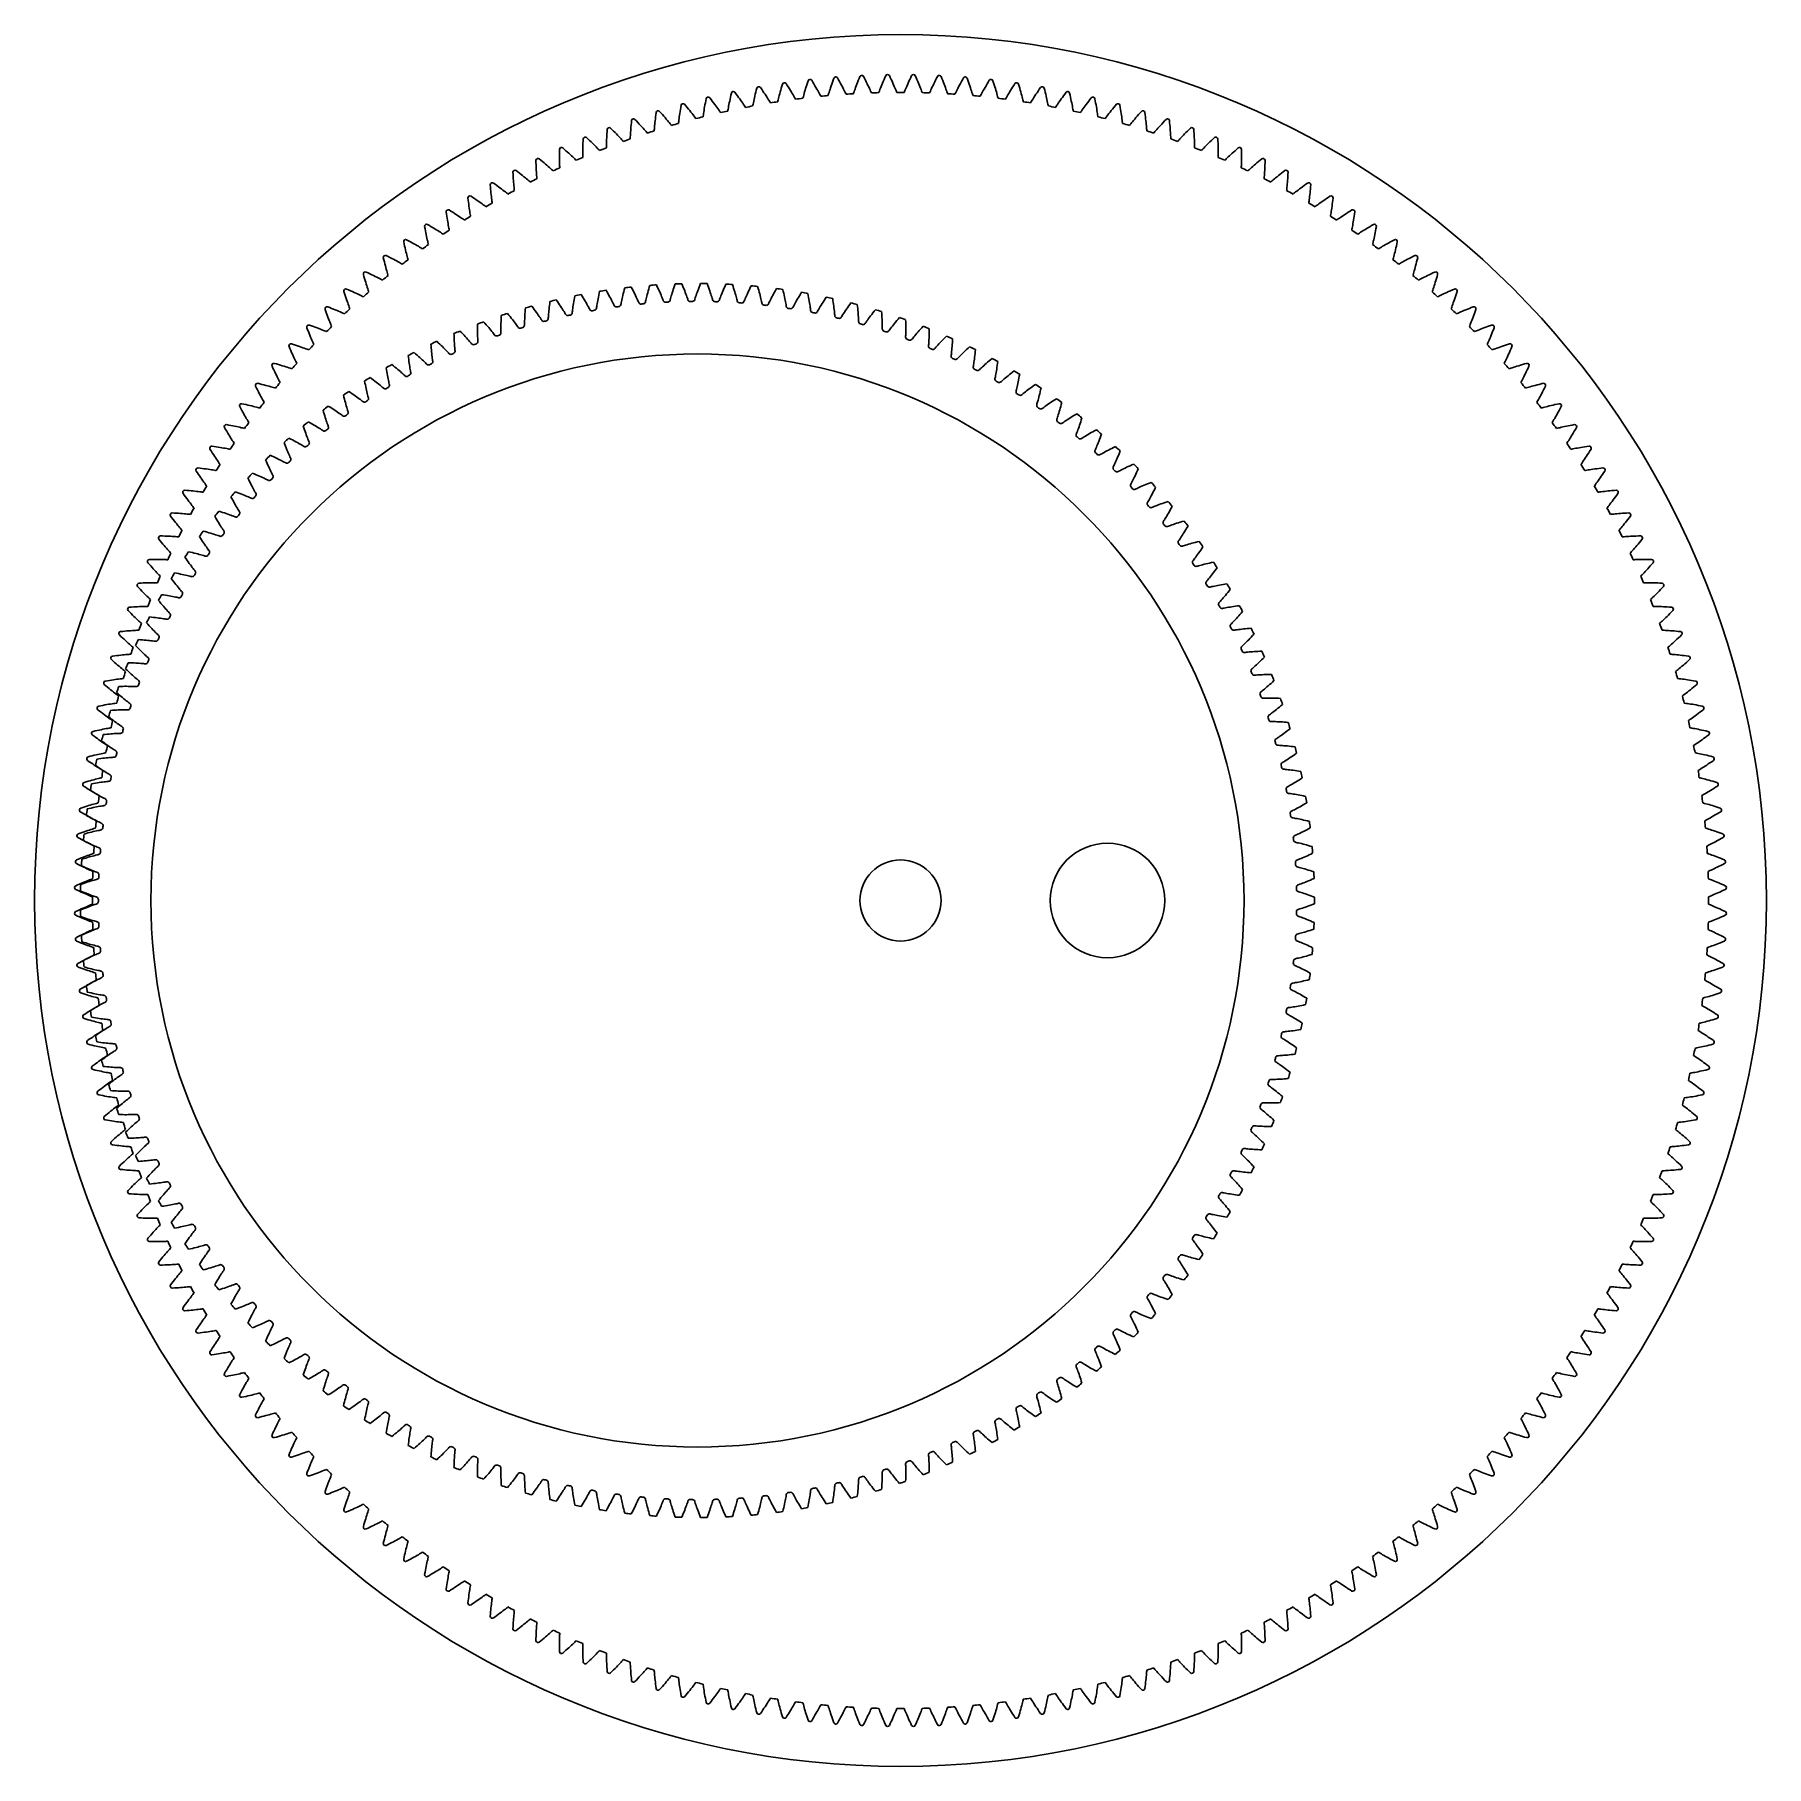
# Model space of a CAD drawing. Header units: millimetres. Extents: x -109 to 109, y -109 to 109.
import ezdxf

# ---------------------------------------------------------------- set-up
doc = ezdxf.new("R2010")
doc.units = ezdxf.units.MM

msp = doc.modelspace()

# ---------------------------------------------------------------- linework, layer by layer
at = {"layer": 'bore'}
msp.add_circle((0, 0), 5.1, dxfattribs=at)
at = {"layer": 'journal'}
msp.add_circle((-25.5, 0), 68.65, dxfattribs=at)
at = {"layer": 'outer'}
msp.add_circle((0, 0), 108.759662, dxfattribs=at)
at = {"layer": 'output_ring'}
for p, q in [((-14.902812, 102.295404), (-14.975873, 102.043381)), ((-14.826025, 102.555209), (-14.902812, 102.295404)), ((-14.228432, 102.391383), (-14.374653, 102.619449)), ((-14.087959, 102.16975), (-14.228432, 102.391383)), ((-11.763224, 102.463432), (-11.839867, 102.222106)), ((-11.682282, 102.713036), (-11.763224, 102.463432)), ((-11.597372, 102.970301), (-11.682282, 102.713036)), ((-11.00522, 102.787785), (-11.144205, 103.020331)), ((-10.871778, 102.561849), (-11.00522, 102.787785)), ((-10.744337, 102.343053), (-10.871778, 102.561849)), ((-10.623112, 102.132071), (-10.744337, 102.343053)), ((-8.702694, 102.313604), (-8.777464, 102.093351)), ((-8.623151, 102.543564), (-8.702694, 102.313604)), ((-8.538965, 102.782365), (-8.623151, 102.543564)), ((-8.450223, 103.029303), (-8.538965, 102.782365)), ((-8.357274, 103.283774), (-8.450223, 103.029303)), ((-7.771147, 103.082747), (-7.90276, 103.319545)), ((-7.644868, 102.852732), (-7.771147, 103.082747)), ((-7.524362, 102.630041), (-7.644868, 102.852732)), ((-7.409825, 102.415355), (-7.524362, 102.630041)), ((-7.30152, 102.20951), (-7.409825, 102.415355)), ((-5.566303, 102.318681), (-5.642652, 102.111542)), ((-5.484652, 102.536476), (-5.566303, 102.318681)), ((-5.397925, 102.763825), (-5.484652, 102.536476)), ((-5.306279, 102.999863), (-5.397925, 102.763825)), ((-5.209824, 103.243892), (-5.306279, 102.999863)), ((-5.108929, 103.495318), (-5.209824, 103.243892)), ((-4.529405, 103.27598), (-4.653515, 103.516795)), ((-4.410414, 103.042111), (-4.529405, 103.27598)), ((-4.296962, 102.815745), (-4.410414, 103.042111)), ((-4.189224, 102.597567), (-4.296962, 102.815745)), ((-4.087439, 102.388423), (-4.189224, 102.597567)), ((-3.991935, 102.189388), (-4.087439, 102.388423)), ((-2.432467, 102.238396), (-2.509264, 102.045701)), ((-2.349649, 102.443035), (-2.432467, 102.238396)), ((-2.261197, 102.658158), (-2.349649, 102.443035)), ((-2.167371, 102.88267), (-2.261197, 102.658158)), ((-2.068357, 103.115713), (-2.167371, 102.88267)), ((-1.964285, 103.356592), (-2.068357, 103.115713)), ((-1.855541, 103.604725), (-1.964285, 103.356592)), ((-1.283194, 103.367291), (-1.399677, 103.611886)), ((-1.171606, 103.1298), (-1.283194, 103.367291)), ((-1.065321, 102.899983), (-1.171606, 103.1298)), ((-0.96449, 102.678528), (-1.065321, 102.899983)), ((-0.869324, 102.46629), (-0.96449, 102.678528)), ((-0.780119, 102.264353), (-0.869324, 102.46629)), ((-0.697307, 102.074166), (-0.780119, 102.264353)), ((0.780119, 102.264353), (0.697307, 102.074166)), ((0.869324, 102.46629), (0.780119, 102.264353)), ((0.96449, 102.678528), (0.869324, 102.46629)), ((1.065321, 102.899983), (0.96449, 102.678528)), ((1.171606, 103.1298), (1.065321, 102.899983)), ((1.283194, 103.367291), (1.171606, 103.1298)), ((1.399677, 103.611886), (1.283194, 103.367291)), ((1.964285, 103.356592), (1.855541, 103.604725)), ((2.068357, 103.115713), (1.964285, 103.356592)), ((2.167371, 102.88267), (2.068357, 103.115713)), ((2.261197, 102.658158), (2.167371, 102.88267)), ((2.349649, 102.443035), (2.261197, 102.658158)), ((2.432467, 102.238396), (2.349649, 102.443035)), ((2.509264, 102.045701), (2.432467, 102.238396)), ((4.087439, 102.388423), (3.991935, 102.189388)), ((4.189224, 102.597567), (4.087439, 102.388423)), ((4.296962, 102.815745), (4.189224, 102.597567)), ((4.410414, 103.042111), (4.296962, 102.815745)), ((4.529405, 103.27598), (4.410414, 103.042111)), ((4.653515, 103.516795), (4.529405, 103.27598)), ((5.209824, 103.243892), (5.108929, 103.495318)), ((5.306279, 102.999863), (5.209824, 103.243892)), ((5.397925, 102.763825), (5.306279, 102.999863)), ((5.484652, 102.536476), (5.397925, 102.763825)), ((5.566303, 102.318681), (5.484652, 102.536476)), ((5.642652, 102.111542), (5.566303, 102.318681)), ((7.409825, 102.415355), (7.30152, 102.20951)), ((7.524362, 102.630041), (7.409825, 102.415355)), ((7.644868, 102.852732), (7.524362, 102.630041)), ((7.771147, 103.082747), (7.644868, 102.852732)), ((7.90276, 103.319545), (7.771147, 103.082747)), ((8.450223, 103.029303), (8.357274, 103.283774)), ((8.538965, 102.782365), (8.450223, 103.029303)), ((8.623151, 102.543564), (8.538965, 102.782365)), ((8.702694, 102.313604), (8.623151, 102.543564)), ((8.777464, 102.093351), (8.702694, 102.313604)), ((10.744337, 102.343053), (10.623112, 102.132071)), ((10.871778, 102.561849), (10.744337, 102.343053)), ((11.00522, 102.787785), (10.871778, 102.561849)), ((11.144205, 103.020331), (11.00522, 102.787785)), ((11.682282, 102.713036), (11.597372, 102.970301)), ((11.763224, 102.463432), (11.682282, 102.713036)), ((11.839867, 102.222106), (11.763224, 102.463432)), ((14.228432, 102.391383), (14.087959, 102.16975)), ((14.374653, 102.619449), (14.228432, 102.391383)), ((14.902812, 102.295404), (14.826025, 102.555209)), ((14.975873, 102.043381), (14.902812, 102.295404)), ((-24.51254, 100.181155), (-24.558333, 99.932125)), ((-24.46352, 100.438935), (-24.51254, 100.181155)), ((-24.411524, 100.704814), (-24.46352, 100.438935)), ((-23.801166, 100.597952), (-23.968201, 100.811246)), ((-23.640459, 100.390523), (-23.801166, 100.597952)), ((-23.4866, 100.189425), (-23.640459, 100.390523)), ((-23.339889, 99.9953), (-23.4866, 100.189425)), ((-21.503941, 100.188207), (-21.546946, 99.971674)), ((-21.457365, 100.416094), (-21.503941, 100.188207)), ((-21.407271, 100.65421), (-21.457365, 100.416094)), ((-21.353679, 100.901679), (-21.407271, 100.65421)), ((-21.296586, 101.157792), (-21.353679, 100.901679)), ((-21.236264, 101.421906), (-21.296586, 101.157792)), ((-20.629564, 101.295926), (-20.789817, 101.514361)), ((-20.475452, 101.083551), (-20.629564, 101.295926)), ((-20.327985, 100.87772), (-20.475452, 101.083551)), ((-20.187444, 100.679082), (-20.327985, 100.87772)), ((-20.054194, 100.488435), (-20.187444, 100.679082)), ((-19.92873, 100.306791), (-20.054194, 100.488435)), ((-19.811747, 100.135489), (-19.92873, 100.306791)), ((-19.704282, 99.976419), (-19.811747, 100.135489)), ((-18.483197, 100.209353), (-18.519716, 100.040118)), ((-18.441835, 100.396814), (-18.483197, 100.209353)), ((-18.396128, 100.59915), (-18.441835, 100.396814)), ((-18.346342, 100.814225), (-18.396128, 100.59915)), ((-18.292632, 101.040537), (-18.346342, 100.814225)), ((-18.235083, 101.276962), (-18.292632, 101.040537)), ((-18.173744, 101.522625), (-18.235083, 101.276962)), ((-18.108634, 101.776819), (-18.173744, 101.522625)), ((-18.040046, 102.038908), (-18.108634, 101.776819)), ((-17.437602, 101.893933), (-17.590915, 102.117294)), ((-17.290237, 101.676822), (-17.437602, 101.893933)), ((-17.149309, 101.46646), (-17.290237, 101.676822)), ((-17.015076, 101.263506), (-17.149309, 101.46646)), ((-16.88788, 101.068767), (-17.015076, 101.263506)), ((-16.768184, 100.883272), (-16.88788, 101.068767)), ((-16.65664, 100.70838), (-16.768184, 100.883272)), ((-16.554223, 100.546013), (-16.65664, 100.70838)), ((-16.462537, 100.399153), (-16.554223, 100.546013)), ((-16.384711, 100.273347), (-16.462537, 100.399153)), ((-16.331827, 100.18724), (-16.384711, 100.273347)), ((-15.403382, 100.428774), (-15.427069, 100.330539)), ((-15.368242, 100.572472), (-15.403382, 100.428774)), ((-15.326425, 100.740477), (-15.368242, 100.572472)), ((-15.279195, 100.926546), (-15.326425, 100.740477)), ((-15.227155, 101.127347), (-15.279195, 100.926546)), ((-15.170638, 101.340752), (-15.227155, 101.127347)), ((-15.109845, 101.565265), (-15.170638, 101.340752)), ((-15.044899, 101.799766), (-15.109845, 101.565265)), ((-14.975873, 102.043381), (-15.044899, 101.799766)), ((-13.953708, 101.955065), (-14.087959, 102.16975)), ((-13.825916, 101.747995), (-13.953708, 101.955065)), ((-13.7049, 101.549357), (-13.825916, 101.747995)), ((-13.59109, 101.360193), (-13.7049, 101.549357)), ((-13.485094, 101.181885), (-13.59109, 101.360193)), ((-13.387828, 101.01638), (-13.485094, 101.181885)), ((-13.3008, 100.866713), (-13.387828, 101.01638)), ((-13.226965, 100.738524), (-13.3008, 100.866713)), ((-13.176811, 100.650798), (-13.226965, 100.738524)), ((-12.241237, 100.86305), (-12.267998, 100.765608)), ((-12.201601, 101.005574), (-12.241237, 100.86305)), ((-12.154527, 101.172182), (-12.201601, 101.005574)), ((-12.101476, 101.356676), (-12.154527, 101.172182)), ((-12.043154, 101.555743), (-12.101476, 101.356676)), ((-11.979962, 101.767267), (-12.043154, 101.555743)), ((-11.912147, 101.98976), (-11.979962, 101.767267)), ((-11.839867, 102.222106), (-11.912147, 101.98976)), ((-10.508395, 101.92973), (-10.623112, 102.132071)), ((-10.400583, 101.737085), (-10.508395, 101.92973)), ((-10.30024, 101.555534), (-10.400583, 101.737085)), ((-10.208221, 101.387057), (-10.30024, 101.555534)), ((-10.125937, 101.23473), (-10.208221, 101.387057)), ((-10.056164, 101.104285), (-10.125937, 101.23473)), ((-10.008791, 101.015027), (-10.056164, 101.104285)), ((-9.067012, 101.197787), (-9.096821, 101.101233)), ((-9.022918, 101.338995), (-9.067012, 101.197787)), ((-8.970635, 101.504043), (-9.022918, 101.338995)), ((-8.911815, 101.686779), (-8.970635, 101.504043)), ((-8.847269, 101.883916), (-8.911815, 101.686779)), ((-8.777464, 102.093351), (-8.847269, 101.883916)), ((-7.199812, 102.013574), (-7.30152, 102.20951)), ((-7.105221, 101.828961), (-7.199812, 102.013574)), ((-7.01854, 101.657676), (-7.105221, 101.828961)), ((-6.94108, 101.50284), (-7.01854, 101.657676)), ((-6.87544, 101.370268), (-6.94108, 101.50284)), ((-6.830894, 101.279566), (-6.87544, 101.370268)), ((-5.883838, 101.432654), (-5.916665, 101.337084)), ((-5.835331, 101.572407), (-5.883838, 101.432654)), ((-5.777889, 101.735731), (-5.835331, 101.572407)), ((-5.713359, 101.91653), (-5.777889, 101.735731)), ((-5.642652, 102.111542), (-5.713359, 101.91653)), ((-3.90319, 102.001895), (-3.991935, 102.189388)), ((-3.821932, 101.827972), (-3.90319, 102.001895)), ((-3.749374, 101.670779), (-3.821932, 101.827972)), ((-3.68793, 101.53621), (-3.749374, 101.670779)), ((-3.646255, 101.444154), (-3.68793, 101.53621)), ((-2.694858, 101.567419), (-2.730671, 101.472927)), ((-2.641985, 101.70558), (-2.694858, 101.567419)), ((-2.579441, 101.867019), (-2.641985, 101.70558)), ((-2.509264, 102.045701), (-2.579441, 101.867019)), ((-0.621552, 101.897776), (-0.697307, 102.074166)), ((-0.553968, 101.738381), (-0.621552, 101.897776)), ((-0.496781, 101.601949), (-0.553968, 101.738381)), ((-0.458018, 101.508629), (-0.496781, 101.601949)), ((0.496781, 101.601949), (0.458018, 101.508629)), ((0.553968, 101.738381), (0.496781, 101.601949)), ((0.621552, 101.897776), (0.553968, 101.738381)), ((0.697307, 102.074166), (0.621552, 101.897776)), ((2.579441, 101.867019), (2.509264, 102.045701)), ((2.641985, 101.70558), (2.579441, 101.867019)), ((2.694858, 101.567419), (2.641985, 101.70558)), ((2.730671, 101.472927), (2.694858, 101.567419)), ((3.68793, 101.53621), (3.646255, 101.444154)), ((3.749374, 101.670779), (3.68793, 101.53621)), ((3.821932, 101.827972), (3.749374, 101.670779)), ((3.90319, 102.001895), (3.821932, 101.827972)), ((3.991935, 102.189388), (3.90319, 102.001895)), ((5.713359, 101.91653), (5.642652, 102.111542)), ((5.777889, 101.735731), (5.713359, 101.91653)), ((5.835331, 101.572407), (5.777889, 101.735731)), ((5.883838, 101.432654), (5.835331, 101.572407)), ((5.916665, 101.337084), (5.883838, 101.432654)), ((6.87544, 101.370268), (6.830894, 101.279566)), ((6.94108, 101.50284), (6.87544, 101.370268)), ((7.01854, 101.657676), (6.94108, 101.50284)), ((7.105221, 101.828961), (7.01854, 101.657676)), ((7.199812, 102.013574), (7.105221, 101.828961)), ((7.30152, 102.20951), (7.199812, 102.013574)), ((8.847269, 101.883916), (8.777464, 102.093351)), ((8.911815, 101.686779), (8.847269, 101.883916)), ((8.970635, 101.504043), (8.911815, 101.686779)), ((9.022918, 101.338995), (8.970635, 101.504043)), ((9.067012, 101.197787), (9.022918, 101.338995)), ((9.096821, 101.101233), (9.067012, 101.197787)), ((10.056164, 101.104285), (10.008791, 101.015027)), ((10.125937, 101.23473), (10.056164, 101.104285)), ((10.208221, 101.387057), (10.125937, 101.23473)), ((10.30024, 101.555534), (10.208221, 101.387057)), ((10.400583, 101.737085), (10.30024, 101.555534)), ((10.508395, 101.92973), (10.400583, 101.737085)), ((10.623112, 102.132071), (10.508395, 101.92973)), ((11.912147, 101.98976), (11.839867, 102.222106)), ((11.979962, 101.767267), (11.912147, 101.98976)), ((12.043154, 101.555743), (11.979962, 101.767267)), ((12.101476, 101.356676), (12.043154, 101.555743)), ((12.154527, 101.172182), (12.101476, 101.356676)), ((12.201601, 101.005574), (12.154527, 101.172182)), ((12.241237, 100.86305), (12.201601, 101.005574)), ((12.267998, 100.765608), (12.241237, 100.86305)), ((13.226965, 100.738524), (13.176811, 100.650798)), ((13.3008, 100.866713), (13.226965, 100.738524)), ((13.387828, 101.01638), (13.3008, 100.866713)), ((13.485094, 101.181885), (13.387828, 101.01638)), ((13.59109, 101.360193), (13.485094, 101.181885)), ((13.7049, 101.549357), (13.59109, 101.360193)), ((13.825916, 101.747995), (13.7049, 101.549357)), ((13.953708, 101.955065), (13.825916, 101.747995)), ((14.087959, 102.16975), (13.953708, 101.955065)), ((15.044899, 101.799766), (14.975873, 102.043381)), ((15.109845, 101.565265), (15.044899, 101.799766)), ((15.170638, 101.340752), (15.109845, 101.565265)), ((15.227155, 101.127347), (15.170638, 101.340752)), ((15.279195, 100.926546), (15.227155, 101.127347)), ((15.326425, 100.740477), (15.279195, 100.926546)), ((15.368242, 100.572472), (15.326425, 100.740477)), ((15.403382, 100.428774), (15.368242, 100.572472)), ((15.427069, 100.330539), (15.403382, 100.428774)), ((16.384711, 100.273347), (16.331827, 100.18724)), ((16.462537, 100.399153), (16.384711, 100.273347)), ((16.554223, 100.546013), (16.462537, 100.399153)), ((16.65664, 100.70838), (16.554223, 100.546013)), ((16.768184, 100.883272), (16.65664, 100.70838)), ((16.88788, 101.068767), (16.768184, 100.883272)), ((17.015076, 101.263506), (16.88788, 101.068767)), ((17.149309, 101.46646), (17.015076, 101.263506)), ((17.290237, 101.676822), (17.149309, 101.46646)), ((17.437602, 101.893933), (17.290237, 101.676822)), ((17.590915, 102.117294), (17.437602, 101.893933)), ((18.108634, 101.776819), (18.040046, 102.038908)), ((18.173744, 101.522625), (18.108634, 101.776819)), ((18.235083, 101.276962), (18.173744, 101.522625)), ((18.292632, 101.040537), (18.235083, 101.276962)), ((18.346342, 100.814225), (18.292632, 101.040537)), ((18.396128, 100.59915), (18.346342, 100.814225)), ((18.441835, 100.396814), (18.396128, 100.59915)), ((18.483197, 100.209353), (18.441835, 100.396814)), ((18.519716, 100.040118), (18.483197, 100.209353)), ((19.811747, 100.135489), (19.704282, 99.976419)), ((19.92873, 100.306791), (19.811747, 100.135489)), ((20.054194, 100.488435), (19.92873, 100.306791)), ((20.187444, 100.679082), (20.054194, 100.488435)), ((20.327985, 100.87772), (20.187444, 100.679082)), ((20.475452, 101.083551), (20.327985, 100.87772)), ((20.629564, 101.295926), (20.475452, 101.083551)), ((20.789817, 101.514361), (20.629564, 101.295926)), ((21.296586, 101.157792), (21.236264, 101.421906)), ((21.353679, 100.901679), (21.296586, 101.157792)), ((21.407271, 100.65421), (21.353679, 100.901679)), ((21.457365, 100.416094), (21.407271, 100.65421)), ((21.503941, 100.188207), (21.457365, 100.416094)), ((21.546946, 99.971674), (21.503941, 100.188207)), ((23.4866, 100.189425), (23.339889, 99.9953)), ((23.640459, 100.390523), (23.4866, 100.189425)), ((23.801166, 100.597952), (23.640459, 100.390523)), ((23.968201, 100.811246), (23.801166, 100.597952)), ((24.46352, 100.438935), (24.411524, 100.704814)), ((24.51254, 100.181155), (24.46352, 100.438935)), ((24.558333, 99.932125), (24.51254, 100.181155)), ((-33.780345, 97.960555), (-33.807089, 97.690963)), ((-33.162639, 97.911607), (-33.349006, 98.108235)), ((-32.983125, 97.720223), (-33.162639, 97.911607)), ((-30.812126, 97.951127), (-30.837049, 97.719868)), ((-30.784663, 98.192901), (-30.812126, 97.951127)), ((-30.754597, 98.444315), (-30.784663, 98.192901)), ((-30.72186, 98.704665), (-30.754597, 98.444315)), ((-30.686661, 98.973283), (-30.72186, 98.704665)), ((-30.070798, 98.904958), (-30.250896, 99.107342)), ((-29.897383, 98.708028), (-30.070798, 98.904958)), ((-29.731201, 98.516989), (-29.897383, 98.708028)), ((-29.57259, 98.332458), (-29.731201, 98.516989)), ((-29.42199, 98.155197), (-29.57259, 98.332458)), ((-29.279988, 97.986166), (-29.42199, 98.155197)), ((-29.147404, 97.826634), (-29.279988, 97.986166)), ((-27.831701, 98.025198), (-27.852132, 97.853277)), ((-27.808165, 98.215719), (-27.831701, 98.025198)), ((-27.781702, 98.421459), (-27.808165, 98.215719)), ((-27.752377, 98.640264), (-27.781702, 98.421459)), ((-27.720203, 98.870626), (-27.752377, 98.640264)), ((-27.685159, 99.111419), (-27.720203, 98.870626)), ((-27.647211, 99.361764), (-27.685159, 99.111419)), ((-27.606312, 99.620957), (-27.647211, 99.361764)), ((-27.562693, 99.888337), (-27.606312, 99.620957)), ((-26.94928, 99.800701), (-27.122932, 100.008642)), ((-26.782137, 99.598422), (-26.94928, 99.800701)), ((-26.622037, 99.402256), (-26.782137, 99.598422)), ((-26.4693, 99.212835), (-26.622037, 99.402256)), ((-26.324342, 99.030931), (-26.4693, 99.212835)), ((-26.187721, 98.857523), (-26.324342, 99.030931)), ((-26.060213, 98.693905), (-26.187721, 98.857523)), ((-25.942971, 98.541896), (-26.060213, 98.693905)), ((-25.83787, 98.404317), (-25.942971, 98.541896)), ((-25.748551, 98.286392), (-25.83787, 98.404317)), ((-25.687798, 98.205644), (-25.748551, 98.286392)), ((-24.786203, 98.533481), (-24.800541, 98.433453)), ((-24.764743, 98.679849), (-24.786203, 98.533481)), ((-24.738922, 98.851043), (-24.764743, 98.679849)), ((-24.709413, 99.040731), (-24.738922, 98.851043)), ((-24.6765, 99.245538), (-24.709413, 99.040731)), ((-24.640318, 99.463315), (-24.6765, 99.245538)), ((-24.600923, 99.692552), (-24.640318, 99.463315)), ((-24.558333, 99.932125), (-24.600923, 99.692552)), ((-23.200716, 99.808932), (-23.339889, 99.9953)), ((-23.069609, 99.631319), (-23.200716, 99.808932)), ((-22.947303, 99.463776), (-23.069609, 99.631319)), ((-22.834894, 99.30816), (-22.947303, 99.463776)), ((-22.734167, 99.167347), (-22.834894, 99.30816)), ((-22.648596, 99.046676), (-22.734167, 99.167347)), ((-22.590409, 98.964059), (-22.648596, 99.046676)), ((-21.678961, 99.263415), (-21.696434, 99.163886)), ((-21.652914, 99.409036), (-21.678961, 99.263415)), ((-21.621728, 99.579335), (-21.652914, 99.409036)), ((-21.586275, 99.768002), (-21.621728, 99.579335)), ((-21.546946, 99.971674), (-21.586275, 99.768002)), ((-19.608027, 99.832511), (-19.704282, 99.976419)), ((-19.526289, 99.709212), (-19.608027, 99.832511)), ((-19.470726, 99.624808), (-19.526289, 99.709212)), ((-18.550325, 99.895387), (-18.570915, 99.796456)), ((-18.519716, 100.040118), (-18.550325, 99.895387)), ((18.550325, 99.895387), (18.519716, 100.040118)), ((18.570915, 99.796456), (18.550325, 99.895387)), ((19.526289, 99.709212), (19.470726, 99.624808)), ((19.608027, 99.832511), (19.526289, 99.709212)), ((19.704282, 99.976419), (19.608027, 99.832511)), ((21.586275, 99.768002), (21.546946, 99.971674)), ((21.621728, 99.579335), (21.586275, 99.768002)), ((21.652914, 99.409036), (21.621728, 99.579335)), ((21.678961, 99.263415), (21.652914, 99.409036)), ((21.696434, 99.163886), (21.678961, 99.263415)), ((22.648596, 99.046676), (22.590409, 98.964059)), ((22.734167, 99.167347), (22.648596, 99.046676)), ((22.834894, 99.30816), (22.734167, 99.167347)), ((22.947303, 99.463776), (22.834894, 99.30816)), ((23.069609, 99.631319), (22.947303, 99.463776)), ((23.200716, 99.808932), (23.069609, 99.631319)), ((23.339889, 99.9953), (23.200716, 99.808932)), ((24.600923, 99.692552), (24.558333, 99.932125)), ((24.640318, 99.463315), (24.600923, 99.692552)), ((24.6765, 99.245538), (24.640318, 99.463315)), ((24.709413, 99.040731), (24.6765, 99.245538)), ((24.738922, 98.851043), (24.709413, 99.040731)), ((24.764743, 98.679849), (24.738922, 98.851043)), ((24.786203, 98.533481), (24.764743, 98.679849)), ((24.800541, 98.433453), (24.786203, 98.533481)), ((25.748551, 98.286392), (25.687798, 98.205644)), ((25.83787, 98.404317), (25.748551, 98.286392)), ((25.942971, 98.541896), (25.83787, 98.404317)), ((26.060213, 98.693905), (25.942971, 98.541896)), ((26.187721, 98.857523), (26.060213, 98.693905)), ((26.324342, 99.030931), (26.187721, 98.857523)), ((26.4693, 99.212835), (26.324342, 99.030931)), ((26.622037, 99.402256), (26.4693, 99.212835)), ((26.782137, 99.598422), (26.622037, 99.402256)), ((26.94928, 99.800701), (26.782137, 99.598422)), ((27.122932, 100.008642), (26.94928, 99.800701)), ((27.606312, 99.620957), (27.562693, 99.888337)), ((27.647211, 99.361764), (27.606312, 99.620957)), ((27.685159, 99.111419), (27.647211, 99.361764)), ((27.720203, 98.870626), (27.685159, 99.111419)), ((27.752377, 98.640264), (27.720203, 98.870626)), ((27.781702, 98.421459), (27.752377, 98.640264)), ((27.808165, 98.215719), (27.781702, 98.421459)), ((27.831701, 98.025198), (27.808165, 98.215719)), ((27.852132, 97.853277), (27.831701, 98.025198)), ((29.279988, 97.986166), (29.147404, 97.826634)), ((29.42199, 98.155197), (29.279988, 97.986166)), ((29.57259, 98.332458), (29.42199, 98.155197)), ((29.731201, 98.516989), (29.57259, 98.332458)), ((29.897383, 98.708028), (29.731201, 98.516989)), ((30.070798, 98.904958), (29.897383, 98.708028)), ((30.250896, 99.107342), (30.070798, 98.904958)), ((30.72186, 98.704665), (30.686661, 98.973283)), ((30.754597, 98.444315), (30.72186, 98.704665)), ((30.784663, 98.192901), (30.754597, 98.444315)), ((30.812126, 97.951127), (30.784663, 98.192901)), ((30.837049, 97.719868), (30.812126, 97.951127)), ((33.162639, 97.911607), (32.983125, 97.720223)), ((33.349006, 98.108235), (33.162639, 97.911607)), ((33.807089, 97.690963), (33.780345, 97.960555)), ((-39.245121, 95.636102), (-39.443466, 95.820639)), ((-36.901727, 95.823134), (-36.91208, 95.590766)), ((-36.8895, 96.066155), (-36.901727, 95.823134)), ((-36.87528, 96.318961), (-36.8895, 96.066155)), ((-36.858955, 96.580852), (-36.87528, 96.318961)), ((-36.840692, 96.851151), (-36.858955, 96.580852)), ((-36.221753, 96.82163), (-36.414204, 97.012307)), ((-36.036316, 96.635978), (-36.221753, 96.82163)), ((-35.858466, 96.45575), (-36.036316, 96.635978)), ((-35.688581, 96.281543), (-35.858466, 96.45575)), ((-35.527148, 96.114088), (-35.688581, 96.281543)), ((-35.374813, 95.954307), (-35.527148, 96.114088)), ((-35.232474, 95.803415), (-35.374813, 95.954307)), ((-35.101447, 95.663114), (-35.232474, 95.803415)), ((-33.949021, 95.763599), (-33.953882, 95.662665)), ((-33.94143, 95.911336), (-33.949021, 95.763599)), ((-33.931835, 96.084201), (-33.94143, 95.911336)), ((-33.920308, 96.275824), (-33.931835, 96.084201)), ((-33.906815, 96.482819), (-33.920308, 96.275824)), ((-33.891288, 96.703034), (-33.906815, 96.482819)), ((-33.873641, 96.934962), (-33.891288, 96.703034)), ((-33.853786, 97.177479), (-33.873641, 96.934962)), ((-33.831632, 97.429713), (-33.853786, 97.177479)), ((-33.807089, 97.690963), (-33.831632, 97.429713)), ((-32.811024, 97.534497), (-32.983125, 97.720223)), ((-32.646694, 97.35504), (-32.811024, 97.534497)), ((-32.490601, 97.182597), (-32.646694, 97.35504)), ((-32.34336, 97.018109), (-32.490601, 97.182597)), ((-32.20583, 96.862821), (-32.34336, 97.018109)), ((-32.079275, 96.718474), (-32.20583, 96.862821)), ((-31.965743, 96.587765), (-32.079275, 96.718474)), ((-31.869196, 96.475682), (-31.965743, 96.587765)), ((-31.803492, 96.398908), (-31.869196, 96.475682)), ((-30.924262, 96.782709), (-30.93229, 96.681978)), ((-30.912034, 96.930136), (-30.924262, 96.782709)), ((-30.897014, 97.102614), (-30.912034, 96.930136)), ((-30.879473, 97.29378), (-30.897014, 97.102614)), ((-30.859486, 97.50025), (-30.879473, 97.29378)), ((-30.837049, 97.719868), (-30.859486, 97.50025)), ((-29.025445, 97.678383), (-29.147404, 97.826634)), ((-28.916075, 97.544173), (-29.025445, 97.678383)), ((-28.823096, 97.429113), (-28.916075, 97.544173)), ((-28.759836, 97.350313), (-28.823096, 97.429113)), ((-27.868984, 97.706308), (-27.880173, 97.605878)), ((-27.852132, 97.853277), (-27.868984, 97.706308)), ((27.868984, 97.706308), (27.852132, 97.853277)), ((27.880173, 97.605878), (27.868984, 97.706308)), ((28.823096, 97.429113), (28.759836, 97.350313)), ((28.916075, 97.544173), (28.823096, 97.429113)), ((29.025445, 97.678383), (28.916075, 97.544173)), ((29.147404, 97.826634), (29.025445, 97.678383)), ((30.859486, 97.50025), (30.837049, 97.719868)), ((30.879473, 97.29378), (30.859486, 97.50025)), ((30.897014, 97.102614), (30.879473, 97.29378)), ((30.912034, 96.930136), (30.897014, 97.102614)), ((30.924262, 96.782709), (30.912034, 96.930136)), ((30.93229, 96.681978), (30.924262, 96.782709)), ((31.869196, 96.475682), (31.803492, 96.398908)), ((31.965743, 96.587765), (31.869196, 96.475682)), ((32.079275, 96.718474), (31.965743, 96.587765)), ((32.20583, 96.862821), (32.079275, 96.718474)), ((32.34336, 97.018109), (32.20583, 96.862821)), ((32.490601, 97.182597), (32.34336, 97.018109)), ((32.646694, 97.35504), (32.490601, 97.182597)), ((32.811024, 97.534497), (32.646694, 97.35504)), ((32.983125, 97.720223), (32.811024, 97.534497)), ((33.831632, 97.429713), (33.807089, 97.690963)), ((33.853786, 97.177479), (33.831632, 97.429713)), ((33.873641, 96.934962), (33.853786, 97.177479)), ((33.891288, 96.703034), (33.873641, 96.934962)), ((33.906815, 96.482819), (33.891288, 96.703034)), ((33.920308, 96.275824), (33.906815, 96.482819)), ((33.931835, 96.084201), (33.920308, 96.275824)), ((33.94143, 95.911336), (33.931835, 96.084201)), ((33.949021, 95.763599), (33.94143, 95.911336)), ((33.953882, 95.662665), (33.949021, 95.763599)), ((35.232474, 95.803415), (35.101447, 95.663114)), ((35.374813, 95.954307), (35.232474, 95.803415)), ((35.527148, 96.114088), (35.374813, 95.954307)), ((35.688581, 96.281543), (35.527148, 96.114088)), ((35.858466, 96.45575), (35.688581, 96.281543)), ((36.036316, 96.635978), (35.858466, 96.45575)), ((36.221753, 96.82163), (36.036316, 96.635978)), ((36.414204, 97.012307), (36.221753, 96.82163)), ((36.858955, 96.580852), (36.840692, 96.851151)), ((36.87528, 96.318961), (36.858955, 96.580852)), ((36.8895, 96.066155), (36.87528, 96.318961)), ((36.901727, 95.823134), (36.8895, 96.066155)), ((36.91208, 95.590766), (36.901727, 95.823134)), ((39.443466, 95.820639), (39.245121, 95.636102)), ((-42.849329, 94.346791), (-42.850584, 94.075879)), ((-42.850584, 94.075879), (-42.850432, 93.813479)), ((-42.850432, 93.813479), (-42.848751, 93.560279)), ((-42.848751, 93.560279), (-42.845695, 93.31697)), ((-42.229759, 94.356192), (-42.433802, 94.534409)), ((-42.03303, 94.18255), (-42.229759, 94.356192)), ((-41.844214, 94.013845), (-42.03303, 94.18255)), ((-41.663726, 93.850649), (-41.844214, 94.013845)), ((-41.492097, 93.693661), (-41.663726, 93.850649)), ((-41.33003, 93.543761), (-41.492097, 93.693661)), ((-41.178497, 93.402104), (-41.33003, 93.543761)), ((-39.898114, 94.163406), (-39.898583, 93.955972)), ((-39.898583, 93.955972), (-39.898055, 93.764003)), ((-39.896445, 94.384161), (-39.898114, 94.163406)), ((-39.898055, 93.764003), (-39.896777, 93.590877)), ((-39.896777, 93.590877), (-39.895077, 93.442954)), ((-39.893396, 94.616739), (-39.896445, 94.384161)), ((-39.888808, 94.860025), (-39.893396, 94.616739)), ((-39.882536, 95.113152), (-39.888808, 94.860025)), ((-39.874445, 95.375427), (-39.882536, 95.113152)), ((-39.864681, 95.646166), (-39.874445, 95.375427)), ((-39.053944, 95.456366), (-39.245121, 95.636102)), ((-38.87052, 95.281813), (-39.053944, 95.456366)), ((-38.695247, 95.113029), (-38.87052, 95.281813)), ((-38.528634, 94.950727), (-38.695247, 95.113029)), ((-38.371356, 94.79581), (-38.528634, 94.950727)), ((-38.224346, 94.649463), (-38.371356, 94.79581)), ((-38.088977, 94.513347), (-38.224346, 94.649463)), ((-37.967462, 94.390025), (-38.088977, 94.513347)), ((-37.864067, 94.284226), (-37.967462, 94.390025)), ((-37.793673, 94.211729), (-37.864067, 94.284226)), ((-36.940277, 94.64998), (-36.941964, 94.548944)), ((-36.93733, 94.797884), (-36.940277, 94.64998)), ((-36.933169, 94.970964), (-36.93733, 94.797884)), ((-36.927667, 95.162855), (-36.933169, 94.970964)), ((-36.920683, 95.370172), (-36.927667, 95.162855)), ((-36.91208, 95.590766), (-36.920683, 95.370172)), ((-34.983865, 95.536036), (-35.101447, 95.663114)), ((-34.883845, 95.427041), (-34.983865, 95.536036)), ((-34.815762, 95.352369), (-34.883845, 95.427041)), ((34.883845, 95.427041), (34.815762, 95.352369)), ((34.983865, 95.536036), (34.883845, 95.427041)), ((35.101447, 95.663114), (34.983865, 95.536036)), ((36.920683, 95.370172), (36.91208, 95.590766)), ((36.927667, 95.162855), (36.920683, 95.370172)), ((36.933169, 94.970964), (36.927667, 95.162855)), ((36.93733, 94.797884), (36.933169, 94.970964)), ((36.940277, 94.64998), (36.93733, 94.797884)), ((36.941964, 94.548944), (36.940277, 94.64998)), ((37.864067, 94.284226), (37.793673, 94.211729)), ((37.967462, 94.390025), (37.864067, 94.284226)), ((38.088977, 94.513347), (37.967462, 94.390025)), ((38.224346, 94.649463), (38.088977, 94.513347)), ((38.371356, 94.79581), (38.224346, 94.649463)), ((38.528634, 94.950727), (38.371356, 94.79581)), ((38.695247, 95.113029), (38.528634, 94.950727)), ((38.87052, 95.281813), (38.695247, 95.113029)), ((39.053944, 95.456366), (38.87052, 95.281813)), ((39.245121, 95.636102), (39.053944, 95.456366)), ((39.874445, 95.375427), (39.864681, 95.646166)), ((39.882536, 95.113152), (39.874445, 95.375427)), ((39.888808, 94.860025), (39.882536, 95.113152)), ((39.893396, 94.616739), (39.888808, 94.860025)), ((39.896445, 94.384161), (39.893396, 94.616739)), ((39.895077, 93.442954), (39.896777, 93.590877)), ((39.898114, 94.163406), (39.896445, 94.384161)), ((39.896777, 93.590877), (39.898055, 93.764003)), ((39.898055, 93.764003), (39.898583, 93.955972)), ((39.898583, 93.955972), (39.898114, 94.163406)), ((41.33003, 93.543761), (41.178497, 93.402104)), ((41.492097, 93.693661), (41.33003, 93.543761)), ((41.663726, 93.850649), (41.492097, 93.693661)), ((41.844214, 94.013845), (41.663726, 93.850649)), ((42.03303, 94.18255), (41.844214, 94.013845)), ((42.229759, 94.356192), (42.03303, 94.18255)), ((42.433802, 94.534409), (42.229759, 94.356192)), ((42.845695, 93.31697), (42.848751, 93.560279)), ((42.848751, 93.560279), (42.850432, 93.813479)), ((42.850584, 94.075879), (42.849329, 94.346791)), ((42.850432, 93.813479), (42.850584, 94.075879)), ((-48.68886, 91.470087), (-48.673101, 91.199631)), ((-48.071102, 91.518373), (-48.285934, 91.683426)), ((-47.863859, 91.357427), (-48.071102, 91.518373)), ((-45.79169, 92.954307), (-45.784434, 92.683489)), ((-45.784434, 92.683489), (-45.776041, 92.421223)), ((-45.776041, 92.421223), (-45.766407, 92.168201)), ((-45.766407, 92.168201), (-45.75571, 91.925108)), ((-45.75571, 91.925108), (-45.744149, 91.692797)), ((-45.744149, 91.692797), (-45.731954, 91.472373)), ((-45.731954, 91.472373), (-45.719396, 91.265318)), ((-45.17272, 92.983164), (-45.382261, 93.154884)), ((-44.970634, 92.815788), (-45.17272, 92.983164)), ((-44.776613, 92.653096), (-44.970634, 92.815788)), ((-44.591087, 92.49565), (-44.776613, 92.653096)), ((-44.414612, 92.344131), (-44.591087, 92.49565)), ((-44.247917, 92.199395), (-44.414612, 92.344131)), ((-44.092008, 92.062567), (-44.247917, 92.199395)), ((-43.94836, 91.93522), (-44.092008, 92.062567)), ((-43.819341, 91.819771), (-43.94836, 91.93522)), ((-43.709507, 91.720673), (-43.819341, 91.819771)), ((-43.634699, 91.652739), (-43.709507, 91.720673)), ((-42.845695, 93.31697), (-42.841436, 93.084411)), ((-42.841436, 93.084411), (-42.836171, 92.863712)), ((-42.836171, 92.863712), (-42.830123, 92.656365)), ((-42.830123, 92.656365), (-42.823566, 92.464508)), ((-42.823566, 92.464508), (-42.816851, 92.291507)), ((-42.816851, 92.291507), (-42.810505, 92.143711)), ((-42.810505, 92.143711), (-42.805845, 92.042768)), ((-41.038919, 93.270307), (-41.178497, 93.402104)), ((-40.91359, 93.150863), (-41.038919, 93.270307)), ((-40.806923, 93.048363), (-40.91359, 93.150863)), ((-40.734286, 92.978113), (-40.806923, 93.048363)), ((-39.895077, 93.442954), (-39.89359, 93.341915)), ((39.89359, 93.341915), (39.895077, 93.442954)), ((40.806923, 93.048363), (40.734286, 92.978113)), ((40.91359, 93.150863), (40.806923, 93.048363)), ((41.038919, 93.270307), (40.91359, 93.150863)), ((41.178497, 93.402104), (41.038919, 93.270307)), ((42.805845, 92.042768), (42.810505, 92.143711)), ((42.810505, 92.143711), (42.816851, 92.291507)), ((42.816851, 92.291507), (42.823566, 92.464508)), ((42.823566, 92.464508), (42.830123, 92.656365)), ((42.830123, 92.656365), (42.836171, 92.863712)), ((42.836171, 92.863712), (42.841436, 93.084411)), ((42.841436, 93.084411), (42.845695, 93.31697)), ((43.709507, 91.720673), (43.634699, 91.652739)), ((43.819341, 91.819771), (43.709507, 91.720673)), ((43.94836, 91.93522), (43.819341, 91.819771)), ((44.092008, 92.062567), (43.94836, 91.93522)), ((44.247917, 92.199395), (44.092008, 92.062567)), ((44.414612, 92.344131), (44.247917, 92.199395)), ((44.591087, 92.49565), (44.414612, 92.344131)), ((44.776613, 92.653096), (44.591087, 92.49565)), ((44.970634, 92.815788), (44.776613, 92.653096)), ((45.17272, 92.983164), (44.970634, 92.815788)), ((45.382261, 93.154884), (45.17272, 92.983164)), ((45.719396, 91.265318), (45.731954, 91.472373)), ((45.731954, 91.472373), (45.744149, 91.692797)), ((45.744149, 91.692797), (45.75571, 91.925108)), ((45.75571, 91.925108), (45.766407, 92.168201)), ((45.766407, 92.168201), (45.776041, 92.421223)), ((45.776041, 92.421223), (45.784434, 92.683489)), ((45.784434, 92.683489), (45.79169, 92.954307)), ((48.071102, 91.518373), (47.863859, 91.357427)), ((48.285934, 91.683426), (48.071102, 91.518373)), ((48.673101, 91.199631), (48.68886, 91.470087)), ((-51.53798, 89.895598), (-51.513734, 89.625771)), ((-51.513734, 89.625771), (-51.488889, 89.36455)), ((-51.488889, 89.36455), (-51.463386, 89.112632)), ((-50.922044, 89.963265), (-51.141953, 90.121488)), ((-50.709847, 89.808907), (-50.922044, 89.963265)), ((-50.505992, 89.65872), (-50.709847, 89.808907)), ((-50.310947, 89.513234), (-50.505992, 89.65872)), ((-50.125306, 89.373094), (-50.310947, 89.513234)), ((-49.949851, 89.239111), (-50.125306, 89.373094)), ((-49.785659, 89.112343), (-49.949851, 89.239111)), ((-48.673101, 91.199631), (-48.656474, 90.937759)), ((-48.656474, 90.937759), (-48.638897, 90.685164)), ((-48.638897, 90.685164), (-48.620569, 90.442527)), ((-48.620569, 90.442527), (-48.601717, 90.210694)), ((-48.601717, 90.210694), (-48.582604, 89.990761)), ((-48.582604, 89.990761), (-48.563549, 89.784204)), ((-48.563549, 89.784204), (-48.544958, 89.593136)), ((-48.544958, 89.593136), (-48.527393, 89.420899)), ((-48.527393, 89.420899), (-48.51178, 89.273793)), ((-48.51178, 89.273793), (-48.500791, 89.173342)), ((-47.664822, 91.20091), (-47.863859, 91.357427)), ((-47.474443, 91.049369), (-47.664822, 91.20091)), ((-47.293295, 90.903468), (-47.474443, 91.049369)), ((-47.122136, 90.764039), (-47.293295, 90.903468)), ((-46.962007, 90.632177), (-47.122136, 90.764039)), ((-46.814429, 90.509404), (-46.962007, 90.632177)), ((-46.681847, 90.398065), (-46.814429, 90.509404)), ((-46.568955, 90.302466), (-46.681847, 90.398065)), ((-46.49205, 90.236915), (-46.568955, 90.302466)), ((-45.719396, 91.265318), (-45.706815, 91.073762)), ((-45.706815, 91.073762), (-45.69467, 90.901057)), ((-45.69467, 90.901057), (-45.683684, 90.753533)), ((-45.683684, 90.753533), (-45.675856, 90.652787)), ((45.675856, 90.652787), (45.683684, 90.753533)), ((45.683684, 90.753533), (45.69467, 90.901057)), ((45.69467, 90.901057), (45.706815, 91.073762)), ((45.706815, 91.073762), (45.719396, 91.265318)), ((46.568955, 90.302466), (46.49205, 90.236915)), ((46.681847, 90.398065), (46.568955, 90.302466)), ((46.814429, 90.509404), (46.681847, 90.398065)), ((46.962007, 90.632177), (46.814429, 90.509404)), ((47.122136, 90.764039), (46.962007, 90.632177)), ((47.293295, 90.903468), (47.122136, 90.764039)), ((47.474443, 91.049369), (47.293295, 90.903468)), ((47.664822, 91.20091), (47.474443, 91.049369)), ((47.863859, 91.357427), (47.664822, 91.20091)), ((48.500791, 89.173342), (48.51178, 89.273793)), ((48.51178, 89.273793), (48.527393, 89.420899)), ((48.527393, 89.420899), (48.544958, 89.593136)), ((48.544958, 89.593136), (48.563549, 89.784204)), ((48.563549, 89.784204), (48.582604, 89.990761)), ((48.582604, 89.990761), (48.601717, 90.210694)), ((48.601717, 90.210694), (48.620569, 90.442527)), ((48.620569, 90.442527), (48.638897, 90.685164)), ((48.638897, 90.685164), (48.656474, 90.937759)), ((48.656474, 90.937759), (48.673101, 91.199631)), ((49.949851, 89.239111), (49.785659, 89.112343)), ((50.125306, 89.373094), (49.949851, 89.239111)), ((50.310947, 89.513234), (50.125306, 89.373094)), ((50.505992, 89.65872), (50.310947, 89.513234)), ((50.709847, 89.808907), (50.505992, 89.65872)), ((50.922044, 89.963265), (50.709847, 89.808907)), ((51.141953, 90.121488), (50.922044, 89.963265)), ((51.463386, 89.112632), (51.488889, 89.36455)), ((51.488889, 89.36455), (51.513734, 89.625771)), ((51.513734, 89.625771), (51.53798, 89.895598)), ((-54.336238, 88.232393), (-54.303528, 87.96346)), ((-54.303528, 87.96346), (-54.270491, 87.703149)), ((-54.270491, 87.703149), (-54.237088, 87.452156)), ((-54.237088, 87.452156), (-54.203561, 87.211148)), ((-54.203561, 87.211148), (-54.170189, 86.980957)), ((-53.722731, 88.319373), (-53.947502, 88.470611)), ((-53.50579, 88.171757), (-53.722731, 88.319373)), ((-53.297319, 88.028047), (-53.50579, 88.171757)), ((-53.0978, 87.888759), (-53.297319, 88.028047)), ((-52.907849, 87.75452), (-53.0978, 87.888759)), ((-52.728272, 87.626114), (-52.907849, 87.75452)), ((-52.560179, 87.504566), (-52.728272, 87.626114)), ((-52.405184, 87.391302), (-52.560179, 87.504566)), ((-52.265873, 87.288508), (-52.405184, 87.391302)), ((-52.1472, 87.200185), (-52.265873, 87.288508)), ((-52.066332, 87.139593), (-52.1472, 87.200185)), ((-51.463386, 89.112632), (-51.437446, 88.87069)), ((-51.437446, 88.87069), (-51.411322, 88.639564)), ((-51.411322, 88.639564), (-51.38531, 88.42034)), ((-51.38531, 88.42034), (-51.359776, 88.214483)), ((-51.359776, 88.214483), (-51.335192, 88.024094)), ((-51.335192, 88.024094), (-51.312226, 87.852493)), ((-51.312226, 87.852493), (-51.292, 87.70595)), ((-51.292, 87.70595), (-51.277861, 87.605893)), ((-49.634298, 88.994267), (-49.785659, 89.112343)), ((-49.498285, 88.887147), (-49.634298, 88.994267)), ((-49.382445, 88.79514), (-49.498285, 88.887147)), ((-49.303519, 88.732038), (-49.382445, 88.79514)), ((49.382445, 88.79514), (49.303519, 88.732038)), ((49.498285, 88.887147), (49.382445, 88.79514)), ((49.634298, 88.994267), (49.498285, 88.887147)), ((49.785659, 89.112343), (49.634298, 88.994267)), ((51.277861, 87.605893), (51.292, 87.70595)), ((51.292, 87.70595), (51.312226, 87.852493)), ((51.312226, 87.852493), (51.335192, 88.024094)), ((51.335192, 88.024094), (51.359776, 88.214483)), ((51.359776, 88.214483), (51.38531, 88.42034)), ((51.38531, 88.42034), (51.411322, 88.639564)), ((51.411322, 88.639564), (51.437446, 88.87069)), ((51.437446, 88.87069), (51.463386, 89.112632)), ((52.1472, 87.200185), (52.066332, 87.139593)), ((52.265873, 87.288508), (52.1472, 87.200185)), ((52.405184, 87.391302), (52.265873, 87.288508)), ((52.560179, 87.504566), (52.405184, 87.391302)), ((52.728272, 87.626114), (52.560179, 87.504566)), ((52.907849, 87.75452), (52.728272, 87.626114)), ((53.0978, 87.888759), (52.907849, 87.75452)), ((53.297319, 88.028047), (53.0978, 87.888759)), ((53.50579, 88.171757), (53.297319, 88.028047)), ((53.722731, 88.319373), (53.50579, 88.171757)), ((53.947502, 88.470611), (53.722731, 88.319373)), ((54.170189, 86.980957), (54.203561, 87.211148)), ((54.203561, 87.211148), (54.237088, 87.452156)), ((54.237088, 87.452156), (54.270491, 87.703149)), ((54.270491, 87.703149), (54.303528, 87.96346)), ((54.303528, 87.96346), (54.336238, 88.232393)), ((-59.162341, 84.771817), (-59.396165, 84.908643)), ((-57.080873, 86.482113), (-57.039732, 86.214341)), ((-57.039732, 86.214341), (-56.998534, 85.955195)), ((-56.998534, 85.955195), (-56.957264, 85.705376)), ((-56.957264, 85.705376), (-56.916183, 85.46554)), ((-56.916183, 85.46554), (-56.875597, 85.23651)), ((-56.875597, 85.23651), (-56.835872, 85.019352)), ((-56.835872, 85.019352), (-56.797463, 84.815504)), ((-56.470401, 86.588321), (-56.699811, 86.732424)), ((-56.24893, 86.447592), (-56.470401, 86.588321)), ((-56.036048, 86.310501), (-56.24893, 86.447592)), ((-55.832252, 86.177549), (-56.036048, 86.310501)), ((-55.638178, 86.049343), (-55.832252, 86.177549)), ((-55.454657, 85.92664), (-55.638178, 86.049343)), ((-55.282829, 85.810433), (-55.454657, 85.92664)), ((-55.124352, 85.702093), (-55.282829, 85.810433)), ((-54.981881, 85.603725), (-55.124352, 85.702093)), ((-54.860493, 85.519174), (-54.981881, 85.603725)), ((-54.777761, 85.461152), (-54.860493, 85.519174)), ((-54.170189, 86.980957), (-54.137304, 86.762658)), ((-54.137304, 86.762658), (-54.105317, 86.557704)), ((-54.105317, 86.557704), (-54.074765, 86.368182)), ((-54.074765, 86.368182), (-54.04642, 86.197387)), ((-54.04642, 86.197387), (-54.021601, 86.051551)), ((-54.021601, 86.051551), (-54.004326, 85.951988)), ((54.004326, 85.951988), (54.021601, 86.051551)), ((54.021601, 86.051551), (54.04642, 86.197387)), ((54.04642, 86.197387), (54.074765, 86.368182)), ((54.074765, 86.368182), (54.105317, 86.557704)), ((54.105317, 86.557704), (54.137304, 86.762658)), ((54.137304, 86.762658), (54.170189, 86.980957)), ((54.860493, 85.519174), (54.777761, 85.461152)), ((54.981881, 85.603725), (54.860493, 85.519174)), ((55.124352, 85.702093), (54.981881, 85.603725)), ((55.282829, 85.810433), (55.124352, 85.702093)), ((55.454657, 85.92664), (55.282829, 85.810433)), ((55.638178, 86.049343), (55.454657, 85.92664)), ((55.832252, 86.177549), (55.638178, 86.049343)), ((56.036048, 86.310501), (55.832252, 86.177549)), ((56.24893, 86.447592), (56.036048, 86.310501)), ((56.470401, 86.588321), (56.24893, 86.447592)), ((56.699811, 86.732424), (56.470401, 86.588321)), ((56.797463, 84.815504), (56.835872, 85.019352)), ((56.835872, 85.019352), (56.875597, 85.23651)), ((56.875597, 85.23651), (56.916183, 85.46554)), ((56.916183, 85.46554), (56.957264, 85.705376)), ((56.957264, 85.705376), (56.998534, 85.955195)), ((56.998534, 85.955195), (57.039732, 86.214341)), ((57.039732, 86.214341), (57.080873, 86.482113)), ((59.396165, 84.908643), (59.162341, 84.771817)), ((-62.398494, 82.727323), (-62.34062, 82.462662)), ((-61.795895, 82.871653), (-62.033901, 83.001067)), ((-61.566025, 82.745108), (-61.795895, 82.871653)), ((-61.344955, 82.621655), (-61.566025, 82.745108)), ((-59.769176, 84.646486), (-59.719644, 84.380138)), ((-59.719644, 84.380138), (-59.670326, 84.122414)), ((-59.670326, 84.122414), (-59.62123, 83.874014)), ((-59.62123, 83.874014), (-59.572636, 83.635587)), ((-59.572636, 83.635587), (-59.524876, 83.407945)), ((-59.524876, 83.407945), (-59.478349, 83.192142)), ((-59.478349, 83.192142), (-59.433556, 82.989602)), ((-59.433556, 82.989602), (-59.391164, 82.802371)), ((-59.391164, 82.802371), (-59.352151, 82.633693)), ((-58.936559, 84.638114), (-59.162341, 84.771817)), ((-58.719476, 84.507778), (-58.936559, 84.638114)), ((-58.511605, 84.381292), (-58.719476, 84.507778)), ((-58.313599, 84.259245), (-58.511605, 84.381292)), ((-58.126314, 84.142368), (-58.313599, 84.259245)), ((-57.950921, 84.031615), (-58.126314, 84.142368)), ((-57.789119, 83.928307), (-57.950921, 84.031615)), ((-57.643629, 83.834463), (-57.789119, 83.928307)), ((-57.519645, 83.753766), (-57.643629, 83.834463)), ((-57.435131, 83.698371), (-57.519645, 83.753766)), ((-56.797463, 84.815504), (-56.760973, 84.627035)), ((-56.760973, 84.627035), (-56.727277, 84.457215)), ((-56.727277, 84.457215), (-56.697889, 84.312231)), ((-56.697889, 84.312231), (-56.677495, 84.213259)), ((56.677495, 84.213259), (56.697889, 84.312231)), ((56.697889, 84.312231), (56.727277, 84.457215)), ((56.727277, 84.457215), (56.760973, 84.627035)), ((56.760973, 84.627035), (56.797463, 84.815504)), ((57.519645, 83.753766), (57.435131, 83.698371)), ((57.643629, 83.834463), (57.519645, 83.753766)), ((57.789119, 83.928307), (57.643629, 83.834463)), ((57.950921, 84.031615), (57.789119, 83.928307)), ((58.126314, 84.142368), (57.950921, 84.031615)), ((58.313599, 84.259245), (58.126314, 84.142368)), ((58.511605, 84.381292), (58.313599, 84.259245)), ((58.719476, 84.507778), (58.511605, 84.381292)), ((58.936559, 84.638114), (58.719476, 84.507778)), ((59.162341, 84.771817), (58.936559, 84.638114)), ((59.352151, 82.633693), (59.391164, 82.802371)), ((59.391164, 82.802371), (59.433556, 82.989602)), ((59.433556, 82.989602), (59.478349, 83.192142)), ((59.478349, 83.192142), (59.524876, 83.407945)), ((59.524876, 83.407945), (59.572636, 83.635587)), ((59.572636, 83.635587), (59.62123, 83.874014)), ((59.62123, 83.874014), (59.670326, 84.122414)), ((59.670326, 84.122414), (59.719644, 84.380138)), ((59.719644, 84.380138), (59.769176, 84.646486)), ((61.566025, 82.745108), (61.344955, 82.621655)), ((61.795895, 82.871653), (61.566025, 82.745108)), ((62.033901, 83.001067), (61.795895, 82.871653)), ((62.34062, 82.462662), (62.398494, 82.727323)), ((-64.966232, 80.726518), (-64.900074, 80.463805)), ((-64.368464, 80.889705), (-64.610418, 81.011579)), ((-64.134733, 80.770443), (-64.368464, 80.889705)), ((-63.909894, 80.653994), (-64.134733, 80.770443)), ((-63.694491, 80.540811), (-63.909894, 80.653994)), ((-63.489212, 80.431438), (-63.694491, 80.540811)), ((-62.34062, 82.462662), (-62.283232, 82.206615)), ((-62.283232, 82.206615), (-62.226357, 81.95988)), ((-62.226357, 81.95988), (-62.170298, 81.723096)), ((-62.170298, 81.723096), (-62.115411, 81.497067)), ((-62.115411, 81.497067), (-62.062128, 81.282832)), ((-62.062128, 81.282832), (-62.010995, 81.081798)), ((-62.010995, 81.081798), (-61.962743, 80.895992)), ((-61.962743, 80.895992), (-61.918451, 80.728622)), ((-61.918451, 80.728622), (-61.880017, 80.58577)), ((-61.880017, 80.58577), (-61.85345, 80.488274)), ((-61.133213, 82.501761), (-61.344955, 82.621655)), ((-60.931472, 82.385994), (-61.133213, 82.501761)), ((-60.740608, 82.275057), (-60.931472, 82.385994)), ((-60.561823, 82.169868), (-60.740608, 82.275057)), ((-60.396856, 82.071693), (-60.561823, 82.169868)), ((-60.248489, 81.982465), (-60.396856, 82.071693)), ((-60.122032, 81.905703), (-60.248489, 81.982465)), ((-60.035819, 81.85299), (-60.122032, 81.905703)), ((-59.352151, 82.633693), (-59.318223, 82.489704)), ((-59.318223, 82.489704), (-59.294731, 82.391422)), ((59.294731, 82.391422), (59.318223, 82.489704)), ((59.318223, 82.489704), (59.352151, 82.633693)), ((60.122032, 81.905703), (60.035819, 81.85299)), ((60.248489, 81.982465), (60.122032, 81.905703)), ((60.396856, 82.071693), (60.248489, 81.982465)), ((60.561823, 82.169868), (60.396856, 82.071693)), ((60.740608, 82.275057), (60.561823, 82.169868)), ((60.931472, 82.385994), (60.740608, 82.275057)), ((61.133213, 82.501761), (60.931472, 82.385994)), ((61.344955, 82.621655), (61.133213, 82.501761)), ((61.85345, 80.488274), (61.880017, 80.58577)), ((61.880017, 80.58577), (61.918451, 80.728622)), ((61.918451, 80.728622), (61.962743, 80.895992)), ((61.962743, 80.895992), (62.010995, 81.081798)), ((62.010995, 81.081798), (62.062128, 81.282832)), ((62.062128, 81.282832), (62.115411, 81.497067)), ((62.115411, 81.497067), (62.170298, 81.723096)), ((62.170298, 81.723096), (62.226357, 81.95988)), ((62.226357, 81.95988), (62.283232, 82.206615)), ((62.283232, 82.206615), (62.34062, 82.462662)), ((63.694491, 80.540811), (63.489212, 80.431438)), ((63.909894, 80.653994), (63.694491, 80.540811)), ((64.134733, 80.770443), (63.909894, 80.653994)), ((64.368464, 80.889705), (64.134733, 80.770443)), ((64.610418, 81.011579), (64.368464, 80.889705)), ((64.900074, 80.463805), (64.966232, 80.726518)), ((-67.469856, 78.646046), (-67.395479, 78.385541)), ((-67.395479, 78.385541), (-67.322126, 78.133602)), ((-66.877509, 78.827929), (-67.123172, 78.942142)), ((-66.640147, 78.716067), (-66.877509, 78.827929)), ((-66.411761, 78.606738), (-66.640147, 78.716067)), ((-66.192909, 78.500377), (-66.411761, 78.606738)), ((-65.984297, 78.397505), (-66.192909, 78.500377)), ((-65.786844, 78.298772), (-65.984297, 78.397505)), ((-64.900074, 80.463805), (-64.834671, 80.209687)), ((-64.834671, 80.209687), (-64.770074, 79.96486)), ((-64.770074, 79.96486), (-64.706605, 79.729955)), ((-64.706605, 79.729955), (-64.644646, 79.505761)), ((-64.644646, 79.505761), (-64.58466, 79.293305)), ((-64.58466, 79.293305), (-64.527237, 79.093977)), ((-64.527237, 79.093977), (-64.473173, 78.909778)), ((-64.473173, 78.909778), (-64.423645, 78.743882)), ((-64.423645, 78.743882), (-64.380743, 78.602307)), ((-64.380743, 78.602307), (-64.351126, 78.505695)), ((-63.294958, 80.326551), (-63.489212, 80.431438)), ((-63.112957, 80.227029), (-63.294958, 80.326551)), ((-62.944988, 80.134085), (-63.112957, 80.227029)), ((-62.793892, 80.049561), (-62.944988, 80.134085)), ((-62.665085, 79.976809), (-62.793892, 80.049561)), ((-62.57726, 79.92683), (-62.665085, 79.976809)), ((62.665085, 79.976809), (62.57726, 79.92683)), ((62.793892, 80.049561), (62.665085, 79.976809)), ((62.944988, 80.134085), (62.793892, 80.049561)), ((63.112957, 80.227029), (62.944988, 80.134085)), ((63.294958, 80.326551), (63.112957, 80.227029)), ((63.489212, 80.431438), (63.294958, 80.326551)), ((64.351126, 78.505695), (64.380743, 78.602307)), ((64.380743, 78.602307), (64.423645, 78.743882)), ((64.423645, 78.743882), (64.473173, 78.909778)), ((64.473173, 78.909778), (64.527237, 79.093977)), ((64.527237, 79.093977), (64.58466, 79.293305)), ((64.58466, 79.293305), (64.644646, 79.505761)), ((64.644646, 79.505761), (64.706605, 79.729955)), ((64.706605, 79.729955), (64.770074, 79.96486)), ((64.770074, 79.96486), (64.834671, 80.209687)), ((64.834671, 80.209687), (64.900074, 80.463805)), ((65.984297, 78.397505), (65.786844, 78.298772)), ((66.192909, 78.500377), (65.984297, 78.397505)), ((66.411761, 78.606738), (66.192909, 78.500377)), ((66.640147, 78.716067), (66.411761, 78.606738)), ((66.877509, 78.827929), (66.640147, 78.716067)), ((67.123172, 78.942142), (66.877509, 78.827929)), ((67.322126, 78.133602), (67.395479, 78.385541)), ((67.395479, 78.385541), (67.469856, 78.646046)), ((-69.906896, 76.487959), (-69.824372, 76.229919)), ((-69.824372, 76.229919), (-69.743142, 75.980409)), ((-69.320554, 76.688358), (-69.569683, 76.794799)), ((-69.079796, 76.584008), (-69.320554, 76.688358)), ((-68.848088, 76.481907), (-69.079796, 76.584008)), ((-68.626003, 76.382472), (-68.848088, 76.481907)), ((-68.414263, 76.286204), (-68.626003, 76.382472)), ((-68.213806, 76.193721), (-68.414263, 76.286204)), ((-68.025915, 76.105824), (-68.213806, 76.193721)), ((-67.322126, 78.133602), (-67.249871, 77.890925)), ((-67.249871, 77.890925), (-67.179055, 77.658129)), ((-67.179055, 77.658129), (-67.110084, 77.435992)), ((-67.110084, 77.435992), (-67.043454, 77.225525)), ((-67.043454, 77.225525), (-66.979799, 77.028099)), ((-66.979799, 77.028099), (-66.919975, 76.845689)), ((-66.919975, 76.845689), (-66.865261, 76.681431)), ((-66.865261, 76.681431), (-66.817933, 76.541274)), ((-66.817933, 76.541274), (-66.785296, 76.445639)), ((-65.601806, 78.205016), (-65.786844, 78.298772)), ((-65.431001, 78.117394), (-65.601806, 78.205016)), ((-65.277324, 78.037658), (-65.431001, 78.117394)), ((-65.146296, 77.968987), (-65.277324, 78.037658)), ((-65.056944, 77.921791), (-65.146296, 77.968987)), ((65.146296, 77.968987), (65.056944, 77.921791)), ((65.277324, 78.037658), (65.146296, 77.968987)), ((65.431001, 78.117394), (65.277324, 78.037658)), ((65.601806, 78.205016), (65.431001, 78.117394)), ((65.786844, 78.298772), (65.601806, 78.205016)), ((66.785296, 76.445639), (66.817933, 76.541274)), ((66.817933, 76.541274), (66.865261, 76.681431)), ((66.865261, 76.681431), (66.919975, 76.845689)), ((66.919975, 76.845689), (66.979799, 77.028099)), ((66.979799, 77.028099), (67.043454, 77.225525)), ((67.043454, 77.225525), (67.110084, 77.435992)), ((67.110084, 77.435992), (67.179055, 77.658129)), ((67.179055, 77.658129), (67.249871, 77.890925)), ((67.249871, 77.890925), (67.322126, 78.133602)), ((68.213806, 76.193721), (68.025915, 76.105824)), ((68.414263, 76.286204), (68.213806, 76.193721)), ((68.626003, 76.382472), (68.414263, 76.286204)), ((68.848088, 76.481907), (68.626003, 76.382472)), ((69.079796, 76.584008), (68.848088, 76.481907)), ((69.320554, 76.688358), (69.079796, 76.584008)), ((69.569683, 76.794799), (69.320554, 76.688358)), ((69.743142, 75.980409), (69.824372, 76.229919)), ((69.824372, 76.229919), (69.906896, 76.487959)), ((-72.274946, 74.254389), (-72.184358, 73.999068)), ((-72.184358, 73.999068), (-72.09533, 73.752232)), ((-71.695188, 74.473106), (-71.947538, 74.571669)), ((-71.451271, 74.376369), (-71.695188, 74.473106)), ((-71.216471, 74.281597), (-71.451271, 74.376369)), ((-70.991372, 74.189187), (-71.216471, 74.281597)), ((-70.776712, 74.099617), (-70.991372, 74.189187)), ((-70.573449, 74.013477), (-70.776712, 74.099617)), ((-70.38289, 73.931525), (-70.573449, 74.013477)), ((-69.743142, 75.980409), (-69.6633, 75.740121)), ((-69.6633, 75.740121), (-69.585207, 75.509664)), ((-69.585207, 75.509664), (-69.509292, 75.289804)), ((-69.509292, 75.289804), (-69.436085, 75.081533)), ((-69.436085, 75.081533), (-69.36626, 74.886204)), ((-69.36626, 74.886204), (-69.300736, 74.705763)), ((-69.300736, 74.705763), (-69.240889, 74.543305)), ((-69.240889, 74.543305), (-69.189182, 74.404703)), ((-69.189182, 74.404703), (-69.153557, 74.310141)), ((-67.852441, 76.02361), (-68.025915, 76.105824)), ((-67.696336, 75.94874), (-67.852441, 76.02361)), ((-67.563215, 75.884219), (-67.696336, 75.94874)), ((-67.472425, 75.839854), (-67.563215, 75.884219)), ((67.563215, 75.884219), (67.472425, 75.839854)), ((67.696336, 75.94874), (67.563215, 75.884219)), ((67.852441, 76.02361), (67.696336, 75.94874)), ((68.025915, 76.105824), (67.852441, 76.02361)), ((69.153557, 74.310141), (69.189182, 74.404703)), ((69.189182, 74.404703), (69.240889, 74.543305)), ((69.240889, 74.543305), (69.300736, 74.705763)), ((69.300736, 74.705763), (69.36626, 74.886204)), ((69.36626, 74.886204), (69.436085, 75.081533)), ((69.436085, 75.081533), (69.509292, 75.289804)), ((69.509292, 75.289804), (69.585207, 75.509664)), ((69.585207, 75.509664), (69.6633, 75.740121)), ((69.6633, 75.740121), (69.743142, 75.980409)), ((70.573449, 74.013477), (70.38289, 73.931525)), ((70.776712, 74.099617), (70.573449, 74.013477)), ((70.991372, 74.189187), (70.776712, 74.099617)), ((71.216471, 74.281597), (70.991372, 74.189187)), ((71.451271, 74.376369), (71.216471, 74.281597)), ((71.695188, 74.473106), (71.451271, 74.376369)), ((71.947538, 74.571669), (71.695188, 74.473106)), ((72.09533, 73.752232), (72.184358, 73.999068)), ((72.184358, 73.999068), (72.274946, 74.254389)), ((-74.571669, 71.947538), (-74.473106, 71.695188)), ((-73.999068, 72.184358), (-74.254389, 72.274946)), ((-73.752232, 72.09533), (-73.999068, 72.184358)), ((-73.514571, 72.00798), (-73.752232, 72.09533)), ((-73.286681, 71.922686), (-73.514571, 72.00798)), ((-73.069313, 71.839903), (-73.286681, 71.922686)), ((-72.863445, 71.76019), (-73.069313, 71.839903)), ((-72.09533, 73.752232), (-72.00798, 73.514571)), ((-72.00798, 73.514571), (-71.922686, 73.286681)), ((-71.922686, 73.286681), (-71.839903, 73.069313)), ((-71.839903, 73.069313), (-71.76019, 72.863445)), ((-71.76019, 72.863445), (-71.684264, 72.670405)), ((-71.684264, 72.670405), (-71.613105, 72.492112)), ((-71.613105, 72.492112), (-71.548185, 72.331613)), ((-71.548185, 72.331613), (-71.49215, 72.194704)), ((-71.49215, 72.194704), (-71.453572, 72.101308)), ((-70.206919, 73.8548), (-70.38289, 73.931525)), ((-70.048539, 73.784871), (-70.206919, 73.8548)), ((-69.913458, 73.724563), (-70.048539, 73.784871)), ((-69.821319, 73.683071), (-69.913458, 73.724563)), ((69.913458, 73.724563), (69.821319, 73.683071)), ((70.048539, 73.784871), (69.913458, 73.724563)), ((70.206919, 73.8548), (70.048539, 73.784871)), ((70.38289, 73.931525), (70.206919, 73.8548)), ((71.453572, 72.101308), (71.49215, 72.194704)), ((71.49215, 72.194704), (71.548185, 72.331613)), ((71.548185, 72.331613), (71.613105, 72.492112)), ((71.613105, 72.492112), (71.684264, 72.670405)), ((71.684264, 72.670405), (71.76019, 72.863445)), ((71.76019, 72.863445), (71.839903, 73.069313)), ((71.839903, 73.069313), (71.922686, 73.286681)), ((71.922686, 73.286681), (72.00798, 73.514571)), ((72.00798, 73.514571), (72.09533, 73.752232)), ((73.069313, 71.839903), (72.863445, 71.76019)), ((73.286681, 71.922686), (73.069313, 71.839903)), ((73.514571, 72.00798), (73.286681, 71.922686)), ((73.752232, 72.09533), (73.514571, 72.00798)), ((73.999068, 72.184358), (73.752232, 72.09533)), ((74.254389, 72.274946), (73.999068, 72.184358)), ((74.473106, 71.695188), (74.571669, 71.947538)), ((-76.229919, 69.824372), (-76.487959, 69.906896)), ((-75.980409, 69.743142), (-76.229919, 69.824372)), ((-75.740121, 69.6633), (-75.980409, 69.743142)), ((-75.509664, 69.585207), (-75.740121, 69.6633)), ((-74.473106, 71.695188), (-74.376369, 71.451271)), ((-74.376369, 71.451271), (-74.281597, 71.216471)), ((-74.281597, 71.216471), (-74.189187, 70.991372)), ((-74.189187, 70.991372), (-74.099617, 70.776712)), ((-74.099617, 70.776712), (-74.013477, 70.573449)), ((-74.013477, 70.573449), (-73.931525, 70.38289)), ((-73.931525, 70.38289), (-73.8548, 70.206919)), ((-73.8548, 70.206919), (-73.784871, 70.048539)), ((-73.784871, 70.048539), (-73.724563, 69.913458)), ((-73.724563, 69.913458), (-73.683071, 69.821319)), ((-72.670405, 71.684264), (-72.863445, 71.76019)), ((-72.492112, 71.613105), (-72.670405, 71.684264)), ((-72.331613, 71.548185), (-72.492112, 71.613105)), ((-72.194704, 71.49215), (-72.331613, 71.548185)), ((-72.101308, 71.453572), (-72.194704, 71.49215)), ((72.194704, 71.49215), (72.101308, 71.453572)), ((72.331613, 71.548185), (72.194704, 71.49215)), ((72.492112, 71.613105), (72.331613, 71.548185)), ((72.670405, 71.684264), (72.492112, 71.613105)), ((72.863445, 71.76019), (72.670405, 71.684264)), ((73.683071, 69.821319), (73.724563, 69.913458)), ((73.724563, 69.913458), (73.784871, 70.048539)), ((73.784871, 70.048539), (73.8548, 70.206919)), ((73.8548, 70.206919), (73.931525, 70.38289)), ((73.931525, 70.38289), (74.013477, 70.573449)), ((74.013477, 70.573449), (74.099617, 70.776712)), ((74.099617, 70.776712), (74.189187, 70.991372)), ((74.189187, 70.991372), (74.281597, 71.216471)), ((74.281597, 71.216471), (74.376369, 71.451271)), ((74.376369, 71.451271), (74.473106, 71.695188)), ((75.740121, 69.6633), (75.509664, 69.585207)), ((75.980409, 69.743142), (75.740121, 69.6633)), ((76.229919, 69.824372), (75.980409, 69.743142)), ((76.487959, 69.906896), (76.229919, 69.824372)), ((-78.385541, 67.395479), (-78.646046, 67.469856)), ((-76.794799, 69.569683), (-76.688358, 69.320554)), ((-76.688358, 69.320554), (-76.584008, 69.079796)), ((-76.584008, 69.079796), (-76.481907, 68.848088)), ((-76.481907, 68.848088), (-76.382472, 68.626003)), ((-76.382472, 68.626003), (-76.286204, 68.414263)), ((-76.286204, 68.414263), (-76.193721, 68.213806)), ((-76.193721, 68.213806), (-76.105824, 68.025915)), ((-76.105824, 68.025915), (-76.02361, 67.852441)), ((-76.02361, 67.852441), (-75.94874, 67.696336)), ((-75.94874, 67.696336), (-75.884219, 67.563215)), ((-75.884219, 67.563215), (-75.839854, 67.472425)), ((-75.289804, 69.509292), (-75.509664, 69.585207)), ((-75.081533, 69.436085), (-75.289804, 69.509292)), ((-74.886204, 69.36626), (-75.081533, 69.436085)), ((-74.705763, 69.300736), (-74.886204, 69.36626)), ((-74.543305, 69.240889), (-74.705763, 69.300736)), ((-74.404703, 69.189182), (-74.543305, 69.240889)), ((-74.310141, 69.153557), (-74.404703, 69.189182)), ((74.404703, 69.189182), (74.310141, 69.153557)), ((74.543305, 69.240889), (74.404703, 69.189182)), ((74.705763, 69.300736), (74.543305, 69.240889)), ((74.886204, 69.36626), (74.705763, 69.300736)), ((75.081533, 69.436085), (74.886204, 69.36626)), ((75.289804, 69.509292), (75.081533, 69.436085)), ((75.509664, 69.585207), (75.289804, 69.509292)), ((75.839854, 67.472425), (75.884219, 67.563215)), ((75.884219, 67.563215), (75.94874, 67.696336)), ((75.94874, 67.696336), (76.02361, 67.852441)), ((76.02361, 67.852441), (76.105824, 68.025915)), ((76.105824, 68.025915), (76.193721, 68.213806)), ((76.193721, 68.213806), (76.286204, 68.414263)), ((76.286204, 68.414263), (76.382472, 68.626003)), ((76.382472, 68.626003), (76.481907, 68.848088)), ((76.481907, 68.848088), (76.584008, 69.079796)), ((76.584008, 69.079796), (76.688358, 69.320554)), ((76.688358, 69.320554), (76.794799, 69.569683)), ((78.646046, 67.469856), (78.385541, 67.395479)), ((-78.942142, 67.123172), (-78.827929, 66.877509)), ((-78.827929, 66.877509), (-78.716067, 66.640147)), ((-78.716067, 66.640147), (-78.606738, 66.411761)), ((-78.606738, 66.411761), (-78.500377, 66.192909)), ((-78.500377, 66.192909), (-78.397505, 65.984297)), ((-78.397505, 65.984297), (-78.298772, 65.786844)), ((-78.133602, 67.322126), (-78.385541, 67.395479)), ((-78.298772, 65.786844), (-78.205016, 65.601806)), ((-78.205016, 65.601806), (-78.117394, 65.431001)), ((-77.890925, 67.249871), (-78.133602, 67.322126)), ((-78.117394, 65.431001), (-78.037658, 65.277324)), ((-78.037658, 65.277324), (-77.968987, 65.146296)), ((-77.658129, 67.179055), (-77.890925, 67.249871)), ((-77.435992, 67.110084), (-77.658129, 67.179055)), ((-77.225525, 67.043454), (-77.435992, 67.110084)), ((-77.028099, 66.979799), (-77.225525, 67.043454)), ((-76.845689, 66.919975), (-77.028099, 66.979799)), ((-76.681431, 66.865261), (-76.845689, 66.919975)), ((-76.541274, 66.817933), (-76.681431, 66.865261)), ((-76.445639, 66.785296), (-76.541274, 66.817933)), ((76.541274, 66.817933), (76.445639, 66.785296)), ((76.681431, 66.865261), (76.541274, 66.817933)), ((76.845689, 66.919975), (76.681431, 66.865261)), ((77.028099, 66.979799), (76.845689, 66.919975)), ((77.225525, 67.043454), (77.028099, 66.979799)), ((77.435992, 67.110084), (77.225525, 67.043454)), ((77.658129, 67.179055), (77.435992, 67.110084)), ((77.890925, 67.249871), (77.658129, 67.179055)), ((78.133602, 67.322126), (77.890925, 67.249871)), ((77.968987, 65.146296), (78.037658, 65.277324)), ((78.037658, 65.277324), (78.117394, 65.431001)), ((78.117394, 65.431001), (78.205016, 65.601806)), ((78.385541, 67.395479), (78.133602, 67.322126)), ((78.205016, 65.601806), (78.298772, 65.786844)), ((78.298772, 65.786844), (78.397505, 65.984297)), ((78.397505, 65.984297), (78.500377, 66.192909)), ((78.500377, 66.192909), (78.606738, 66.411761)), ((78.606738, 66.411761), (78.716067, 66.640147)), ((78.716067, 66.640147), (78.827929, 66.877509)), ((78.827929, 66.877509), (78.942142, 67.123172)), ((-81.011579, 64.610418), (-80.889705, 64.368464)), ((-80.889705, 64.368464), (-80.770443, 64.134733)), ((-80.770443, 64.134733), (-80.653994, 63.909894)), ((-80.463805, 64.900074), (-80.726518, 64.966232)), ((-80.653994, 63.909894), (-80.540811, 63.694491)), ((-80.540811, 63.694491), (-80.431438, 63.489212)), ((-80.209687, 64.834671), (-80.463805, 64.900074)), ((-80.431438, 63.489212), (-80.326551, 63.294958)), ((-80.326551, 63.294958), (-80.227029, 63.112957)), ((-80.227029, 63.112957), (-80.134085, 62.944988)), ((-79.96486, 64.770074), (-80.209687, 64.834671)), ((-79.729955, 64.706605), (-79.96486, 64.770074)), ((-79.505761, 64.644646), (-79.729955, 64.706605)), ((-79.293305, 64.58466), (-79.505761, 64.644646)), ((-79.093977, 64.527237), (-79.293305, 64.58466)), ((-78.909778, 64.473173), (-79.093977, 64.527237)), ((-78.743882, 64.423645), (-78.909778, 64.473173)), ((-78.602307, 64.380743), (-78.743882, 64.423645)), ((-78.505695, 64.351126), (-78.602307, 64.380743)), ((-77.968987, 65.146296), (-77.921791, 65.056944)), ((77.921791, 65.056944), (77.968987, 65.146296)), ((78.602307, 64.380743), (78.505695, 64.351126)), ((78.743882, 64.423645), (78.602307, 64.380743)), ((78.909778, 64.473173), (78.743882, 64.423645)), ((79.093977, 64.527237), (78.909778, 64.473173)), ((79.293305, 64.58466), (79.093977, 64.527237)), ((79.505761, 64.644646), (79.293305, 64.58466)), ((79.729955, 64.706605), (79.505761, 64.644646)), ((79.96486, 64.770074), (79.729955, 64.706605)), ((80.209687, 64.834671), (79.96486, 64.770074)), ((80.134085, 62.944988), (80.227029, 63.112957)), ((80.463805, 64.900074), (80.209687, 64.834671)), ((80.227029, 63.112957), (80.326551, 63.294958)), ((80.326551, 63.294958), (80.431438, 63.489212)), ((80.431438, 63.489212), (80.540811, 63.694491)), ((80.726518, 64.966232), (80.463805, 64.900074)), ((80.540811, 63.694491), (80.653994, 63.909894)), ((80.653994, 63.909894), (80.770443, 64.134733)), ((80.770443, 64.134733), (80.889705, 64.368464)), ((80.889705, 64.368464), (81.011579, 64.610418)), ((-83.001067, 62.033901), (-82.871653, 61.795895)), ((-82.871653, 61.795895), (-82.745108, 61.566025)), ((-82.745108, 61.566025), (-82.621655, 61.344955)), ((-82.462662, 62.34062), (-82.727323, 62.398494)), ((-82.621655, 61.344955), (-82.501761, 61.133213)), ((-82.501761, 61.133213), (-82.385994, 60.931472)), ((-82.206615, 62.283232), (-82.462662, 62.34062)), ((-82.385994, 60.931472), (-82.275057, 60.740608)), ((-81.95988, 62.226357), (-82.206615, 62.283232)), ((-81.723096, 62.170298), (-81.95988, 62.226357)), ((-81.497067, 62.115411), (-81.723096, 62.170298)), ((-81.282832, 62.062128), (-81.497067, 62.115411)), ((-81.081798, 62.010995), (-81.282832, 62.062128)), ((-80.895992, 61.962743), (-81.081798, 62.010995)), ((-80.728622, 61.918451), (-80.895992, 61.962743)), ((-80.58577, 61.880017), (-80.728622, 61.918451)), ((-80.488274, 61.85345), (-80.58577, 61.880017)), ((-80.134085, 62.944988), (-80.049561, 62.793892)), ((-80.049561, 62.793892), (-79.976809, 62.665085)), ((-79.976809, 62.665085), (-79.92683, 62.57726)), ((79.92683, 62.57726), (79.976809, 62.665085)), ((79.976809, 62.665085), (80.049561, 62.793892)), ((80.049561, 62.793892), (80.134085, 62.944988)), ((80.58577, 61.880017), (80.488274, 61.85345)), ((80.728622, 61.918451), (80.58577, 61.880017)), ((80.895992, 61.962743), (80.728622, 61.918451)), ((81.081798, 62.010995), (80.895992, 61.962743)), ((81.282832, 62.062128), (81.081798, 62.010995)), ((81.497067, 62.115411), (81.282832, 62.062128)), ((81.723096, 62.170298), (81.497067, 62.115411)), ((81.95988, 62.226357), (81.723096, 62.170298)), ((82.206615, 62.283232), (81.95988, 62.226357)), ((82.462662, 62.34062), (82.206615, 62.283232)), ((82.275057, 60.740608), (82.385994, 60.931472)), ((82.385994, 60.931472), (82.501761, 61.133213)), ((82.727323, 62.398494), (82.462662, 62.34062)), ((82.501761, 61.133213), (82.621655, 61.344955)), ((82.621655, 61.344955), (82.745108, 61.566025)), ((82.745108, 61.566025), (82.871653, 61.795895)), ((82.871653, 61.795895), (83.001067, 62.033901)), ((-84.908643, 59.396165), (-84.771817, 59.162341)), ((-84.771817, 59.162341), (-84.638114, 58.936559)), ((-84.380138, 59.719644), (-84.646486, 59.769176)), ((-84.638114, 58.936559), (-84.507778, 58.719476)), ((-84.122414, 59.670326), (-84.380138, 59.719644)), ((-83.874014, 59.62123), (-84.122414, 59.670326)), ((-83.635587, 59.572636), (-83.874014, 59.62123)), ((-83.407945, 59.524876), (-83.635587, 59.572636)), ((-83.192142, 59.478349), (-83.407945, 59.524876)), ((-82.989602, 59.433556), (-83.192142, 59.478349)), ((-82.802371, 59.391164), (-82.989602, 59.433556)), ((-82.633693, 59.352151), (-82.802371, 59.391164)), ((-82.489704, 59.318223), (-82.633693, 59.352151)), ((-82.391422, 59.294731), (-82.489704, 59.318223)), ((-82.275057, 60.740608), (-82.169868, 60.561823)), ((-82.169868, 60.561823), (-82.071693, 60.396856)), ((-82.071693, 60.396856), (-81.982465, 60.248489)), ((-81.982465, 60.248489), (-81.905703, 60.122032)), ((-81.905703, 60.122032), (-81.85299, 60.035819)), ((81.85299, 60.035819), (81.905703, 60.122032)), ((81.905703, 60.122032), (81.982465, 60.248489)), ((81.982465, 60.248489), (82.071693, 60.396856)), ((82.071693, 60.396856), (82.169868, 60.561823)), ((82.169868, 60.561823), (82.275057, 60.740608)), ((82.489704, 59.318223), (82.391422, 59.294731)), ((82.633693, 59.352151), (82.489704, 59.318223)), ((82.802371, 59.391164), (82.633693, 59.352151)), ((82.989602, 59.433556), (82.802371, 59.391164)), ((83.192142, 59.478349), (82.989602, 59.433556)), ((83.407945, 59.524876), (83.192142, 59.478349)), ((83.635587, 59.572636), (83.407945, 59.524876)), ((83.874014, 59.62123), (83.635587, 59.572636)), ((84.122414, 59.670326), (83.874014, 59.62123)), ((84.380138, 59.719644), (84.122414, 59.670326)), ((84.646486, 59.769176), (84.380138, 59.719644)), ((84.507778, 58.719476), (84.638114, 58.936559)), ((84.638114, 58.936559), (84.771817, 59.162341)), ((84.771817, 59.162341), (84.908643, 59.396165)), ((-86.732424, 56.699811), (-86.588321, 56.470401)), ((-86.214341, 57.039732), (-86.482113, 57.080873)), ((-85.955195, 56.998534), (-86.214341, 57.039732)), ((-85.705376, 56.957264), (-85.955195, 56.998534)), ((-85.46554, 56.916183), (-85.705376, 56.957264)), ((-85.23651, 56.875597), (-85.46554, 56.916183)), ((-85.019352, 56.835872), (-85.23651, 56.875597)), ((-84.815504, 56.797463), (-85.019352, 56.835872)), ((-84.627035, 56.760973), (-84.815504, 56.797463)), ((-84.457215, 56.727277), (-84.627035, 56.760973)), ((-84.507778, 58.719476), (-84.381292, 58.511605)), ((-84.312231, 56.697889), (-84.457215, 56.727277)), ((-84.381292, 58.511605), (-84.259245, 58.313599)), ((-84.213259, 56.677495), (-84.312231, 56.697889)), ((-84.259245, 58.313599), (-84.142368, 58.126314)), ((-84.142368, 58.126314), (-84.031615, 57.950921)), ((-84.031615, 57.950921), (-83.928307, 57.789119)), ((-83.928307, 57.789119), (-83.834463, 57.643629)), ((-83.834463, 57.643629), (-83.753766, 57.519645)), ((-83.753766, 57.519645), (-83.698371, 57.435131)), ((83.698371, 57.435131), (83.753766, 57.519645)), ((83.753766, 57.519645), (83.834463, 57.643629)), ((83.834463, 57.643629), (83.928307, 57.789119)), ((83.928307, 57.789119), (84.031615, 57.950921)), ((84.031615, 57.950921), (84.142368, 58.126314)), ((84.142368, 58.126314), (84.259245, 58.313599)), ((84.312231, 56.697889), (84.213259, 56.677495)), ((84.259245, 58.313599), (84.381292, 58.511605)), ((84.457215, 56.727277), (84.312231, 56.697889)), ((84.381292, 58.511605), (84.507778, 58.719476)), ((84.627035, 56.760973), (84.457215, 56.727277)), ((84.815504, 56.797463), (84.627035, 56.760973)), ((85.019352, 56.835872), (84.815504, 56.797463)), ((85.23651, 56.875597), (85.019352, 56.835872)), ((85.46554, 56.916183), (85.23651, 56.875597)), ((85.705376, 56.957264), (85.46554, 56.916183)), ((85.955195, 56.998534), (85.705376, 56.957264)), ((86.214341, 57.039732), (85.955195, 56.998534)), ((86.482113, 57.080873), (86.214341, 57.039732)), ((86.588321, 56.470401), (86.732424, 56.699811)), ((-86.588321, 56.470401), (-86.447592, 56.24893)), ((-86.447592, 56.24893), (-86.310501, 56.036048)), ((-86.310501, 56.036048), (-86.177549, 55.832252)), ((-86.177549, 55.832252), (-86.049343, 55.638178)), ((-86.049343, 55.638178), (-85.92664, 55.454657)), ((-85.92664, 55.454657), (-85.810433, 55.282829)), ((-85.810433, 55.282829), (-85.702093, 55.124352)), ((-85.702093, 55.124352), (-85.603725, 54.981881)), ((-85.603725, 54.981881), (-85.519174, 54.860493)), ((-85.519174, 54.860493), (-85.461152, 54.777761)), ((85.461152, 54.777761), (85.519174, 54.860493)), ((85.519174, 54.860493), (85.603725, 54.981881)), ((85.603725, 54.981881), (85.702093, 55.124352)), ((85.702093, 55.124352), (85.810433, 55.282829)), ((85.810433, 55.282829), (85.92664, 55.454657)), ((85.92664, 55.454657), (86.049343, 55.638178)), ((86.049343, 55.638178), (86.177549, 55.832252)), ((86.177549, 55.832252), (86.310501, 56.036048)), ((86.310501, 56.036048), (86.447592, 56.24893)), ((86.447592, 56.24893), (86.588321, 56.470401)), ((-88.470611, 53.947502), (-88.319373, 53.722731)), ((-88.319373, 53.722731), (-88.171757, 53.50579)), ((-87.96346, 54.303528), (-88.232393, 54.336238)), ((-88.171757, 53.50579), (-88.028047, 53.297319)), ((-88.028047, 53.297319), (-87.888759, 53.0978)), ((-87.703149, 54.270491), (-87.96346, 54.303528)), ((-87.888759, 53.0978), (-87.75452, 52.907849)), ((-87.75452, 52.907849), (-87.626114, 52.728272)), ((-87.452156, 54.237088), (-87.703149, 54.270491)), ((-87.626114, 52.728272), (-87.504566, 52.560179)), ((-87.504566, 52.560179), (-87.391302, 52.405184)), ((-87.211148, 54.203561), (-87.452156, 54.237088)), ((-87.391302, 52.405184), (-87.288508, 52.265873)), ((-87.288508, 52.265873), (-87.200185, 52.1472)), ((-86.980957, 54.170189), (-87.211148, 54.203561)), ((-86.762658, 54.137304), (-86.980957, 54.170189)), ((-86.557704, 54.105317), (-86.762658, 54.137304)), ((-86.368182, 54.074765), (-86.557704, 54.105317)), ((-86.197387, 54.04642), (-86.368182, 54.074765)), ((-86.051551, 54.021601), (-86.197387, 54.04642)), ((-85.951988, 54.004326), (-86.051551, 54.021601)), ((86.051551, 54.021601), (85.951988, 54.004326)), ((86.197387, 54.04642), (86.051551, 54.021601)), ((86.368182, 54.074765), (86.197387, 54.04642)), ((86.557704, 54.105317), (86.368182, 54.074765)), ((86.762658, 54.137304), (86.557704, 54.105317)), ((86.980957, 54.170189), (86.762658, 54.137304)), ((87.211148, 54.203561), (86.980957, 54.170189)), ((87.200185, 52.1472), (87.288508, 52.265873)), ((87.452156, 54.237088), (87.211148, 54.203561)), ((87.288508, 52.265873), (87.391302, 52.405184)), ((87.391302, 52.405184), (87.504566, 52.560179)), ((87.703149, 54.270491), (87.452156, 54.237088)), ((87.504566, 52.560179), (87.626114, 52.728272)), ((87.626114, 52.728272), (87.75452, 52.907849)), ((87.96346, 54.303528), (87.703149, 54.270491)), ((87.75452, 52.907849), (87.888759, 53.0978)), ((87.888759, 53.0978), (88.028047, 53.297319)), ((88.232393, 54.336238), (87.96346, 54.303528)), ((88.028047, 53.297319), (88.171757, 53.50579)), ((88.171757, 53.50579), (88.319373, 53.722731)), ((88.319373, 53.722731), (88.470611, 53.947502)), ((-90.121488, 51.141953), (-89.963265, 50.922044)), ((-89.963265, 50.922044), (-89.808907, 50.709847)), ((-89.625771, 51.513734), (-89.895598, 51.53798)), ((-89.808907, 50.709847), (-89.65872, 50.505992)), ((-89.65872, 50.505992), (-89.513234, 50.310947)), ((-89.36455, 51.488889), (-89.625771, 51.513734)), ((-89.513234, 50.310947), (-89.373094, 50.125306)), ((-89.373094, 50.125306), (-89.239111, 49.949851)), ((-89.112632, 51.463386), (-89.36455, 51.488889)), ((-88.87069, 51.437446), (-89.112632, 51.463386)), ((-88.639564, 51.411322), (-88.87069, 51.437446)), ((-88.42034, 51.38531), (-88.639564, 51.411322)), ((-88.214483, 51.359776), (-88.42034, 51.38531)), ((-88.024094, 51.335192), (-88.214483, 51.359776)), ((-87.852493, 51.312226), (-88.024094, 51.335192)), ((-87.70595, 51.292), (-87.852493, 51.312226)), ((-87.605893, 51.277861), (-87.70595, 51.292)), ((-87.200185, 52.1472), (-87.139593, 52.066332)), ((87.139593, 52.066332), (87.200185, 52.1472)), ((87.70595, 51.292), (87.605893, 51.277861)), ((87.852493, 51.312226), (87.70595, 51.292)), ((88.024094, 51.335192), (87.852493, 51.312226)), ((88.214483, 51.359776), (88.024094, 51.335192)), ((88.42034, 51.38531), (88.214483, 51.359776)), ((88.639564, 51.411322), (88.42034, 51.38531)), ((88.87069, 51.437446), (88.639564, 51.411322)), ((89.112632, 51.463386), (88.87069, 51.437446)), ((89.36455, 51.488889), (89.112632, 51.463386)), ((89.239111, 49.949851), (89.373094, 50.125306)), ((89.625771, 51.513734), (89.36455, 51.488889)), ((89.373094, 50.125306), (89.513234, 50.310947)), ((89.513234, 50.310947), (89.65872, 50.505992)), ((89.895598, 51.53798), (89.625771, 51.513734)), ((89.65872, 50.505992), (89.808907, 50.709847)), ((89.808907, 50.709847), (89.963265, 50.922044)), ((89.963265, 50.922044), (90.121488, 51.141953)), ((-91.683426, 48.285934), (-91.518373, 48.071102)), ((-91.518373, 48.071102), (-91.357427, 47.863859)), ((-91.199631, 48.673101), (-91.470087, 48.68886)), ((-91.357427, 47.863859), (-91.20091, 47.664822)), ((-90.937759, 48.656474), (-91.199631, 48.673101)), ((-90.685164, 48.638897), (-90.937759, 48.656474)), ((-90.442527, 48.620569), (-90.685164, 48.638897)), ((-90.210694, 48.601717), (-90.442527, 48.620569)), ((-89.990761, 48.582604), (-90.210694, 48.601717)), ((-89.784204, 48.563549), (-89.990761, 48.582604)), ((-89.593136, 48.544958), (-89.784204, 48.563549)), ((-89.420899, 48.527393), (-89.593136, 48.544958)), ((-89.273793, 48.51178), (-89.420899, 48.527393)), ((-89.173342, 48.500791), (-89.273793, 48.51178)), ((-89.239111, 49.949851), (-89.112343, 49.785659)), ((-89.112343, 49.785659), (-88.994267, 49.634298)), ((-88.994267, 49.634298), (-88.887147, 49.498285)), ((-88.887147, 49.498285), (-88.79514, 49.382445)), ((-88.79514, 49.382445), (-88.732038, 49.303519)), ((88.732038, 49.303519), (88.79514, 49.382445)), ((88.79514, 49.382445), (88.887147, 49.498285)), ((88.887147, 49.498285), (88.994267, 49.634298)), ((88.994267, 49.634298), (89.112343, 49.785659)), ((89.112343, 49.785659), (89.239111, 49.949851)), ((89.273793, 48.51178), (89.173342, 48.500791)), ((89.420899, 48.527393), (89.273793, 48.51178)), ((89.593136, 48.544958), (89.420899, 48.527393)), ((89.784204, 48.563549), (89.593136, 48.544958)), ((89.990761, 48.582604), (89.784204, 48.563549)), ((90.210694, 48.601717), (89.990761, 48.582604)), ((90.442527, 48.620569), (90.210694, 48.601717)), ((90.685164, 48.638897), (90.442527, 48.620569)), ((90.937759, 48.656474), (90.685164, 48.638897)), ((91.199631, 48.673101), (90.937759, 48.656474)), ((91.470087, 48.68886), (91.199631, 48.673101)), ((91.20091, 47.664822), (91.357427, 47.863859)), ((91.357427, 47.863859), (91.518373, 48.071102)), ((91.518373, 48.071102), (91.683426, 48.285934)), ((-92.683489, 45.784434), (-92.954307, 45.79169)), ((-92.421223, 45.776041), (-92.683489, 45.784434)), ((-92.168201, 45.766407), (-92.421223, 45.776041)), ((-91.925108, 45.75571), (-92.168201, 45.766407)), ((-91.692797, 45.744149), (-91.925108, 45.75571)), ((-91.472373, 45.731954), (-91.692797, 45.744149)), ((-91.265318, 45.719396), (-91.472373, 45.731954)), ((-91.073762, 45.706815), (-91.265318, 45.719396)), ((-91.20091, 47.664822), (-91.049369, 47.474443)), ((-90.901057, 45.69467), (-91.073762, 45.706815)), ((-91.049369, 47.474443), (-90.903468, 47.293295)), ((-90.903468, 47.293295), (-90.764039, 47.122136)), ((-90.753533, 45.683684), (-90.901057, 45.69467)), ((-90.764039, 47.122136), (-90.632177, 46.962007)), ((-90.652787, 45.675856), (-90.753533, 45.683684)), ((-90.632177, 46.962007), (-90.509404, 46.814429)), ((-90.509404, 46.814429), (-90.398065, 46.681847)), ((-90.398065, 46.681847), (-90.302466, 46.568955)), ((-90.302466, 46.568955), (-90.236915, 46.49205)), ((90.236915, 46.49205), (90.302466, 46.568955)), ((90.302466, 46.568955), (90.398065, 46.681847)), ((90.398065, 46.681847), (90.509404, 46.814429)), ((90.509404, 46.814429), (90.632177, 46.962007)), ((90.632177, 46.962007), (90.764039, 47.122136)), ((90.753533, 45.683684), (90.652787, 45.675856)), ((90.901057, 45.69467), (90.753533, 45.683684)), ((90.764039, 47.122136), (90.903468, 47.293295)), ((91.073762, 45.706815), (90.901057, 45.69467)), ((90.903468, 47.293295), (91.049369, 47.474443)), ((91.049369, 47.474443), (91.20091, 47.664822)), ((91.265318, 45.719396), (91.073762, 45.706815)), ((91.472373, 45.731954), (91.265318, 45.719396)), ((91.692797, 45.744149), (91.472373, 45.731954)), ((91.925108, 45.75571), (91.692797, 45.744149)), ((92.168201, 45.766407), (91.925108, 45.75571)), ((92.421223, 45.776041), (92.168201, 45.766407)), ((92.683489, 45.784434), (92.421223, 45.776041)), ((92.954307, 45.79169), (92.683489, 45.784434)), ((-93.154884, 45.382261), (-92.983164, 45.17272)), ((-92.983164, 45.17272), (-92.815788, 44.970634)), ((-92.815788, 44.970634), (-92.653096, 44.776613)), ((-92.653096, 44.776613), (-92.49565, 44.591087)), ((-92.49565, 44.591087), (-92.344131, 44.414612)), ((-92.344131, 44.414612), (-92.199395, 44.247917)), ((-92.199395, 44.247917), (-92.062567, 44.092008)), ((-92.062567, 44.092008), (-91.93522, 43.94836)), ((-91.93522, 43.94836), (-91.819771, 43.819341)), ((-91.819771, 43.819341), (-91.720673, 43.709507)), ((-91.720673, 43.709507), (-91.652739, 43.634699)), ((91.652739, 43.634699), (91.720673, 43.709507)), ((91.720673, 43.709507), (91.819771, 43.819341)), ((91.819771, 43.819341), (91.93522, 43.94836)), ((91.93522, 43.94836), (92.062567, 44.092008)), ((92.062567, 44.092008), (92.199395, 44.247917)), ((92.199395, 44.247917), (92.344131, 44.414612)), ((92.344131, 44.414612), (92.49565, 44.591087)), ((92.49565, 44.591087), (92.653096, 44.776613)), ((92.653096, 44.776613), (92.815788, 44.970634)), ((92.815788, 44.970634), (92.983164, 45.17272)), ((92.983164, 45.17272), (93.154884, 45.382261)), ((-94.534409, 42.433802), (-94.356192, 42.229759)), ((-94.356192, 42.229759), (-94.18255, 42.03303)), ((-94.075879, 42.850584), (-94.346791, 42.849329)), ((-94.18255, 42.03303), (-94.013845, 41.844214)), ((-93.813479, 42.850432), (-94.075879, 42.850584)), ((-94.013845, 41.844214), (-93.850649, 41.663726)), ((-93.850649, 41.663726), (-93.693661, 41.492097)), ((-93.560279, 42.848751), (-93.813479, 42.850432)), ((-93.693661, 41.492097), (-93.543761, 41.33003)), ((-93.31697, 42.845695), (-93.560279, 42.848751)), ((-93.543761, 41.33003), (-93.402104, 41.178497)), ((-93.084411, 42.841436), (-93.31697, 42.845695)), ((-92.863712, 42.836171), (-93.084411, 42.841436)), ((-92.656365, 42.830123), (-92.863712, 42.836171)), ((-92.464508, 42.823566), (-92.656365, 42.830123)), ((-92.291507, 42.816851), (-92.464508, 42.823566)), ((-92.143711, 42.810505), (-92.291507, 42.816851)), ((-92.042768, 42.805845), (-92.143711, 42.810505)), ((92.143711, 42.810505), (92.042768, 42.805845)), ((92.291507, 42.816851), (92.143711, 42.810505)), ((92.464508, 42.823566), (92.291507, 42.816851)), ((92.656365, 42.830123), (92.464508, 42.823566)), ((92.863712, 42.836171), (92.656365, 42.830123)), ((93.084411, 42.841436), (92.863712, 42.836171)), ((93.31697, 42.845695), (93.084411, 42.841436)), ((93.560279, 42.848751), (93.31697, 42.845695)), ((93.402104, 41.178497), (93.543761, 41.33003)), ((93.543761, 41.33003), (93.693661, 41.492097)), ((93.813479, 42.850432), (93.560279, 42.848751)), ((93.693661, 41.492097), (93.850649, 41.663726)), ((94.075879, 42.850584), (93.813479, 42.850432)), ((93.850649, 41.663726), (94.013845, 41.844214)), ((94.013845, 41.844214), (94.18255, 42.03303)), ((94.346791, 42.849329), (94.075879, 42.850584)), ((94.18255, 42.03303), (94.356192, 42.229759)), ((94.356192, 42.229759), (94.534409, 42.433802)), ((-95.820639, 39.443466), (-95.636102, 39.245121)), ((-95.375427, 39.874445), (-95.646166, 39.864681)), ((-95.636102, 39.245121), (-95.456366, 39.053944)), ((-95.113152, 39.882536), (-95.375427, 39.874445)), ((-94.860025, 39.888808), (-95.113152, 39.882536)), ((-94.616739, 39.893396), (-94.860025, 39.888808)), ((-94.384161, 39.896445), (-94.616739, 39.893396)), ((-94.163406, 39.898114), (-94.384161, 39.896445)), ((-93.955972, 39.898583), (-94.163406, 39.898114)), ((-93.764003, 39.898055), (-93.955972, 39.898583)), ((-93.590877, 39.896777), (-93.764003, 39.898055)), ((-93.442954, 39.895077), (-93.590877, 39.896777)), ((-93.341915, 39.89359), (-93.442954, 39.895077)), ((-93.402104, 41.178497), (-93.270307, 41.038919)), ((-93.270307, 41.038919), (-93.150863, 40.91359)), ((-93.150863, 40.91359), (-93.048363, 40.806923)), ((-93.048363, 40.806923), (-92.978113, 40.734286)), ((92.978113, 40.734286), (93.048363, 40.806923)), ((93.048363, 40.806923), (93.150863, 40.91359)), ((93.150863, 40.91359), (93.270307, 41.038919)), ((93.270307, 41.038919), (93.402104, 41.178497)), ((93.442954, 39.895077), (93.341915, 39.89359)), ((93.590877, 39.896777), (93.442954, 39.895077)), ((93.764003, 39.898055), (93.590877, 39.896777)), ((93.955972, 39.898583), (93.764003, 39.898055)), ((94.163406, 39.898114), (93.955972, 39.898583)), ((94.384161, 39.896445), (94.163406, 39.898114)), ((94.616739, 39.893396), (94.384161, 39.896445)), ((94.860025, 39.888808), (94.616739, 39.893396)), ((95.113152, 39.882536), (94.860025, 39.888808)), ((95.375427, 39.874445), (95.113152, 39.882536)), ((95.646166, 39.864681), (95.375427, 39.874445)), ((95.456366, 39.053944), (95.636102, 39.245121)), ((95.636102, 39.245121), (95.820639, 39.443466)), ((-95.456366, 39.053944), (-95.281813, 38.87052)), ((-95.281813, 38.87052), (-95.113029, 38.695247)), ((-95.113029, 38.695247), (-94.950727, 38.528634)), ((-94.950727, 38.528634), (-94.79581, 38.371356)), ((-94.79581, 38.371356), (-94.649463, 38.224346)), ((-94.649463, 38.224346), (-94.513347, 38.088977)), ((-94.513347, 38.088977), (-94.390025, 37.967462)), ((-94.390025, 37.967462), (-94.284226, 37.864067)), ((-94.284226, 37.864067), (-94.211729, 37.793673)), ((94.211729, 37.793673), (94.284226, 37.864067)), ((94.284226, 37.864067), (94.390025, 37.967462)), ((94.390025, 37.967462), (94.513347, 38.088977)), ((94.513347, 38.088977), (94.649463, 38.224346)), ((94.649463, 38.224346), (94.79581, 38.371356)), ((94.79581, 38.371356), (94.950727, 38.528634)), ((94.950727, 38.528634), (95.113029, 38.695247)), ((95.113029, 38.695247), (95.281813, 38.87052)), ((95.281813, 38.87052), (95.456366, 39.053944)), ((-97.012307, 36.414204), (-96.82163, 36.221753)), ((-96.580852, 36.858955), (-96.851151, 36.840692)), ((-96.82163, 36.221753), (-96.635978, 36.036316)), ((-96.635978, 36.036316), (-96.45575, 35.858466)), ((-96.318961, 36.87528), (-96.580852, 36.858955)), ((-96.45575, 35.858466), (-96.281543, 35.688581)), ((-96.066155, 36.8895), (-96.318961, 36.87528)), ((-96.281543, 35.688581), (-96.114088, 35.527148)), ((-96.114088, 35.527148), (-95.954307, 35.374813)), ((-95.823134, 36.901727), (-96.066155, 36.8895)), ((-95.954307, 35.374813), (-95.803415, 35.232474)), ((-95.590766, 36.91208), (-95.823134, 36.901727)), ((-95.803415, 35.232474), (-95.663114, 35.101447)), ((-95.663114, 35.101447), (-95.536036, 34.983865)), ((-95.370172, 36.920683), (-95.590766, 36.91208)), ((-95.536036, 34.983865), (-95.427041, 34.883845)), ((-95.427041, 34.883845), (-95.352369, 34.815762)), ((-95.162855, 36.927667), (-95.370172, 36.920683)), ((-94.970964, 36.933169), (-95.162855, 36.927667)), ((-94.797884, 36.93733), (-94.970964, 36.933169)), ((-94.64998, 36.940277), (-94.797884, 36.93733)), ((-94.548944, 36.941964), (-94.64998, 36.940277)), ((94.64998, 36.940277), (94.548944, 36.941964)), ((94.797884, 36.93733), (94.64998, 36.940277)), ((94.970964, 36.933169), (94.797884, 36.93733)), ((95.162855, 36.927667), (94.970964, 36.933169)), ((95.370172, 36.920683), (95.162855, 36.927667)), ((95.352369, 34.815762), (95.427041, 34.883845)), ((95.590766, 36.91208), (95.370172, 36.920683)), ((95.427041, 34.883845), (95.536036, 34.983865)), ((95.536036, 34.983865), (95.663114, 35.101447)), ((95.823134, 36.901727), (95.590766, 36.91208)), ((95.663114, 35.101447), (95.803415, 35.232474)), ((95.803415, 35.232474), (95.954307, 35.374813)), ((96.066155, 36.8895), (95.823134, 36.901727)), ((95.954307, 35.374813), (96.114088, 35.527148)), ((96.318961, 36.87528), (96.066155, 36.8895)), ((96.114088, 35.527148), (96.281543, 35.688581)), ((96.281543, 35.688581), (96.45575, 35.858466)), ((96.580852, 36.858955), (96.318961, 36.87528)), ((96.45575, 35.858466), (96.635978, 36.036316)), ((96.851151, 36.840692), (96.580852, 36.858955)), ((96.635978, 36.036316), (96.82163, 36.221753)), ((96.82163, 36.221753), (97.012307, 36.414204)), ((-98.108235, 33.349006), (-97.911607, 33.162639)), ((-97.690963, 33.807089), (-97.960555, 33.780345)), ((-97.911607, 33.162639), (-97.720223, 32.983125)), ((-97.720223, 32.983125), (-97.534497, 32.811024)), ((-97.429713, 33.831632), (-97.690963, 33.807089)), ((-97.534497, 32.811024), (-97.35504, 32.646694)), ((-97.177479, 33.853786), (-97.429713, 33.831632)), ((-97.35504, 32.646694), (-97.182597, 32.490601)), ((-96.934962, 33.873641), (-97.177479, 33.853786)), ((-96.703034, 33.891288), (-96.934962, 33.873641)), ((-96.482819, 33.906815), (-96.703034, 33.891288)), ((-96.275824, 33.920308), (-96.482819, 33.906815)), ((-96.084201, 33.931835), (-96.275824, 33.920308)), ((-95.911336, 33.94143), (-96.084201, 33.931835)), ((-95.763599, 33.949021), (-95.911336, 33.94143)), ((-95.662665, 33.953882), (-95.763599, 33.949021)), ((95.763599, 33.949021), (95.662665, 33.953882)), ((95.911336, 33.94143), (95.763599, 33.949021)), ((96.084201, 33.931835), (95.911336, 33.94143)), ((96.275824, 33.920308), (96.084201, 33.931835)), ((96.482819, 33.906815), (96.275824, 33.920308)), ((96.703034, 33.891288), (96.482819, 33.906815)), ((96.934962, 33.873641), (96.703034, 33.891288)), ((97.177479, 33.853786), (96.934962, 33.873641)), ((97.429713, 33.831632), (97.177479, 33.853786)), ((97.182597, 32.490601), (97.35504, 32.646694)), ((97.35504, 32.646694), (97.534497, 32.811024)), ((97.690963, 33.807089), (97.429713, 33.831632)), ((97.534497, 32.811024), (97.720223, 32.983125)), ((97.960555, 33.780345), (97.690963, 33.807089)), ((97.720223, 32.983125), (97.911607, 33.162639)), ((97.911607, 33.162639), (98.108235, 33.349006)), ((-98.704665, 30.72186), (-98.973283, 30.686661)), ((-98.444315, 30.754597), (-98.704665, 30.72186)), ((-98.192901, 30.784663), (-98.444315, 30.754597)), ((-97.951127, 30.812126), (-98.192901, 30.784663)), ((-97.719868, 30.837049), (-97.951127, 30.812126)), ((-97.50025, 30.859486), (-97.719868, 30.837049)), ((-97.29378, 30.879473), (-97.50025, 30.859486)), ((-97.102614, 30.897014), (-97.29378, 30.879473)), ((-97.182597, 32.490601), (-97.018109, 32.34336)), ((-96.930136, 30.912034), (-97.102614, 30.897014)), ((-97.018109, 32.34336), (-96.862821, 32.20583)), ((-96.782709, 30.924262), (-96.930136, 30.912034)), ((-96.862821, 32.20583), (-96.718474, 32.079275)), ((-96.681978, 30.93229), (-96.782709, 30.924262)), ((-96.718474, 32.079275), (-96.587765, 31.965743)), ((-96.587765, 31.965743), (-96.475682, 31.869196)), ((-96.475682, 31.869196), (-96.398908, 31.803492)), ((96.398908, 31.803492), (96.475682, 31.869196)), ((96.475682, 31.869196), (96.587765, 31.965743)), ((96.587765, 31.965743), (96.718474, 32.079275)), ((96.782709, 30.924262), (96.681978, 30.93229)), ((96.718474, 32.079275), (96.862821, 32.20583)), ((96.930136, 30.912034), (96.782709, 30.924262)), ((96.862821, 32.20583), (97.018109, 32.34336)), ((97.102614, 30.897014), (96.930136, 30.912034)), ((97.018109, 32.34336), (97.182597, 32.490601)), ((97.29378, 30.879473), (97.102614, 30.897014)), ((97.50025, 30.859486), (97.29378, 30.879473)), ((97.719868, 30.837049), (97.50025, 30.859486)), ((97.951127, 30.812126), (97.719868, 30.837049)), ((98.192901, 30.784663), (97.951127, 30.812126)), ((98.444315, 30.754597), (98.192901, 30.784663)), ((98.704665, 30.72186), (98.444315, 30.754597)), ((98.973283, 30.686661), (98.704665, 30.72186)), ((-99.107342, 30.250896), (-98.904958, 30.070798)), ((-98.904958, 30.070798), (-98.708028, 29.897383)), ((-98.708028, 29.897383), (-98.516989, 29.731201)), ((-98.516989, 29.731201), (-98.332458, 29.57259)), ((-98.332458, 29.57259), (-98.155197, 29.42199)), ((-98.155197, 29.42199), (-97.986166, 29.279988)), ((-97.986166, 29.279988), (-97.826634, 29.147404)), ((-97.826634, 29.147404), (-97.678383, 29.025445)), ((-97.678383, 29.025445), (-97.544173, 28.916075)), ((-97.544173, 28.916075), (-97.429113, 28.823096)), ((-97.429113, 28.823096), (-97.350313, 28.759836)), ((97.350313, 28.759836), (97.429113, 28.823096)), ((97.429113, 28.823096), (97.544173, 28.916075)), ((97.544173, 28.916075), (97.678383, 29.025445)), ((97.678383, 29.025445), (97.826634, 29.147404)), ((97.826634, 29.147404), (97.986166, 29.279988)), ((97.986166, 29.279988), (98.155197, 29.42199)), ((98.155197, 29.42199), (98.332458, 29.57259)), ((98.332458, 29.57259), (98.516989, 29.731201)), ((98.516989, 29.731201), (98.708028, 29.897383)), ((98.708028, 29.897383), (98.904958, 30.070798)), ((98.904958, 30.070798), (99.107342, 30.250896)), ((-100.008642, 27.122932), (-99.800701, 26.94928)), ((-99.620957, 27.606312), (-99.888337, 27.562693)), ((-99.800701, 26.94928), (-99.598422, 26.782137)), ((-99.361764, 27.647211), (-99.620957, 27.606312)), ((-99.598422, 26.782137), (-99.402256, 26.622037)), ((-99.402256, 26.622037), (-99.212835, 26.4693)), ((-99.111419, 27.685159), (-99.361764, 27.647211)), ((-99.212835, 26.4693), (-99.030931, 26.324342)), ((-98.870626, 27.720203), (-99.111419, 27.685159)), ((-99.030931, 26.324342), (-98.857523, 26.187721)), ((-98.640264, 27.752377), (-98.870626, 27.720203)), ((-98.857523, 26.187721), (-98.693905, 26.060213)), ((-98.421459, 27.781702), (-98.640264, 27.752377)), ((-98.215719, 27.808165), (-98.421459, 27.781702)), ((-98.025198, 27.831701), (-98.215719, 27.808165)), ((-97.853277, 27.852132), (-98.025198, 27.831701)), ((-97.706308, 27.868984), (-97.853277, 27.852132)), ((-97.605878, 27.880173), (-97.706308, 27.868984)), ((97.706308, 27.868984), (97.605878, 27.880173)), ((97.853277, 27.852132), (97.706308, 27.868984)), ((98.025198, 27.831701), (97.853277, 27.852132)), ((98.215719, 27.808165), (98.025198, 27.831701)), ((98.421459, 27.781702), (98.215719, 27.808165)), ((98.640264, 27.752377), (98.421459, 27.781702)), ((98.870626, 27.720203), (98.640264, 27.752377)), ((98.693905, 26.060213), (98.857523, 26.187721)), ((98.857523, 26.187721), (99.030931, 26.324342)), ((99.111419, 27.685159), (98.870626, 27.720203)), ((99.030931, 26.324342), (99.212835, 26.4693)), ((99.361764, 27.647211), (99.111419, 27.685159)), ((99.212835, 26.4693), (99.402256, 26.622037)), ((99.620957, 27.606312), (99.361764, 27.647211)), ((99.402256, 26.622037), (99.598422, 26.782137)), ((99.598422, 26.782137), (99.800701, 26.94928)), ((99.888337, 27.562693), (99.620957, 27.606312)), ((99.800701, 26.94928), (100.008642, 27.122932)), ((-100.811246, 23.968201), (-100.597952, 23.801166)), ((-100.438935, 24.46352), (-100.704814, 24.411524)), ((-100.181155, 24.51254), (-100.438935, 24.46352)), ((-99.932125, 24.558333), (-100.181155, 24.51254)), ((-99.692552, 24.600923), (-99.932125, 24.558333)), ((-99.463315, 24.640318), (-99.692552, 24.600923)), ((-99.245538, 24.6765), (-99.463315, 24.640318)), ((-99.040731, 24.709413), (-99.245538, 24.6765)), ((-98.851043, 24.738922), (-99.040731, 24.709413)), ((-98.679849, 24.764743), (-98.851043, 24.738922)), ((-98.693905, 26.060213), (-98.541896, 25.942971)), ((-98.533481, 24.786203), (-98.679849, 24.764743)), ((-98.541896, 25.942971), (-98.404317, 25.83787)), ((-98.433453, 24.800541), (-98.533481, 24.786203)), ((-98.404317, 25.83787), (-98.286392, 25.748551)), ((-98.286392, 25.748551), (-98.205644, 25.687798)), ((98.205644, 25.687798), (98.286392, 25.748551)), ((98.286392, 25.748551), (98.404317, 25.83787)), ((98.404317, 25.83787), (98.541896, 25.942971)), ((98.533481, 24.786203), (98.433453, 24.800541)), ((98.679849, 24.764743), (98.533481, 24.786203)), ((98.541896, 25.942971), (98.693905, 26.060213)), ((98.851043, 24.738922), (98.679849, 24.764743)), ((99.040731, 24.709413), (98.851043, 24.738922)), ((99.245538, 24.6765), (99.040731, 24.709413)), ((99.463315, 24.640318), (99.245538, 24.6765)), ((99.692552, 24.600923), (99.463315, 24.640318)), ((99.932125, 24.558333), (99.692552, 24.600923)), ((100.181155, 24.51254), (99.932125, 24.558333)), ((100.438935, 24.46352), (100.181155, 24.51254)), ((100.704814, 24.411524), (100.438935, 24.46352)), ((100.597952, 23.801166), (100.811246, 23.968201)), ((-100.597952, 23.801166), (-100.390523, 23.640459)), ((-100.390523, 23.640459), (-100.189425, 23.4866)), ((-100.189425, 23.4866), (-99.9953, 23.339889)), ((-99.9953, 23.339889), (-99.808932, 23.200716)), ((-99.808932, 23.200716), (-99.631319, 23.069609)), ((-99.631319, 23.069609), (-99.463776, 22.947303)), ((-99.463776, 22.947303), (-99.30816, 22.834894)), ((-99.30816, 22.834894), (-99.167347, 22.734167)), ((-99.167347, 22.734167), (-99.046676, 22.648596)), ((-99.046676, 22.648596), (-98.964059, 22.590409)), ((98.964059, 22.590409), (99.046676, 22.648596)), ((99.046676, 22.648596), (99.167347, 22.734167)), ((99.167347, 22.734167), (99.30816, 22.834894)), ((99.30816, 22.834894), (99.463776, 22.947303)), ((99.463776, 22.947303), (99.631319, 23.069609)), ((99.631319, 23.069609), (99.808932, 23.200716)), ((99.808932, 23.200716), (99.9953, 23.339889)), ((99.9953, 23.339889), (100.189425, 23.4866)), ((100.189425, 23.4866), (100.390523, 23.640459)), ((100.390523, 23.640459), (100.597952, 23.801166)), ((-101.514361, 20.789817), (-101.295926, 20.629564)), ((-101.157792, 21.296586), (-101.421906, 21.236264)), ((-101.295926, 20.629564), (-101.083551, 20.475452)), ((-100.901679, 21.353679), (-101.157792, 21.296586)), ((-101.083551, 20.475452), (-100.87772, 20.327985)), ((-100.65421, 21.407271), (-100.901679, 21.353679)), ((-100.87772, 20.327985), (-100.679082, 20.187444)), ((-100.679082, 20.187444), (-100.488435, 20.054194)), ((-100.416094, 21.457365), (-100.65421, 21.407271)), ((-100.488435, 20.054194), (-100.306791, 19.92873)), ((-100.188207, 21.503941), (-100.416094, 21.457365)), ((-100.306791, 19.92873), (-100.135489, 19.811747)), ((-99.971674, 21.546946), (-100.188207, 21.503941)), ((-100.135489, 19.811747), (-99.976419, 19.704282)), ((-99.976419, 19.704282), (-99.832511, 19.608027)), ((-99.768002, 21.586275), (-99.971674, 21.546946)), ((-99.832511, 19.608027), (-99.709212, 19.526289)), ((-99.579335, 21.621728), (-99.768002, 21.586275)), ((-99.409036, 21.652914), (-99.579335, 21.621728)), ((-99.263415, 21.678961), (-99.409036, 21.652914)), ((-99.163886, 21.696434), (-99.263415, 21.678961)), ((99.263415, 21.678961), (99.163886, 21.696434)), ((99.409036, 21.652914), (99.263415, 21.678961)), ((99.579335, 21.621728), (99.409036, 21.652914)), ((99.768002, 21.586275), (99.579335, 21.621728)), ((99.709212, 19.526289), (99.832511, 19.608027)), ((99.971674, 21.546946), (99.768002, 21.586275)), ((99.832511, 19.608027), (99.976419, 19.704282)), ((100.188207, 21.503941), (99.971674, 21.546946)), ((99.976419, 19.704282), (100.135489, 19.811747)), ((100.135489, 19.811747), (100.306791, 19.92873)), ((100.416094, 21.457365), (100.188207, 21.503941)), ((100.306791, 19.92873), (100.488435, 20.054194)), ((100.65421, 21.407271), (100.416094, 21.457365)), ((100.488435, 20.054194), (100.679082, 20.187444)), ((100.901679, 21.353679), (100.65421, 21.407271)), ((100.679082, 20.187444), (100.87772, 20.327985)), ((100.87772, 20.327985), (101.083551, 20.475452)), ((101.157792, 21.296586), (100.901679, 21.353679)), ((101.083551, 20.475452), (101.295926, 20.629564)), ((101.421906, 21.236264), (101.157792, 21.296586)), ((101.295926, 20.629564), (101.514361, 20.789817)), ((-102.117294, 17.590915), (-101.893933, 17.437602)), ((-101.776819, 18.108634), (-102.038908, 18.040046)), ((-101.893933, 17.437602), (-101.676822, 17.290237)), ((-101.522625, 18.173744), (-101.776819, 18.108634)), ((-101.276962, 18.235083), (-101.522625, 18.173744)), ((-101.040537, 18.292632), (-101.276962, 18.235083)), ((-100.814225, 18.346342), (-101.040537, 18.292632)), ((-100.59915, 18.396128), (-100.814225, 18.346342)), ((-100.396814, 18.441835), (-100.59915, 18.396128)), ((-100.209353, 18.483197), (-100.396814, 18.441835)), ((-100.040118, 18.519716), (-100.209353, 18.483197)), ((-99.895387, 18.550325), (-100.040118, 18.519716)), ((-99.796456, 18.570915), (-99.895387, 18.550325)), ((-99.709212, 19.526289), (-99.624808, 19.470726)), ((99.624808, 19.470726), (99.709212, 19.526289)), ((99.895387, 18.550325), (99.796456, 18.570915)), ((100.040118, 18.519716), (99.895387, 18.550325)), ((100.209353, 18.483197), (100.040118, 18.519716)), ((100.396814, 18.441835), (100.209353, 18.483197)), ((100.59915, 18.396128), (100.396814, 18.441835)), ((100.814225, 18.346342), (100.59915, 18.396128)), ((101.040537, 18.292632), (100.814225, 18.346342)), ((101.276962, 18.235083), (101.040537, 18.292632)), ((101.522625, 18.173744), (101.276962, 18.235083)), ((101.776819, 18.108634), (101.522625, 18.173744)), ((101.676822, 17.290237), (101.893933, 17.437602)), ((102.038908, 18.040046), (101.776819, 18.108634)), ((101.893933, 17.437602), (102.117294, 17.590915)), ((-101.676822, 17.290237), (-101.46646, 17.149309)), ((-101.46646, 17.149309), (-101.263506, 17.015076)), ((-101.127347, 15.227155), (-101.340752, 15.170638)), ((-101.263506, 17.015076), (-101.068767, 16.88788)), ((-100.926546, 15.279195), (-101.127347, 15.227155)), ((-101.068767, 16.88788), (-100.883272, 16.768184)), ((-100.740477, 15.326425), (-100.926546, 15.279195)), ((-100.883272, 16.768184), (-100.70838, 16.65664)), ((-100.572472, 15.368242), (-100.740477, 15.326425)), ((-100.70838, 16.65664), (-100.546013, 16.554223)), ((-100.428774, 15.403382), (-100.572472, 15.368242)), ((-100.546013, 16.554223), (-100.399153, 16.462537)), ((-100.330539, 15.427069), (-100.428774, 15.403382)), ((-100.399153, 16.462537), (-100.273347, 16.384711)), ((-100.273347, 16.384711), (-100.18724, 16.331827)), ((100.18724, 16.331827), (100.273347, 16.384711)), ((100.273347, 16.384711), (100.399153, 16.462537)), ((100.428774, 15.403382), (100.330539, 15.427069)), ((100.399153, 16.462537), (100.546013, 16.554223)), ((100.572472, 15.368242), (100.428774, 15.403382)), ((100.546013, 16.554223), (100.70838, 16.65664)), ((100.740477, 15.326425), (100.572472, 15.368242)), ((100.70838, 16.65664), (100.883272, 16.768184)), ((100.926546, 15.279195), (100.740477, 15.326425)), ((100.883272, 16.768184), (101.068767, 16.88788)), ((101.127347, 15.227155), (100.926546, 15.279195)), ((101.068767, 16.88788), (101.263506, 17.015076)), ((101.340752, 15.170638), (101.127347, 15.227155)), ((101.263506, 17.015076), (101.46646, 17.149309)), ((101.46646, 17.149309), (101.676822, 17.290237)), ((-102.619449, 14.374653), (-102.391383, 14.228432)), ((-102.295404, 14.902812), (-102.555209, 14.826025)), ((-102.391383, 14.228432), (-102.16975, 14.087959)), ((-102.043381, 14.975873), (-102.295404, 14.902812)), ((-102.16975, 14.087959), (-101.955065, 13.953708)), ((-101.799766, 15.044899), (-102.043381, 14.975873)), ((-101.955065, 13.953708), (-101.747995, 13.825916)), ((-101.565265, 15.109845), (-101.799766, 15.044899)), ((-101.747995, 13.825916), (-101.549357, 13.7049)), ((-101.340752, 15.170638), (-101.565265, 15.109845)), ((-101.549357, 13.7049), (-101.360193, 13.59109)), ((-101.360193, 13.59109), (-101.181885, 13.485094)), ((-101.181885, 13.485094), (-101.01638, 13.387828)), ((-101.01638, 13.387828), (-100.866713, 13.3008)), ((-100.866713, 13.3008), (-100.738524, 13.226965)), ((-100.738524, 13.226965), (-100.650798, 13.176811)), ((100.650798, 13.176811), (100.738524, 13.226965)), ((100.738524, 13.226965), (100.866713, 13.3008)), ((100.866713, 13.3008), (101.01638, 13.387828)), ((101.01638, 13.387828), (101.181885, 13.485094)), ((101.181885, 13.485094), (101.360193, 13.59109)), ((101.565265, 15.109845), (101.340752, 15.170638)), ((101.360193, 13.59109), (101.549357, 13.7049)), ((101.549357, 13.7049), (101.747995, 13.825916)), ((101.799766, 15.044899), (101.565265, 15.109845)), ((101.747995, 13.825916), (101.955065, 13.953708)), ((102.043381, 14.975873), (101.799766, 15.044899)), ((101.955065, 13.953708), (102.16975, 14.087959)), ((102.295404, 14.902812), (102.043381, 14.975873)), ((102.16975, 14.087959), (102.391383, 14.228432)), ((102.555209, 14.826025), (102.295404, 14.902812)), ((102.391383, 14.228432), (102.619449, 14.374653)), ((-103.020331, 11.144205), (-102.787785, 11.00522)), ((-102.713036, 11.682282), (-102.970301, 11.597372)), ((-102.787785, 11.00522), (-102.561849, 10.871778)), ((-102.463432, 11.763224), (-102.713036, 11.682282)), ((-102.222106, 11.839867), (-102.463432, 11.763224)), ((-101.98976, 11.912147), (-102.222106, 11.839867)), ((-101.767267, 11.979962), (-101.98976, 11.912147)), ((-101.555743, 12.043154), (-101.767267, 11.979962)), ((-101.356676, 12.101476), (-101.555743, 12.043154)), ((-101.172182, 12.154527), (-101.356676, 12.101476)), ((-101.005574, 12.201601), (-101.172182, 12.154527)), ((-100.86305, 12.241237), (-101.005574, 12.201601)), ((-100.765608, 12.267998), (-100.86305, 12.241237)), ((100.86305, 12.241237), (100.765608, 12.267998)), ((101.005574, 12.201601), (100.86305, 12.241237)), ((101.172182, 12.154527), (101.005574, 12.201601)), ((101.356676, 12.101476), (101.172182, 12.154527)), ((101.555743, 12.043154), (101.356676, 12.101476)), ((101.767267, 11.979962), (101.555743, 12.043154)), ((101.98976, 11.912147), (101.767267, 11.979962)), ((102.222106, 11.839867), (101.98976, 11.912147)), ((102.463432, 11.763224), (102.222106, 11.839867)), ((102.713036, 11.682282), (102.463432, 11.763224)), ((102.561849, 10.871778), (102.787785, 11.00522)), ((102.970301, 11.597372), (102.713036, 11.682282)), ((102.787785, 11.00522), (103.020331, 11.144205)), ((-102.561849, 10.871778), (-102.343053, 10.744337)), ((-102.313604, 8.702694), (-102.543564, 8.623151)), ((-102.343053, 10.744337), (-102.132071, 10.623112)), ((-102.093351, 8.777464), (-102.313604, 8.702694)), ((-102.132071, 10.623112), (-101.92973, 10.508395)), ((-101.883916, 8.847269), (-102.093351, 8.777464)), ((-101.92973, 10.508395), (-101.737085, 10.400583)), ((-101.686779, 8.911815), (-101.883916, 8.847269)), ((-101.737085, 10.400583), (-101.555534, 10.30024)), ((-101.504043, 8.970635), (-101.686779, 8.911815)), ((-101.555534, 10.30024), (-101.387057, 10.208221)), ((-101.338995, 9.022918), (-101.504043, 8.970635)), ((-101.387057, 10.208221), (-101.23473, 10.125937)), ((-101.197787, 9.067012), (-101.338995, 9.022918)), ((-101.23473, 10.125937), (-101.104285, 10.056164)), ((-101.101233, 9.096821), (-101.197787, 9.067012)), ((-101.104285, 10.056164), (-101.015027, 10.008791)), ((101.015027, 10.008791), (101.104285, 10.056164)), ((101.197787, 9.067012), (101.101233, 9.096821)), ((101.104285, 10.056164), (101.23473, 10.125937)), ((101.338995, 9.022918), (101.197787, 9.067012)), ((101.23473, 10.125937), (101.387057, 10.208221)), ((101.504043, 8.970635), (101.338995, 9.022918)), ((101.387057, 10.208221), (101.555534, 10.30024)), ((101.686779, 8.911815), (101.504043, 8.970635)), ((101.555534, 10.30024), (101.737085, 10.400583)), ((101.883916, 8.847269), (101.686779, 8.911815)), ((101.737085, 10.400583), (101.92973, 10.508395)), ((102.093351, 8.777464), (101.883916, 8.847269)), ((101.92973, 10.508395), (102.132071, 10.623112)), ((102.313604, 8.702694), (102.093351, 8.777464)), ((102.132071, 10.623112), (102.343053, 10.744337)), ((102.543564, 8.623151), (102.313604, 8.702694)), ((102.343053, 10.744337), (102.561849, 10.871778)), ((-103.319545, 7.90276), (-103.082747, 7.771147)), ((-103.029303, 8.450223), (-103.283774, 8.357274)), ((-103.082747, 7.771147), (-102.852732, 7.644868)), ((-102.782365, 8.538965), (-103.029303, 8.450223)), ((-102.852732, 7.644868), (-102.630041, 7.524362)), ((-102.543564, 8.623151), (-102.782365, 8.538965)), ((-102.630041, 7.524362), (-102.415355, 7.409825)), ((-102.415355, 7.409825), (-102.20951, 7.30152)), ((-102.20951, 7.30152), (-102.013574, 7.199812)), ((-102.013574, 7.199812), (-101.828961, 7.105221)), ((-101.828961, 7.105221), (-101.657676, 7.01854)), ((-101.657676, 7.01854), (-101.50284, 6.94108)), ((-101.50284, 6.94108), (-101.370268, 6.87544)), ((-101.370268, 6.87544), (-101.279566, 6.830894)), ((101.279566, 6.830894), (101.370268, 6.87544)), ((101.370268, 6.87544), (101.50284, 6.94108)), ((101.50284, 6.94108), (101.657676, 7.01854)), ((101.657676, 7.01854), (101.828961, 7.105221)), ((101.828961, 7.105221), (102.013574, 7.199812)), ((102.013574, 7.199812), (102.20951, 7.30152)), ((102.20951, 7.30152), (102.415355, 7.409825)), ((102.415355, 7.409825), (102.630041, 7.524362)), ((102.782365, 8.538965), (102.543564, 8.623151)), ((102.630041, 7.524362), (102.852732, 7.644868)), ((103.029303, 8.450223), (102.782365, 8.538965)), ((102.852732, 7.644868), (103.082747, 7.771147)), ((103.283774, 8.357274), (103.029303, 8.450223)), ((103.082747, 7.771147), (103.319545, 7.90276)), ((-103.516795, 4.653515), (-103.27598, 4.529405)), ((-103.243892, 5.209824), (-103.495318, 5.108929)), ((-103.27598, 4.529405), (-103.042111, 4.410414)), ((-102.999863, 5.306279), (-103.243892, 5.209824)), ((-103.042111, 4.410414), (-102.815745, 4.296962)), ((-102.763825, 5.397925), (-102.999863, 5.306279)), ((-102.536476, 5.484652), (-102.763825, 5.397925)), ((-102.318681, 5.566303), (-102.536476, 5.484652)), ((-102.111542, 5.642652), (-102.318681, 5.566303)), ((-101.91653, 5.713359), (-102.111542, 5.642652)), ((-101.735731, 5.777889), (-101.91653, 5.713359)), ((-101.572407, 5.835331), (-101.735731, 5.777889)), ((-101.432654, 5.883838), (-101.572407, 5.835331)), ((-101.337084, 5.916665), (-101.432654, 5.883838)), ((101.432654, 5.883838), (101.337084, 5.916665)), ((101.572407, 5.835331), (101.432654, 5.883838)), ((101.735731, 5.777889), (101.572407, 5.835331)), ((101.91653, 5.713359), (101.735731, 5.777889)), ((102.111542, 5.642652), (101.91653, 5.713359)), ((102.318681, 5.566303), (102.111542, 5.642652)), ((102.536476, 5.484652), (102.318681, 5.566303)), ((102.763825, 5.397925), (102.536476, 5.484652)), ((102.999863, 5.306279), (102.763825, 5.397925)), ((102.815745, 4.296962), (103.042111, 4.410414)), ((103.243892, 5.209824), (102.999863, 5.306279)), ((103.042111, 4.410414), (103.27598, 4.529405)), ((103.495318, 5.108929), (103.243892, 5.209824)), ((103.27598, 4.529405), (103.516795, 4.653515)), ((-102.658158, 2.261197), (-102.88267, 2.167371)), ((-102.815745, 4.296962), (-102.597567, 4.189224)), ((-102.443035, 2.349649), (-102.658158, 2.261197)), ((-102.597567, 4.189224), (-102.388423, 4.087439)), ((-102.238396, 2.432467), (-102.443035, 2.349649)), ((-102.388423, 4.087439), (-102.189388, 3.991935)), ((-102.045701, 2.509264), (-102.238396, 2.432467)), ((-102.189388, 3.991935), (-102.001895, 3.90319)), ((-101.867019, 2.579441), (-102.045701, 2.509264)), ((-102.001895, 3.90319), (-101.827972, 3.821932)), ((-101.70558, 2.641985), (-101.867019, 2.579441)), ((-101.827972, 3.821932), (-101.670779, 3.749374)), ((-101.567419, 2.694858), (-101.70558, 2.641985)), ((-101.670779, 3.749374), (-101.53621, 3.68793)), ((-101.472927, 2.730671), (-101.567419, 2.694858)), ((-101.53621, 3.68793), (-101.444154, 3.646255)), ((101.444154, 3.646255), (101.53621, 3.68793)), ((101.567419, 2.694858), (101.472927, 2.730671)), ((101.53621, 3.68793), (101.670779, 3.749374)), ((101.70558, 2.641985), (101.567419, 2.694858)), ((101.670779, 3.749374), (101.827972, 3.821932)), ((101.867019, 2.579441), (101.70558, 2.641985)), ((101.827972, 3.821932), (102.001895, 3.90319)), ((102.045701, 2.509264), (101.867019, 2.579441)), ((102.001895, 3.90319), (102.189388, 3.991935)), ((102.238396, 2.432467), (102.045701, 2.509264)), ((102.189388, 3.991935), (102.388423, 4.087439)), ((102.443035, 2.349649), (102.238396, 2.432467)), ((102.388423, 4.087439), (102.597567, 4.189224)), ((102.658158, 2.261197), (102.443035, 2.349649)), ((102.597567, 4.189224), (102.815745, 4.296962)), ((102.88267, 2.167371), (102.658158, 2.261197)), ((-103.611886, 1.399677), (-103.367291, 1.283194)), ((-103.356592, 1.964285), (-103.604725, 1.855541)), ((-103.367291, 1.283194), (-103.1298, 1.171606)), ((-103.115713, 2.068357), (-103.356592, 1.964285)), ((-103.1298, 1.171606), (-102.899983, 1.065321)), ((-102.88267, 2.167371), (-103.115713, 2.068357)), ((-102.899983, 1.065321), (-102.678528, 0.96449)), ((-102.678528, 0.96449), (-102.46629, 0.869324)), ((-102.46629, 0.869324), (-102.264353, 0.780119)), ((-102.264353, 0.780119), (-102.074166, 0.697307)), ((-102.074166, 0.697307), (-101.897776, 0.621552)), ((-101.897776, 0.621552), (-101.738381, 0.553968)), ((-101.738381, 0.553968), (-101.601949, 0.496781)), ((-101.601949, 0.496781), (-101.508629, 0.458018)), ((101.508629, 0.458018), (101.601949, 0.496781)), ((101.601949, 0.496781), (101.738381, 0.553968)), ((101.738381, 0.553968), (101.897776, 0.621552)), ((101.897776, 0.621552), (102.074166, 0.697307)), ((102.074166, 0.697307), (102.264353, 0.780119)), ((102.264353, 0.780119), (102.46629, 0.869324)), ((102.46629, 0.869324), (102.678528, 0.96449)), ((102.678528, 0.96449), (102.899983, 1.065321)), ((103.115713, 2.068357), (102.88267, 2.167371)), ((102.899983, 1.065321), (103.1298, 1.171606)), ((103.356592, 1.964285), (103.115713, 2.068357)), ((103.1298, 1.171606), (103.367291, 1.283194)), ((103.604725, 1.855541), (103.356592, 1.964285)), ((103.367291, 1.283194), (103.611886, 1.399677)), ((-103.367291, -1.283194), (-103.611886, -1.399677)), ((-103.604725, -1.855541), (-103.356592, -1.964285)), ((-103.1298, -1.171606), (-103.367291, -1.283194)), ((-103.356592, -1.964285), (-103.115713, -2.068357)), ((-102.899983, -1.065321), (-103.1298, -1.171606)), ((-103.115713, -2.068357), (-102.88267, -2.167371)), ((-102.678528, -0.96449), (-102.899983, -1.065321)), ((-102.88267, -2.167371), (-102.658158, -2.261197)), ((-102.46629, -0.869324), (-102.678528, -0.96449)), ((-102.264353, -0.780119), (-102.46629, -0.869324)), ((-102.074166, -0.697307), (-102.264353, -0.780119)), ((-101.897776, -0.621552), (-102.074166, -0.697307)), ((-101.738381, -0.553968), (-101.897776, -0.621552)), ((-101.601949, -0.496781), (-101.738381, -0.553968)), ((-101.508629, -0.458018), (-101.601949, -0.496781)), ((101.601949, -0.496781), (101.508629, -0.458018)), ((101.738381, -0.553968), (101.601949, -0.496781)), ((101.897776, -0.621552), (101.738381, -0.553968)), ((102.074166, -0.697307), (101.897776, -0.621552)), ((102.264353, -0.780119), (102.074166, -0.697307)), ((102.46629, -0.869324), (102.264353, -0.780119)), ((102.678528, -0.96449), (102.46629, -0.869324)), ((102.658158, -2.261197), (102.88267, -2.167371)), ((102.899983, -1.065321), (102.678528, -0.96449)), ((102.88267, -2.167371), (103.115713, -2.068357)), ((103.1298, -1.171606), (102.899983, -1.065321)), ((103.115713, -2.068357), (103.356592, -1.964285)), ((103.367291, -1.283194), (103.1298, -1.171606)), ((103.356592, -1.964285), (103.604725, -1.855541)), ((103.611886, -1.399677), (103.367291, -1.283194)), ((-102.815745, -4.296962), (-103.042111, -4.410414)), ((-102.597567, -4.189224), (-102.815745, -4.296962)), ((-102.658158, -2.261197), (-102.443035, -2.349649)), ((-102.388423, -4.087439), (-102.597567, -4.189224)), ((-102.443035, -2.349649), (-102.238396, -2.432467)), ((-102.189388, -3.991935), (-102.388423, -4.087439)), ((-102.238396, -2.432467), (-102.045701, -2.509264)), ((-102.001895, -3.90319), (-102.189388, -3.991935)), ((-102.045701, -2.509264), (-101.867019, -2.579441)), ((-101.827972, -3.821932), (-102.001895, -3.90319)), ((-101.867019, -2.579441), (-101.70558, -2.641985)), ((-101.670779, -3.749374), (-101.827972, -3.821932)), ((-101.70558, -2.641985), (-101.567419, -2.694858)), ((-101.53621, -3.68793), (-101.670779, -3.749374)), ((-101.567419, -2.694858), (-101.472927, -2.730671)), ((-101.444154, -3.646255), (-101.53621, -3.68793)), ((101.53621, -3.68793), (101.444154, -3.646255)), ((101.472927, -2.730671), (101.567419, -2.694858)), ((101.670779, -3.749374), (101.53621, -3.68793)), ((101.567419, -2.694858), (101.70558, -2.641985)), ((101.827972, -3.821932), (101.670779, -3.749374)), ((101.70558, -2.641985), (101.867019, -2.579441)), ((102.001895, -3.90319), (101.827972, -3.821932)), ((101.867019, -2.579441), (102.045701, -2.509264)), ((102.189388, -3.991935), (102.001895, -3.90319)), ((102.045701, -2.509264), (102.238396, -2.432467)), ((102.388423, -4.087439), (102.189388, -3.991935)), ((102.238396, -2.432467), (102.443035, -2.349649)), ((102.597567, -4.189224), (102.388423, -4.087439)), ((102.443035, -2.349649), (102.658158, -2.261197)), ((102.815745, -4.296962), (102.597567, -4.189224)), ((103.042111, -4.410414), (102.815745, -4.296962)), ((-103.27598, -4.529405), (-103.516795, -4.653515)), ((-103.495318, -5.108929), (-103.243892, -5.209824)), ((-103.042111, -4.410414), (-103.27598, -4.529405)), ((-103.243892, -5.209824), (-102.999863, -5.306279)), ((-102.999863, -5.306279), (-102.763825, -5.397925)), ((-102.763825, -5.397925), (-102.536476, -5.484652)), ((-102.536476, -5.484652), (-102.318681, -5.566303)), ((-102.318681, -5.566303), (-102.111542, -5.642652)), ((-102.111542, -5.642652), (-101.91653, -5.713359)), ((-101.91653, -5.713359), (-101.735731, -5.777889)), ((-101.735731, -5.777889), (-101.572407, -5.835331)), ((-101.572407, -5.835331), (-101.432654, -5.883838)), ((-101.432654, -5.883838), (-101.337084, -5.916665)), ((101.337084, -5.916665), (101.432654, -5.883838)), ((101.432654, -5.883838), (101.572407, -5.835331)), ((101.572407, -5.835331), (101.735731, -5.777889)), ((101.735731, -5.777889), (101.91653, -5.713359)), ((101.91653, -5.713359), (102.111542, -5.642652)), ((102.111542, -5.642652), (102.318681, -5.566303)), ((102.318681, -5.566303), (102.536476, -5.484652)), ((102.536476, -5.484652), (102.763825, -5.397925)), ((102.763825, -5.397925), (102.999863, -5.306279)), ((102.999863, -5.306279), (103.243892, -5.209824)), ((103.27598, -4.529405), (103.042111, -4.410414)), ((103.243892, -5.209824), (103.495318, -5.108929)), ((103.516795, -4.653515), (103.27598, -4.529405)), ((-103.082747, -7.771147), (-103.319545, -7.90276)), ((-103.283774, -8.357274), (-103.029303, -8.450223)), ((-102.852732, -7.644868), (-103.082747, -7.771147)), ((-103.029303, -8.450223), (-102.782365, -8.538965)), ((-102.630041, -7.524362), (-102.852732, -7.644868)), ((-102.782365, -8.538965), (-102.543564, -8.623151)), ((-102.415355, -7.409825), (-102.630041, -7.524362)), ((-102.543564, -8.623151), (-102.313604, -8.702694)), ((-102.20951, -7.30152), (-102.415355, -7.409825)), ((-102.013574, -7.199812), (-102.20951, -7.30152)), ((-101.828961, -7.105221), (-102.013574, -7.199812)), ((-101.657676, -7.01854), (-101.828961, -7.105221)), ((-101.50284, -6.94108), (-101.657676, -7.01854)), ((-101.370268, -6.87544), (-101.50284, -6.94108)), ((-101.279566, -6.830894), (-101.370268, -6.87544)), ((101.370268, -6.87544), (101.279566, -6.830894)), ((101.50284, -6.94108), (101.370268, -6.87544)), ((101.657676, -7.01854), (101.50284, -6.94108)), ((101.828961, -7.105221), (101.657676, -7.01854)), ((102.013574, -7.199812), (101.828961, -7.105221)), ((102.20951, -7.30152), (102.013574, -7.199812)), ((102.415355, -7.409825), (102.20951, -7.30152)), ((102.313604, -8.702694), (102.543564, -8.623151)), ((102.630041, -7.524362), (102.415355, -7.409825)), ((102.543564, -8.623151), (102.782365, -8.538965)), ((102.852732, -7.644868), (102.630041, -7.524362)), ((102.782365, -8.538965), (103.029303, -8.450223)), ((103.082747, -7.771147), (102.852732, -7.644868)), ((103.029303, -8.450223), (103.283774, -8.357274)), ((103.319545, -7.90276), (103.082747, -7.771147)), ((-102.561849, -10.871778), (-102.787785, -11.00522)), ((-102.343053, -10.744337), (-102.561849, -10.871778)), ((-102.132071, -10.623112), (-102.343053, -10.744337)), ((-102.313604, -8.702694), (-102.093351, -8.777464)), ((-101.92973, -10.508395), (-102.132071, -10.623112)), ((-102.093351, -8.777464), (-101.883916, -8.847269)), ((-101.737085, -10.400583), (-101.92973, -10.508395)), ((-101.883916, -8.847269), (-101.686779, -8.911815)), ((-101.555534, -10.30024), (-101.737085, -10.400583)), ((-101.686779, -8.911815), (-101.504043, -8.970635)), ((-101.387057, -10.208221), (-101.555534, -10.30024)), ((-101.504043, -8.970635), (-101.338995, -9.022918)), ((-101.23473, -10.125937), (-101.387057, -10.208221)), ((-101.338995, -9.022918), (-101.197787, -9.067012)), ((-101.104285, -10.056164), (-101.23473, -10.125937)), ((-101.197787, -9.067012), (-101.101233, -9.096821)), ((-101.015027, -10.008791), (-101.104285, -10.056164)), ((101.104285, -10.056164), (101.015027, -10.008791)), ((101.101233, -9.096821), (101.197787, -9.067012)), ((101.23473, -10.125937), (101.104285, -10.056164)), ((101.197787, -9.067012), (101.338995, -9.022918)), ((101.387057, -10.208221), (101.23473, -10.125937)), ((101.338995, -9.022918), (101.504043, -8.970635)), ((101.555534, -10.30024), (101.387057, -10.208221)), ((101.504043, -8.970635), (101.686779, -8.911815)), ((101.737085, -10.400583), (101.555534, -10.30024)), ((101.686779, -8.911815), (101.883916, -8.847269)), ((101.92973, -10.508395), (101.737085, -10.400583)), ((101.883916, -8.847269), (102.093351, -8.777464)), ((102.132071, -10.623112), (101.92973, -10.508395)), ((102.093351, -8.777464), (102.313604, -8.702694)), ((102.343053, -10.744337), (102.132071, -10.623112)), ((102.561849, -10.871778), (102.343053, -10.744337)), ((102.787785, -11.00522), (102.561849, -10.871778)), ((-102.787785, -11.00522), (-103.020331, -11.144205)), ((-102.970301, -11.597372), (-102.713036, -11.682282)), ((-102.713036, -11.682282), (-102.463432, -11.763224)), ((-102.463432, -11.763224), (-102.222106, -11.839867)), ((-102.222106, -11.839867), (-101.98976, -11.912147)), ((-101.98976, -11.912147), (-101.767267, -11.979962)), ((-101.767267, -11.979962), (-101.555743, -12.043154)), ((-101.555743, -12.043154), (-101.356676, -12.101476)), ((-101.356676, -12.101476), (-101.172182, -12.154527)), ((-101.172182, -12.154527), (-101.005574, -12.201601)), ((-101.005574, -12.201601), (-100.86305, -12.241237)), ((-100.86305, -12.241237), (-100.765608, -12.267998)), ((100.765608, -12.267998), (100.86305, -12.241237)), ((100.86305, -12.241237), (101.005574, -12.201601)), ((101.005574, -12.201601), (101.172182, -12.154527)), ((101.172182, -12.154527), (101.356676, -12.101476)), ((101.356676, -12.101476), (101.555743, -12.043154)), ((101.555743, -12.043154), (101.767267, -11.979962)), ((101.767267, -11.979962), (101.98976, -11.912147)), ((101.98976, -11.912147), (102.222106, -11.839867)), ((102.222106, -11.839867), (102.463432, -11.763224)), ((102.463432, -11.763224), (102.713036, -11.682282)), ((102.713036, -11.682282), (102.970301, -11.597372)), ((103.020331, -11.144205), (102.787785, -11.00522)), ((-102.391383, -14.228432), (-102.619449, -14.374653)), ((-102.555209, -14.826025), (-102.295404, -14.902812)), ((-102.16975, -14.087959), (-102.391383, -14.228432)), ((-102.295404, -14.902812), (-102.043381, -14.975873)), ((-101.955065, -13.953708), (-102.16975, -14.087959)), ((-102.043381, -14.975873), (-101.799766, -15.044899)), ((-101.747995, -13.825916), (-101.955065, -13.953708)), ((-101.799766, -15.044899), (-101.565265, -15.109845)), ((-101.549357, -13.7049), (-101.747995, -13.825916)), ((-101.565265, -15.109845), (-101.340752, -15.170638)), ((-101.360193, -13.59109), (-101.549357, -13.7049)), ((-101.181885, -13.485094), (-101.360193, -13.59109)), ((-101.340752, -15.170638), (-101.127347, -15.227155)), ((-101.01638, -13.387828), (-101.181885, -13.485094)), ((-100.866713, -13.3008), (-101.01638, -13.387828)), ((-100.738524, -13.226965), (-100.866713, -13.3008)), ((-100.650798, -13.176811), (-100.738524, -13.226965)), ((100.738524, -13.226965), (100.650798, -13.176811)), ((100.866713, -13.3008), (100.738524, -13.226965)), ((101.01638, -13.387828), (100.866713, -13.3008)), ((101.181885, -13.485094), (101.01638, -13.387828)), ((101.127347, -15.227155), (101.340752, -15.170638)), ((101.360193, -13.59109), (101.181885, -13.485094)), ((101.340752, -15.170638), (101.565265, -15.109845)), ((101.549357, -13.7049), (101.360193, -13.59109)), ((101.747995, -13.825916), (101.549357, -13.7049)), ((101.565265, -15.109845), (101.799766, -15.044899)), ((101.955065, -13.953708), (101.747995, -13.825916)), ((101.799766, -15.044899), (102.043381, -14.975873)), ((102.16975, -14.087959), (101.955065, -13.953708)), ((102.043381, -14.975873), (102.295404, -14.902812)), ((102.391383, -14.228432), (102.16975, -14.087959)), ((102.295404, -14.902812), (102.555209, -14.826025)), ((102.619449, -14.374653), (102.391383, -14.228432)), ((-101.676822, -17.290237), (-101.893933, -17.437602)), ((-101.46646, -17.149309), (-101.676822, -17.290237)), ((-101.263506, -17.015076), (-101.46646, -17.149309)), ((-101.068767, -16.88788), (-101.263506, -17.015076)), ((-101.127347, -15.227155), (-100.926546, -15.279195)), ((-100.883272, -16.768184), (-101.068767, -16.88788)), ((-100.926546, -15.279195), (-100.740477, -15.326425)), ((-100.70838, -16.65664), (-100.883272, -16.768184)), ((-100.740477, -15.326425), (-100.572472, -15.368242)), ((-100.546013, -16.554223), (-100.70838, -16.65664)), ((-100.572472, -15.368242), (-100.428774, -15.403382)), ((-100.399153, -16.462537), (-100.546013, -16.554223)), ((-100.428774, -15.403382), (-100.330539, -15.427069)), ((-100.273347, -16.384711), (-100.399153, -16.462537)), ((-100.18724, -16.331827), (-100.273347, -16.384711)), ((100.273347, -16.384711), (100.18724, -16.331827)), ((100.399153, -16.462537), (100.273347, -16.384711)), ((100.330539, -15.427069), (100.428774, -15.403382)), ((100.546013, -16.554223), (100.399153, -16.462537)), ((100.428774, -15.403382), (100.572472, -15.368242)), ((100.70838, -16.65664), (100.546013, -16.554223)), ((100.572472, -15.368242), (100.740477, -15.326425)), ((100.883272, -16.768184), (100.70838, -16.65664)), ((100.740477, -15.326425), (100.926546, -15.279195)), ((101.068767, -16.88788), (100.883272, -16.768184)), ((100.926546, -15.279195), (101.127347, -15.227155)), ((101.263506, -17.015076), (101.068767, -16.88788)), ((101.46646, -17.149309), (101.263506, -17.015076)), ((101.676822, -17.290237), (101.46646, -17.149309)), ((101.893933, -17.437602), (101.676822, -17.290237)), ((-101.893933, -17.437602), (-102.117294, -17.590915)), ((-102.038908, -18.040046), (-101.776819, -18.108634)), ((-101.776819, -18.108634), (-101.522625, -18.173744)), ((-101.522625, -18.173744), (-101.276962, -18.235083)), ((-101.276962, -18.235083), (-101.040537, -18.292632)), ((-101.040537, -18.292632), (-100.814225, -18.346342)), ((-100.814225, -18.346342), (-100.59915, -18.396128)), ((-100.59915, -18.396128), (-100.396814, -18.441835)), ((-100.396814, -18.441835), (-100.209353, -18.483197)), ((-100.209353, -18.483197), (-100.040118, -18.519716)), ((-100.040118, -18.519716), (-99.895387, -18.550325)), ((-99.895387, -18.550325), (-99.796456, -18.570915)), ((-99.709212, -19.526289), (-99.832511, -19.608027)), ((-99.624808, -19.470726), (-99.709212, -19.526289)), ((99.709212, -19.526289), (99.624808, -19.470726)), ((99.832511, -19.608027), (99.709212, -19.526289)), ((99.796456, -18.570915), (99.895387, -18.550325)), ((99.895387, -18.550325), (100.040118, -18.519716)), ((100.040118, -18.519716), (100.209353, -18.483197)), ((100.209353, -18.483197), (100.396814, -18.441835)), ((100.396814, -18.441835), (100.59915, -18.396128)), ((100.59915, -18.396128), (100.814225, -18.346342)), ((100.814225, -18.346342), (101.040537, -18.292632)), ((101.040537, -18.292632), (101.276962, -18.235083)), ((101.276962, -18.235083), (101.522625, -18.173744)), ((101.522625, -18.173744), (101.776819, -18.108634)), ((101.776819, -18.108634), (102.038908, -18.040046)), ((102.117294, -17.590915), (101.893933, -17.437602)), ((-101.295926, -20.629564), (-101.514361, -20.789817)), ((-101.421906, -21.236264), (-101.157792, -21.296586)), ((-101.083551, -20.475452), (-101.295926, -20.629564)), ((-101.157792, -21.296586), (-100.901679, -21.353679)), ((-100.87772, -20.327985), (-101.083551, -20.475452)), ((-100.901679, -21.353679), (-100.65421, -21.407271)), ((-100.679082, -20.187444), (-100.87772, -20.327985)), ((-100.488435, -20.054194), (-100.679082, -20.187444)), ((-100.65421, -21.407271), (-100.416094, -21.457365)), ((-100.306791, -19.92873), (-100.488435, -20.054194)), ((-100.416094, -21.457365), (-100.188207, -21.503941)), ((-100.135489, -19.811747), (-100.306791, -19.92873)), ((-100.188207, -21.503941), (-99.971674, -21.546946)), ((-99.976419, -19.704282), (-100.135489, -19.811747)), ((-99.832511, -19.608027), (-99.976419, -19.704282)), ((-99.971674, -21.546946), (-99.768002, -21.586275)), ((-99.768002, -21.586275), (-99.579335, -21.621728)), ((-99.579335, -21.621728), (-99.409036, -21.652914)), ((-99.409036, -21.652914), (-99.263415, -21.678961)), ((-99.263415, -21.678961), (-99.163886, -21.696434)), ((99.163886, -21.696434), (99.263415, -21.678961)), ((99.263415, -21.678961), (99.409036, -21.652914)), ((99.409036, -21.652914), (99.579335, -21.621728)), ((99.579335, -21.621728), (99.768002, -21.586275)), ((99.768002, -21.586275), (99.971674, -21.546946)), ((99.976419, -19.704282), (99.832511, -19.608027)), ((99.971674, -21.546946), (100.188207, -21.503941)), ((100.135489, -19.811747), (99.976419, -19.704282)), ((100.306791, -19.92873), (100.135489, -19.811747)), ((100.188207, -21.503941), (100.416094, -21.457365)), ((100.488435, -20.054194), (100.306791, -19.92873)), ((100.416094, -21.457365), (100.65421, -21.407271)), ((100.679082, -20.187444), (100.488435, -20.054194)), ((100.65421, -21.407271), (100.901679, -21.353679)), ((100.87772, -20.327985), (100.679082, -20.187444)), ((101.083551, -20.475452), (100.87772, -20.327985)), ((100.901679, -21.353679), (101.157792, -21.296586)), ((101.295926, -20.629564), (101.083551, -20.475452)), ((101.157792, -21.296586), (101.421906, -21.236264)), ((101.514361, -20.789817), (101.295926, -20.629564)), ((-100.597952, -23.801166), (-100.811246, -23.968201)), ((-100.390523, -23.640459), (-100.597952, -23.801166)), ((-100.189425, -23.4866), (-100.390523, -23.640459)), ((-99.9953, -23.339889), (-100.189425, -23.4866)), ((-99.808932, -23.200716), (-99.9953, -23.339889)), ((-99.631319, -23.069609), (-99.808932, -23.200716)), ((-99.463776, -22.947303), (-99.631319, -23.069609)), ((-99.30816, -22.834894), (-99.463776, -22.947303)), ((-99.167347, -22.734167), (-99.30816, -22.834894)), ((-99.046676, -22.648596), (-99.167347, -22.734167)), ((-98.964059, -22.590409), (-99.046676, -22.648596)), ((99.046676, -22.648596), (98.964059, -22.590409)), ((99.167347, -22.734167), (99.046676, -22.648596)), ((99.30816, -22.834894), (99.167347, -22.734167)), ((99.463776, -22.947303), (99.30816, -22.834894)), ((99.631319, -23.069609), (99.463776, -22.947303)), ((99.808932, -23.200716), (99.631319, -23.069609)), ((99.9953, -23.339889), (99.808932, -23.200716)), ((100.189425, -23.4866), (99.9953, -23.339889)), ((100.390523, -23.640459), (100.189425, -23.4866)), ((100.597952, -23.801166), (100.390523, -23.640459)), ((100.811246, -23.968201), (100.597952, -23.801166)), ((-100.704814, -24.411524), (-100.438935, -24.46352)), ((-100.438935, -24.46352), (-100.181155, -24.51254)), ((-100.181155, -24.51254), (-99.932125, -24.558333)), ((-99.932125, -24.558333), (-99.692552, -24.600923)), ((-99.692552, -24.600923), (-99.463315, -24.640318)), ((-99.463315, -24.640318), (-99.245538, -24.6765)), ((-99.245538, -24.6765), (-99.040731, -24.709413)), ((-99.040731, -24.709413), (-98.851043, -24.738922)), ((-98.693905, -26.060213), (-98.857523, -26.187721)), ((-98.851043, -24.738922), (-98.679849, -24.764743)), ((-98.541896, -25.942971), (-98.693905, -26.060213)), ((-98.679849, -24.764743), (-98.533481, -24.786203)), ((-98.404317, -25.83787), (-98.541896, -25.942971)), ((-98.533481, -24.786203), (-98.433453, -24.800541)), ((-98.286392, -25.748551), (-98.404317, -25.83787)), ((-98.205644, -25.687798), (-98.286392, -25.748551)), ((98.286392, -25.748551), (98.205644, -25.687798)), ((98.404317, -25.83787), (98.286392, -25.748551)), ((98.541896, -25.942971), (98.404317, -25.83787)), ((98.433453, -24.800541), (98.533481, -24.786203)), ((98.533481, -24.786203), (98.679849, -24.764743)), ((98.693905, -26.060213), (98.541896, -25.942971)), ((98.679849, -24.764743), (98.851043, -24.738922)), ((98.857523, -26.187721), (98.693905, -26.060213)), ((98.851043, -24.738922), (99.040731, -24.709413)), ((99.040731, -24.709413), (99.245538, -24.6765)), ((99.245538, -24.6765), (99.463315, -24.640318)), ((99.463315, -24.640318), (99.692552, -24.600923)), ((99.692552, -24.600923), (99.932125, -24.558333)), ((99.932125, -24.558333), (100.181155, -24.51254)), ((100.181155, -24.51254), (100.438935, -24.46352)), ((100.438935, -24.46352), (100.704814, -24.411524)), ((-99.800701, -26.94928), (-100.008642, -27.122932)), ((-99.888337, -27.562693), (-99.620957, -27.606312)), ((-99.598422, -26.782137), (-99.800701, -26.94928)), ((-99.620957, -27.606312), (-99.361764, -27.647211)), ((-99.402256, -26.622037), (-99.598422, -26.782137)), ((-99.212835, -26.4693), (-99.402256, -26.622037)), ((-99.361764, -27.647211), (-99.111419, -27.685159)), ((-99.030931, -26.324342), (-99.212835, -26.4693)), ((-99.111419, -27.685159), (-98.870626, -27.720203)), ((-98.857523, -26.187721), (-99.030931, -26.324342)), ((-98.870626, -27.720203), (-98.640264, -27.752377)), ((-98.640264, -27.752377), (-98.421459, -27.781702)), ((-98.421459, -27.781702), (-98.215719, -27.808165)), ((-98.215719, -27.808165), (-98.025198, -27.831701)), ((-98.025198, -27.831701), (-97.853277, -27.852132)), ((-97.853277, -27.852132), (-97.706308, -27.868984)), ((-97.706308, -27.868984), (-97.605878, -27.880173)), ((97.605878, -27.880173), (97.706308, -27.868984)), ((97.706308, -27.868984), (97.853277, -27.852132)), ((97.853277, -27.852132), (98.025198, -27.831701)), ((98.025198, -27.831701), (98.215719, -27.808165)), ((98.215719, -27.808165), (98.421459, -27.781702)), ((98.421459, -27.781702), (98.640264, -27.752377)), ((98.640264, -27.752377), (98.870626, -27.720203)), ((99.030931, -26.324342), (98.857523, -26.187721)), ((98.870626, -27.720203), (99.111419, -27.685159)), ((99.212835, -26.4693), (99.030931, -26.324342)), ((99.111419, -27.685159), (99.361764, -27.647211)), ((99.402256, -26.622037), (99.212835, -26.4693)), ((99.361764, -27.647211), (99.620957, -27.606312)), ((99.598422, -26.782137), (99.402256, -26.622037)), ((99.800701, -26.94928), (99.598422, -26.782137)), ((99.620957, -27.606312), (99.888337, -27.562693)), ((100.008642, -27.122932), (99.800701, -26.94928)), ((-98.904958, -30.070798), (-99.107342, -30.250896)), ((-98.708028, -29.897383), (-98.904958, -30.070798)), ((-98.516989, -29.731201), (-98.708028, -29.897383)), ((-98.332458, -29.57259), (-98.516989, -29.731201)), ((-98.155197, -29.42199), (-98.332458, -29.57259)), ((-97.986166, -29.279988), (-98.155197, -29.42199)), ((-97.826634, -29.147404), (-97.986166, -29.279988)), ((-97.678383, -29.025445), (-97.826634, -29.147404)), ((-97.544173, -28.916075), (-97.678383, -29.025445)), ((-97.429113, -28.823096), (-97.544173, -28.916075)), ((-97.350313, -28.759836), (-97.429113, -28.823096)), ((97.429113, -28.823096), (97.350313, -28.759836)), ((97.544173, -28.916075), (97.429113, -28.823096)), ((97.678383, -29.025445), (97.544173, -28.916075)), ((97.826634, -29.147404), (97.678383, -29.025445)), ((97.986166, -29.279988), (97.826634, -29.147404)), ((98.155197, -29.42199), (97.986166, -29.279988)), ((98.332458, -29.57259), (98.155197, -29.42199)), ((98.516989, -29.731201), (98.332458, -29.57259)), ((98.708028, -29.897383), (98.516989, -29.731201)), ((98.904958, -30.070798), (98.708028, -29.897383)), ((99.107342, -30.250896), (98.904958, -30.070798)), ((-98.973283, -30.686661), (-98.704665, -30.72186)), ((-98.704665, -30.72186), (-98.444315, -30.754597)), ((-98.444315, -30.754597), (-98.192901, -30.784663)), ((-98.192901, -30.784663), (-97.951127, -30.812126)), ((-97.951127, -30.812126), (-97.719868, -30.837049)), ((-97.719868, -30.837049), (-97.50025, -30.859486)), ((-97.50025, -30.859486), (-97.29378, -30.879473)), ((-97.182597, -32.490601), (-97.35504, -32.646694)), ((-97.29378, -30.879473), (-97.102614, -30.897014)), ((-97.018109, -32.34336), (-97.182597, -32.490601)), ((-97.102614, -30.897014), (-96.930136, -30.912034)), ((-96.862821, -32.20583), (-97.018109, -32.34336)), ((-96.930136, -30.912034), (-96.782709, -30.924262)), ((-96.718474, -32.079275), (-96.862821, -32.20583)), ((-96.782709, -30.924262), (-96.681978, -30.93229)), ((-96.587765, -31.965743), (-96.718474, -32.079275)), ((-96.475682, -31.869196), (-96.587765, -31.965743)), ((-96.398908, -31.803492), (-96.475682, -31.869196)), ((96.475682, -31.869196), (96.398908, -31.803492)), ((96.587765, -31.965743), (96.475682, -31.869196)), ((96.718474, -32.079275), (96.587765, -31.965743)), ((96.681978, -30.93229), (96.782709, -30.924262)), ((96.862821, -32.20583), (96.718474, -32.079275)), ((96.782709, -30.924262), (96.930136, -30.912034)), ((97.018109, -32.34336), (96.862821, -32.20583)), ((96.930136, -30.912034), (97.102614, -30.897014)), ((97.182597, -32.490601), (97.018109, -32.34336)), ((97.102614, -30.897014), (97.29378, -30.879473)), ((97.35504, -32.646694), (97.182597, -32.490601)), ((97.29378, -30.879473), (97.50025, -30.859486)), ((97.50025, -30.859486), (97.719868, -30.837049)), ((97.719868, -30.837049), (97.951127, -30.812126)), ((97.951127, -30.812126), (98.192901, -30.784663)), ((98.192901, -30.784663), (98.444315, -30.754597)), ((98.444315, -30.754597), (98.704665, -30.72186)), ((98.704665, -30.72186), (98.973283, -30.686661)), ((-97.911607, -33.162639), (-98.108235, -33.349006)), ((-97.960555, -33.780345), (-97.690963, -33.807089)), ((-97.720223, -32.983125), (-97.911607, -33.162639)), ((-97.534497, -32.811024), (-97.720223, -32.983125)), ((-97.690963, -33.807089), (-97.429713, -33.831632)), ((-97.35504, -32.646694), (-97.534497, -32.811024)), ((-97.429713, -33.831632), (-97.177479, -33.853786)), ((-97.177479, -33.853786), (-96.934962, -33.873641)), ((-96.934962, -33.873641), (-96.703034, -33.891288)), ((-96.703034, -33.891288), (-96.482819, -33.906815)), ((-96.482819, -33.906815), (-96.275824, -33.920308)), ((-96.275824, -33.920308), (-96.084201, -33.931835)), ((-96.084201, -33.931835), (-95.911336, -33.94143)), ((-95.911336, -33.94143), (-95.763599, -33.949021)), ((-95.763599, -33.949021), (-95.662665, -33.953882)), ((95.662665, -33.953882), (95.763599, -33.949021)), ((95.763599, -33.949021), (95.911336, -33.94143)), ((95.911336, -33.94143), (96.084201, -33.931835)), ((96.084201, -33.931835), (96.275824, -33.920308)), ((96.275824, -33.920308), (96.482819, -33.906815)), ((96.482819, -33.906815), (96.703034, -33.891288)), ((96.703034, -33.891288), (96.934962, -33.873641)), ((96.934962, -33.873641), (97.177479, -33.853786)), ((97.177479, -33.853786), (97.429713, -33.831632)), ((97.534497, -32.811024), (97.35504, -32.646694)), ((97.429713, -33.831632), (97.690963, -33.807089)), ((97.720223, -32.983125), (97.534497, -32.811024)), ((97.690963, -33.807089), (97.960555, -33.780345)), ((97.911607, -33.162639), (97.720223, -32.983125)), ((98.108235, -33.349006), (97.911607, -33.162639)), ((-96.82163, -36.221753), (-97.012307, -36.414204)), ((-96.851151, -36.840692), (-96.580852, -36.858955)), ((-96.635978, -36.036316), (-96.82163, -36.221753)), ((-96.45575, -35.858466), (-96.635978, -36.036316)), ((-96.580852, -36.858955), (-96.318961, -36.87528)), ((-96.281543, -35.688581), (-96.45575, -35.858466)), ((-96.318961, -36.87528), (-96.066155, -36.8895)), ((-96.114088, -35.527148), (-96.281543, -35.688581)), ((-95.954307, -35.374813), (-96.114088, -35.527148)), ((-96.066155, -36.8895), (-95.823134, -36.901727)), ((-95.803415, -35.232474), (-95.954307, -35.374813)), ((-95.823134, -36.901727), (-95.590766, -36.91208)), ((-95.663114, -35.101447), (-95.803415, -35.232474)), ((-95.536036, -34.983865), (-95.663114, -35.101447)), ((-95.590766, -36.91208), (-95.370172, -36.920683)), ((-95.427041, -34.883845), (-95.536036, -34.983865)), ((-95.352369, -34.815762), (-95.427041, -34.883845)), ((-95.370172, -36.920683), (-95.162855, -36.927667)), ((-95.162855, -36.927667), (-94.970964, -36.933169)), ((-94.970964, -36.933169), (-94.797884, -36.93733)), ((-94.797884, -36.93733), (-94.64998, -36.940277)), ((-94.64998, -36.940277), (-94.548944, -36.941964)), ((94.548944, -36.941964), (94.64998, -36.940277)), ((94.64998, -36.940277), (94.797884, -36.93733)), ((94.797884, -36.93733), (94.970964, -36.933169)), ((94.970964, -36.933169), (95.162855, -36.927667)), ((95.162855, -36.927667), (95.370172, -36.920683)), ((95.427041, -34.883845), (95.352369, -34.815762)), ((95.370172, -36.920683), (95.590766, -36.91208)), ((95.536036, -34.983865), (95.427041, -34.883845)), ((95.663114, -35.101447), (95.536036, -34.983865)), ((95.590766, -36.91208), (95.823134, -36.901727)), ((95.803415, -35.232474), (95.663114, -35.101447)), ((95.954307, -35.374813), (95.803415, -35.232474)), ((95.823134, -36.901727), (96.066155, -36.8895)), ((96.114088, -35.527148), (95.954307, -35.374813)), ((96.066155, -36.8895), (96.318961, -36.87528)), ((96.281543, -35.688581), (96.114088, -35.527148)), ((96.45575, -35.858466), (96.281543, -35.688581)), ((96.318961, -36.87528), (96.580852, -36.858955)), ((96.635978, -36.036316), (96.45575, -35.858466)), ((96.580852, -36.858955), (96.851151, -36.840692)), ((96.82163, -36.221753), (96.635978, -36.036316)), ((97.012307, -36.414204), (96.82163, -36.221753)), ((-95.456366, -39.053944), (-95.636102, -39.245121)), ((-95.281813, -38.87052), (-95.456366, -39.053944)), ((-95.113029, -38.695247), (-95.281813, -38.87052)), ((-94.950727, -38.528634), (-95.113029, -38.695247)), ((-94.79581, -38.371356), (-94.950727, -38.528634)), ((-94.649463, -38.224346), (-94.79581, -38.371356)), ((-94.513347, -38.088977), (-94.649463, -38.224346)), ((-94.390025, -37.967462), (-94.513347, -38.088977)), ((-94.284226, -37.864067), (-94.390025, -37.967462)), ((-94.211729, -37.793673), (-94.284226, -37.864067)), ((94.284226, -37.864067), (94.211729, -37.793673)), ((94.390025, -37.967462), (94.284226, -37.864067)), ((94.513347, -38.088977), (94.390025, -37.967462)), ((94.649463, -38.224346), (94.513347, -38.088977)), ((94.79581, -38.371356), (94.649463, -38.224346)), ((94.950727, -38.528634), (94.79581, -38.371356)), ((95.113029, -38.695247), (94.950727, -38.528634)), ((95.281813, -38.87052), (95.113029, -38.695247)), ((95.456366, -39.053944), (95.281813, -38.87052)), ((95.636102, -39.245121), (95.456366, -39.053944)), ((-95.636102, -39.245121), (-95.820639, -39.443466)), ((-95.646166, -39.864681), (-95.375427, -39.874445)), ((-95.375427, -39.874445), (-95.113152, -39.882536)), ((-95.113152, -39.882536), (-94.860025, -39.888808)), ((-94.860025, -39.888808), (-94.616739, -39.893396)), ((-94.616739, -39.893396), (-94.384161, -39.896445)), ((-94.384161, -39.896445), (-94.163406, -39.898114)), ((-94.163406, -39.898114), (-93.955972, -39.898583)), ((-93.955972, -39.898583), (-93.764003, -39.898055)), ((-93.764003, -39.898055), (-93.590877, -39.896777)), ((-93.590877, -39.896777), (-93.442954, -39.895077)), ((-93.402104, -41.178497), (-93.543761, -41.33003)), ((-93.442954, -39.895077), (-93.341915, -39.89359)), ((-93.270307, -41.038919), (-93.402104, -41.178497)), ((-93.150863, -40.91359), (-93.270307, -41.038919)), ((-93.048363, -40.806923), (-93.150863, -40.91359)), ((-92.978113, -40.734286), (-93.048363, -40.806923)), ((93.048363, -40.806923), (92.978113, -40.734286)), ((93.150863, -40.91359), (93.048363, -40.806923)), ((93.270307, -41.038919), (93.150863, -40.91359)), ((93.402104, -41.178497), (93.270307, -41.038919)), ((93.341915, -39.89359), (93.442954, -39.895077)), ((93.543761, -41.33003), (93.402104, -41.178497)), ((93.442954, -39.895077), (93.590877, -39.896777)), ((93.590877, -39.896777), (93.764003, -39.898055)), ((93.764003, -39.898055), (93.955972, -39.898583)), ((93.955972, -39.898583), (94.163406, -39.898114)), ((94.163406, -39.898114), (94.384161, -39.896445)), ((94.384161, -39.896445), (94.616739, -39.893396)), ((94.616739, -39.893396), (94.860025, -39.888808)), ((94.860025, -39.888808), (95.113152, -39.882536)), ((95.113152, -39.882536), (95.375427, -39.874445)), ((95.375427, -39.874445), (95.646166, -39.864681)), ((95.820639, -39.443466), (95.636102, -39.245121)), ((-94.356192, -42.229759), (-94.534409, -42.433802)), ((-94.18255, -42.03303), (-94.356192, -42.229759)), ((-94.346791, -42.849329), (-94.075879, -42.850584)), ((-94.013845, -41.844214), (-94.18255, -42.03303)), ((-94.075879, -42.850584), (-93.813479, -42.850432)), ((-93.850649, -41.663726), (-94.013845, -41.844214)), ((-93.693661, -41.492097), (-93.850649, -41.663726)), ((-93.813479, -42.850432), (-93.560279, -42.848751)), ((-93.543761, -41.33003), (-93.693661, -41.492097)), ((-93.560279, -42.848751), (-93.31697, -42.845695)), ((-93.31697, -42.845695), (-93.084411, -42.841436)), ((-93.084411, -42.841436), (-92.863712, -42.836171)), ((-92.863712, -42.836171), (-92.656365, -42.830123)), ((-92.656365, -42.830123), (-92.464508, -42.823566)), ((-92.464508, -42.823566), (-92.291507, -42.816851)), ((-92.291507, -42.816851), (-92.143711, -42.810505)), ((-92.143711, -42.810505), (-92.042768, -42.805845)), ((92.042768, -42.805845), (92.143711, -42.810505)), ((92.143711, -42.810505), (92.291507, -42.816851)), ((92.291507, -42.816851), (92.464508, -42.823566)), ((92.464508, -42.823566), (92.656365, -42.830123)), ((92.656365, -42.830123), (92.863712, -42.836171)), ((92.863712, -42.836171), (93.084411, -42.841436)), ((93.084411, -42.841436), (93.31697, -42.845695)), ((93.31697, -42.845695), (93.560279, -42.848751)), ((93.693661, -41.492097), (93.543761, -41.33003)), ((93.560279, -42.848751), (93.813479, -42.850432)), ((93.850649, -41.663726), (93.693661, -41.492097)), ((93.813479, -42.850432), (94.075879, -42.850584)), ((94.013845, -41.844214), (93.850649, -41.663726)), ((94.18255, -42.03303), (94.013845, -41.844214)), ((94.075879, -42.850584), (94.346791, -42.849329)), ((94.356192, -42.229759), (94.18255, -42.03303)), ((94.534409, -42.433802), (94.356192, -42.229759)), ((-92.983164, -45.17272), (-93.154884, -45.382261)), ((-92.815788, -44.970634), (-92.983164, -45.17272)), ((-92.653096, -44.776613), (-92.815788, -44.970634)), ((-92.49565, -44.591087), (-92.653096, -44.776613)), ((-92.344131, -44.414612), (-92.49565, -44.591087)), ((-92.199395, -44.247917), (-92.344131, -44.414612)), ((-92.062567, -44.092008), (-92.199395, -44.247917)), ((-91.93522, -43.94836), (-92.062567, -44.092008)), ((-91.819771, -43.819341), (-91.93522, -43.94836)), ((-91.720673, -43.709507), (-91.819771, -43.819341)), ((-91.652739, -43.634699), (-91.720673, -43.709507)), ((-90.753533, -45.683684), (-90.652787, -45.675856)), ((90.652787, -45.675856), (90.753533, -45.683684)), ((91.720673, -43.709507), (91.652739, -43.634699)), ((91.819771, -43.819341), (91.720673, -43.709507)), ((91.93522, -43.94836), (91.819771, -43.819341)), ((92.062567, -44.092008), (91.93522, -43.94836)), ((92.199395, -44.247917), (92.062567, -44.092008)), ((92.344131, -44.414612), (92.199395, -44.247917)), ((92.49565, -44.591087), (92.344131, -44.414612)), ((92.653096, -44.776613), (92.49565, -44.591087)), ((92.815788, -44.970634), (92.653096, -44.776613)), ((92.983164, -45.17272), (92.815788, -44.970634)), ((93.154884, -45.382261), (92.983164, -45.17272)), ((-92.954307, -45.79169), (-92.683489, -45.784434)), ((-92.683489, -45.784434), (-92.421223, -45.776041)), ((-92.421223, -45.776041), (-92.168201, -45.766407)), ((-92.168201, -45.766407), (-91.925108, -45.75571)), ((-91.925108, -45.75571), (-91.692797, -45.744149)), ((-91.692797, -45.744149), (-91.472373, -45.731954)), ((-91.472373, -45.731954), (-91.265318, -45.719396)), ((-91.20091, -47.664822), (-91.357427, -47.863859)), ((-91.265318, -45.719396), (-91.073762, -45.706815)), ((-91.049369, -47.474443), (-91.20091, -47.664822)), ((-91.073762, -45.706815), (-90.901057, -45.69467)), ((-90.903468, -47.293295), (-91.049369, -47.474443)), ((-90.764039, -47.122136), (-90.903468, -47.293295)), ((-90.901057, -45.69467), (-90.753533, -45.683684)), ((-90.632177, -46.962007), (-90.764039, -47.122136)), ((-90.509404, -46.814429), (-90.632177, -46.962007)), ((-90.398065, -46.681847), (-90.509404, -46.814429)), ((-90.302466, -46.568955), (-90.398065, -46.681847)), ((-90.236915, -46.49205), (-90.302466, -46.568955)), ((90.302466, -46.568955), (90.236915, -46.49205)), ((90.398065, -46.681847), (90.302466, -46.568955)), ((90.509404, -46.814429), (90.398065, -46.681847)), ((90.632177, -46.962007), (90.509404, -46.814429)), ((90.764039, -47.122136), (90.632177, -46.962007)), ((90.753533, -45.683684), (90.901057, -45.69467)), ((90.903468, -47.293295), (90.764039, -47.122136)), ((90.901057, -45.69467), (91.073762, -45.706815)), ((91.049369, -47.474443), (90.903468, -47.293295)), ((91.20091, -47.664822), (91.049369, -47.474443)), ((91.073762, -45.706815), (91.265318, -45.719396)), ((91.357427, -47.863859), (91.20091, -47.664822)), ((91.265318, -45.719396), (91.472373, -45.731954)), ((91.472373, -45.731954), (91.692797, -45.744149)), ((91.692797, -45.744149), (91.925108, -45.75571)), ((91.925108, -45.75571), (92.168201, -45.766407)), ((92.168201, -45.766407), (92.421223, -45.776041)), ((92.421223, -45.776041), (92.683489, -45.784434)), ((92.683489, -45.784434), (92.954307, -45.79169)), ((-91.518373, -48.071102), (-91.683426, -48.285934)), ((-91.357427, -47.863859), (-91.518373, -48.071102)), ((-91.470087, -48.68886), (-91.199631, -48.673101)), ((-91.199631, -48.673101), (-90.937759, -48.656474)), ((-90.937759, -48.656474), (-90.685164, -48.638897)), ((-90.685164, -48.638897), (-90.442527, -48.620569)), ((-90.442527, -48.620569), (-90.210694, -48.601717)), ((-90.210694, -48.601717), (-89.990761, -48.582604)), ((-89.990761, -48.582604), (-89.784204, -48.563549)), ((-89.784204, -48.563549), (-89.593136, -48.544958)), ((-89.593136, -48.544958), (-89.420899, -48.527393)), ((-89.420899, -48.527393), (-89.273793, -48.51178)), ((-89.239111, -49.949851), (-89.373094, -50.125306)), ((-89.273793, -48.51178), (-89.173342, -48.500791)), ((-89.112343, -49.785659), (-89.239111, -49.949851)), ((-88.994267, -49.634298), (-89.112343, -49.785659)), ((-88.887147, -49.498285), (-88.994267, -49.634298)), ((-88.79514, -49.382445), (-88.887147, -49.498285)), ((-88.732038, -49.303519), (-88.79514, -49.382445)), ((88.79514, -49.382445), (88.732038, -49.303519)), ((88.887147, -49.498285), (88.79514, -49.382445)), ((88.994267, -49.634298), (88.887147, -49.498285)), ((89.112343, -49.785659), (88.994267, -49.634298)), ((89.239111, -49.949851), (89.112343, -49.785659)), ((89.173342, -48.500791), (89.273793, -48.51178)), ((89.373094, -50.125306), (89.239111, -49.949851)), ((89.273793, -48.51178), (89.420899, -48.527393)), ((89.420899, -48.527393), (89.593136, -48.544958)), ((89.593136, -48.544958), (89.784204, -48.563549)), ((89.784204, -48.563549), (89.990761, -48.582604)), ((89.990761, -48.582604), (90.210694, -48.601717)), ((90.210694, -48.601717), (90.442527, -48.620569)), ((90.442527, -48.620569), (90.685164, -48.638897)), ((90.685164, -48.638897), (90.937759, -48.656474)), ((90.937759, -48.656474), (91.199631, -48.673101)), ((91.199631, -48.673101), (91.470087, -48.68886)), ((91.518373, -48.071102), (91.357427, -47.863859)), ((91.683426, -48.285934), (91.518373, -48.071102)), ((-89.963265, -50.922044), (-90.121488, -51.141953)), ((-89.808907, -50.709847), (-89.963265, -50.922044)), ((-89.895598, -51.53798), (-89.625771, -51.513734)), ((-89.65872, -50.505992), (-89.808907, -50.709847)), ((-89.513234, -50.310947), (-89.65872, -50.505992)), ((-89.625771, -51.513734), (-89.36455, -51.488889)), ((-89.373094, -50.125306), (-89.513234, -50.310947)), ((-89.36455, -51.488889), (-89.112632, -51.463386)), ((-89.112632, -51.463386), (-88.87069, -51.437446)), ((-88.87069, -51.437446), (-88.639564, -51.411322)), ((-88.639564, -51.411322), (-88.42034, -51.38531)), ((-88.42034, -51.38531), (-88.214483, -51.359776)), ((-88.214483, -51.359776), (-88.024094, -51.335192)), ((-88.024094, -51.335192), (-87.852493, -51.312226)), ((-87.852493, -51.312226), (-87.70595, -51.292)), ((-87.70595, -51.292), (-87.605893, -51.277861)), ((-87.200185, -52.1472), (-87.288508, -52.265873)), ((-87.139593, -52.066332), (-87.200185, -52.1472)), ((87.200185, -52.1472), (87.139593, -52.066332)), ((87.288508, -52.265873), (87.200185, -52.1472)), ((87.605893, -51.277861), (87.70595, -51.292)), ((87.70595, -51.292), (87.852493, -51.312226)), ((87.852493, -51.312226), (88.024094, -51.335192)), ((88.024094, -51.335192), (88.214483, -51.359776)), ((88.214483, -51.359776), (88.42034, -51.38531)), ((88.42034, -51.38531), (88.639564, -51.411322)), ((88.639564, -51.411322), (88.87069, -51.437446)), ((88.87069, -51.437446), (89.112632, -51.463386)), ((89.112632, -51.463386), (89.36455, -51.488889)), ((89.36455, -51.488889), (89.625771, -51.513734)), ((89.513234, -50.310947), (89.373094, -50.125306)), ((89.65872, -50.505992), (89.513234, -50.310947)), ((89.625771, -51.513734), (89.895598, -51.53798)), ((89.808907, -50.709847), (89.65872, -50.505992)), ((89.963265, -50.922044), (89.808907, -50.709847)), ((90.121488, -51.141953), (89.963265, -50.922044)), ((-88.319373, -53.722731), (-88.470611, -53.947502)), ((-88.171757, -53.50579), (-88.319373, -53.722731)), ((-88.232393, -54.336238), (-87.96346, -54.303528)), ((-88.028047, -53.297319), (-88.171757, -53.50579)), ((-87.888759, -53.0978), (-88.028047, -53.297319)), ((-87.96346, -54.303528), (-87.703149, -54.270491)), ((-87.75452, -52.907849), (-87.888759, -53.0978)), ((-87.626114, -52.728272), (-87.75452, -52.907849)), ((-87.703149, -54.270491), (-87.452156, -54.237088)), ((-87.504566, -52.560179), (-87.626114, -52.728272)), ((-87.391302, -52.405184), (-87.504566, -52.560179)), ((-87.452156, -54.237088), (-87.211148, -54.203561)), ((-87.288508, -52.265873), (-87.391302, -52.405184)), ((-87.211148, -54.203561), (-86.980957, -54.170189)), ((-86.980957, -54.170189), (-86.762658, -54.137304)), ((-86.762658, -54.137304), (-86.557704, -54.105317)), ((-86.557704, -54.105317), (-86.368182, -54.074765)), ((-86.368182, -54.074765), (-86.197387, -54.04642)), ((-86.197387, -54.04642), (-86.051551, -54.021601)), ((-86.051551, -54.021601), (-85.951988, -54.004326)), ((85.951988, -54.004326), (86.051551, -54.021601)), ((86.051551, -54.021601), (86.197387, -54.04642)), ((86.197387, -54.04642), (86.368182, -54.074765)), ((86.368182, -54.074765), (86.557704, -54.105317)), ((86.557704, -54.105317), (86.762658, -54.137304)), ((86.762658, -54.137304), (86.980957, -54.170189)), ((86.980957, -54.170189), (87.211148, -54.203561)), ((87.211148, -54.203561), (87.452156, -54.237088)), ((87.391302, -52.405184), (87.288508, -52.265873)), ((87.504566, -52.560179), (87.391302, -52.405184)), ((87.452156, -54.237088), (87.703149, -54.270491)), ((87.626114, -52.728272), (87.504566, -52.560179)), ((87.75452, -52.907849), (87.626114, -52.728272)), ((87.703149, -54.270491), (87.96346, -54.303528)), ((87.888759, -53.0978), (87.75452, -52.907849)), ((88.028047, -53.297319), (87.888759, -53.0978)), ((87.96346, -54.303528), (88.232393, -54.336238)), ((88.171757, -53.50579), (88.028047, -53.297319)), ((88.319373, -53.722731), (88.171757, -53.50579)), ((88.470611, -53.947502), (88.319373, -53.722731)), ((-86.588321, -56.470401), (-86.732424, -56.699811)), ((-86.447592, -56.24893), (-86.588321, -56.470401)), ((-86.310501, -56.036048), (-86.447592, -56.24893)), ((-86.177549, -55.832252), (-86.310501, -56.036048)), ((-86.049343, -55.638178), (-86.177549, -55.832252)), ((-85.92664, -55.454657), (-86.049343, -55.638178)), ((-85.810433, -55.282829), (-85.92664, -55.454657)), ((-85.702093, -55.124352), (-85.810433, -55.282829)), ((-85.603725, -54.981881), (-85.702093, -55.124352)), ((-85.519174, -54.860493), (-85.603725, -54.981881)), ((-85.461152, -54.777761), (-85.519174, -54.860493)), ((85.519174, -54.860493), (85.461152, -54.777761)), ((85.603725, -54.981881), (85.519174, -54.860493)), ((85.702093, -55.124352), (85.603725, -54.981881)), ((85.810433, -55.282829), (85.702093, -55.124352)), ((85.92664, -55.454657), (85.810433, -55.282829)), ((86.049343, -55.638178), (85.92664, -55.454657)), ((86.177549, -55.832252), (86.049343, -55.638178)), ((86.310501, -56.036048), (86.177549, -55.832252)), ((86.447592, -56.24893), (86.310501, -56.036048)), ((86.588321, -56.470401), (86.447592, -56.24893)), ((86.732424, -56.699811), (86.588321, -56.470401)), ((-86.482113, -57.080873), (-86.214341, -57.039732)), ((-86.214341, -57.039732), (-85.955195, -56.998534)), ((-85.955195, -56.998534), (-85.705376, -56.957264)), ((-85.705376, -56.957264), (-85.46554, -56.916183)), ((-85.46554, -56.916183), (-85.23651, -56.875597)), ((-85.23651, -56.875597), (-85.019352, -56.835872)), ((-85.019352, -56.835872), (-84.815504, -56.797463)), ((-84.815504, -56.797463), (-84.627035, -56.760973)), ((-84.507778, -58.719476), (-84.638114, -58.936559)), ((-84.627035, -56.760973), (-84.457215, -56.727277)), ((-84.381292, -58.511605), (-84.507778, -58.719476)), ((-84.457215, -56.727277), (-84.312231, -56.697889)), ((-84.259245, -58.313599), (-84.381292, -58.511605)), ((-84.312231, -56.697889), (-84.213259, -56.677495)), ((-84.142368, -58.126314), (-84.259245, -58.313599)), ((-84.031615, -57.950921), (-84.142368, -58.126314)), ((-83.928307, -57.789119), (-84.031615, -57.950921)), ((-83.834463, -57.643629), (-83.928307, -57.789119)), ((-83.753766, -57.519645), (-83.834463, -57.643629)), ((-83.698371, -57.435131), (-83.753766, -57.519645)), ((83.753766, -57.519645), (83.698371, -57.435131)), ((83.834463, -57.643629), (83.753766, -57.519645)), ((83.928307, -57.789119), (83.834463, -57.643629)), ((84.031615, -57.950921), (83.928307, -57.789119)), ((84.142368, -58.126314), (84.031615, -57.950921)), ((84.259245, -58.313599), (84.142368, -58.126314)), ((84.213259, -56.677495), (84.312231, -56.697889)), ((84.381292, -58.511605), (84.259245, -58.313599)), ((84.312231, -56.697889), (84.457215, -56.727277)), ((84.507778, -58.719476), (84.381292, -58.511605)), ((84.457215, -56.727277), (84.627035, -56.760973)), ((84.638114, -58.936559), (84.507778, -58.719476)), ((84.627035, -56.760973), (84.815504, -56.797463)), ((84.815504, -56.797463), (85.019352, -56.835872)), ((85.019352, -56.835872), (85.23651, -56.875597)), ((85.23651, -56.875597), (85.46554, -56.916183)), ((85.46554, -56.916183), (85.705376, -56.957264)), ((85.705376, -56.957264), (85.955195, -56.998534)), ((85.955195, -56.998534), (86.214341, -57.039732)), ((86.214341, -57.039732), (86.482113, -57.080873)), ((-84.771817, -59.162341), (-84.908643, -59.396165)), ((-84.638114, -58.936559), (-84.771817, -59.162341)), ((-84.646486, -59.769176), (-84.380138, -59.719644)), ((-84.380138, -59.719644), (-84.122414, -59.670326)), ((-84.122414, -59.670326), (-83.874014, -59.62123)), ((-83.874014, -59.62123), (-83.635587, -59.572636)), ((-83.635587, -59.572636), (-83.407945, -59.524876)), ((-83.407945, -59.524876), (-83.192142, -59.478349)), ((-83.192142, -59.478349), (-82.989602, -59.433556)), ((-82.989602, -59.433556), (-82.802371, -59.391164)), ((-82.802371, -59.391164), (-82.633693, -59.352151)), ((-82.633693, -59.352151), (-82.489704, -59.318223)), ((-82.489704, -59.318223), (-82.391422, -59.294731)), ((-82.275057, -60.740608), (-82.385994, -60.931472)), ((-82.169868, -60.561823), (-82.275057, -60.740608)), ((-82.071693, -60.396856), (-82.169868, -60.561823)), ((-81.982465, -60.248489), (-82.071693, -60.396856)), ((-81.905703, -60.122032), (-81.982465, -60.248489)), ((-81.85299, -60.035819), (-81.905703, -60.122032)), ((81.905703, -60.122032), (81.85299, -60.035819)), ((81.982465, -60.248489), (81.905703, -60.122032)), ((82.071693, -60.396856), (81.982465, -60.248489)), ((82.169868, -60.561823), (82.071693, -60.396856)), ((82.275057, -60.740608), (82.169868, -60.561823)), ((82.385994, -60.931472), (82.275057, -60.740608)), ((82.391422, -59.294731), (82.489704, -59.318223)), ((82.489704, -59.318223), (82.633693, -59.352151)), ((82.633693, -59.352151), (82.802371, -59.391164)), ((82.802371, -59.391164), (82.989602, -59.433556)), ((82.989602, -59.433556), (83.192142, -59.478349)), ((83.192142, -59.478349), (83.407945, -59.524876)), ((83.407945, -59.524876), (83.635587, -59.572636)), ((83.635587, -59.572636), (83.874014, -59.62123)), ((83.874014, -59.62123), (84.122414, -59.670326)), ((84.122414, -59.670326), (84.380138, -59.719644)), ((84.380138, -59.719644), (84.646486, -59.769176)), ((84.771817, -59.162341), (84.638114, -58.936559)), ((84.908643, -59.396165), (84.771817, -59.162341)), ((-82.871653, -61.795895), (-83.001067, -62.033901)), ((-82.745108, -61.566025), (-82.871653, -61.795895)), ((-82.621655, -61.344955), (-82.745108, -61.566025)), ((-82.727323, -62.398494), (-82.462662, -62.34062)), ((-82.501761, -61.133213), (-82.621655, -61.344955)), ((-82.385994, -60.931472), (-82.501761, -61.133213)), ((-82.462662, -62.34062), (-82.206615, -62.283232)), ((-82.206615, -62.283232), (-81.95988, -62.226357)), ((-81.95988, -62.226357), (-81.723096, -62.170298)), ((-81.723096, -62.170298), (-81.497067, -62.115411)), ((-81.497067, -62.115411), (-81.282832, -62.062128)), ((-81.282832, -62.062128), (-81.081798, -62.010995)), ((-81.081798, -62.010995), (-80.895992, -61.962743)), ((-80.895992, -61.962743), (-80.728622, -61.918451)), ((-80.728622, -61.918451), (-80.58577, -61.880017)), ((-80.58577, -61.880017), (-80.488274, -61.85345)), ((-80.134085, -62.944988), (-80.227029, -63.112957)), ((-80.049561, -62.793892), (-80.134085, -62.944988)), ((-79.976809, -62.665085), (-80.049561, -62.793892)), ((-79.92683, -62.57726), (-79.976809, -62.665085)), ((79.976809, -62.665085), (79.92683, -62.57726)), ((80.049561, -62.793892), (79.976809, -62.665085)), ((80.134085, -62.944988), (80.049561, -62.793892)), ((80.227029, -63.112957), (80.134085, -62.944988)), ((80.488274, -61.85345), (80.58577, -61.880017)), ((80.58577, -61.880017), (80.728622, -61.918451)), ((80.728622, -61.918451), (80.895992, -61.962743)), ((80.895992, -61.962743), (81.081798, -62.010995)), ((81.081798, -62.010995), (81.282832, -62.062128)), ((81.282832, -62.062128), (81.497067, -62.115411)), ((81.497067, -62.115411), (81.723096, -62.170298)), ((81.723096, -62.170298), (81.95988, -62.226357)), ((81.95988, -62.226357), (82.206615, -62.283232)), ((82.206615, -62.283232), (82.462662, -62.34062)), ((82.501761, -61.133213), (82.385994, -60.931472)), ((82.462662, -62.34062), (82.727323, -62.398494)), ((82.621655, -61.344955), (82.501761, -61.133213)), ((82.745108, -61.566025), (82.621655, -61.344955)), ((82.871653, -61.795895), (82.745108, -61.566025)), ((83.001067, -62.033901), (82.871653, -61.795895)), ((-80.889705, -64.368464), (-81.011579, -64.610418)), ((-80.770443, -64.134733), (-80.889705, -64.368464)), ((-80.653994, -63.909894), (-80.770443, -64.134733)), ((-80.726518, -64.966232), (-80.463805, -64.900074)), ((-80.540811, -63.694491), (-80.653994, -63.909894)), ((-80.431438, -63.489212), (-80.540811, -63.694491)), ((-80.463805, -64.900074), (-80.209687, -64.834671)), ((-80.326551, -63.294958), (-80.431438, -63.489212)), ((-80.227029, -63.112957), (-80.326551, -63.294958)), ((-80.209687, -64.834671), (-79.96486, -64.770074)), ((-79.96486, -64.770074), (-79.729955, -64.706605)), ((-79.729955, -64.706605), (-79.505761, -64.644646)), ((-79.505761, -64.644646), (-79.293305, -64.58466)), ((-79.293305, -64.58466), (-79.093977, -64.527237)), ((-79.093977, -64.527237), (-78.909778, -64.473173)), ((-78.909778, -64.473173), (-78.743882, -64.423645)), ((-78.743882, -64.423645), (-78.602307, -64.380743)), ((-78.602307, -64.380743), (-78.505695, -64.351126)), ((-77.968987, -65.146296), (-78.037658, -65.277324)), ((-77.921791, -65.056944), (-77.968987, -65.146296)), ((77.968987, -65.146296), (77.921791, -65.056944)), ((78.037658, -65.277324), (77.968987, -65.146296)), ((78.505695, -64.351126), (78.602307, -64.380743)), ((78.602307, -64.380743), (78.743882, -64.423645)), ((78.743882, -64.423645), (78.909778, -64.473173)), ((78.909778, -64.473173), (79.093977, -64.527237)), ((79.093977, -64.527237), (79.293305, -64.58466)), ((79.293305, -64.58466), (79.505761, -64.644646)), ((79.505761, -64.644646), (79.729955, -64.706605)), ((79.729955, -64.706605), (79.96486, -64.770074)), ((79.96486, -64.770074), (80.209687, -64.834671)), ((80.209687, -64.834671), (80.463805, -64.900074)), ((80.326551, -63.294958), (80.227029, -63.112957)), ((80.431438, -63.489212), (80.326551, -63.294958)), ((80.540811, -63.694491), (80.431438, -63.489212)), ((80.463805, -64.900074), (80.726518, -64.966232)), ((80.653994, -63.909894), (80.540811, -63.694491)), ((80.770443, -64.134733), (80.653994, -63.909894)), ((80.889705, -64.368464), (80.770443, -64.134733)), ((81.011579, -64.610418), (80.889705, -64.368464)), ((-78.827929, -66.877509), (-78.942142, -67.123172)), ((-78.716067, -66.640147), (-78.827929, -66.877509)), ((-78.606738, -66.411761), (-78.716067, -66.640147)), ((-78.646046, -67.469856), (-78.385541, -67.395479)), ((-78.500377, -66.192909), (-78.606738, -66.411761)), ((-78.397505, -65.984297), (-78.500377, -66.192909)), ((-78.298772, -65.786844), (-78.397505, -65.984297)), ((-78.385541, -67.395479), (-78.133602, -67.322126)), ((-78.205016, -65.601806), (-78.298772, -65.786844)), ((-78.117394, -65.431001), (-78.205016, -65.601806)), ((-78.133602, -67.322126), (-77.890925, -67.249871)), ((-78.037658, -65.277324), (-78.117394, -65.431001)), ((-77.890925, -67.249871), (-77.658129, -67.179055)), ((-77.658129, -67.179055), (-77.435992, -67.110084)), ((-77.435992, -67.110084), (-77.225525, -67.043454)), ((-77.225525, -67.043454), (-77.028099, -66.979799)), ((-77.028099, -66.979799), (-76.845689, -66.919975)), ((-76.845689, -66.919975), (-76.681431, -66.865261)), ((-76.681431, -66.865261), (-76.541274, -66.817933)), ((-76.541274, -66.817933), (-76.445639, -66.785296)), ((76.445639, -66.785296), (76.541274, -66.817933)), ((76.541274, -66.817933), (76.681431, -66.865261)), ((76.681431, -66.865261), (76.845689, -66.919975)), ((76.845689, -66.919975), (77.028099, -66.979799)), ((77.028099, -66.979799), (77.225525, -67.043454)), ((77.225525, -67.043454), (77.435992, -67.110084)), ((77.435992, -67.110084), (77.658129, -67.179055)), ((77.658129, -67.179055), (77.890925, -67.249871)), ((77.890925, -67.249871), (78.133602, -67.322126)), ((78.117394, -65.431001), (78.037658, -65.277324)), ((78.205016, -65.601806), (78.117394, -65.431001)), ((78.133602, -67.322126), (78.385541, -67.395479)), ((78.298772, -65.786844), (78.205016, -65.601806)), ((78.397505, -65.984297), (78.298772, -65.786844)), ((78.385541, -67.395479), (78.646046, -67.469856)), ((78.500377, -66.192909), (78.397505, -65.984297)), ((78.606738, -66.411761), (78.500377, -66.192909)), ((78.716067, -66.640147), (78.606738, -66.411761)), ((78.827929, -66.877509), (78.716067, -66.640147)), ((78.942142, -67.123172), (78.827929, -66.877509)), ((-76.688358, -69.320554), (-76.794799, -69.569683)), ((-76.584008, -69.079796), (-76.688358, -69.320554)), ((-76.481907, -68.848088), (-76.584008, -69.079796)), ((-76.382472, -68.626003), (-76.481907, -68.848088)), ((-76.286204, -68.414263), (-76.382472, -68.626003)), ((-76.193721, -68.213806), (-76.286204, -68.414263)), ((-76.105824, -68.025915), (-76.193721, -68.213806)), ((-76.02361, -67.852441), (-76.105824, -68.025915)), ((-75.94874, -67.696336), (-76.02361, -67.852441)), ((-75.884219, -67.563215), (-75.94874, -67.696336)), ((-75.839854, -67.472425), (-75.884219, -67.563215)), ((-75.740121, -69.6633), (-75.509664, -69.585207)), ((-75.509664, -69.585207), (-75.289804, -69.509292)), ((-75.289804, -69.509292), (-75.081533, -69.436085)), ((-75.081533, -69.436085), (-74.886204, -69.36626)), ((-74.886204, -69.36626), (-74.705763, -69.300736)), ((-74.705763, -69.300736), (-74.543305, -69.240889)), ((-74.543305, -69.240889), (-74.404703, -69.189182)), ((-74.404703, -69.189182), (-74.310141, -69.153557)), ((74.310141, -69.153557), (74.404703, -69.189182)), ((74.404703, -69.189182), (74.543305, -69.240889)), ((74.543305, -69.240889), (74.705763, -69.300736)), ((74.705763, -69.300736), (74.886204, -69.36626)), ((74.886204, -69.36626), (75.081533, -69.436085)), ((75.081533, -69.436085), (75.289804, -69.509292)), ((75.289804, -69.509292), (75.509664, -69.585207)), ((75.509664, -69.585207), (75.740121, -69.6633)), ((75.884219, -67.563215), (75.839854, -67.472425)), ((75.94874, -67.696336), (75.884219, -67.563215)), ((76.02361, -67.852441), (75.94874, -67.696336)), ((76.105824, -68.025915), (76.02361, -67.852441)), ((76.193721, -68.213806), (76.105824, -68.025915)), ((76.286204, -68.414263), (76.193721, -68.213806)), ((76.382472, -68.626003), (76.286204, -68.414263)), ((76.481907, -68.848088), (76.382472, -68.626003)), ((76.584008, -69.079796), (76.481907, -68.848088)), ((76.688358, -69.320554), (76.584008, -69.079796)), ((76.794799, -69.569683), (76.688358, -69.320554)), ((-76.487959, -69.906896), (-76.229919, -69.824372)), ((-76.229919, -69.824372), (-75.980409, -69.743142)), ((-75.980409, -69.743142), (-75.740121, -69.6633)), ((-74.473106, -71.695188), (-74.571669, -71.947538)), ((-74.376369, -71.451271), (-74.473106, -71.695188)), ((-74.281597, -71.216471), (-74.376369, -71.451271)), ((-74.189187, -70.991372), (-74.281597, -71.216471)), ((-74.099617, -70.776712), (-74.189187, -70.991372)), ((-74.013477, -70.573449), (-74.099617, -70.776712)), ((-73.931525, -70.38289), (-74.013477, -70.573449)), ((-73.8548, -70.206919), (-73.931525, -70.38289)), ((-73.784871, -70.048539), (-73.8548, -70.206919)), ((-73.724563, -69.913458), (-73.784871, -70.048539)), ((-73.683071, -69.821319), (-73.724563, -69.913458)), ((-73.069313, -71.839903), (-72.863445, -71.76019)), ((-72.863445, -71.76019), (-72.670405, -71.684264)), ((-72.670405, -71.684264), (-72.492112, -71.613105)), ((-72.492112, -71.613105), (-72.331613, -71.548185)), ((-72.331613, -71.548185), (-72.194704, -71.49215)), ((-72.194704, -71.49215), (-72.101308, -71.453572)), ((72.101308, -71.453572), (72.194704, -71.49215)), ((72.194704, -71.49215), (72.331613, -71.548185)), ((72.331613, -71.548185), (72.492112, -71.613105)), ((72.492112, -71.613105), (72.670405, -71.684264)), ((72.670405, -71.684264), (72.863445, -71.76019)), ((72.863445, -71.76019), (73.069313, -71.839903)), ((73.724563, -69.913458), (73.683071, -69.821319)), ((73.784871, -70.048539), (73.724563, -69.913458)), ((73.8548, -70.206919), (73.784871, -70.048539)), ((73.931525, -70.38289), (73.8548, -70.206919)), ((74.013477, -70.573449), (73.931525, -70.38289)), ((74.099617, -70.776712), (74.013477, -70.573449)), ((74.189187, -70.991372), (74.099617, -70.776712)), ((74.281597, -71.216471), (74.189187, -70.991372)), ((74.376369, -71.451271), (74.281597, -71.216471)), ((74.473106, -71.695188), (74.376369, -71.451271)), ((74.571669, -71.947538), (74.473106, -71.695188)), ((75.740121, -69.6633), (75.980409, -69.743142)), ((75.980409, -69.743142), (76.229919, -69.824372)), ((76.229919, -69.824372), (76.487959, -69.906896)), ((-74.254389, -72.274946), (-73.999068, -72.184358)), ((-73.999068, -72.184358), (-73.752232, -72.09533)), ((-73.752232, -72.09533), (-73.514571, -72.00798)), ((-73.514571, -72.00798), (-73.286681, -71.922686)), ((-73.286681, -71.922686), (-73.069313, -71.839903)), ((-72.09533, -73.752232), (-72.184358, -73.999068)), ((-72.00798, -73.514571), (-72.09533, -73.752232)), ((-71.922686, -73.286681), (-72.00798, -73.514571)), ((-71.839903, -73.069313), (-71.922686, -73.286681)), ((-71.76019, -72.863445), (-71.839903, -73.069313)), ((-71.684264, -72.670405), (-71.76019, -72.863445)), ((-71.613105, -72.492112), (-71.684264, -72.670405)), ((-71.548185, -72.331613), (-71.613105, -72.492112)), ((-71.49215, -72.194704), (-71.548185, -72.331613)), ((-71.453572, -72.101308), (-71.49215, -72.194704)), ((-70.573449, -74.013477), (-70.38289, -73.931525)), ((-70.38289, -73.931525), (-70.206919, -73.8548)), ((-70.206919, -73.8548), (-70.048539, -73.784871)), ((-70.048539, -73.784871), (-69.913458, -73.724563)), ((-69.913458, -73.724563), (-69.821319, -73.683071)), ((69.821319, -73.683071), (69.913458, -73.724563)), ((69.913458, -73.724563), (70.048539, -73.784871)), ((70.048539, -73.784871), (70.206919, -73.8548)), ((70.206919, -73.8548), (70.38289, -73.931525)), ((70.38289, -73.931525), (70.573449, -74.013477)), ((71.49215, -72.194704), (71.453572, -72.101308)), ((71.548185, -72.331613), (71.49215, -72.194704)), ((71.613105, -72.492112), (71.548185, -72.331613)), ((71.684264, -72.670405), (71.613105, -72.492112)), ((71.76019, -72.863445), (71.684264, -72.670405)), ((71.839903, -73.069313), (71.76019, -72.863445)), ((71.922686, -73.286681), (71.839903, -73.069313)), ((72.00798, -73.514571), (71.922686, -73.286681)), ((72.09533, -73.752232), (72.00798, -73.514571)), ((72.184358, -73.999068), (72.09533, -73.752232)), ((73.069313, -71.839903), (73.286681, -71.922686)), ((73.286681, -71.922686), (73.514571, -72.00798)), ((73.514571, -72.00798), (73.752232, -72.09533)), ((73.752232, -72.09533), (73.999068, -72.184358)), ((73.999068, -72.184358), (74.254389, -72.274946)), ((-72.184358, -73.999068), (-72.274946, -74.254389)), ((-71.947538, -74.571669), (-71.695188, -74.473106)), ((-71.695188, -74.473106), (-71.451271, -74.376369)), ((-71.451271, -74.376369), (-71.216471, -74.281597)), ((-71.216471, -74.281597), (-70.991372, -74.189187)), ((-70.991372, -74.189187), (-70.776712, -74.099617)), ((-70.776712, -74.099617), (-70.573449, -74.013477)), ((-69.743142, -75.980409), (-69.824372, -76.229919)), ((-69.6633, -75.740121), (-69.743142, -75.980409)), ((-69.585207, -75.509664), (-69.6633, -75.740121)), ((-69.509292, -75.289804), (-69.585207, -75.509664)), ((-69.436085, -75.081533), (-69.509292, -75.289804)), ((-69.36626, -74.886204), (-69.436085, -75.081533)), ((-69.300736, -74.705763), (-69.36626, -74.886204)), ((-69.240889, -74.543305), (-69.300736, -74.705763)), ((-69.189182, -74.404703), (-69.240889, -74.543305)), ((-69.153557, -74.310141), (-69.189182, -74.404703)), ((-68.213806, -76.193721), (-68.025915, -76.105824)), ((-68.025915, -76.105824), (-67.852441, -76.02361)), ((-67.852441, -76.02361), (-67.696336, -75.94874)), ((-67.696336, -75.94874), (-67.563215, -75.884219)), ((-67.563215, -75.884219), (-67.472425, -75.839854)), ((67.472425, -75.839854), (67.563215, -75.884219)), ((67.563215, -75.884219), (67.696336, -75.94874)), ((67.696336, -75.94874), (67.852441, -76.02361)), ((67.852441, -76.02361), (68.025915, -76.105824)), ((68.025915, -76.105824), (68.213806, -76.193721)), ((69.189182, -74.404703), (69.153557, -74.310141)), ((69.240889, -74.543305), (69.189182, -74.404703)), ((69.300736, -74.705763), (69.240889, -74.543305)), ((69.36626, -74.886204), (69.300736, -74.705763)), ((69.436085, -75.081533), (69.36626, -74.886204)), ((69.509292, -75.289804), (69.436085, -75.081533)), ((69.585207, -75.509664), (69.509292, -75.289804)), ((69.6633, -75.740121), (69.585207, -75.509664)), ((69.743142, -75.980409), (69.6633, -75.740121)), ((69.824372, -76.229919), (69.743142, -75.980409)), ((70.573449, -74.013477), (70.776712, -74.099617)), ((70.776712, -74.099617), (70.991372, -74.189187)), ((70.991372, -74.189187), (71.216471, -74.281597)), ((71.216471, -74.281597), (71.451271, -74.376369)), ((71.451271, -74.376369), (71.695188, -74.473106)), ((71.695188, -74.473106), (71.947538, -74.571669)), ((72.274946, -74.254389), (72.184358, -73.999068)), ((-69.824372, -76.229919), (-69.906896, -76.487959)), ((-69.569683, -76.794799), (-69.320554, -76.688358)), ((-69.320554, -76.688358), (-69.079796, -76.584008)), ((-69.079796, -76.584008), (-68.848088, -76.481907)), ((-68.848088, -76.481907), (-68.626003, -76.382472)), ((-68.626003, -76.382472), (-68.414263, -76.286204)), ((-68.414263, -76.286204), (-68.213806, -76.193721)), ((-67.322126, -78.133602), (-67.395479, -78.385541)), ((-67.249871, -77.890925), (-67.322126, -78.133602)), ((-67.179055, -77.658129), (-67.249871, -77.890925)), ((-67.110084, -77.435992), (-67.179055, -77.658129)), ((-67.043454, -77.225525), (-67.110084, -77.435992)), ((-66.979799, -77.028099), (-67.043454, -77.225525)), ((-66.919975, -76.845689), (-66.979799, -77.028099)), ((-66.865261, -76.681431), (-66.919975, -76.845689)), ((-66.817933, -76.541274), (-66.865261, -76.681431)), ((-66.785296, -76.445639), (-66.817933, -76.541274)), ((-65.984297, -78.397505), (-65.786844, -78.298772)), ((-65.786844, -78.298772), (-65.601806, -78.205016)), ((-65.601806, -78.205016), (-65.431001, -78.117394)), ((-65.431001, -78.117394), (-65.277324, -78.037658)), ((-65.277324, -78.037658), (-65.146296, -77.968987)), ((-65.146296, -77.968987), (-65.056944, -77.921791)), ((65.056944, -77.921791), (65.146296, -77.968987)), ((65.146296, -77.968987), (65.277324, -78.037658)), ((65.277324, -78.037658), (65.431001, -78.117394)), ((65.431001, -78.117394), (65.601806, -78.205016)), ((65.601806, -78.205016), (65.786844, -78.298772)), ((65.786844, -78.298772), (65.984297, -78.397505)), ((66.817933, -76.541274), (66.785296, -76.445639)), ((66.865261, -76.681431), (66.817933, -76.541274)), ((66.919975, -76.845689), (66.865261, -76.681431)), ((66.979799, -77.028099), (66.919975, -76.845689)), ((67.043454, -77.225525), (66.979799, -77.028099)), ((67.110084, -77.435992), (67.043454, -77.225525)), ((67.179055, -77.658129), (67.110084, -77.435992)), ((67.249871, -77.890925), (67.179055, -77.658129)), ((67.322126, -78.133602), (67.249871, -77.890925)), ((67.395479, -78.385541), (67.322126, -78.133602)), ((68.213806, -76.193721), (68.414263, -76.286204)), ((68.414263, -76.286204), (68.626003, -76.382472)), ((68.626003, -76.382472), (68.848088, -76.481907)), ((68.848088, -76.481907), (69.079796, -76.584008)), ((69.079796, -76.584008), (69.320554, -76.688358)), ((69.320554, -76.688358), (69.569683, -76.794799)), ((69.906896, -76.487959), (69.824372, -76.229919)), ((-67.395479, -78.385541), (-67.469856, -78.646046)), ((-67.123172, -78.942142), (-66.877509, -78.827929)), ((-66.877509, -78.827929), (-66.640147, -78.716067)), ((-66.640147, -78.716067), (-66.411761, -78.606738)), ((-66.411761, -78.606738), (-66.192909, -78.500377)), ((-66.192909, -78.500377), (-65.984297, -78.397505)), ((-64.900074, -80.463805), (-64.966232, -80.726518)), ((-64.834671, -80.209687), (-64.900074, -80.463805)), ((-64.770074, -79.96486), (-64.834671, -80.209687)), ((-64.706605, -79.729955), (-64.770074, -79.96486)), ((-64.644646, -79.505761), (-64.706605, -79.729955)), ((-64.58466, -79.293305), (-64.644646, -79.505761)), ((-64.527237, -79.093977), (-64.58466, -79.293305)), ((-64.473173, -78.909778), (-64.527237, -79.093977)), ((-64.423645, -78.743882), (-64.473173, -78.909778)), ((-64.380743, -78.602307), (-64.423645, -78.743882)), ((-64.351126, -78.505695), (-64.380743, -78.602307)), ((-63.694491, -80.540811), (-63.489212, -80.431438)), ((-63.489212, -80.431438), (-63.294958, -80.326551)), ((-63.294958, -80.326551), (-63.112957, -80.227029)), ((-63.112957, -80.227029), (-62.944988, -80.134085)), ((-62.944988, -80.134085), (-62.793892, -80.049561)), ((-62.793892, -80.049561), (-62.665085, -79.976809)), ((-62.665085, -79.976809), (-62.57726, -79.92683)), ((62.57726, -79.92683), (62.665085, -79.976809)), ((62.665085, -79.976809), (62.793892, -80.049561)), ((62.793892, -80.049561), (62.944988, -80.134085)), ((62.944988, -80.134085), (63.112957, -80.227029)), ((63.112957, -80.227029), (63.294958, -80.326551)), ((63.294958, -80.326551), (63.489212, -80.431438)), ((63.489212, -80.431438), (63.694491, -80.540811)), ((64.380743, -78.602307), (64.351126, -78.505695)), ((64.423645, -78.743882), (64.380743, -78.602307)), ((64.473173, -78.909778), (64.423645, -78.743882)), ((64.527237, -79.093977), (64.473173, -78.909778)), ((64.58466, -79.293305), (64.527237, -79.093977)), ((64.644646, -79.505761), (64.58466, -79.293305)), ((64.706605, -79.729955), (64.644646, -79.505761)), ((64.770074, -79.96486), (64.706605, -79.729955)), ((64.834671, -80.209687), (64.770074, -79.96486)), ((64.900074, -80.463805), (64.834671, -80.209687)), ((64.966232, -80.726518), (64.900074, -80.463805)), ((65.984297, -78.397505), (66.192909, -78.500377)), ((66.192909, -78.500377), (66.411761, -78.606738)), ((66.411761, -78.606738), (66.640147, -78.716067)), ((66.640147, -78.716067), (66.877509, -78.827929)), ((66.877509, -78.827929), (67.123172, -78.942142)), ((67.469856, -78.646046), (67.395479, -78.385541)), ((-64.610418, -81.011579), (-64.368464, -80.889705)), ((-64.368464, -80.889705), (-64.134733, -80.770443)), ((-64.134733, -80.770443), (-63.909894, -80.653994)), ((-63.909894, -80.653994), (-63.694491, -80.540811)), ((-62.34062, -82.462662), (-62.398494, -82.727323)), ((-62.283232, -82.206615), (-62.34062, -82.462662)), ((-62.226357, -81.95988), (-62.283232, -82.206615)), ((-62.170298, -81.723096), (-62.226357, -81.95988)), ((-62.115411, -81.497067), (-62.170298, -81.723096)), ((-62.062128, -81.282832), (-62.115411, -81.497067)), ((-62.010995, -81.081798), (-62.062128, -81.282832)), ((-61.962743, -80.895992), (-62.010995, -81.081798)), ((-61.918451, -80.728622), (-61.962743, -80.895992)), ((-61.880017, -80.58577), (-61.918451, -80.728622)), ((-61.85345, -80.488274), (-61.880017, -80.58577)), ((-61.566025, -82.745108), (-61.344955, -82.621655)), ((-61.344955, -82.621655), (-61.133213, -82.501761)), ((-61.133213, -82.501761), (-60.931472, -82.385994)), ((-60.931472, -82.385994), (-60.740608, -82.275057)), ((-60.740608, -82.275057), (-60.561823, -82.169868)), ((-60.561823, -82.169868), (-60.396856, -82.071693)), ((-60.396856, -82.071693), (-60.248489, -81.982465)), ((-60.248489, -81.982465), (-60.122032, -81.905703)), ((-60.122032, -81.905703), (-60.035819, -81.85299)), ((-59.352151, -82.633693), (-59.391164, -82.802371)), ((-59.318223, -82.489704), (-59.352151, -82.633693)), ((-59.294731, -82.391422), (-59.318223, -82.489704)), ((59.318223, -82.489704), (59.294731, -82.391422)), ((59.352151, -82.633693), (59.318223, -82.489704)), ((59.391164, -82.802371), (59.352151, -82.633693)), ((60.035819, -81.85299), (60.122032, -81.905703)), ((60.122032, -81.905703), (60.248489, -81.982465)), ((60.248489, -81.982465), (60.396856, -82.071693)), ((60.396856, -82.071693), (60.561823, -82.169868)), ((60.561823, -82.169868), (60.740608, -82.275057)), ((60.740608, -82.275057), (60.931472, -82.385994)), ((60.931472, -82.385994), (61.133213, -82.501761)), ((61.133213, -82.501761), (61.344955, -82.621655)), ((61.344955, -82.621655), (61.566025, -82.745108)), ((61.880017, -80.58577), (61.85345, -80.488274)), ((61.918451, -80.728622), (61.880017, -80.58577)), ((61.962743, -80.895992), (61.918451, -80.728622)), ((62.010995, -81.081798), (61.962743, -80.895992)), ((62.062128, -81.282832), (62.010995, -81.081798)), ((62.115411, -81.497067), (62.062128, -81.282832)), ((62.170298, -81.723096), (62.115411, -81.497067)), ((62.226357, -81.95988), (62.170298, -81.723096)), ((62.283232, -82.206615), (62.226357, -81.95988)), ((62.34062, -82.462662), (62.283232, -82.206615)), ((62.398494, -82.727323), (62.34062, -82.462662)), ((63.694491, -80.540811), (63.909894, -80.653994)), ((63.909894, -80.653994), (64.134733, -80.770443)), ((64.134733, -80.770443), (64.368464, -80.889705)), ((64.368464, -80.889705), (64.610418, -81.011579)), ((-62.033901, -83.001067), (-61.795895, -82.871653)), ((-61.795895, -82.871653), (-61.566025, -82.745108)), ((-59.719644, -84.380138), (-59.769176, -84.646486)), ((-59.670326, -84.122414), (-59.719644, -84.380138)), ((-59.62123, -83.874014), (-59.670326, -84.122414)), ((-59.572636, -83.635587), (-59.62123, -83.874014)), ((-59.524876, -83.407945), (-59.572636, -83.635587)), ((-59.478349, -83.192142), (-59.524876, -83.407945)), ((-59.433556, -82.989602), (-59.478349, -83.192142)), ((-59.391164, -82.802371), (-59.433556, -82.989602)), ((-59.396165, -84.908643), (-59.162341, -84.771817)), ((-59.162341, -84.771817), (-58.936559, -84.638114)), ((-58.936559, -84.638114), (-58.719476, -84.507778)), ((-58.719476, -84.507778), (-58.511605, -84.381292)), ((-58.511605, -84.381292), (-58.313599, -84.259245)), ((-58.313599, -84.259245), (-58.126314, -84.142368)), ((-58.126314, -84.142368), (-57.950921, -84.031615)), ((-57.950921, -84.031615), (-57.789119, -83.928307)), ((-57.789119, -83.928307), (-57.643629, -83.834463)), ((-57.643629, -83.834463), (-57.519645, -83.753766)), ((-57.519645, -83.753766), (-57.435131, -83.698371)), ((-56.797463, -84.815504), (-56.835872, -85.019352)), ((-56.760973, -84.627035), (-56.797463, -84.815504)), ((-56.727277, -84.457215), (-56.760973, -84.627035)), ((-56.697889, -84.312231), (-56.727277, -84.457215)), ((-56.677495, -84.213259), (-56.697889, -84.312231)), ((56.697889, -84.312231), (56.677495, -84.213259)), ((56.727277, -84.457215), (56.697889, -84.312231)), ((56.760973, -84.627035), (56.727277, -84.457215)), ((56.797463, -84.815504), (56.760973, -84.627035)), ((56.835872, -85.019352), (56.797463, -84.815504)), ((57.435131, -83.698371), (57.519645, -83.753766)), ((57.519645, -83.753766), (57.643629, -83.834463)), ((57.643629, -83.834463), (57.789119, -83.928307)), ((57.789119, -83.928307), (57.950921, -84.031615)), ((57.950921, -84.031615), (58.126314, -84.142368)), ((58.126314, -84.142368), (58.313599, -84.259245)), ((58.313599, -84.259245), (58.511605, -84.381292)), ((58.511605, -84.381292), (58.719476, -84.507778)), ((58.719476, -84.507778), (58.936559, -84.638114)), ((58.936559, -84.638114), (59.162341, -84.771817)), ((59.162341, -84.771817), (59.396165, -84.908643)), ((59.433556, -82.989602), (59.391164, -82.802371)), ((59.478349, -83.192142), (59.433556, -82.989602)), ((59.524876, -83.407945), (59.478349, -83.192142)), ((59.572636, -83.635587), (59.524876, -83.407945)), ((59.62123, -83.874014), (59.572636, -83.635587)), ((59.670326, -84.122414), (59.62123, -83.874014)), ((59.719644, -84.380138), (59.670326, -84.122414)), ((59.769176, -84.646486), (59.719644, -84.380138)), ((61.566025, -82.745108), (61.795895, -82.871653)), ((61.795895, -82.871653), (62.033901, -83.001067)), ((-57.039732, -86.214341), (-57.080873, -86.482113)), ((-56.998534, -85.955195), (-57.039732, -86.214341)), ((-56.957264, -85.705376), (-56.998534, -85.955195)), ((-56.916183, -85.46554), (-56.957264, -85.705376)), ((-56.875597, -85.23651), (-56.916183, -85.46554)), ((-56.835872, -85.019352), (-56.875597, -85.23651)), ((-56.699811, -86.732424), (-56.470401, -86.588321)), ((-56.470401, -86.588321), (-56.24893, -86.447592)), ((-56.24893, -86.447592), (-56.036048, -86.310501)), ((-56.036048, -86.310501), (-55.832252, -86.177549)), ((-55.832252, -86.177549), (-55.638178, -86.049343)), ((-55.638178, -86.049343), (-55.454657, -85.92664)), ((-55.454657, -85.92664), (-55.282829, -85.810433)), ((-55.282829, -85.810433), (-55.124352, -85.702093)), ((-55.124352, -85.702093), (-54.981881, -85.603725)), ((-54.981881, -85.603725), (-54.860493, -85.519174)), ((-54.860493, -85.519174), (-54.777761, -85.461152)), ((-54.170189, -86.980957), (-54.203561, -87.211148)), ((-54.137304, -86.762658), (-54.170189, -86.980957)), ((-54.105317, -86.557704), (-54.137304, -86.762658)), ((-54.074765, -86.368182), (-54.105317, -86.557704)), ((-54.04642, -86.197387), (-54.074765, -86.368182)), ((-54.021601, -86.051551), (-54.04642, -86.197387)), ((-54.004326, -85.951988), (-54.021601, -86.051551)), ((54.021601, -86.051551), (54.004326, -85.951988)), ((54.04642, -86.197387), (54.021601, -86.051551)), ((54.074765, -86.368182), (54.04642, -86.197387)), ((54.105317, -86.557704), (54.074765, -86.368182)), ((54.137304, -86.762658), (54.105317, -86.557704)), ((54.170189, -86.980957), (54.137304, -86.762658)), ((54.203561, -87.211148), (54.170189, -86.980957)), ((54.777761, -85.461152), (54.860493, -85.519174)), ((54.860493, -85.519174), (54.981881, -85.603725)), ((54.981881, -85.603725), (55.124352, -85.702093)), ((55.124352, -85.702093), (55.282829, -85.810433)), ((55.282829, -85.810433), (55.454657, -85.92664)), ((55.454657, -85.92664), (55.638178, -86.049343)), ((55.638178, -86.049343), (55.832252, -86.177549)), ((55.832252, -86.177549), (56.036048, -86.310501)), ((56.036048, -86.310501), (56.24893, -86.447592)), ((56.24893, -86.447592), (56.470401, -86.588321)), ((56.470401, -86.588321), (56.699811, -86.732424)), ((56.875597, -85.23651), (56.835872, -85.019352)), ((56.916183, -85.46554), (56.875597, -85.23651)), ((56.957264, -85.705376), (56.916183, -85.46554)), ((56.998534, -85.955195), (56.957264, -85.705376)), ((57.039732, -86.214341), (56.998534, -85.955195)), ((57.080873, -86.482113), (57.039732, -86.214341)), ((-54.303528, -87.96346), (-54.336238, -88.232393)), ((-54.270491, -87.703149), (-54.303528, -87.96346)), ((-54.237088, -87.452156), (-54.270491, -87.703149)), ((-54.203561, -87.211148), (-54.237088, -87.452156)), ((-53.947502, -88.470611), (-53.722731, -88.319373)), ((-53.722731, -88.319373), (-53.50579, -88.171757)), ((-53.50579, -88.171757), (-53.297319, -88.028047)), ((-53.297319, -88.028047), (-53.0978, -87.888759)), ((-53.0978, -87.888759), (-52.907849, -87.75452)), ((-52.907849, -87.75452), (-52.728272, -87.626114)), ((-52.728272, -87.626114), (-52.560179, -87.504566)), ((-52.560179, -87.504566), (-52.405184, -87.391302)), ((-52.405184, -87.391302), (-52.265873, -87.288508)), ((-52.265873, -87.288508), (-52.1472, -87.200185)), ((-52.1472, -87.200185), (-52.066332, -87.139593)), ((-51.463386, -89.112632), (-51.488889, -89.36455)), ((-51.437446, -88.87069), (-51.463386, -89.112632)), ((-51.411322, -88.639564), (-51.437446, -88.87069)), ((-51.38531, -88.42034), (-51.411322, -88.639564)), ((-51.359776, -88.214483), (-51.38531, -88.42034)), ((-51.335192, -88.024094), (-51.359776, -88.214483)), ((-51.312226, -87.852493), (-51.335192, -88.024094)), ((-51.292, -87.70595), (-51.312226, -87.852493)), ((-51.277861, -87.605893), (-51.292, -87.70595)), ((-49.949851, -89.239111), (-49.785659, -89.112343)), ((-49.785659, -89.112343), (-49.634298, -88.994267)), ((-49.634298, -88.994267), (-49.498285, -88.887147)), ((-49.498285, -88.887147), (-49.382445, -88.79514)), ((-49.382445, -88.79514), (-49.303519, -88.732038)), ((-48.500791, -89.173342), (-48.51178, -89.273793)), ((48.51178, -89.273793), (48.500791, -89.173342)), ((49.303519, -88.732038), (49.382445, -88.79514)), ((49.382445, -88.79514), (49.498285, -88.887147)), ((49.498285, -88.887147), (49.634298, -88.994267)), ((49.634298, -88.994267), (49.785659, -89.112343)), ((49.785659, -89.112343), (49.949851, -89.239111)), ((51.292, -87.70595), (51.277861, -87.605893)), ((51.312226, -87.852493), (51.292, -87.70595)), ((51.335192, -88.024094), (51.312226, -87.852493)), ((51.359776, -88.214483), (51.335192, -88.024094)), ((51.38531, -88.42034), (51.359776, -88.214483)), ((51.411322, -88.639564), (51.38531, -88.42034)), ((51.437446, -88.87069), (51.411322, -88.639564)), ((51.463386, -89.112632), (51.437446, -88.87069)), ((51.488889, -89.36455), (51.463386, -89.112632)), ((52.066332, -87.139593), (52.1472, -87.200185)), ((52.1472, -87.200185), (52.265873, -87.288508)), ((52.265873, -87.288508), (52.405184, -87.391302)), ((52.405184, -87.391302), (52.560179, -87.504566)), ((52.560179, -87.504566), (52.728272, -87.626114)), ((52.728272, -87.626114), (52.907849, -87.75452)), ((52.907849, -87.75452), (53.0978, -87.888759)), ((53.0978, -87.888759), (53.297319, -88.028047)), ((53.297319, -88.028047), (53.50579, -88.171757)), ((53.50579, -88.171757), (53.722731, -88.319373)), ((53.722731, -88.319373), (53.947502, -88.470611)), ((54.237088, -87.452156), (54.203561, -87.211148)), ((54.270491, -87.703149), (54.237088, -87.452156)), ((54.303528, -87.96346), (54.270491, -87.703149)), ((54.336238, -88.232393), (54.303528, -87.96346)), ((-51.513734, -89.625771), (-51.53798, -89.895598)), ((-51.488889, -89.36455), (-51.513734, -89.625771)), ((-51.141953, -90.121488), (-50.922044, -89.963265)), ((-50.922044, -89.963265), (-50.709847, -89.808907)), ((-50.709847, -89.808907), (-50.505992, -89.65872)), ((-50.505992, -89.65872), (-50.310947, -89.513234)), ((-50.310947, -89.513234), (-50.125306, -89.373094)), ((-50.125306, -89.373094), (-49.949851, -89.239111)), ((-48.673101, -91.199631), (-48.68886, -91.470087)), ((-48.656474, -90.937759), (-48.673101, -91.199631)), ((-48.638897, -90.685164), (-48.656474, -90.937759)), ((-48.620569, -90.442527), (-48.638897, -90.685164)), ((-48.601717, -90.210694), (-48.620569, -90.442527)), ((-48.582604, -89.990761), (-48.601717, -90.210694)), ((-48.563549, -89.784204), (-48.582604, -89.990761)), ((-48.544958, -89.593136), (-48.563549, -89.784204)), ((-48.527393, -89.420899), (-48.544958, -89.593136)), ((-48.51178, -89.273793), (-48.527393, -89.420899)), ((-48.071102, -91.518373), (-47.863859, -91.357427)), ((-47.863859, -91.357427), (-47.664822, -91.20091)), ((-47.664822, -91.20091), (-47.474443, -91.049369)), ((-47.474443, -91.049369), (-47.293295, -90.903468)), ((-47.293295, -90.903468), (-47.122136, -90.764039)), ((-47.122136, -90.764039), (-46.962007, -90.632177)), ((-46.962007, -90.632177), (-46.814429, -90.509404)), ((-46.814429, -90.509404), (-46.681847, -90.398065)), ((-46.681847, -90.398065), (-46.568955, -90.302466)), ((-46.568955, -90.302466), (-46.49205, -90.236915)), ((-45.719396, -91.265318), (-45.731954, -91.472373)), ((-45.706815, -91.073762), (-45.719396, -91.265318)), ((-45.69467, -90.901057), (-45.706815, -91.073762)), ((-45.683684, -90.753533), (-45.69467, -90.901057)), ((-45.675856, -90.652787), (-45.683684, -90.753533)), ((45.683684, -90.753533), (45.675856, -90.652787)), ((45.69467, -90.901057), (45.683684, -90.753533)), ((45.706815, -91.073762), (45.69467, -90.901057)), ((45.719396, -91.265318), (45.706815, -91.073762)), ((45.731954, -91.472373), (45.719396, -91.265318)), ((46.49205, -90.236915), (46.568955, -90.302466)), ((46.568955, -90.302466), (46.681847, -90.398065)), ((46.681847, -90.398065), (46.814429, -90.509404)), ((46.814429, -90.509404), (46.962007, -90.632177)), ((46.962007, -90.632177), (47.122136, -90.764039)), ((47.122136, -90.764039), (47.293295, -90.903468)), ((47.293295, -90.903468), (47.474443, -91.049369)), ((47.474443, -91.049369), (47.664822, -91.20091)), ((47.664822, -91.20091), (47.863859, -91.357427)), ((47.863859, -91.357427), (48.071102, -91.518373)), ((48.527393, -89.420899), (48.51178, -89.273793)), ((48.544958, -89.593136), (48.527393, -89.420899)), ((48.563549, -89.784204), (48.544958, -89.593136)), ((48.582604, -89.990761), (48.563549, -89.784204)), ((48.601717, -90.210694), (48.582604, -89.990761)), ((48.620569, -90.442527), (48.601717, -90.210694)), ((48.638897, -90.685164), (48.620569, -90.442527)), ((48.656474, -90.937759), (48.638897, -90.685164)), ((48.673101, -91.199631), (48.656474, -90.937759)), ((48.68886, -91.470087), (48.673101, -91.199631)), ((49.949851, -89.239111), (50.125306, -89.373094)), ((50.125306, -89.373094), (50.310947, -89.513234)), ((50.310947, -89.513234), (50.505992, -89.65872)), ((50.505992, -89.65872), (50.709847, -89.808907)), ((50.709847, -89.808907), (50.922044, -89.963265)), ((50.922044, -89.963265), (51.141953, -90.121488)), ((51.513734, -89.625771), (51.488889, -89.36455)), ((51.53798, -89.895598), (51.513734, -89.625771)), ((-48.285934, -91.683426), (-48.071102, -91.518373)), ((-45.784434, -92.683489), (-45.79169, -92.954307)), ((-45.776041, -92.421223), (-45.784434, -92.683489)), ((-45.766407, -92.168201), (-45.776041, -92.421223)), ((-45.75571, -91.925108), (-45.766407, -92.168201)), ((-45.744149, -91.692797), (-45.75571, -91.925108)), ((-45.731954, -91.472373), (-45.744149, -91.692797)), ((-45.382261, -93.154884), (-45.17272, -92.983164)), ((-45.17272, -92.983164), (-44.970634, -92.815788)), ((-44.970634, -92.815788), (-44.776613, -92.653096)), ((-44.776613, -92.653096), (-44.591087, -92.49565)), ((-44.591087, -92.49565), (-44.414612, -92.344131)), ((-44.414612, -92.344131), (-44.247917, -92.199395)), ((-44.247917, -92.199395), (-44.092008, -92.062567)), ((-44.092008, -92.062567), (-43.94836, -91.93522)), ((-43.94836, -91.93522), (-43.819341, -91.819771)), ((-43.819341, -91.819771), (-43.709507, -91.720673)), ((-43.709507, -91.720673), (-43.634699, -91.652739)), ((-42.845695, -93.31697), (-42.848751, -93.560279)), ((-42.841436, -93.084411), (-42.845695, -93.31697)), ((-42.836171, -92.863712), (-42.841436, -93.084411)), ((-42.830123, -92.656365), (-42.836171, -92.863712)), ((-42.823566, -92.464508), (-42.830123, -92.656365)), ((-42.816851, -92.291507), (-42.823566, -92.464508)), ((-42.810505, -92.143711), (-42.816851, -92.291507)), ((-42.805845, -92.042768), (-42.810505, -92.143711)), ((-41.33003, -93.543761), (-41.178497, -93.402104)), ((-41.178497, -93.402104), (-41.038919, -93.270307)), ((-41.038919, -93.270307), (-40.91359, -93.150863)), ((-40.91359, -93.150863), (-40.806923, -93.048363)), ((-40.806923, -93.048363), (-40.734286, -92.978113)), ((-39.895077, -93.442954), (-39.896777, -93.590877)), ((-39.89359, -93.341915), (-39.895077, -93.442954)), ((39.895077, -93.442954), (39.89359, -93.341915)), ((39.896777, -93.590877), (39.895077, -93.442954)), ((40.734286, -92.978113), (40.806923, -93.048363)), ((40.806923, -93.048363), (40.91359, -93.150863)), ((40.91359, -93.150863), (41.038919, -93.270307)), ((41.038919, -93.270307), (41.178497, -93.402104)), ((41.178497, -93.402104), (41.33003, -93.543761)), ((42.810505, -92.143711), (42.805845, -92.042768)), ((42.816851, -92.291507), (42.810505, -92.143711)), ((42.823566, -92.464508), (42.816851, -92.291507)), ((42.830123, -92.656365), (42.823566, -92.464508)), ((42.836171, -92.863712), (42.830123, -92.656365)), ((42.841436, -93.084411), (42.836171, -92.863712)), ((42.845695, -93.31697), (42.841436, -93.084411)), ((42.848751, -93.560279), (42.845695, -93.31697)), ((43.634699, -91.652739), (43.709507, -91.720673)), ((43.709507, -91.720673), (43.819341, -91.819771)), ((43.819341, -91.819771), (43.94836, -91.93522)), ((43.94836, -91.93522), (44.092008, -92.062567)), ((44.092008, -92.062567), (44.247917, -92.199395)), ((44.247917, -92.199395), (44.414612, -92.344131)), ((44.414612, -92.344131), (44.591087, -92.49565)), ((44.591087, -92.49565), (44.776613, -92.653096)), ((44.776613, -92.653096), (44.970634, -92.815788)), ((44.970634, -92.815788), (45.17272, -92.983164)), ((45.17272, -92.983164), (45.382261, -93.154884)), ((45.744149, -91.692797), (45.731954, -91.472373)), ((45.75571, -91.925108), (45.744149, -91.692797)), ((45.766407, -92.168201), (45.75571, -91.925108)), ((45.776041, -92.421223), (45.766407, -92.168201)), ((45.784434, -92.683489), (45.776041, -92.421223)), ((45.79169, -92.954307), (45.784434, -92.683489)), ((48.071102, -91.518373), (48.285934, -91.683426)), ((-42.850432, -93.813479), (-42.850584, -94.075879)), ((-42.850584, -94.075879), (-42.849329, -94.346791)), ((-42.848751, -93.560279), (-42.850432, -93.813479)), ((-42.433802, -94.534409), (-42.229759, -94.356192)), ((-42.229759, -94.356192), (-42.03303, -94.18255)), ((-42.03303, -94.18255), (-41.844214, -94.013845)), ((-41.844214, -94.013845), (-41.663726, -93.850649)), ((-41.663726, -93.850649), (-41.492097, -93.693661)), ((-41.492097, -93.693661), (-41.33003, -93.543761)), ((-39.898055, -93.764003), (-39.898583, -93.955972)), ((-39.898583, -93.955972), (-39.898114, -94.163406)), ((-39.898114, -94.163406), (-39.896445, -94.384161)), ((-39.896777, -93.590877), (-39.898055, -93.764003)), ((-39.896445, -94.384161), (-39.893396, -94.616739)), ((-39.893396, -94.616739), (-39.888808, -94.860025)), ((-39.888808, -94.860025), (-39.882536, -95.113152)), ((-39.882536, -95.113152), (-39.874445, -95.375427)), ((-39.874445, -95.375427), (-39.864681, -95.646166)), ((-39.443466, -95.820639), (-39.245121, -95.636102)), ((-39.245121, -95.636102), (-39.053944, -95.456366)), ((-39.053944, -95.456366), (-38.87052, -95.281813)), ((-38.87052, -95.281813), (-38.695247, -95.113029)), ((-38.695247, -95.113029), (-38.528634, -94.950727)), ((-38.528634, -94.950727), (-38.371356, -94.79581)), ((-38.371356, -94.79581), (-38.224346, -94.649463)), ((-38.224346, -94.649463), (-38.088977, -94.513347)), ((-38.088977, -94.513347), (-37.967462, -94.390025)), ((-37.967462, -94.390025), (-37.864067, -94.284226)), ((-37.864067, -94.284226), (-37.793673, -94.211729)), ((-36.941964, -94.548944), (-36.940277, -94.64998)), ((-36.940277, -94.64998), (-36.93733, -94.797884)), ((-36.93733, -94.797884), (-36.933169, -94.970964)), ((-36.933169, -94.970964), (-36.927667, -95.162855)), ((-36.927667, -95.162855), (-36.920683, -95.370172)), ((-36.920683, -95.370172), (-36.91208, -95.590766)), ((-36.91208, -95.590766), (-36.901727, -95.823134)), ((-35.232474, -95.803415), (-35.101447, -95.663114)), ((-35.101447, -95.663114), (-34.983865, -95.536036)), ((-34.983865, -95.536036), (-34.883845, -95.427041)), ((-34.883845, -95.427041), (-34.815762, -95.352369)), ((-33.953882, -95.662665), (-33.949021, -95.763599)), ((33.949021, -95.763599), (33.953882, -95.662665)), ((34.815762, -95.352369), (34.883845, -95.427041)), ((34.883845, -95.427041), (34.983865, -95.536036)), ((34.983865, -95.536036), (35.101447, -95.663114)), ((35.101447, -95.663114), (35.232474, -95.803415)), ((36.901727, -95.823134), (36.91208, -95.590766)), ((36.91208, -95.590766), (36.920683, -95.370172)), ((36.920683, -95.370172), (36.927667, -95.162855)), ((36.927667, -95.162855), (36.933169, -94.970964)), ((36.933169, -94.970964), (36.93733, -94.797884)), ((36.93733, -94.797884), (36.940277, -94.64998)), ((36.940277, -94.64998), (36.941964, -94.548944)), ((37.793673, -94.211729), (37.864067, -94.284226)), ((37.864067, -94.284226), (37.967462, -94.390025)), ((37.967462, -94.390025), (38.088977, -94.513347)), ((38.088977, -94.513347), (38.224346, -94.649463)), ((38.224346, -94.649463), (38.371356, -94.79581)), ((38.371356, -94.79581), (38.528634, -94.950727)), ((38.528634, -94.950727), (38.695247, -95.113029)), ((38.695247, -95.113029), (38.87052, -95.281813)), ((38.87052, -95.281813), (39.053944, -95.456366)), ((39.053944, -95.456366), (39.245121, -95.636102)), ((39.245121, -95.636102), (39.443466, -95.820639)), ((39.864681, -95.646166), (39.874445, -95.375427)), ((39.874445, -95.375427), (39.882536, -95.113152)), ((39.882536, -95.113152), (39.888808, -94.860025)), ((39.888808, -94.860025), (39.893396, -94.616739)), ((39.893396, -94.616739), (39.896445, -94.384161)), ((39.896445, -94.384161), (39.898114, -94.163406)), ((39.898055, -93.764003), (39.896777, -93.590877)), ((39.898583, -93.955972), (39.898055, -93.764003)), ((39.898114, -94.163406), (39.898583, -93.955972)), ((41.33003, -93.543761), (41.492097, -93.693661)), ((41.492097, -93.693661), (41.663726, -93.850649)), ((41.663726, -93.850649), (41.844214, -94.013845)), ((41.844214, -94.013845), (42.03303, -94.18255)), ((42.03303, -94.18255), (42.229759, -94.356192)), ((42.229759, -94.356192), (42.433802, -94.534409)), ((42.850432, -93.813479), (42.848751, -93.560279)), ((42.849329, -94.346791), (42.850584, -94.075879)), ((42.850584, -94.075879), (42.850432, -93.813479)), ((-36.901727, -95.823134), (-36.8895, -96.066155)), ((-36.8895, -96.066155), (-36.87528, -96.318961)), ((-36.87528, -96.318961), (-36.858955, -96.580852)), ((-36.858955, -96.580852), (-36.840692, -96.851151)), ((-36.414204, -97.012307), (-36.221753, -96.82163)), ((-36.221753, -96.82163), (-36.036316, -96.635978)), ((-36.036316, -96.635978), (-35.858466, -96.45575)), ((-35.858466, -96.45575), (-35.688581, -96.281543)), ((-35.688581, -96.281543), (-35.527148, -96.114088)), ((-35.527148, -96.114088), (-35.374813, -95.954307)), ((-35.374813, -95.954307), (-35.232474, -95.803415)), ((-33.949021, -95.763599), (-33.94143, -95.911336)), ((-33.94143, -95.911336), (-33.931835, -96.084201)), ((-33.931835, -96.084201), (-33.920308, -96.275824)), ((-33.920308, -96.275824), (-33.906815, -96.482819)), ((-33.906815, -96.482819), (-33.891288, -96.703034)), ((-33.891288, -96.703034), (-33.873641, -96.934962)), ((-33.873641, -96.934962), (-33.853786, -97.177479)), ((-33.853786, -97.177479), (-33.831632, -97.429713)), ((-33.831632, -97.429713), (-33.807089, -97.690963)), ((-33.807089, -97.690963), (-33.780345, -97.960555)), ((-33.162639, -97.911607), (-32.983125, -97.720223)), ((-32.983125, -97.720223), (-32.811024, -97.534497)), ((-32.811024, -97.534497), (-32.646694, -97.35504)), ((-32.646694, -97.35504), (-32.490601, -97.182597)), ((-32.490601, -97.182597), (-32.34336, -97.018109)), ((-32.34336, -97.018109), (-32.20583, -96.862821)), ((-32.20583, -96.862821), (-32.079275, -96.718474)), ((-32.079275, -96.718474), (-31.965743, -96.587765)), ((-31.965743, -96.587765), (-31.869196, -96.475682)), ((-31.869196, -96.475682), (-31.803492, -96.398908)), ((-30.93229, -96.681978), (-30.924262, -96.782709)), ((-30.924262, -96.782709), (-30.912034, -96.930136)), ((-30.912034, -96.930136), (-30.897014, -97.102614)), ((-30.897014, -97.102614), (-30.879473, -97.29378)), ((-30.879473, -97.29378), (-30.859486, -97.50025)), ((-30.859486, -97.50025), (-30.837049, -97.719868)), ((-30.837049, -97.719868), (-30.812126, -97.951127)), ((-29.279988, -97.986166), (-29.147404, -97.826634)), ((-29.147404, -97.826634), (-29.025445, -97.678383)), ((-29.025445, -97.678383), (-28.916075, -97.544173)), ((-28.916075, -97.544173), (-28.823096, -97.429113)), ((-28.823096, -97.429113), (-28.759836, -97.350313)), ((-27.880173, -97.605878), (-27.868984, -97.706308)), ((-27.868984, -97.706308), (-27.852132, -97.853277)), ((-27.852132, -97.853277), (-27.831701, -98.025198)), ((27.831701, -98.025198), (27.852132, -97.853277)), ((27.852132, -97.853277), (27.868984, -97.706308)), ((27.868984, -97.706308), (27.880173, -97.605878)), ((28.759836, -97.350313), (28.823096, -97.429113)), ((28.823096, -97.429113), (28.916075, -97.544173)), ((28.916075, -97.544173), (29.025445, -97.678383)), ((29.025445, -97.678383), (29.147404, -97.826634)), ((29.147404, -97.826634), (29.279988, -97.986166)), ((30.812126, -97.951127), (30.837049, -97.719868)), ((30.837049, -97.719868), (30.859486, -97.50025)), ((30.859486, -97.50025), (30.879473, -97.29378)), ((30.879473, -97.29378), (30.897014, -97.102614)), ((30.897014, -97.102614), (30.912034, -96.930136)), ((30.912034, -96.930136), (30.924262, -96.782709)), ((30.924262, -96.782709), (30.93229, -96.681978)), ((31.803492, -96.398908), (31.869196, -96.475682)), ((31.869196, -96.475682), (31.965743, -96.587765)), ((31.965743, -96.587765), (32.079275, -96.718474)), ((32.079275, -96.718474), (32.20583, -96.862821)), ((32.20583, -96.862821), (32.34336, -97.018109)), ((32.34336, -97.018109), (32.490601, -97.182597)), ((32.490601, -97.182597), (32.646694, -97.35504)), ((32.646694, -97.35504), (32.811024, -97.534497)), ((32.811024, -97.534497), (32.983125, -97.720223)), ((32.983125, -97.720223), (33.162639, -97.911607)), ((33.780345, -97.960555), (33.807089, -97.690963)), ((33.807089, -97.690963), (33.831632, -97.429713)), ((33.831632, -97.429713), (33.853786, -97.177479)), ((33.853786, -97.177479), (33.873641, -96.934962)), ((33.873641, -96.934962), (33.891288, -96.703034)), ((33.891288, -96.703034), (33.906815, -96.482819)), ((33.906815, -96.482819), (33.920308, -96.275824)), ((33.920308, -96.275824), (33.931835, -96.084201)), ((33.931835, -96.084201), (33.94143, -95.911336)), ((33.94143, -95.911336), (33.949021, -95.763599)), ((35.232474, -95.803415), (35.374813, -95.954307)), ((35.374813, -95.954307), (35.527148, -96.114088)), ((35.527148, -96.114088), (35.688581, -96.281543)), ((35.688581, -96.281543), (35.858466, -96.45575)), ((35.858466, -96.45575), (36.036316, -96.635978)), ((36.036316, -96.635978), (36.221753, -96.82163)), ((36.221753, -96.82163), (36.414204, -97.012307)), ((36.840692, -96.851151), (36.858955, -96.580852)), ((36.858955, -96.580852), (36.87528, -96.318961)), ((36.87528, -96.318961), (36.8895, -96.066155)), ((36.8895, -96.066155), (36.901727, -95.823134)), ((-33.349006, -98.108235), (-33.162639, -97.911607)), ((-30.812126, -97.951127), (-30.784663, -98.192901)), ((-30.784663, -98.192901), (-30.754597, -98.444315)), ((-30.754597, -98.444315), (-30.72186, -98.704665)), ((-30.72186, -98.704665), (-30.686661, -98.973283)), ((-30.250896, -99.107342), (-30.070798, -98.904958)), ((-30.070798, -98.904958), (-29.897383, -98.708028)), ((-29.897383, -98.708028), (-29.731201, -98.516989)), ((-29.731201, -98.516989), (-29.57259, -98.332458)), ((-29.57259, -98.332458), (-29.42199, -98.155197)), ((-29.42199, -98.155197), (-29.279988, -97.986166)), ((-27.831701, -98.025198), (-27.808165, -98.215719)), ((-27.808165, -98.215719), (-27.781702, -98.421459)), ((-27.781702, -98.421459), (-27.752377, -98.640264)), ((-27.752377, -98.640264), (-27.720203, -98.870626)), ((-27.720203, -98.870626), (-27.685159, -99.111419)), ((-27.685159, -99.111419), (-27.647211, -99.361764)), ((-27.647211, -99.361764), (-27.606312, -99.620957)), ((-27.606312, -99.620957), (-27.562693, -99.888337)), ((-27.122932, -100.008642), (-26.94928, -99.800701)), ((-26.94928, -99.800701), (-26.782137, -99.598422)), ((-26.782137, -99.598422), (-26.622037, -99.402256)), ((-26.622037, -99.402256), (-26.4693, -99.212835)), ((-26.4693, -99.212835), (-26.324342, -99.030931)), ((-26.324342, -99.030931), (-26.187721, -98.857523)), ((-26.187721, -98.857523), (-26.060213, -98.693905)), ((-26.060213, -98.693905), (-25.942971, -98.541896)), ((-25.942971, -98.541896), (-25.83787, -98.404317)), ((-25.83787, -98.404317), (-25.748551, -98.286392)), ((-25.748551, -98.286392), (-25.687798, -98.205644)), ((-24.800541, -98.433453), (-24.786203, -98.533481)), ((-24.786203, -98.533481), (-24.764743, -98.679849)), ((-24.764743, -98.679849), (-24.738922, -98.851043)), ((-24.738922, -98.851043), (-24.709413, -99.040731)), ((-24.709413, -99.040731), (-24.6765, -99.245538)), ((-24.6765, -99.245538), (-24.640318, -99.463315)), ((-24.640318, -99.463315), (-24.600923, -99.692552)), ((-24.600923, -99.692552), (-24.558333, -99.932125)), ((-24.558333, -99.932125), (-24.51254, -100.181155)), ((-23.4866, -100.189425), (-23.339889, -99.9953)), ((-23.339889, -99.9953), (-23.200716, -99.808932)), ((-23.200716, -99.808932), (-23.069609, -99.631319)), ((-23.069609, -99.631319), (-22.947303, -99.463776)), ((-22.947303, -99.463776), (-22.834894, -99.30816)), ((-22.834894, -99.30816), (-22.734167, -99.167347)), ((-22.734167, -99.167347), (-22.648596, -99.046676)), ((-22.648596, -99.046676), (-22.590409, -98.964059)), ((-21.696434, -99.163886), (-21.678961, -99.263415)), ((-21.678961, -99.263415), (-21.652914, -99.409036)), ((-21.652914, -99.409036), (-21.621728, -99.579335)), ((-21.621728, -99.579335), (-21.586275, -99.768002)), ((-21.586275, -99.768002), (-21.546946, -99.971674)), ((-21.546946, -99.971674), (-21.503941, -100.188207)), ((-19.811747, -100.135489), (-19.704282, -99.976419)), ((-19.704282, -99.976419), (-19.608027, -99.832511)), ((-19.608027, -99.832511), (-19.526289, -99.709212)), ((-19.526289, -99.709212), (-19.470726, -99.624808)), ((-18.570915, -99.796456), (-18.550325, -99.895387)), ((-18.550325, -99.895387), (-18.519716, -100.040118)), ((-18.519716, -100.040118), (-18.483197, -100.209353)), ((18.483197, -100.209353), (18.519716, -100.040118)), ((18.519716, -100.040118), (18.550325, -99.895387)), ((18.550325, -99.895387), (18.570915, -99.796456)), ((19.470726, -99.624808), (19.526289, -99.709212)), ((19.526289, -99.709212), (19.608027, -99.832511)), ((19.608027, -99.832511), (19.704282, -99.976419)), ((19.704282, -99.976419), (19.811747, -100.135489)), ((21.503941, -100.188207), (21.546946, -99.971674)), ((21.546946, -99.971674), (21.586275, -99.768002)), ((21.586275, -99.768002), (21.621728, -99.579335)), ((21.621728, -99.579335), (21.652914, -99.409036)), ((21.652914, -99.409036), (21.678961, -99.263415)), ((21.678961, -99.263415), (21.696434, -99.163886)), ((22.590409, -98.964059), (22.648596, -99.046676)), ((22.648596, -99.046676), (22.734167, -99.167347)), ((22.734167, -99.167347), (22.834894, -99.30816)), ((22.834894, -99.30816), (22.947303, -99.463776)), ((22.947303, -99.463776), (23.069609, -99.631319)), ((23.069609, -99.631319), (23.200716, -99.808932)), ((23.200716, -99.808932), (23.339889, -99.9953)), ((23.339889, -99.9953), (23.4866, -100.189425)), ((24.51254, -100.181155), (24.558333, -99.932125)), ((24.558333, -99.932125), (24.600923, -99.692552)), ((24.600923, -99.692552), (24.640318, -99.463315)), ((24.640318, -99.463315), (24.6765, -99.245538)), ((24.6765, -99.245538), (24.709413, -99.040731)), ((24.709413, -99.040731), (24.738922, -98.851043)), ((24.738922, -98.851043), (24.764743, -98.679849)), ((24.764743, -98.679849), (24.786203, -98.533481)), ((24.786203, -98.533481), (24.800541, -98.433453)), ((25.687798, -98.205644), (25.748551, -98.286392)), ((25.748551, -98.286392), (25.83787, -98.404317)), ((25.83787, -98.404317), (25.942971, -98.541896)), ((25.942971, -98.541896), (26.060213, -98.693905)), ((26.060213, -98.693905), (26.187721, -98.857523)), ((26.187721, -98.857523), (26.324342, -99.030931)), ((26.324342, -99.030931), (26.4693, -99.212835)), ((26.4693, -99.212835), (26.622037, -99.402256)), ((26.622037, -99.402256), (26.782137, -99.598422)), ((26.782137, -99.598422), (26.94928, -99.800701)), ((26.94928, -99.800701), (27.122932, -100.008642)), ((27.562693, -99.888337), (27.606312, -99.620957)), ((27.606312, -99.620957), (27.647211, -99.361764)), ((27.647211, -99.361764), (27.685159, -99.111419)), ((27.685159, -99.111419), (27.720203, -98.870626)), ((27.720203, -98.870626), (27.752377, -98.640264)), ((27.752377, -98.640264), (27.781702, -98.421459)), ((27.781702, -98.421459), (27.808165, -98.215719)), ((27.808165, -98.215719), (27.831701, -98.025198)), ((29.279988, -97.986166), (29.42199, -98.155197)), ((29.42199, -98.155197), (29.57259, -98.332458)), ((29.57259, -98.332458), (29.731201, -98.516989)), ((29.731201, -98.516989), (29.897383, -98.708028)), ((29.897383, -98.708028), (30.070798, -98.904958)), ((30.070798, -98.904958), (30.250896, -99.107342)), ((30.686661, -98.973283), (30.72186, -98.704665)), ((30.72186, -98.704665), (30.754597, -98.444315)), ((30.754597, -98.444315), (30.784663, -98.192901)), ((30.784663, -98.192901), (30.812126, -97.951127)), ((33.162639, -97.911607), (33.349006, -98.108235)), ((-24.51254, -100.181155), (-24.46352, -100.438935)), ((-24.46352, -100.438935), (-24.411524, -100.704814)), ((-23.968201, -100.811246), (-23.801166, -100.597952)), ((-23.801166, -100.597952), (-23.640459, -100.390523)), ((-23.640459, -100.390523), (-23.4866, -100.189425)), ((-21.503941, -100.188207), (-21.457365, -100.416094)), ((-21.457365, -100.416094), (-21.407271, -100.65421)), ((-21.407271, -100.65421), (-21.353679, -100.901679)), ((-21.353679, -100.901679), (-21.296586, -101.157792)), ((-21.296586, -101.157792), (-21.236264, -101.421906)), ((-20.789817, -101.514361), (-20.629564, -101.295926)), ((-20.629564, -101.295926), (-20.475452, -101.083551)), ((-20.475452, -101.083551), (-20.327985, -100.87772)), ((-20.327985, -100.87772), (-20.187444, -100.679082)), ((-20.187444, -100.679082), (-20.054194, -100.488435)), ((-20.054194, -100.488435), (-19.92873, -100.306791)), ((-19.92873, -100.306791), (-19.811747, -100.135489)), ((-18.483197, -100.209353), (-18.441835, -100.396814)), ((-18.441835, -100.396814), (-18.396128, -100.59915)), ((-18.396128, -100.59915), (-18.346342, -100.814225)), ((-18.346342, -100.814225), (-18.292632, -101.040537)), ((-18.292632, -101.040537), (-18.235083, -101.276962)), ((-18.235083, -101.276962), (-18.173744, -101.522625)), ((-18.173744, -101.522625), (-18.108634, -101.776819)), ((-18.108634, -101.776819), (-18.040046, -102.038908)), ((-17.590915, -102.117294), (-17.437602, -101.893933)), ((-17.437602, -101.893933), (-17.290237, -101.676822)), ((-17.290237, -101.676822), (-17.149309, -101.46646)), ((-17.149309, -101.46646), (-17.015076, -101.263506)), ((-17.015076, -101.263506), (-16.88788, -101.068767)), ((-16.88788, -101.068767), (-16.768184, -100.883272)), ((-16.768184, -100.883272), (-16.65664, -100.70838)), ((-16.65664, -100.70838), (-16.554223, -100.546013)), ((-16.554223, -100.546013), (-16.462537, -100.399153)), ((-16.462537, -100.399153), (-16.384711, -100.273347)), ((-16.384711, -100.273347), (-16.331827, -100.18724)), ((-15.427069, -100.330539), (-15.403382, -100.428774)), ((-15.403382, -100.428774), (-15.368242, -100.572472)), ((-15.368242, -100.572472), (-15.326425, -100.740477)), ((-15.326425, -100.740477), (-15.279195, -100.926546)), ((-15.279195, -100.926546), (-15.227155, -101.127347)), ((-15.227155, -101.127347), (-15.170638, -101.340752)), ((-15.170638, -101.340752), (-15.109845, -101.565265)), ((-15.109845, -101.565265), (-15.044899, -101.799766)), ((-15.044899, -101.799766), (-14.975873, -102.043381)), ((-14.975873, -102.043381), (-14.902812, -102.295404)), ((-14.228432, -102.391383), (-14.087959, -102.16975)), ((-14.087959, -102.16975), (-13.953708, -101.955065)), ((-13.953708, -101.955065), (-13.825916, -101.747995)), ((-13.825916, -101.747995), (-13.7049, -101.549357)), ((-13.7049, -101.549357), (-13.59109, -101.360193)), ((-13.59109, -101.360193), (-13.485094, -101.181885)), ((-13.485094, -101.181885), (-13.387828, -101.01638)), ((-13.387828, -101.01638), (-13.3008, -100.866713)), ((-13.3008, -100.866713), (-13.226965, -100.738524)), ((-13.226965, -100.738524), (-13.176811, -100.650798)), ((-12.267998, -100.765608), (-12.241237, -100.86305)), ((-12.241237, -100.86305), (-12.201601, -101.005574)), ((-12.201601, -101.005574), (-12.154527, -101.172182)), ((-12.154527, -101.172182), (-12.101476, -101.356676)), ((-12.101476, -101.356676), (-12.043154, -101.555743)), ((-12.043154, -101.555743), (-11.979962, -101.767267)), ((-11.979962, -101.767267), (-11.912147, -101.98976)), ((-11.912147, -101.98976), (-11.839867, -102.222106)), ((-11.839867, -102.222106), (-11.763224, -102.463432)), ((-10.744337, -102.343053), (-10.623112, -102.132071)), ((-10.623112, -102.132071), (-10.508395, -101.92973)), ((-10.508395, -101.92973), (-10.400583, -101.737085)), ((-10.400583, -101.737085), (-10.30024, -101.555534)), ((-10.30024, -101.555534), (-10.208221, -101.387057)), ((-10.208221, -101.387057), (-10.125937, -101.23473)), ((-10.125937, -101.23473), (-10.056164, -101.104285)), ((-10.056164, -101.104285), (-10.008791, -101.015027)), ((-9.096821, -101.101233), (-9.067012, -101.197787)), ((-9.067012, -101.197787), (-9.022918, -101.338995)), ((-9.022918, -101.338995), (-8.970635, -101.504043)), ((-8.970635, -101.504043), (-8.911815, -101.686779)), ((-8.911815, -101.686779), (-8.847269, -101.883916)), ((-8.847269, -101.883916), (-8.777464, -102.093351)), ((-8.777464, -102.093351), (-8.702694, -102.313604)), ((-7.409825, -102.415355), (-7.30152, -102.20951)), ((-7.30152, -102.20951), (-7.199812, -102.013574)), ((-7.199812, -102.013574), (-7.105221, -101.828961)), ((-7.105221, -101.828961), (-7.01854, -101.657676)), ((-7.01854, -101.657676), (-6.94108, -101.50284)), ((-6.94108, -101.50284), (-6.87544, -101.370268)), ((-6.87544, -101.370268), (-6.830894, -101.279566)), ((-5.916665, -101.337084), (-5.883838, -101.432654)), ((-5.883838, -101.432654), (-5.835331, -101.572407)), ((-5.835331, -101.572407), (-5.777889, -101.735731)), ((-5.777889, -101.735731), (-5.713359, -101.91653)), ((-5.713359, -101.91653), (-5.642652, -102.111542)), ((-5.642652, -102.111542), (-5.566303, -102.318681)), ((-4.087439, -102.388423), (-3.991935, -102.189388)), ((-3.991935, -102.189388), (-3.90319, -102.001895)), ((-3.90319, -102.001895), (-3.821932, -101.827972)), ((-3.821932, -101.827972), (-3.749374, -101.670779)), ((-3.749374, -101.670779), (-3.68793, -101.53621)), ((-3.68793, -101.53621), (-3.646255, -101.444154)), ((-2.730671, -101.472927), (-2.694858, -101.567419)), ((-2.694858, -101.567419), (-2.641985, -101.70558)), ((-2.641985, -101.70558), (-2.579441, -101.867019)), ((-2.579441, -101.867019), (-2.509264, -102.045701)), ((-2.509264, -102.045701), (-2.432467, -102.238396)), ((-0.780119, -102.264353), (-0.697307, -102.074166)), ((-0.697307, -102.074166), (-0.621552, -101.897776)), ((-0.621552, -101.897776), (-0.553968, -101.738381)), ((-0.553968, -101.738381), (-0.496781, -101.601949)), ((-0.496781, -101.601949), (-0.458018, -101.508629)), ((0.458018, -101.508629), (0.496781, -101.601949)), ((0.496781, -101.601949), (0.553968, -101.738381)), ((0.553968, -101.738381), (0.621552, -101.897776)), ((0.621552, -101.897776), (0.697307, -102.074166)), ((0.697307, -102.074166), (0.780119, -102.264353)), ((2.432467, -102.238396), (2.509264, -102.045701)), ((2.509264, -102.045701), (2.579441, -101.867019)), ((2.579441, -101.867019), (2.641985, -101.70558)), ((2.641985, -101.70558), (2.694858, -101.567419)), ((2.694858, -101.567419), (2.730671, -101.472927)), ((3.646255, -101.444154), (3.68793, -101.53621)), ((3.68793, -101.53621), (3.749374, -101.670779)), ((3.749374, -101.670779), (3.821932, -101.827972)), ((3.821932, -101.827972), (3.90319, -102.001895)), ((3.90319, -102.001895), (3.991935, -102.189388)), ((3.991935, -102.189388), (4.087439, -102.388423)), ((5.566303, -102.318681), (5.642652, -102.111542)), ((5.642652, -102.111542), (5.713359, -101.91653)), ((5.713359, -101.91653), (5.777889, -101.735731)), ((5.777889, -101.735731), (5.835331, -101.572407)), ((5.835331, -101.572407), (5.883838, -101.432654)), ((5.883838, -101.432654), (5.916665, -101.337084)), ((6.830894, -101.279566), (6.87544, -101.370268)), ((6.87544, -101.370268), (6.94108, -101.50284)), ((6.94108, -101.50284), (7.01854, -101.657676)), ((7.01854, -101.657676), (7.105221, -101.828961)), ((7.105221, -101.828961), (7.199812, -102.013574)), ((7.199812, -102.013574), (7.30152, -102.20951)), ((7.30152, -102.20951), (7.409825, -102.415355)), ((8.702694, -102.313604), (8.777464, -102.093351)), ((8.777464, -102.093351), (8.847269, -101.883916)), ((8.847269, -101.883916), (8.911815, -101.686779)), ((8.911815, -101.686779), (8.970635, -101.504043)), ((8.970635, -101.504043), (9.022918, -101.338995)), ((9.022918, -101.338995), (9.067012, -101.197787)), ((9.067012, -101.197787), (9.096821, -101.101233)), ((10.008791, -101.015027), (10.056164, -101.104285)), ((10.056164, -101.104285), (10.125937, -101.23473)), ((10.125937, -101.23473), (10.208221, -101.387057)), ((10.208221, -101.387057), (10.30024, -101.555534)), ((10.30024, -101.555534), (10.400583, -101.737085)), ((10.400583, -101.737085), (10.508395, -101.92973)), ((10.508395, -101.92973), (10.623112, -102.132071)), ((10.623112, -102.132071), (10.744337, -102.343053)), ((11.763224, -102.463432), (11.839867, -102.222106)), ((11.839867, -102.222106), (11.912147, -101.98976)), ((11.912147, -101.98976), (11.979962, -101.767267)), ((11.979962, -101.767267), (12.043154, -101.555743)), ((12.043154, -101.555743), (12.101476, -101.356676)), ((12.101476, -101.356676), (12.154527, -101.172182)), ((12.154527, -101.172182), (12.201601, -101.005574)), ((12.201601, -101.005574), (12.241237, -100.86305)), ((12.241237, -100.86305), (12.267998, -100.765608)), ((13.176811, -100.650798), (13.226965, -100.738524)), ((13.226965, -100.738524), (13.3008, -100.866713)), ((13.3008, -100.866713), (13.387828, -101.01638)), ((13.387828, -101.01638), (13.485094, -101.181885)), ((13.485094, -101.181885), (13.59109, -101.360193)), ((13.59109, -101.360193), (13.7049, -101.549357)), ((13.7049, -101.549357), (13.825916, -101.747995)), ((13.825916, -101.747995), (13.953708, -101.955065)), ((13.953708, -101.955065), (14.087959, -102.16975)), ((14.087959, -102.16975), (14.228432, -102.391383)), ((14.902812, -102.295404), (14.975873, -102.043381)), ((14.975873, -102.043381), (15.044899, -101.799766)), ((15.044899, -101.799766), (15.109845, -101.565265)), ((15.109845, -101.565265), (15.170638, -101.340752)), ((15.170638, -101.340752), (15.227155, -101.127347)), ((15.227155, -101.127347), (15.279195, -100.926546)), ((15.279195, -100.926546), (15.326425, -100.740477)), ((15.326425, -100.740477), (15.368242, -100.572472)), ((15.368242, -100.572472), (15.403382, -100.428774)), ((15.403382, -100.428774), (15.427069, -100.330539)), ((16.331827, -100.18724), (16.384711, -100.273347)), ((16.384711, -100.273347), (16.462537, -100.399153)), ((16.462537, -100.399153), (16.554223, -100.546013)), ((16.554223, -100.546013), (16.65664, -100.70838)), ((16.65664, -100.70838), (16.768184, -100.883272)), ((16.768184, -100.883272), (16.88788, -101.068767)), ((16.88788, -101.068767), (17.015076, -101.263506)), ((17.015076, -101.263506), (17.149309, -101.46646)), ((17.149309, -101.46646), (17.290237, -101.676822)), ((17.290237, -101.676822), (17.437602, -101.893933)), ((17.437602, -101.893933), (17.590915, -102.117294)), ((18.040046, -102.038908), (18.108634, -101.776819)), ((18.108634, -101.776819), (18.173744, -101.522625)), ((18.173744, -101.522625), (18.235083, -101.276962)), ((18.235083, -101.276962), (18.292632, -101.040537)), ((18.292632, -101.040537), (18.346342, -100.814225)), ((18.346342, -100.814225), (18.396128, -100.59915)), ((18.396128, -100.59915), (18.441835, -100.396814)), ((18.441835, -100.396814), (18.483197, -100.209353)), ((19.811747, -100.135489), (19.92873, -100.306791)), ((19.92873, -100.306791), (20.054194, -100.488435)), ((20.054194, -100.488435), (20.187444, -100.679082)), ((20.187444, -100.679082), (20.327985, -100.87772)), ((20.327985, -100.87772), (20.475452, -101.083551)), ((20.475452, -101.083551), (20.629564, -101.295926)), ((20.629564, -101.295926), (20.789817, -101.514361)), ((21.236264, -101.421906), (21.296586, -101.157792)), ((21.296586, -101.157792), (21.353679, -100.901679)), ((21.353679, -100.901679), (21.407271, -100.65421)), ((21.407271, -100.65421), (21.457365, -100.416094)), ((21.457365, -100.416094), (21.503941, -100.188207)), ((23.4866, -100.189425), (23.640459, -100.390523)), ((23.640459, -100.390523), (23.801166, -100.597952)), ((23.801166, -100.597952), (23.968201, -100.811246)), ((24.411524, -100.704814), (24.46352, -100.438935)), ((24.46352, -100.438935), (24.51254, -100.181155)), ((-14.902812, -102.295404), (-14.826025, -102.555209)), ((-14.374653, -102.619449), (-14.228432, -102.391383)), ((-11.763224, -102.463432), (-11.682282, -102.713036)), ((-11.682282, -102.713036), (-11.597372, -102.970301)), ((-11.144205, -103.020331), (-11.00522, -102.787785)), ((-11.00522, -102.787785), (-10.871778, -102.561849)), ((-10.871778, -102.561849), (-10.744337, -102.343053)), ((-8.702694, -102.313604), (-8.623151, -102.543564)), ((-8.623151, -102.543564), (-8.538965, -102.782365)), ((-8.538965, -102.782365), (-8.450223, -103.029303)), ((-8.450223, -103.029303), (-8.357274, -103.283774)), ((-7.90276, -103.319545), (-7.771147, -103.082747)), ((-7.771147, -103.082747), (-7.644868, -102.852732)), ((-7.644868, -102.852732), (-7.524362, -102.630041)), ((-7.524362, -102.630041), (-7.409825, -102.415355)), ((-5.566303, -102.318681), (-5.484652, -102.536476)), ((-5.484652, -102.536476), (-5.397925, -102.763825)), ((-5.397925, -102.763825), (-5.306279, -102.999863)), ((-5.306279, -102.999863), (-5.209824, -103.243892)), ((-5.209824, -103.243892), (-5.108929, -103.495318)), ((-4.653515, -103.516795), (-4.529405, -103.27598)), ((-4.529405, -103.27598), (-4.410414, -103.042111)), ((-4.410414, -103.042111), (-4.296962, -102.815745)), ((-4.296962, -102.815745), (-4.189224, -102.597567)), ((-4.189224, -102.597567), (-4.087439, -102.388423)), ((-2.432467, -102.238396), (-2.349649, -102.443035)), ((-2.349649, -102.443035), (-2.261197, -102.658158)), ((-2.261197, -102.658158), (-2.167371, -102.88267)), ((-2.167371, -102.88267), (-2.068357, -103.115713)), ((-2.068357, -103.115713), (-1.964285, -103.356592)), ((-1.964285, -103.356592), (-1.855541, -103.604725)), ((-1.399677, -103.611886), (-1.283194, -103.367291)), ((-1.283194, -103.367291), (-1.171606, -103.1298)), ((-1.171606, -103.1298), (-1.065321, -102.899983)), ((-1.065321, -102.899983), (-0.96449, -102.678528)), ((-0.96449, -102.678528), (-0.869324, -102.46629)), ((-0.869324, -102.46629), (-0.780119, -102.264353)), ((0.780119, -102.264353), (0.869324, -102.46629)), ((0.869324, -102.46629), (0.96449, -102.678528)), ((0.96449, -102.678528), (1.065321, -102.899983)), ((1.065321, -102.899983), (1.171606, -103.1298)), ((1.171606, -103.1298), (1.283194, -103.367291)), ((1.283194, -103.367291), (1.399677, -103.611886)), ((1.855541, -103.604725), (1.964285, -103.356592)), ((1.964285, -103.356592), (2.068357, -103.115713)), ((2.068357, -103.115713), (2.167371, -102.88267)), ((2.167371, -102.88267), (2.261197, -102.658158)), ((2.261197, -102.658158), (2.349649, -102.443035)), ((2.349649, -102.443035), (2.432467, -102.238396)), ((4.087439, -102.388423), (4.189224, -102.597567)), ((4.189224, -102.597567), (4.296962, -102.815745)), ((4.296962, -102.815745), (4.410414, -103.042111)), ((4.410414, -103.042111), (4.529405, -103.27598)), ((4.529405, -103.27598), (4.653515, -103.516795)), ((5.108929, -103.495318), (5.209824, -103.243892)), ((5.209824, -103.243892), (5.306279, -102.999863)), ((5.306279, -102.999863), (5.397925, -102.763825)), ((5.397925, -102.763825), (5.484652, -102.536476)), ((5.484652, -102.536476), (5.566303, -102.318681)), ((7.409825, -102.415355), (7.524362, -102.630041)), ((7.524362, -102.630041), (7.644868, -102.852732)), ((7.644868, -102.852732), (7.771147, -103.082747)), ((7.771147, -103.082747), (7.90276, -103.319545)), ((8.357274, -103.283774), (8.450223, -103.029303)), ((8.450223, -103.029303), (8.538965, -102.782365)), ((8.538965, -102.782365), (8.623151, -102.543564)), ((8.623151, -102.543564), (8.702694, -102.313604)), ((10.744337, -102.343053), (10.871778, -102.561849)), ((10.871778, -102.561849), (11.00522, -102.787785)), ((11.00522, -102.787785), (11.144205, -103.020331)), ((11.597372, -102.970301), (11.682282, -102.713036)), ((11.682282, -102.713036), (11.763224, -102.463432)), ((14.228432, -102.391383), (14.374653, -102.619449)), ((14.826025, -102.555209), (14.902812, -102.295404))]:
    msp.add_line(p, q, dxfattribs=at)
for centre, radius, start, end in [((-14.596389, 102.485442), 0.24, 98.105781, 163.100392), ((0, 0), 103.759662, 98.094219, 98.105781), ((-14.575707, 102.488386), 0.24, 33.099608, 98.094219), ((-11.370041, 102.893356), 0.24, 96.305781, 161.300392), ((0, 0), 103.759662, 96.294219, 96.305781), ((-11.349276, 102.895648), 0.24, 31.299608, 96.294219), ((-8.132472, 103.199726), 0.24, 94.505781, 159.500392), ((0, 0), 103.759662, 94.494219, 94.505781), ((-8.111646, 103.201365), 0.24, 29.499608, 94.494219), ((-4.886878, 103.40425), 0.24, 92.705781, 157.700392), ((0, 0), 103.759662, 92.694219, 92.705781), ((-4.86601, 103.405234), 0.24, 27.699608, 92.694219), ((-1.63646, 103.506727), 0.24, 90.905781, 155.900392), ((0, 0), 103.759662, 90.894219, 90.905781), ((-1.615572, 103.507055), 0.24, 25.899608, 90.894219), ((1.615572, 103.507055), 0.24, 89.105781, 154.100392), ((0, 0), 103.759662, 89.094219, 89.105781), ((1.63646, 103.506727), 0.24, 24.099608, 89.094219), ((4.86601, 103.405234), 0.24, 87.305781, 152.300392), ((0, 0), 103.759662, 87.294219, 87.305781), ((4.886878, 103.40425), 0.24, 22.299608, 87.294219), ((8.111646, 103.201365), 0.24, 85.505781, 150.500392), ((0, 0), 103.759662, 85.494219, 85.505781), ((8.132472, 103.199726), 0.24, 20.499608, 85.494219), ((11.349276, 102.895648), 0.24, 83.705781, 148.700392), ((0, 0), 103.759662, 83.694219, 83.705781), ((11.370041, 102.893356), 0.24, 18.699608, 83.694219), ((14.575707, 102.488386), 0.24, 81.905781, 146.900392), ((0, 0), 103.759662, 81.894219, 81.905781), ((14.596389, 102.485442), 0.24, 16.899608, 81.894219), ((-27.326124, 99.847901), 0.24, 105.305781, 170.300392), ((0, 0), 103.759662, 105.294219, 105.305781), ((-27.305974, 99.853414), 0.24, 40.299608, 105.294219), ((-24.176342, 100.656967), 0.24, 103.505781, 168.500392), ((0, 0), 103.759662, 103.494219, 103.505781), ((-24.156028, 100.661844), 0.24, 38.499608, 103.494219), ((-21.002701, 101.366696), 0.24, 101.705781, 166.700392), ((0, 0), 103.759662, 101.694219, 101.705781), ((-20.982244, 101.370932), 0.24, 36.699608, 101.694219), ((-17.808332, 101.976388), 0.24, 99.905781, 164.900392), ((0, 0), 103.759662, 99.894219, 99.905781), ((-17.787752, 101.97998), 0.24, 34.899608, 99.894219), ((0, 0), 101.509662, 98.741477, 99.258523), ((0, 0), 101.509662, 96.941477, 97.458523), ((0, 0), 101.509662, 95.141477, 95.658523), ((0, 0), 101.509662, 93.341477, 93.858523), ((0, 0), 101.509662, 91.541477, 92.058523), ((0, 0), 101.509662, 89.741477, 90.258523), ((0, 0), 101.509662, 87.941477, 88.458523), ((0, 0), 101.509662, 86.141477, 86.658523), ((0, 0), 101.509662, 84.341477, 84.858523), ((0, 0), 101.509662, 82.541477, 83.058523), ((0, 0), 101.509662, 80.741477, 81.258523), ((17.787752, 101.97998), 0.24, 80.105781, 145.100392), ((0, 0), 103.759662, 80.094219, 80.105781), ((17.808332, 101.976388), 0.24, 15.099608, 80.094219), ((20.982244, 101.370932), 0.24, 78.305781, 143.300392), ((0, 0), 103.759662, 78.294219, 78.305781), ((21.002701, 101.366696), 0.24, 13.299608, 78.294219), ((24.156028, 100.661844), 0.24, 76.505781, 141.500392), ((0, 0), 103.759662, 76.494219, 76.505781), ((24.176342, 100.656967), 0.24, 11.499608, 76.494219), ((27.305974, 99.853414), 0.24, 74.705781, 139.700392), ((0, 0), 103.759662, 74.694219, 74.705781), ((27.326124, 99.847901), 0.24, 9.699608, 74.694219), ((-33.541704, 97.935053), 0.24, 108.905781, 173.900392), ((0, 0), 103.759662, 108.894219, 108.905781), ((-33.521939, 97.94182), 0.24, 43.899608, 108.894219), ((-30.448939, 98.940298), 0.24, 107.105781, 172.100392), ((0, 0), 103.759662, 107.094219, 107.105781), ((-30.428971, 98.946441), 0.24, 42.099608, 107.094219), ((0, 0), 101.509662, 104.141477, 104.658523), ((0, 0), 101.509662, 102.341477, 102.858523), ((0, 0), 101.509662, 100.541477, 101.058523), ((0, 0), 101.509662, 78.941477, 79.458523), ((0, 0), 101.509662, 77.141477, 77.658523), ((0, 0), 101.509662, 75.341477, 75.858523), ((30.428971, 98.946441), 0.24, 72.905781, 137.900392), ((0, 0), 103.759662, 72.894219, 72.905781), ((30.448939, 98.940298), 0.24, 7.899608, 72.894219), ((33.521939, 97.94182), 0.24, 71.105781, 136.100392), ((0, 0), 103.759662, 71.094219, 71.105781), ((33.541704, 97.935053), 0.24, 6.099608, 71.094219), ((-39.62491, 95.635699), 0.24, 112.505781, 177.500392), ((0, 0), 103.759662, 112.494219, 112.505781), ((-39.605609, 95.643694), 0.24, 47.499608, 112.494219), ((-36.601367, 96.833157), 0.24, 110.705781, 175.700392), ((0, 0), 103.759662, 110.694219, 110.705781), ((-36.581825, 96.840542), 0.24, 45.699608, 110.694219), ((0, 0), 101.509662, 107.741477, 108.258523), ((0, 0), 101.509662, 105.941477, 106.458523), ((0, 0), 101.509662, 73.541477, 74.058523), ((0, 0), 101.509662, 71.741477, 72.258523), ((36.581825, 96.840542), 0.24, 69.305781, 134.300392), ((0, 0), 103.759662, 69.294219, 69.305781), ((36.601367, 96.833157), 0.24, 4.299608, 69.294219), ((39.605609, 95.643694), 0.24, 67.505781, 132.500392), ((0, 0), 103.759662, 67.494219, 67.505781), ((39.62491, 95.635699), 0.24, 2.499608, 67.494219), ((-42.609347, 94.343861), 0.24, 114.305781, 179.300392), ((0, 0), 103.759662, 114.294219, 114.305781), ((-42.590307, 94.352457), 0.24, 49.299608, 114.294219), ((0, 0), 101.509662, 111.341477, 111.858523), ((0, 0), 101.509662, 109.541477, 110.058523), ((0, 0), 101.509662, 69.941477, 70.458523), ((0, 0), 101.509662, 68.141477, 68.658523), ((42.590307, 94.352457), 0.24, 65.705781, 130.700392), ((0, 0), 103.759662, 65.694219, 65.705781), ((42.609347, 94.343861), 0.24, 0.699608, 65.694219), ((-48.449167, 91.482231), 0.24, 117.905781, 182.900392), ((0, 0), 103.759662, 117.894219, 117.905781), ((-48.430705, 91.492007), 0.24, 52.899608, 117.894219), ((-45.551734, 92.958916), 0.24, 116.105781, 181.100392), ((0, 0), 103.759662, 116.094219, 116.105781), ((-45.532974, 92.968106), 0.24, 51.099608, 116.094219), ((0, 0), 101.509662, 114.941477, 115.458523), ((0, 0), 101.509662, 113.141477, 113.658523), ((0, 0), 101.509662, 66.341477, 66.858523), ((0, 0), 101.509662, 64.541477, 65.058523), ((45.532974, 92.968106), 0.24, 63.905781, 128.900392), ((0, 0), 103.759662, 63.894219, 63.905781), ((45.551734, 92.958916), 0.24, 358.899608, 63.894219), ((48.430705, 91.492007), 0.24, 62.105781, 127.100392), ((0, 0), 103.759662, 62.094219, 62.105781), ((48.449167, 91.482231), 0.24, 357.099608, 62.094219), ((-51.298787, 89.915265), 0.24, 119.705781, 184.700392), ((0, 0), 103.759662, 119.694219, 119.705781), ((-51.280641, 89.925616), 0.24, 54.699608, 119.694219), ((0, 0), 101.509662, 116.741477, 117.258523), ((0, 0), 101.509662, 62.741477, 63.258523), ((51.280641, 89.925616), 0.24, 60.305781, 125.300392), ((0, 0), 103.759662, 60.294219, 60.305781), ((51.298787, 89.915265), 0.24, 355.299608, 60.294219), ((-54.097781, 88.259564), 0.24, 121.505781, 186.500392), ((0, 0), 103.759662, 121.494219, 121.505781), ((-54.079969, 88.270479), 0.24, 56.499608, 121.494219), ((0, 0), 101.509662, 120.341477, 120.858523), ((0, 0), 101.509662, 118.541477, 119.058523), ((0, 0), 101.509662, 60.941477, 61.458523), ((0, 0), 101.509662, 59.141477, 59.658523), ((54.079969, 88.270479), 0.24, 58.505781, 123.500392), ((0, 0), 103.759662, 58.494219, 58.505781), ((54.097781, 88.259564), 0.24, 353.499608, 58.494219), ((-59.532895, 84.688576), 0.24, 125.105781, 190.100392), ((0, 0), 103.759662, 125.094219, 125.105781), ((-59.515803, 84.700588), 0.24, 60.099608, 125.094219), ((-56.843387, 86.516761), 0.24, 123.305781, 188.300392), ((0, 0), 103.759662, 123.294219, 123.305781), ((-56.825926, 86.52823), 0.24, 58.299608, 123.294219), ((0, 0), 101.509662, 122.141477, 122.658523), ((0, 0), 101.509662, 57.341477, 57.858523), ((56.825926, 86.52823), 0.24, 56.705781, 121.700392), ((0, 0), 103.759662, 56.694219, 56.705781), ((56.843387, 86.516761), 0.24, 351.699608, 56.694219), ((59.515803, 84.700588), 0.24, 54.905781, 119.900392), ((0, 0), 103.759662, 54.894219, 54.905781), ((59.532895, 84.688576), 0.24, 349.899608, 54.894219), ((-62.163652, 82.776814), 0.24, 126.905781, 191.900392), ((0, 0), 103.759662, 126.894219, 126.905781), ((-62.146946, 82.789357), 0.24, 61.899608, 126.894219), ((0, 0), 101.509662, 123.941477, 124.458523), ((0, 0), 101.509662, 55.541477, 56.058523), ((62.146946, 82.789357), 0.24, 53.105781, 118.100392), ((0, 0), 103.759662, 53.094219, 53.105781), ((62.163652, 82.776814), 0.24, 348.099608, 53.094219), ((-64.73306, 80.783361), 0.24, 128.705781, 193.700392), ((0, 0), 103.759662, 128.694219, 128.705781), ((-64.716756, 80.796423), 0.24, 63.699608, 128.694219), ((0, 0), 101.509662, 127.541477, 128.058523), ((0, 0), 101.509662, 125.741477, 126.258523), ((0, 0), 101.509662, 53.741477, 54.258523), ((0, 0), 101.509662, 51.941477, 52.458523), ((64.716756, 80.796423), 0.24, 51.305781, 116.300392), ((0, 0), 103.759662, 51.294219, 51.305781), ((64.73306, 80.783361), 0.24, 346.299608, 51.294219), ((-67.238585, 78.710185), 0.24, 130.505781, 195.500392), ((0, 0), 103.759662, 130.494219, 130.505781), ((-67.2227, 78.723752), 0.24, 65.499608, 130.494219), ((0, 0), 101.509662, 129.341477, 129.858523), ((0, 0), 101.509662, 50.141477, 50.658523), ((67.2227, 78.723752), 0.24, 49.505781, 114.500392), ((0, 0), 103.759662, 49.494219, 49.505781), ((67.238585, 78.710185), 0.24, 344.499608, 49.494219), ((-69.677754, 76.559331), 0.24, 132.305781, 197.300392), ((0, 0), 103.759662, 132.294219, 132.305781), ((-69.662302, 76.573391), 0.24, 67.299608, 132.294219), ((0, 0), 101.509662, 131.141477, 131.658523), ((0, 0), 101.509662, 48.341477, 48.858523), ((69.662302, 76.573391), 0.24, 47.705781, 112.700392), ((0, 0), 103.759662, 47.694219, 47.705781), ((69.677754, 76.559331), 0.24, 342.699608, 47.694219), ((-72.048158, 74.332922), 0.24, 134.105781, 199.100392), ((0, 0), 103.759662, 134.094219, 134.105781), ((-72.033156, 74.347461), 0.24, 69.099608, 134.094219), ((0, 0), 101.509662, 132.941477, 133.458523), ((0, 0), 101.509662, 46.541477, 47.058523), ((72.033156, 74.347461), 0.24, 45.905781, 110.900392), ((0, 0), 103.759662, 45.894219, 45.905781), ((72.048158, 74.332922), 0.24, 340.899608, 45.894219), ((-74.347461, 72.033156), 0.24, 135.905781, 200.900392), ((0, 0), 103.759662, 135.894219, 135.905781), ((-74.332922, 72.048158), 0.24, 70.899608, 135.894219), ((0, 0), 101.509662, 134.741477, 135.258523), ((0, 0), 101.509662, 44.741477, 45.258523), ((74.332922, 72.048158), 0.24, 44.105781, 109.100392), ((0, 0), 103.759662, 44.094219, 44.105781), ((74.347461, 72.033156), 0.24, 339.099608, 44.094219), ((-76.573391, 69.662302), 0.24, 137.705781, 202.700392), ((0, 0), 103.759662, 137.694219, 137.705781), ((-76.559331, 69.677754), 0.24, 72.699608, 137.694219), ((0, 0), 101.509662, 136.541477, 137.058523), ((0, 0), 101.509662, 42.941477, 43.458523), ((76.559331, 69.677754), 0.24, 42.305781, 107.300392), ((0, 0), 103.759662, 42.294219, 42.305781), ((76.573391, 69.662302), 0.24, 337.299608, 42.294219), ((-78.710185, 67.238585), 0.24, 74.499608, 139.494219), ((0, 0), 101.509662, 138.341477, 138.858523), ((0, 0), 101.509662, 41.141477, 41.658523), ((78.710185, 67.238585), 0.24, 40.505781, 105.500392), ((-78.723752, 67.2227), 0.24, 139.505781, 204.500392), ((0, 0), 103.759662, 139.494219, 139.505781), ((0, 0), 103.759662, 40.494219, 40.505781), ((78.723752, 67.2227), 0.24, 335.499608, 40.494219), ((-80.796423, 64.716756), 0.24, 141.305781, 206.300392), ((0, 0), 103.759662, 141.294219, 141.305781), ((-80.783361, 64.73306), 0.24, 76.299608, 141.294219), ((0, 0), 101.509662, 140.141477, 140.658523), ((0, 0), 101.509662, 39.341477, 39.858523), ((80.783361, 64.73306), 0.24, 38.705781, 103.700392), ((0, 0), 103.759662, 38.694219, 38.705781), ((80.796423, 64.716756), 0.24, 333.699608, 38.694219), ((-82.789357, 62.146946), 0.24, 143.105781, 208.100392), ((0, 0), 103.759662, 143.094219, 143.105781), ((-82.776814, 62.163652), 0.24, 78.099608, 143.094219), ((0, 0), 101.509662, 141.941477, 142.458523), ((0, 0), 101.509662, 37.541477, 38.058523), ((82.776814, 62.163652), 0.24, 36.905781, 101.900392), ((0, 0), 103.759662, 36.894219, 36.905781), ((82.789357, 62.146946), 0.24, 331.899608, 36.894219), ((-84.700588, 59.515803), 0.24, 144.905781, 209.900392), ((0, 0), 103.759662, 144.894219, 144.905781), ((-84.688576, 59.532895), 0.24, 79.899608, 144.894219), ((0, 0), 101.509662, 143.741477, 144.258523), ((0, 0), 101.509662, 35.741477, 36.258523), ((84.688576, 59.532895), 0.24, 35.105781, 100.100392), ((0, 0), 103.759662, 35.094219, 35.105781), ((84.700588, 59.515803), 0.24, 330.099608, 35.094219), ((-86.52823, 56.825926), 0.24, 146.705781, 211.700392), ((0, 0), 103.759662, 146.694219, 146.705781), ((-86.516761, 56.843387), 0.24, 81.699608, 146.694219), ((0, 0), 101.509662, 145.541477, 146.058523), ((0, 0), 101.509662, 33.941477, 34.458523), ((86.516761, 56.843387), 0.24, 33.305781, 98.300392), ((0, 0), 103.759662, 33.294219, 33.305781), ((86.52823, 56.825926), 0.24, 328.299608, 33.294219), ((0, 0), 101.509662, 147.341477, 147.858523), ((0, 0), 101.509662, 32.141477, 32.658523), ((-88.270479, 54.079969), 0.24, 148.505781, 213.500392), ((0, 0), 103.759662, 148.494219, 148.505781), ((-88.259564, 54.097781), 0.24, 83.499608, 148.494219), ((88.259564, 54.097781), 0.24, 31.505781, 96.500392), ((0, 0), 103.759662, 31.494219, 31.505781), ((88.270479, 54.079969), 0.24, 326.499608, 31.494219), ((-89.925616, 51.280641), 0.24, 150.305781, 215.300392), ((0, 0), 103.759662, 150.294219, 150.305781), ((-89.915265, 51.298787), 0.24, 85.299608, 150.294219), ((0, 0), 101.509662, 149.141477, 149.658523), ((0, 0), 101.509662, 30.341477, 30.858523), ((89.915265, 51.298787), 0.24, 29.705781, 94.700392), ((89.925616, 51.280641), 0.24, 324.699608, 29.694219), ((0, 0), 103.759662, 29.694219, 29.705781), ((-91.492007, 48.430705), 0.24, 152.105781, 217.100392), ((0, 0), 103.759662, 152.094219, 152.105781), ((-91.482231, 48.449167), 0.24, 87.099608, 152.094219), ((0, 0), 101.509662, 150.941477, 151.458523), ((0, 0), 101.509662, 28.541477, 29.058523), ((91.482231, 48.449167), 0.24, 27.905781, 92.900392), ((91.492007, 48.430705), 0.24, 322.899608, 27.894219), ((0, 0), 103.759662, 27.894219, 27.905781), ((-92.958916, 45.551734), 0.24, 88.899608, 153.894219), ((0, 0), 101.509662, 152.741477, 153.258523), ((0, 0), 101.509662, 26.741477, 27.258523), ((92.958916, 45.551734), 0.24, 26.105781, 91.100392), ((-92.968106, 45.532974), 0.24, 153.905781, 218.900392), ((0, 0), 103.759662, 153.894219, 153.905781), ((0, 0), 101.509662, 154.541477, 155.058523), ((0, 0), 101.509662, 24.941477, 25.458523), ((92.968106, 45.532974), 0.24, 321.099608, 26.094219), ((0, 0), 103.759662, 26.094219, 26.105781), ((-94.352457, 42.590307), 0.24, 155.705781, 220.700392), ((0, 0), 103.759662, 155.694219, 155.705781), ((-94.343861, 42.609347), 0.24, 90.699608, 155.694219), ((94.343861, 42.609347), 0.24, 24.305781, 89.300392), ((94.352457, 42.590307), 0.24, 319.299608, 24.294219), ((0, 0), 103.759662, 24.294219, 24.305781), ((-95.643694, 39.605609), 0.24, 157.505781, 222.500392), ((0, 0), 103.759662, 157.494219, 157.505781), ((-95.635699, 39.62491), 0.24, 92.499608, 157.494219), ((0, 0), 101.509662, 156.341477, 156.858523), ((0, 0), 101.509662, 23.141477, 23.658523), ((95.635699, 39.62491), 0.24, 22.505781, 87.500392), ((95.643694, 39.605609), 0.24, 317.499608, 22.494219), ((0, 0), 103.759662, 22.494219, 22.505781), ((0, 0), 101.509662, 158.141477, 158.658523), ((0, 0), 101.509662, 21.341477, 21.858523), ((-96.840542, 36.581825), 0.24, 159.305781, 224.300392), ((0, 0), 103.759662, 159.294219, 159.305781), ((-96.833157, 36.601367), 0.24, 94.299608, 159.294219), ((0, 0), 101.509662, 159.941477, 160.458523), ((0, 0), 101.509662, 19.541477, 20.058523), ((96.833157, 36.601367), 0.24, 20.705781, 85.700392), ((96.840542, 36.581825), 0.24, 315.699608, 20.694219), ((0, 0), 103.759662, 20.694219, 20.705781), ((-97.94182, 33.521939), 0.24, 161.105781, 226.100392), ((0, 0), 103.759662, 161.094219, 161.105781), ((-97.935053, 33.541704), 0.24, 96.099608, 161.094219), ((97.935053, 33.541704), 0.24, 18.905781, 83.900392), ((97.94182, 33.521939), 0.24, 313.899608, 18.894219), ((0, 0), 103.759662, 18.894219, 18.905781), ((-98.946441, 30.428971), 0.24, 162.905781, 227.900392), ((0, 0), 103.759662, 162.894219, 162.905781), ((-98.940298, 30.448939), 0.24, 97.899608, 162.894219), ((0, 0), 101.509662, 161.741477, 162.258523), ((0, 0), 101.509662, 17.741477, 18.258523), ((98.940298, 30.448939), 0.24, 17.105781, 82.100392), ((98.946441, 30.428971), 0.24, 312.099608, 17.094219), ((0, 0), 103.759662, 17.094219, 17.105781), ((0, 0), 101.509662, 163.541477, 164.058523), ((0, 0), 101.509662, 15.941477, 16.458523), ((-99.853414, 27.305974), 0.24, 164.705781, 229.700392), ((0, 0), 103.759662, 164.694219, 164.705781), ((-99.847901, 27.326124), 0.24, 99.699608, 164.694219), ((99.847901, 27.326124), 0.24, 15.305781, 80.300392), ((99.853414, 27.305974), 0.24, 310.299608, 15.294219), ((0, 0), 103.759662, 15.294219, 15.305781), ((-100.661844, 24.156028), 0.24, 166.505781, 231.500392), ((0, 0), 103.759662, 166.494219, 166.505781), ((-100.656967, 24.176342), 0.24, 101.499608, 166.494219), ((0, 0), 101.509662, 165.341477, 165.858523), ((0, 0), 101.509662, 14.141477, 14.658523), ((100.656967, 24.176342), 0.24, 13.505781, 78.500392), ((100.661844, 24.156028), 0.24, 308.499608, 13.494219), ((0, 0), 103.759662, 13.494219, 13.505781), ((0, 0), 101.509662, 167.141477, 167.658523), ((0, 0), 101.509662, 12.341477, 12.858523), ((-101.370932, 20.982244), 0.24, 168.305781, 233.300392), ((0, 0), 103.759662, 168.294219, 168.305781), ((-101.366696, 21.002701), 0.24, 103.299608, 168.294219), ((101.366696, 21.002701), 0.24, 11.705781, 76.700392), ((101.370932, 20.982244), 0.24, 306.699608, 11.694219), ((0, 0), 103.759662, 11.694219, 11.705781), ((-101.97998, 17.787752), 0.24, 170.105781, 235.100392), ((0, 0), 103.759662, 170.094219, 170.105781), ((-101.976388, 17.808332), 0.24, 105.099608, 170.094219), ((0, 0), 101.509662, 168.941477, 169.458523), ((0, 0), 101.509662, 10.541477, 11.058523), ((101.976388, 17.808332), 0.24, 9.905781, 74.900392), ((101.97998, 17.787752), 0.24, 304.899608, 9.894219), ((0, 0), 103.759662, 9.894219, 9.905781), ((0, 0), 101.509662, 170.741477, 171.258523), ((0, 0), 101.509662, 8.741477, 9.258523), ((-102.488386, 14.575707), 0.24, 171.905781, 236.900392), ((0, 0), 103.759662, 171.894219, 171.905781), ((-102.485442, 14.596389), 0.24, 106.899608, 171.894219), ((0, 0), 101.509662, 172.541477, 173.058523), ((0, 0), 101.509662, 6.941477, 7.458523), ((102.485442, 14.596389), 0.24, 8.105781, 73.100392), ((102.488386, 14.575707), 0.24, 303.099608, 8.094219), ((0, 0), 103.759662, 8.094219, 8.105781), ((-102.895648, 11.349276), 0.24, 173.705781, 238.700392), ((0, 0), 103.759662, 173.694219, 173.705781), ((-102.893356, 11.370041), 0.24, 108.699608, 173.694219), ((102.893356, 11.370041), 0.24, 6.305781, 71.300392), ((102.895648, 11.349276), 0.24, 301.299608, 6.294219), ((0, 0), 103.759662, 6.294219, 6.305781), ((0, 0), 101.509662, 174.341477, 174.858523), ((0, 0), 101.509662, 5.141477, 5.658523), ((-103.201365, 8.111646), 0.24, 175.505781, 240.500392), ((0, 0), 103.759662, 175.494219, 175.505781), ((-103.199726, 8.132472), 0.24, 110.499608, 175.494219), ((0, 0), 101.509662, 176.141477, 176.658523), ((0, 0), 101.509662, 3.341477, 3.858523), ((103.199726, 8.132472), 0.24, 4.505781, 69.500392), ((103.201365, 8.111646), 0.24, 299.499608, 4.494219), ((0, 0), 103.759662, 4.494219, 4.505781), ((-103.405234, 4.86601), 0.24, 177.305781, 242.300392), ((0, 0), 103.759662, 177.294219, 177.305781), ((-103.40425, 4.886878), 0.24, 112.299608, 177.294219), ((103.40425, 4.886878), 0.24, 2.705781, 67.700392), ((103.405234, 4.86601), 0.24, 297.699608, 2.694219), ((0, 0), 103.759662, 2.694219, 2.705781), ((0, 0), 101.509662, 177.941477, 178.458523), ((0, 0), 101.509662, 1.541477, 2.058523), ((-103.507055, 1.615572), 0.24, 179.105781, 244.100392), ((0, 0), 103.759662, 179.094219, 179.105781), ((-103.506727, 1.63646), 0.24, 114.099608, 179.094219), ((0, 0), 101.509662, 179.741477, 180.258523), ((0, 0), 101.509662, 359.741477, 0.258523), ((103.506727, 1.63646), 0.24, 0.905781, 65.900392), ((103.507055, 1.615572), 0.24, 295.899608, 0.894219), ((0, 0), 103.759662, 0.894219, 0.905781), ((-103.507055, -1.615572), 0.24, 115.899608, 180.894219), ((0, 0), 103.759662, 180.894219, 180.905781), ((-103.506727, -1.63646), 0.24, 180.905781, 245.900392), ((103.506727, -1.63646), 0.24, 294.099608, 359.094219), ((103.507055, -1.615572), 0.24, 359.105781, 64.100392), ((0, 0), 103.759662, 359.094219, 359.105781), ((0, 0), 101.509662, 181.541477, 182.058523), ((0, 0), 101.509662, 357.941477, 358.458523), ((-103.405234, -4.86601), 0.24, 117.699608, 182.694219), ((0, 0), 103.759662, 182.694219, 182.705781), ((-103.40425, -4.886878), 0.24, 182.705781, 247.700392), ((0, 0), 101.509662, 183.341477, 183.858523), ((0, 0), 101.509662, 356.141477, 356.658523), ((103.40425, -4.886878), 0.24, 292.299608, 357.294219), ((103.405234, -4.86601), 0.24, 357.305781, 62.300392), ((0, 0), 103.759662, 357.294219, 357.305781), ((-103.201365, -8.111646), 0.24, 119.499608, 184.494219), ((0, 0), 103.759662, 184.494219, 184.505781), ((-103.199726, -8.132472), 0.24, 184.505781, 249.500392), ((103.199726, -8.132472), 0.24, 290.499608, 355.494219), ((103.201365, -8.111646), 0.24, 355.505781, 60.500392), ((0, 0), 103.759662, 355.494219, 355.505781), ((0, 0), 101.509662, 185.141477, 185.658523), ((0, 0), 101.509662, 354.341477, 354.858523), ((-102.895648, -11.349276), 0.24, 121.299608, 186.294219), ((0, 0), 103.759662, 186.294219, 186.305781), ((-102.893356, -11.370041), 0.24, 186.305781, 251.300392), ((0, 0), 101.509662, 186.941477, 187.458523), ((0, 0), 101.509662, 352.541477, 353.058523), ((102.893356, -11.370041), 0.24, 288.699608, 353.694219), ((102.895648, -11.349276), 0.24, 353.705781, 58.700392), ((0, 0), 103.759662, 353.694219, 353.705781), ((-102.488386, -14.575707), 0.24, 123.099608, 188.094219), ((0, 0), 103.759662, 188.094219, 188.105781), ((-102.485442, -14.596389), 0.24, 188.105781, 253.100392), ((102.485442, -14.596389), 0.24, 286.899608, 351.894219), ((102.488386, -14.575707), 0.24, 351.905781, 56.900392), ((0, 0), 103.759662, 351.894219, 351.905781), ((0, 0), 101.509662, 188.741477, 189.258523), ((0, 0), 101.509662, 350.741477, 351.258523), ((-101.97998, -17.787752), 0.24, 124.899608, 189.894219), ((0, 0), 103.759662, 189.894219, 189.905781), ((-101.976388, -17.808332), 0.24, 189.905781, 254.900392), ((0, 0), 101.509662, 190.541477, 191.058523), ((0, 0), 101.509662, 348.941477, 349.458523), ((101.976388, -17.808332), 0.24, 285.099608, 350.094219), ((101.97998, -17.787752), 0.24, 350.105781, 55.100392), ((0, 0), 103.759662, 350.094219, 350.105781), ((-101.370932, -20.982244), 0.24, 126.699608, 191.694219), ((0, 0), 103.759662, 191.694219, 191.705781), ((-101.366696, -21.002701), 0.24, 191.705781, 256.700392), ((0, 0), 101.509662, 192.341477, 192.858523), ((0, 0), 101.509662, 347.141477, 347.658523), ((101.366696, -21.002701), 0.24, 283.299608, 348.294219), ((101.370932, -20.982244), 0.24, 348.305781, 53.300392), ((0, 0), 103.759662, 348.294219, 348.305781), ((-100.661844, -24.156028), 0.24, 128.499608, 193.494219), ((0, 0), 103.759662, 193.494219, 193.505781), ((-100.656967, -24.176342), 0.24, 193.505781, 258.500392), ((0, 0), 101.509662, 194.141477, 194.658523), ((0, 0), 101.509662, 345.341477, 345.858523), ((100.656967, -24.176342), 0.24, 281.499608, 346.494219), ((100.661844, -24.156028), 0.24, 346.505781, 51.500392), ((0, 0), 103.759662, 346.494219, 346.505781), ((-99.853414, -27.305974), 0.24, 130.299608, 195.294219), ((0, 0), 103.759662, 195.294219, 195.305781), ((-99.847901, -27.326124), 0.24, 195.305781, 260.300392), ((0, 0), 101.509662, 195.941477, 196.458523), ((0, 0), 101.509662, 343.541477, 344.058523), ((99.847901, -27.326124), 0.24, 279.699608, 344.694219), ((99.853414, -27.305974), 0.24, 344.705781, 49.700392), ((0, 0), 103.759662, 344.694219, 344.705781), ((-98.946441, -30.428971), 0.24, 132.099608, 197.094219), ((98.946441, -30.428971), 0.24, 342.905781, 47.900392), ((0, 0), 103.759662, 197.094219, 197.105781), ((-98.940298, -30.448939), 0.24, 197.105781, 262.100392), ((0, 0), 101.509662, 197.741477, 198.258523), ((0, 0), 101.509662, 341.741477, 342.258523), ((98.940298, -30.448939), 0.24, 277.899608, 342.894219), ((0, 0), 103.759662, 342.894219, 342.905781), ((-97.94182, -33.521939), 0.24, 133.899608, 198.894219), ((0, 0), 103.759662, 198.894219, 198.905781), ((-97.935053, -33.541704), 0.24, 198.905781, 263.900392), ((0, 0), 101.509662, 199.541477, 200.058523), ((0, 0), 101.509662, 339.941477, 340.458523), ((97.935053, -33.541704), 0.24, 276.099608, 341.094219), ((97.94182, -33.521939), 0.24, 341.105781, 46.100392), ((0, 0), 103.759662, 341.094219, 341.105781), ((-96.840542, -36.581825), 0.24, 135.699608, 200.694219), ((0, 0), 103.759662, 200.694219, 200.705781), ((-96.833157, -36.601367), 0.24, 200.705781, 265.700392), ((0, 0), 101.509662, 201.341477, 201.858523), ((0, 0), 101.509662, 338.141477, 338.658523), ((96.833157, -36.601367), 0.24, 274.299608, 339.294219), ((96.840542, -36.581825), 0.24, 339.305781, 44.300392), ((0, 0), 103.759662, 339.294219, 339.305781), ((-95.643694, -39.605609), 0.24, 137.499608, 202.494219), ((0, 0), 103.759662, 202.494219, 202.505781), ((-95.635699, -39.62491), 0.24, 202.505781, 267.500392), ((0, 0), 101.509662, 203.141477, 203.658523), ((0, 0), 101.509662, 336.341477, 336.858523), ((95.635699, -39.62491), 0.24, 272.499608, 337.494219), ((95.643694, -39.605609), 0.24, 337.505781, 42.500392), ((0, 0), 103.759662, 337.494219, 337.505781), ((-94.352457, -42.590307), 0.24, 139.299608, 204.294219), ((0, 0), 103.759662, 204.294219, 204.305781), ((-94.343861, -42.609347), 0.24, 204.305781, 269.300392), ((0, 0), 101.509662, 204.941477, 205.458523), ((0, 0), 101.509662, 334.541477, 335.058523), ((94.343861, -42.609347), 0.24, 270.699608, 335.694219), ((94.352457, -42.590307), 0.24, 335.705781, 40.700392), ((0, 0), 103.759662, 335.694219, 335.705781), ((-92.968106, -45.532974), 0.24, 141.099608, 206.094219), ((0, 0), 103.759662, 206.094219, 206.105781), ((-92.958916, -45.551734), 0.24, 206.105781, 271.100392), ((0, 0), 101.509662, 206.741477, 207.258523), ((0, 0), 101.509662, 332.741477, 333.258523), ((92.958916, -45.551734), 0.24, 268.899608, 333.894219), ((92.968106, -45.532974), 0.24, 333.905781, 38.900392), ((0, 0), 103.759662, 333.894219, 333.905781), ((-91.492007, -48.430705), 0.24, 142.899608, 207.894219), ((0, 0), 103.759662, 207.894219, 207.905781), ((-91.482231, -48.449167), 0.24, 207.905781, 272.900392), ((0, 0), 101.509662, 208.541477, 209.058523), ((0, 0), 101.509662, 330.941477, 331.458523), ((91.482231, -48.449167), 0.24, 267.099608, 332.094219), ((91.492007, -48.430705), 0.24, 332.105781, 37.100392), ((0, 0), 103.759662, 332.094219, 332.105781), ((-89.925616, -51.280641), 0.24, 144.699608, 209.694219), ((0, 0), 103.759662, 209.694219, 209.705781), ((-89.915265, -51.298787), 0.24, 209.705781, 274.700392), ((0, 0), 101.509662, 210.341477, 210.858523), ((0, 0), 101.509662, 329.141477, 329.658523), ((89.915265, -51.298787), 0.24, 265.299608, 330.294219), ((89.925616, -51.280641), 0.24, 330.305781, 35.300392), ((0, 0), 103.759662, 330.294219, 330.305781), ((-88.270479, -54.079969), 0.24, 146.499608, 211.494219), ((0, 0), 103.759662, 211.494219, 211.505781), ((-88.259564, -54.097781), 0.24, 211.505781, 276.500392), ((0, 0), 101.509662, 212.141477, 212.658523), ((0, 0), 101.509662, 327.341477, 327.858523), ((88.259564, -54.097781), 0.24, 263.499608, 328.494219), ((0, 0), 103.759662, 328.494219, 328.505781), ((88.270479, -54.079969), 0.24, 328.505781, 33.500392), ((-86.52823, -56.825926), 0.24, 148.299608, 213.294219), ((0, 0), 103.759662, 213.294219, 213.305781), ((-86.516761, -56.843387), 0.24, 213.305781, 278.300392), ((0, 0), 101.509662, 213.941477, 214.458523), ((0, 0), 101.509662, 325.541477, 326.058523), ((86.516761, -56.843387), 0.24, 261.699608, 326.694219), ((0, 0), 103.759662, 326.694219, 326.705781), ((86.52823, -56.825926), 0.24, 326.705781, 31.700392), ((-84.700588, -59.515803), 0.24, 150.099608, 215.094219), ((0, 0), 103.759662, 215.094219, 215.105781), ((-84.688576, -59.532895), 0.24, 215.105781, 280.100392), ((0, 0), 101.509662, 215.741477, 216.258523), ((0, 0), 101.509662, 323.741477, 324.258523), ((84.688576, -59.532895), 0.24, 259.899608, 324.894219), ((0, 0), 103.759662, 324.894219, 324.905781), ((84.700588, -59.515803), 0.24, 324.905781, 29.900392), ((-82.789357, -62.146946), 0.24, 151.899608, 216.894219), ((0, 0), 103.759662, 216.894219, 216.905781), ((-82.776814, -62.163652), 0.24, 216.905781, 281.900392), ((0, 0), 101.509662, 217.541477, 218.058523), ((0, 0), 101.509662, 321.941477, 322.458523), ((82.776814, -62.163652), 0.24, 258.099608, 323.094219), ((0, 0), 103.759662, 323.094219, 323.105781), ((82.789357, -62.146946), 0.24, 323.105781, 28.100392), ((-80.796423, -64.716756), 0.24, 153.699608, 218.694219), ((0, 0), 103.759662, 218.694219, 218.705781), ((-80.783361, -64.73306), 0.24, 218.705781, 283.700392), ((0, 0), 101.509662, 219.341477, 219.858523), ((0, 0), 101.509662, 320.141477, 320.658523), ((80.783361, -64.73306), 0.24, 256.299608, 321.294219), ((0, 0), 103.759662, 321.294219, 321.305781), ((80.796423, -64.716756), 0.24, 321.305781, 26.300392), ((-78.723752, -67.2227), 0.24, 155.499608, 220.494219), ((0, 0), 103.759662, 220.494219, 220.505781), ((-78.710185, -67.238585), 0.24, 220.505781, 285.500392), ((0, 0), 101.509662, 221.141477, 221.658523), ((0, 0), 101.509662, 318.341477, 318.858523), ((78.710185, -67.238585), 0.24, 254.499608, 319.494219), ((0, 0), 103.759662, 319.494219, 319.505781), ((78.723752, -67.2227), 0.24, 319.505781, 24.500392), ((-76.573391, -69.662302), 0.24, 157.299608, 222.294219), ((0, 0), 101.509662, 222.941477, 223.458523), ((0, 0), 101.509662, 316.541477, 317.058523), ((76.573391, -69.662302), 0.24, 317.705781, 22.700392), ((0, 0), 103.759662, 222.294219, 222.305781), ((-76.559331, -69.677754), 0.24, 222.305781, 287.300392), ((0, 0), 101.509662, 224.741477, 225.258523), ((0, 0), 101.509662, 314.741477, 315.258523), ((76.559331, -69.677754), 0.24, 252.699608, 317.694219), ((0, 0), 103.759662, 317.694219, 317.705781), ((-74.347461, -72.033156), 0.24, 159.099608, 224.094219), ((0, 0), 103.759662, 224.094219, 224.105781), ((-74.332922, -72.048158), 0.24, 224.105781, 289.100392), ((0, 0), 101.509662, 226.541477, 227.058523), ((0, 0), 101.509662, 312.941477, 313.458523), ((74.332922, -72.048158), 0.24, 250.899608, 315.894219), ((0, 0), 103.759662, 315.894219, 315.905781), ((74.347461, -72.033156), 0.24, 315.905781, 20.900392), ((-72.048158, -74.332922), 0.24, 160.899608, 225.894219), ((0, 0), 103.759662, 225.894219, 225.905781), ((-72.033156, -74.347461), 0.24, 225.905781, 290.900392), ((0, 0), 101.509662, 228.341477, 228.858523), ((0, 0), 101.509662, 311.141477, 311.658523), ((72.033156, -74.347461), 0.24, 249.099608, 314.094219), ((0, 0), 103.759662, 314.094219, 314.105781), ((72.048158, -74.332922), 0.24, 314.105781, 19.100392), ((-69.677754, -76.559331), 0.24, 162.699608, 227.694219), ((0, 0), 103.759662, 227.694219, 227.705781), ((-69.662302, -76.573391), 0.24, 227.705781, 292.700392), ((0, 0), 101.509662, 230.141477, 230.658523), ((0, 0), 101.509662, 309.341477, 309.858523), ((69.662302, -76.573391), 0.24, 247.299608, 312.294219), ((0, 0), 103.759662, 312.294219, 312.305781), ((69.677754, -76.559331), 0.24, 312.305781, 17.300392), ((-67.238585, -78.710185), 0.24, 164.499608, 229.494219), ((0, 0), 103.759662, 229.494219, 229.505781), ((-67.2227, -78.723752), 0.24, 229.505781, 294.500392), ((0, 0), 101.509662, 231.941477, 232.458523), ((0, 0), 101.509662, 307.541477, 308.058523), ((67.2227, -78.723752), 0.24, 245.499608, 310.494219), ((0, 0), 103.759662, 310.494219, 310.505781), ((67.238585, -78.710185), 0.24, 310.505781, 15.500392), ((-64.73306, -80.783361), 0.24, 166.299608, 231.294219), ((0, 0), 103.759662, 231.294219, 231.305781), ((-64.716756, -80.796423), 0.24, 231.305781, 296.300392), ((0, 0), 101.509662, 233.741477, 234.258523), ((0, 0), 101.509662, 305.741477, 306.258523), ((64.716756, -80.796423), 0.24, 243.699608, 308.694219), ((0, 0), 103.759662, 308.694219, 308.705781), ((64.73306, -80.783361), 0.24, 308.705781, 13.700392), ((-62.163652, -82.776814), 0.24, 168.099608, 233.094219), ((0, 0), 103.759662, 233.094219, 233.105781), ((-62.146946, -82.789357), 0.24, 233.105781, 298.100392), ((-59.532895, -84.688576), 0.24, 169.899608, 234.894219), ((0, 0), 101.509662, 235.541477, 236.058523), ((0, 0), 101.509662, 303.941477, 304.458523), ((59.532895, -84.688576), 0.24, 305.105781, 10.100392), ((62.146946, -82.789357), 0.24, 241.899608, 306.894219), ((0, 0), 103.759662, 306.894219, 306.905781), ((62.163652, -82.776814), 0.24, 306.905781, 11.900392), ((0, 0), 103.759662, 234.894219, 234.905781), ((-59.515803, -84.700588), 0.24, 234.905781, 299.900392), ((-56.843387, -86.516761), 0.24, 171.699608, 236.694219), ((0, 0), 103.759662, 236.694219, 236.705781), ((-56.825926, -86.52823), 0.24, 236.705781, 301.700392), ((0, 0), 101.509662, 237.341477, 237.858523), ((0, 0), 101.509662, 302.141477, 302.658523), ((56.825926, -86.52823), 0.24, 238.299608, 303.294219), ((0, 0), 103.759662, 303.294219, 303.305781), ((56.843387, -86.516761), 0.24, 303.305781, 8.300392), ((59.515803, -84.700588), 0.24, 240.099608, 305.094219), ((0, 0), 103.759662, 305.094219, 305.105781), ((-54.097781, -88.259564), 0.24, 173.499608, 238.494219), ((0, 0), 103.759662, 238.494219, 238.505781), ((-54.079969, -88.270479), 0.24, 238.505781, 303.500392), ((0, 0), 101.509662, 239.141477, 239.658523), ((0, 0), 101.509662, 240.941477, 241.458523), ((0, 0), 101.509662, 298.541477, 299.058523), ((0, 0), 101.509662, 300.341477, 300.858523), ((54.079969, -88.270479), 0.24, 236.499608, 301.494219), ((0, 0), 103.759662, 301.494219, 301.505781), ((54.097781, -88.259564), 0.24, 301.505781, 6.500392), ((-51.298787, -89.915265), 0.24, 175.299608, 240.294219), ((0, 0), 103.759662, 240.294219, 240.305781), ((-51.280641, -89.925616), 0.24, 240.305781, 305.300392), ((0, 0), 101.509662, 242.741477, 243.258523), ((0, 0), 101.509662, 296.741477, 297.258523), ((51.280641, -89.925616), 0.24, 234.699608, 299.694219), ((0, 0), 103.759662, 299.694219, 299.705781), ((51.298787, -89.915265), 0.24, 299.705781, 4.700392), ((-48.449167, -91.482231), 0.24, 177.099608, 242.094219), ((0, 0), 103.759662, 242.094219, 242.105781), ((-48.430705, -91.492007), 0.24, 242.105781, 307.100392), ((-45.551734, -92.958916), 0.24, 178.899608, 243.894219), ((0, 0), 103.759662, 243.894219, 243.905781), ((-45.532974, -92.968106), 0.24, 243.905781, 308.900392), ((0, 0), 101.509662, 244.541477, 245.058523), ((0, 0), 101.509662, 246.341477, 246.858523), ((0, 0), 101.509662, 293.141477, 293.658523), ((0, 0), 101.509662, 294.941477, 295.458523), ((45.532974, -92.968106), 0.24, 231.099608, 296.094219), ((0, 0), 103.759662, 296.094219, 296.105781), ((45.551734, -92.958916), 0.24, 296.105781, 1.100392), ((48.430705, -91.492007), 0.24, 232.899608, 297.894219), ((0, 0), 103.759662, 297.894219, 297.905781), ((48.449167, -91.482231), 0.24, 297.905781, 2.900392), ((-42.609347, -94.343861), 0.24, 180.699608, 245.694219), ((0, 0), 103.759662, 245.694219, 245.705781), ((-42.590307, -94.352457), 0.24, 245.705781, 310.700392), ((-39.62491, -95.635699), 0.24, 182.499608, 247.494219), ((0, 0), 101.509662, 248.141477, 248.658523), ((0, 0), 101.509662, 249.941477, 250.458523), ((0, 0), 101.509662, 289.541477, 290.058523), ((0, 0), 101.509662, 291.341477, 291.858523), ((39.62491, -95.635699), 0.24, 292.505781, 357.500392), ((42.590307, -94.352457), 0.24, 229.299608, 294.294219), ((0, 0), 103.759662, 294.294219, 294.305781), ((42.609347, -94.343861), 0.24, 294.305781, 359.300392), ((0, 0), 103.759662, 247.494219, 247.505781), ((-39.605609, -95.643694), 0.24, 247.505781, 312.500392), ((-36.601367, -96.833157), 0.24, 184.299608, 249.294219), ((0, 0), 103.759662, 249.294219, 249.305781), ((-36.581825, -96.840542), 0.24, 249.305781, 314.300392), ((0, 0), 101.509662, 251.741477, 252.258523), ((0, 0), 101.509662, 253.541477, 254.058523), ((0, 0), 101.509662, 285.941477, 286.458523), ((0, 0), 101.509662, 287.741477, 288.258523), ((36.581825, -96.840542), 0.24, 225.699608, 290.694219), ((0, 0), 103.759662, 290.694219, 290.705781), ((36.601367, -96.833157), 0.24, 290.705781, 355.700392), ((39.605609, -95.643694), 0.24, 227.499608, 292.494219), ((0, 0), 103.759662, 292.494219, 292.505781), ((-33.541704, -97.935053), 0.24, 186.099608, 251.094219), ((0, 0), 103.759662, 251.094219, 251.105781), ((-33.521939, -97.94182), 0.24, 251.105781, 316.100392), ((-30.448939, -98.940298), 0.24, 187.899608, 252.894219), ((0, 0), 103.759662, 252.894219, 252.905781), ((-30.428971, -98.946441), 0.24, 252.905781, 317.900392), ((-27.326124, -99.847901), 0.24, 189.699608, 254.694219), ((-27.305974, -99.853414), 0.24, 254.705781, 319.700392), ((0, 0), 101.509662, 255.341477, 255.858523), ((0, 0), 101.509662, 257.141477, 257.658523), ((0, 0), 101.509662, 258.941477, 259.458523), ((0, 0), 101.509662, 280.541477, 281.058523), ((0, 0), 101.509662, 282.341477, 282.858523), ((0, 0), 101.509662, 284.141477, 284.658523), ((27.305974, -99.853414), 0.24, 220.299608, 285.294219), ((27.326124, -99.847901), 0.24, 285.305781, 350.300392), ((30.428971, -98.946441), 0.24, 222.099608, 287.094219), ((0, 0), 103.759662, 287.094219, 287.105781), ((30.448939, -98.940298), 0.24, 287.105781, 352.100392), ((33.521939, -97.94182), 0.24, 223.899608, 288.894219), ((0, 0), 103.759662, 288.894219, 288.905781), ((33.541704, -97.935053), 0.24, 288.905781, 353.900392), ((0, 0), 103.759662, 254.694219, 254.705781), ((-24.176342, -100.656967), 0.24, 191.499608, 256.494219), ((0, 0), 103.759662, 256.494219, 256.505781), ((-24.156028, -100.661844), 0.24, 256.505781, 321.500392), ((-21.002701, -101.366696), 0.24, 193.299608, 258.294219), ((0, 0), 103.759662, 258.294219, 258.305781), ((-20.982244, -101.370932), 0.24, 258.305781, 323.300392), ((-17.808332, -101.976388), 0.24, 195.099608, 260.094219), ((0, 0), 103.759662, 260.094219, 260.105781), ((-17.787752, -101.97998), 0.24, 260.105781, 325.100392), ((0, 0), 101.509662, 260.741477, 261.258523), ((0, 0), 101.509662, 262.541477, 263.058523), ((0, 0), 101.509662, 264.341477, 264.858523), ((0, 0), 101.509662, 266.141477, 266.658523), ((0, 0), 101.509662, 267.941477, 268.458523), ((0, 0), 101.509662, 269.741477, 270.258523), ((0, 0), 101.509662, 271.541477, 272.058523), ((0, 0), 101.509662, 273.341477, 273.858523), ((0, 0), 101.509662, 275.141477, 275.658523), ((0, 0), 101.509662, 276.941477, 277.458523), ((0, 0), 101.509662, 278.741477, 279.258523), ((17.787752, -101.97998), 0.24, 214.899608, 279.894219), ((0, 0), 103.759662, 279.894219, 279.905781), ((17.808332, -101.976388), 0.24, 279.905781, 344.900392), ((20.982244, -101.370932), 0.24, 216.699608, 281.694219), ((0, 0), 103.759662, 281.694219, 281.705781), ((21.002701, -101.366696), 0.24, 281.705781, 346.700392), ((24.156028, -100.661844), 0.24, 218.499608, 283.494219), ((0, 0), 103.759662, 283.494219, 283.505781), ((24.176342, -100.656967), 0.24, 283.505781, 348.500392), ((0, 0), 103.759662, 285.294219, 285.305781), ((-14.596389, -102.485442), 0.24, 196.899608, 261.894219), ((0, 0), 103.759662, 261.894219, 261.905781), ((-14.575707, -102.488386), 0.24, 261.905781, 326.900392), ((-11.370041, -102.893356), 0.24, 198.699608, 263.694219), ((0, 0), 103.759662, 263.694219, 263.705781), ((-11.349276, -102.895648), 0.24, 263.705781, 328.700392), ((-8.132472, -103.199726), 0.24, 200.499608, 265.494219), ((0, 0), 103.759662, 265.494219, 265.505781), ((-8.111646, -103.201365), 0.24, 265.505781, 330.500392), ((-4.886878, -103.40425), 0.24, 202.299608, 267.294219), ((0, 0), 103.759662, 267.294219, 267.305781), ((-4.86601, -103.405234), 0.24, 267.305781, 332.300392), ((-1.63646, -103.506727), 0.24, 204.099608, 269.094219), ((0, 0), 103.759662, 269.094219, 269.105781), ((-1.615572, -103.507055), 0.24, 269.105781, 334.100392), ((1.615572, -103.507055), 0.24, 205.899608, 270.894219), ((0, 0), 103.759662, 270.894219, 270.905781), ((1.63646, -103.506727), 0.24, 270.905781, 335.900392), ((4.86601, -103.405234), 0.24, 207.699608, 272.694219), ((0, 0), 103.759662, 272.694219, 272.705781), ((4.886878, -103.40425), 0.24, 272.705781, 337.700392), ((8.111646, -103.201365), 0.24, 209.499608, 274.494219), ((0, 0), 103.759662, 274.494219, 274.505781), ((8.132472, -103.199726), 0.24, 274.505781, 339.500392), ((11.349276, -102.895648), 0.24, 211.299608, 276.294219), ((0, 0), 103.759662, 276.294219, 276.305781), ((11.370041, -102.893356), 0.24, 276.305781, 341.300392), ((14.575707, -102.488386), 0.24, 213.099608, 278.094219), ((0, 0), 103.759662, 278.094219, 278.105781), ((14.596389, -102.485442), 0.24, 278.105781, 343.100392)]:
    msp.add_arc(centre, radius, start, end, dxfattribs=at)
at = {"layer": 'pin'}
msp.add_circle((26, 0), 7.2, dxfattribs=at)
at = {"layer": 'thin_ring_external'}
for p, q in [((-37.847982, 76.269285), (-37.899646, 76.027285)), ((-37.792361, 76.518938), (-37.847982, 76.269285)), ((-36.854327, 76.423529), (-36.983014, 76.644572)), ((-36.731732, 76.208579), (-36.854327, 76.423529)), ((-36.615335, 76.00027), (-36.731732, 76.208579)), ((-34.825217, 76.240619), (-34.878348, 76.017696)), ((-34.767889, 76.472254), (-34.825217, 76.240619)), ((-34.706334, 76.711928), (-34.767889, 76.472254)), ((-34.64051, 76.959087), (-34.706334, 76.711928)), ((-33.707184, 76.825247), (-33.826687, 77.051387)), ((-33.593517, 76.605446), (-33.707184, 76.825247)), ((-33.48577, 76.392533), (-33.593517, 76.605446)), ((-33.384065, 76.187171), (-33.48577, 76.392533)), ((-33.288571, 75.990172), (-33.384065, 76.187171)), ((-31.749532, 76.338633), (-31.807202, 76.127441)), ((-31.687294, 76.559187), (-31.749532, 76.338633)), ((-31.620505, 76.788272), (-31.687294, 76.559187)), ((-31.549161, 77.025218), (-31.620505, 76.788272)), ((-31.473246, 77.269466), (-31.549161, 77.025218)), ((-30.546201, 77.097421), (-30.65632, 77.328277)), ((-30.441654, 76.873138), (-30.546201, 77.097421)), ((-30.34274, 76.655982), (-30.441654, 76.873138)), ((-30.249551, 76.446617), (-30.34274, 76.655982)), ((-30.162226, 76.245863), (-30.249551, 76.446617)), ((-30.080968, 76.054762), (-30.162226, 76.245863)), ((-28.67647, 76.322199), (-28.737714, 76.123777)), ((-28.610178, 76.530845), (-28.67647, 76.322199)), ((-28.538938, 76.748658), (-28.610178, 76.530845)), ((-28.4628, 76.974808), (-28.538938, 76.748658)), ((-28.381789, 77.208625), (-28.4628, 76.974808)), ((-28.29591, 77.449551), (-28.381789, 77.208625)), ((-27.37671, 77.239591), (-27.477258, 77.474773)), ((-27.281459, 77.011205), (-27.37671, 77.239591)), ((-27.191543, 76.790171), (-27.281459, 77.011205)), ((-27.107029, 76.577157), (-27.191543, 76.790171)), ((-27.028019, 76.372987), (-27.107029, 76.577157)), ((-26.954675, 76.178711), (-27.028019, 76.372987)), ((-26.887255, 75.995724), (-26.954675, 76.178711)), ((-25.609721, 76.19252), (-25.67337, 76.008187)), ((-25.540381, 76.388261), (-25.609721, 76.19252)), ((-25.46558, 76.59401), (-25.540381, 76.388261)), ((-25.385457, 76.808714), (-25.46558, 76.59401)), ((-25.300099, 77.031548), (-25.385457, 76.808714)), ((-25.209557, 77.261842), (-25.300099, 77.031548)), ((-25.113859, 77.499038), (-25.209557, 77.261842)), ((-24.204054, 77.251518), (-24.294862, 77.490629)), ((-24.11826, 77.019414), (-24.204054, 77.251518)), ((-24.037494, 76.794874), (-24.11826, 77.019414)), ((-23.961796, 76.57857), (-24.037494, 76.794874)), ((-23.891235, 76.371329), (-23.961796, 76.57857)), ((-23.82593, 76.174206), (-23.891235, 76.371329)), ((-23.766079, 75.988605), (-23.82593, 76.174206)), ((-22.481542, 76.132786), (-22.552705, 75.951221)), ((-22.404225, 76.325515), (-22.481542, 76.132786)), ((-22.32104, 76.528019), (-22.404225, 76.325515)), ((-22.23217, 76.739253), (-22.32104, 76.528019)), ((-22.137735, 76.958395), (-22.23217, 76.739253)), ((-22.037814, 77.184777), (-22.137735, 76.958395)), ((-21.932459, 77.417845), (-22.037814, 77.184777)), ((-21.033584, 77.133181), (-21.114498, 77.375819)), ((-20.95739, 76.89775), (-21.033584, 77.133181)), ((-20.885912, 76.670084), (-20.95739, 76.89775)), ((-20.819158, 76.450855), (-20.885912, 76.670084)), ((-20.757165, 76.240892), (-20.819158, 76.450855)), ((-20.700007, 76.041253), (-20.757165, 76.240892)), ((-19.273289, 76.134067), (-19.358453, 75.944674)), ((-19.18186, 76.332985), (-19.273289, 76.134067)), ((-19.084393, 76.540392), (-19.18186, 76.332985)), ((-18.981041, 76.755472), (-19.084393, 76.540392)), ((-18.87191, 76.977561), (-18.981041, 76.755472)), ((-18.757075, 77.206107), (-18.87191, 76.977561)), ((-17.870644, 76.88478), (-17.941529, 77.130536)), ((-17.804181, 76.64642), (-17.870644, 76.88478)), ((-17.742109, 76.416011), (-17.804181, 76.64642)), ((-17.684412, 76.194226), (-17.742109, 76.416011)), ((-17.631091, 75.981895), (-17.684412, 76.194226)), ((-15.947434, 76.212467), (-16.053334, 76.009236)), ((-15.835339, 76.423122), (-15.947434, 76.212467)), ((-15.717182, 76.640544), (-15.835339, 76.423122)), ((-15.593061, 76.864183), (-15.717182, 76.640544)), ((-14.72057, 76.506734), (-14.781305, 76.755193)), ((-14.663948, 76.265846), (-14.72057, 76.506734)), ((-14.611389, 76.033084), (-14.663948, 76.265846)), ((-12.578951, 76.174294), (-12.705934, 75.961906)), ((-12.445753, 76.392648), (-12.578951, 76.174294)), ((-11.588672, 75.999681), (-11.639156, 76.250423)), ((-47.126993, 74.17378), (-47.148526, 73.927266)), ((-47.102473, 74.428376), (-47.126993, 74.17378)), ((-46.159824, 74.448964), (-46.314699, 74.652517)), ((-46.011743, 74.250709), (-46.159824, 74.448964)), ((-45.87063, 74.058282), (-46.011743, 74.250709)), ((-45.736711, 73.872316), (-45.87063, 74.058282)), ((-44.171307, 74.071252), (-44.190808, 73.86451)), ((-44.14895, 74.289031), (-44.171307, 74.071252)), ((-44.123616, 74.516794), (-44.14895, 74.289031)), ((-44.095188, 74.753718), (-44.123616, 74.516794)), ((-44.063552, 74.99914), (-44.095188, 74.753718)), ((-44.0286, 75.252515), (-44.063552, 74.99914)), ((-43.085901, 75.234384), (-43.232288, 75.444125)), ((-42.946084, 75.030217), (-43.085901, 75.234384)), ((-42.81299, 74.832159), (-42.946084, 75.030217)), ((-42.686819, 74.640852), (-42.81299, 74.832159)), ((-42.56784, 74.457081), (-42.686819, 74.640852)), ((-42.456426, 74.28184), (-42.56784, 74.457081)), ((-42.353112, 74.116444), (-42.456426, 74.28184)), ((-42.258717, 73.962738), (-42.353112, 74.116444)), ((-42.174612, 73.823584), (-42.258717, 73.962738)), ((-41.207025, 74.035489), (-41.22173, 73.897399)), ((-41.188779, 74.197058), (-41.207025, 74.035489)), ((-41.167268, 74.376148), (-41.188779, 74.197058)), ((-41.14254, 74.569586), (-41.167268, 74.376148)), ((-41.114567, 74.775352), (-41.14254, 74.569586)), ((-41.083288, 74.99203), (-41.114567, 74.775352)), ((-41.048625, 75.218561), (-41.083288, 74.99203)), ((-41.010494, 75.454118), (-41.048625, 75.218561)), ((-40.968809, 75.698035), (-41.010494, 75.454118)), ((-40.923484, 75.949761), (-40.968809, 75.698035)), ((-39.982324, 75.892943), (-40.119977, 76.108516)), ((-39.851007, 75.683208), (-39.982324, 75.892943)), ((-39.726157, 75.479852), (-39.851007, 75.683208)), ((-39.607946, 75.283526), (-39.726157, 75.479852)), ((-39.496612, 75.095026), (-39.607946, 75.283526)), ((-39.392486, 74.915359), (-39.496612, 75.095026)), ((-39.29605, 74.74586), (-39.392486, 74.915359)), ((-39.208045, 74.588409), (-39.29605, 74.74586)), ((-39.129724, 74.445919), (-39.208045, 74.588409)), ((-39.063607, 74.323798), (-39.129724, 74.445919)), ((-39.017757, 74.240386), (-39.063607, 74.323798)), ((-38.174615, 74.480552), (-38.18917, 74.386488)), ((-38.154253, 74.617921), (-38.174615, 74.480552)), ((-38.12939, 74.778605), (-38.154253, 74.617921)), ((-38.100543, 74.95666), (-38.12939, 74.778605)), ((-38.067895, 75.14892), (-38.100543, 74.95666)), ((-38.031498, 75.353365), (-38.067895, 75.14892)), ((-37.99135, 75.568576), (-38.031498, 75.353365)), ((-37.947415, 75.793493), (-37.99135, 75.568576)), ((-37.899646, 76.027285), (-37.947415, 75.793493)), ((-36.505284, 75.799256), (-36.615335, 76.00027)), ((-36.401783, 75.606343), (-36.505284, 75.799256)), ((-36.305121, 75.422553), (-36.401783, 75.606343)), ((-36.215725, 75.249238), (-36.305121, 75.422553)), ((-36.134258, 75.088306), (-36.215725, 75.249238)), ((-36.061853, 74.942722), (-36.134258, 75.088306)), ((-36.000805, 74.817989), (-36.061853, 74.942722)), ((-35.958419, 74.732765), (-36.000805, 74.817989)), ((-35.106128, 74.938113), (-35.124533, 74.844726)), ((-35.080143, 75.074531), (-35.106128, 74.938113)), ((-35.048704, 75.234058), (-35.080143, 75.074531)), ((-35.012572, 75.410779), (-35.048704, 75.234058)), ((-34.972058, 75.601536), (-35.012572, 75.410779)), ((-34.927298, 75.804314), (-34.972058, 75.601536)), ((-34.878348, 76.017696), (-34.927298, 75.804314)), ((-33.199536, 75.802568), (-33.288571, 75.990172)), ((-33.117331, 75.625729), (-33.199536, 75.802568)), ((-33.04254, 75.461588), (-33.117331, 75.625729)), ((-32.976173, 75.313154), (-33.04254, 75.461588)), ((-32.920297, 75.18602), (-32.976173, 75.313154)), ((-32.881446, 75.099127), (-32.920297, 75.18602)), ((-32.021442, 75.269311), (-32.043666, 75.176759)), ((-31.989879, 75.404547), (-32.021442, 75.269311)), ((-31.951917, 75.562649), (-31.989879, 75.404547)), ((-31.90856, 75.737738), (-31.951917, 75.562649)), ((-31.860248, 75.926671), (-31.90856, 75.737738)), ((-31.807202, 76.127441), (-31.860248, 75.926671)), ((-30.006092, 75.874698), (-30.080968, 76.054762)), ((-29.938103, 75.707625), (-30.006092, 75.874698)), ((-29.877886, 75.556591), (-29.938103, 75.707625)), ((-29.827277, 75.42727), (-29.877886, 75.556591)), ((-29.792026, 75.338856), (-29.827277, 75.42727)), ((-28.92576, 75.473589), (-28.951765, 75.382027)), ((-28.888671, 75.607415), (-28.92576, 75.473589)), ((-28.84425, 75.763825), (-28.888671, 75.607415)), ((-28.793742, 75.936986), (-28.84425, 75.763825)), ((-28.737714, 76.123777), (-28.793742, 75.936986)), ((-26.826182, 75.826001), (-26.887255, 75.995724)), ((-26.772217, 75.672622), (-26.826182, 75.826001)), ((-26.72696, 75.541333), (-26.772217, 75.672622)), ((-26.695368, 75.451546), (-26.72696, 75.541333)), ((-25.824302, 75.550601), (-25.854043, 75.460184)), ((-25.78175, 75.682791), (-25.824302, 75.550601)), ((-25.730945, 75.837246), (-25.78175, 75.682791)), ((-25.67337, 76.008187), (-25.730945, 75.837246)), ((-23.712026, 75.816518), (-23.766079, 75.988605)), ((-23.664402, 75.661053), (-23.712026, 75.816518)), ((-23.624574, 75.528016), (-23.664402, 75.661053)), ((-23.596695, 75.437007), (-23.624574, 75.528016)), ((-22.722296, 75.500217), (-22.755725, 75.411097)), ((-22.674353, 75.630549), (-22.722296, 75.500217)), ((-22.61725, 75.782788), (-22.674353, 75.630549)), ((-22.552705, 75.951221), (-22.61725, 75.782788)), ((-20.647826, 75.853352), (-20.700007, 76.041253)), ((-20.600884, 75.679191), (-20.647826, 75.853352)), ((-20.559683, 75.521901), (-20.600884, 75.679191)), ((-20.52535, 75.387342), (-20.559683, 75.521901)), ((-20.501231, 75.295265), (-20.52535, 75.387342)), ((-19.624974, 75.322523), (-19.662034, 75.234851)), ((-19.571721, 75.450777), (-19.624974, 75.322523)), ((-19.508416, 75.600543), (-19.571721, 75.450777)), ((-19.437011, 75.766185), (-19.508416, 75.600543)), ((-19.358453, 75.944674), (-19.437011, 75.766185)), ((-17.582178, 75.780078), (-17.631091, 75.981895)), ((-17.537756, 75.590193), (-17.582178, 75.780078)), ((-17.498003, 75.414251), (-17.537756, 75.590193)), ((-17.463295, 75.255403), (-17.498003, 75.414251)), ((-17.434515, 75.119547), (-17.463295, 75.255403)), ((-17.414196, 75.026558), (-17.434515, 75.119547)), ((-16.537559, 75.017818), (-16.578187, 74.931742)), ((-16.479085, 75.143778), (-16.537559, 75.017818)), ((-16.409685, 75.290819), (-16.479085, 75.143778)), ((-16.331539, 75.453389), (-16.409685, 75.290819)), ((-16.24572, 75.628503), (-16.331539, 75.453389)), ((-16.152853, 75.814239), (-16.24572, 75.628503)), ((-16.053334, 76.009236), (-16.152853, 75.814239)), ((-14.562846, 75.809117), (-14.611389, 76.033084)), ((-14.518287, 75.594775), (-14.562846, 75.809117)), ((-14.4777, 75.391121), (-14.518287, 75.594775)), ((-14.441111, 75.199572), (-14.4777, 75.391121)), ((-14.408615, 75.022146), (-14.441111, 75.199572)), ((-14.380458, 74.862007), (-14.408615, 75.022146)), ((-14.35728, 74.725084), (-14.380458, 74.862007)), ((-14.340796, 74.631339), (-14.35728, 74.725084)), ((-13.465257, 74.586617), (-13.509384, 74.50228)), ((-13.401661, 74.710069), (-13.465257, 74.586617)), ((-13.326282, 74.854137), (-13.401661, 74.710069)), ((-13.241528, 75.013362), (-13.326282, 74.854137)), ((-13.148593, 75.184805), (-13.241528, 75.013362)), ((-13.048177, 75.366572), (-13.148593, 75.184805)), ((-12.940737, 75.557319), (-13.048177, 75.366572)), ((-12.826583, 75.75603), (-12.940737, 75.557319)), ((-12.705934, 75.961906), (-12.826583, 75.75603)), ((-11.541988, 75.756671), (-11.588672, 75.999681)), ((-11.499028, 75.521947), (-11.541988, 75.756671)), ((-11.459721, 75.296176), (-11.499028, 75.521947)), ((-11.424, 75.080186), (-11.459721, 75.296176)), ((-11.391809, 74.875036), (-11.424, 75.080186)), ((-11.363115, 74.682147), (-11.391809, 74.875036)), ((-11.33793, 74.503537), (-11.363115, 74.682147)), ((-11.316371, 74.342377), (-11.33793, 74.503537)), ((-11.298834, 74.204618), (-11.316371, 74.342377)), ((-11.286213, 74.110275), (-11.298834, 74.204618)), ((-10.413248, 74.029645), (-10.4608, 73.947191)), ((-10.344637, 74.150383), (-10.413248, 74.029645)), ((-10.263407, 74.291234), (-10.344637, 74.150383)), ((-10.172188, 74.446845), (-10.263407, 74.291234)), ((-10.072292, 74.614328), (-10.172188, 74.446845)), ((-9.964499, 74.791819), (-10.072292, 74.614328)), ((-9.849318, 74.977995), (-9.964499, 74.791819)), ((-9.727102, 75.171852), (-9.849318, 74.977995)), ((-9.598102, 75.372601), (-9.727102, 75.171852)), ((-9.462507, 75.579596), (-9.598102, 75.372601)), ((-9.320457, 75.792298), (-9.462507, 75.579596)), ((-8.480232, 75.364474), (-8.520379, 75.617078)), ((-8.443564, 75.119753), (-8.480232, 75.364474)), ((-8.410277, 74.883463), (-8.443564, 75.119753)), ((-8.380272, 74.656269), (-8.410277, 74.883463)), ((-8.353449, 74.438994), (-8.380272, 74.656269)), ((-8.329707, 74.232696), (-8.353449, 74.438994)), ((-8.308956, 74.038791), (-8.329707, 74.232696)), ((-8.291126, 73.859298), (-8.308956, 74.038791)), ((-6.907017, 74.090951), (-7.022006, 73.918035)), ((-6.78429, 74.27224), (-6.907017, 74.090951)), ((-6.654218, 74.460917), (-6.78429, 74.27224)), ((-6.517085, 74.6562), (-6.654218, 74.460917)), ((-6.373106, 74.857454), (-6.517085, 74.6562)), ((-6.222443, 75.064144), (-6.373106, 74.857454)), ((-5.400491, 74.602187), (-5.430233, 74.856225)), ((-5.373901, 74.356166), (-5.400491, 74.602187)), ((-5.350343, 74.118709), (-5.373901, 74.356166)), ((-5.329691, 73.890474), (-5.350343, 74.118709)), ((-3.315957, 74.009086), (-3.468077, 73.813913)), ((-3.156935, 74.209416), (-3.315957, 74.009086)), ((-2.354642, 73.714103), (-2.37393, 73.969148)), ((-53.139366, 72.149442), (-53.140602, 71.901992)), ((-53.140602, 71.901992), (-53.1397, 71.66337)), ((-53.135816, 72.405191), (-53.139366, 72.149442)), ((-52.198034, 72.503045), (-52.369086, 72.693206)), ((-52.034187, 72.317607), (-52.198034, 72.503045)), ((-51.877762, 72.137406), (-52.034187, 72.317607)), ((-51.729038, 71.963053), (-51.877762, 72.137406)), ((-51.588378, 71.795296), (-51.729038, 71.963053)), ((-51.456273, 71.635075), (-51.588378, 71.795296)), ((-50.187706, 72.082101), (-50.188475, 71.887091)), ((-50.188475, 71.887091), (-50.187816, 71.706715)), ((-50.185232, 72.289746), (-50.187706, 72.082101)), ((-50.180817, 72.508625), (-50.185232, 72.289746)), ((-50.174255, 72.737699), (-50.180817, 72.508625)), ((-50.16536, 72.976156), (-50.174255, 72.737699)), ((-50.153965, 73.223347), (-50.16536, 72.976156)), ((-50.139918, 73.478735), (-50.153965, 73.223347)), ((-49.19891, 73.538005), (-49.362011, 73.735029)), ((-49.042814, 73.345997), (-49.19891, 73.538005)), ((-48.89392, 73.159526), (-49.042814, 73.345997)), ((-48.752479, 72.979214), (-48.89392, 73.159526)), ((-48.618824, 72.805824), (-48.752479, 72.979214)), ((-48.493409, 72.640315), (-48.618824, 72.805824)), ((-48.376874, 72.483952), (-48.493409, 72.640315)), ((-48.270187, 72.338508), (-48.376874, 72.483952)), ((-48.174949, 72.206724), (-48.270187, 72.338508)), ((-48.094326, 72.093653), (-48.174949, 72.206724)), ((-48.038574, 72.016507), (-48.094326, 72.093653)), ((-47.231336, 72.358465), (-47.234221, 72.263326)), ((-47.228009, 72.497296), (-47.231336, 72.358465)), ((-47.22308, 72.659817), (-47.228009, 72.497296)), ((-47.216333, 72.840068), (-47.22308, 72.659817)), ((-47.207559, 73.034882), (-47.216333, 72.840068)), ((-47.196562, 73.24225), (-47.207559, 73.034882)), ((-47.183165, 73.460764), (-47.196562, 73.24225)), ((-47.167203, 73.689375), (-47.183165, 73.460764)), ((-47.148526, 73.927266), (-47.167203, 73.689375)), ((-45.610287, 73.693584), (-45.736711, 73.872316)), ((-45.491773, 73.523066), (-45.610287, 73.693584)), ((-45.381755, 73.36205), (-45.491773, 73.523066)), ((-45.28113, 73.21235), (-45.381755, 73.36205)), ((-45.191383, 73.076766), (-45.28113, 73.21235)), ((-45.115469, 72.960481), (-45.191383, 73.076766)), ((-45.062932, 72.881111), (-45.115469, 72.960481)), ((-44.242335, 73.189639), (-44.249124, 73.094699)), ((-44.233311, 73.328216), (-44.242335, 73.189639)), ((-44.221714, 73.490398), (-44.233311, 73.328216)), ((-44.207573, 73.67022), (-44.221714, 73.490398)), ((-44.190808, 73.86451), (-44.207573, 73.67022)), ((-42.103537, 73.704281), (-42.174612, 73.823584)), ((-42.054302, 73.622821), (-42.103537, 73.704281)), ((-41.22173, 73.897399), (-41.232411, 73.802818)), ((-8.276201, 73.697388), (-8.291126, 73.859298)), ((-8.264334, 73.559026), (-8.276201, 73.697388)), ((-8.255597, 73.464244), (-8.264334, 73.559026)), ((-7.386679, 73.347843), (-7.437576, 73.267411)), ((-7.313169, 73.465662), (-7.386679, 73.347843)), ((-7.226225, 73.603059), (-7.313169, 73.465662)), ((-7.128694, 73.754794), (-7.226225, 73.603059)), ((-7.022006, 73.918035), (-7.128694, 73.754794)), ((-5.31181, 73.672281), (-5.329691, 73.890474)), ((-5.296558, 73.465183), (-5.31181, 73.672281)), ((-5.283785, 73.270589), (-5.296558, 73.465183)), ((-5.273339, 73.090515), (-5.283785, 73.270589)), ((-5.265074, 72.928129), (-5.273339, 73.090515)), ((-5.258898, 72.789396), (-5.265074, 72.928129)), ((-5.254059, 72.694336), (-5.258898, 72.789396)), ((-4.390652, 72.542359), (-4.444809, 72.464085)), ((-4.312368, 72.657061), (-4.390652, 72.542359)), ((-4.219856, 72.790773), (-4.312368, 72.657061)), ((-4.116178, 72.938376), (-4.219856, 72.790773)), ((-4.002878, 73.097099), (-4.116178, 72.938376)), ((-3.880887, 73.265148), (-4.002878, 73.097099)), ((-3.75082, 73.441247), (-3.880887, 73.265148)), ((-3.613112, 73.624424), (-3.75082, 73.441247)), ((-3.468077, 73.813913), (-3.613112, 73.624424)), ((-2.338175, 73.467198), (-2.354642, 73.714103)), ((-2.324386, 73.228974), (-2.338175, 73.467198)), ((-2.313121, 73.000083), (-2.324386, 73.228974)), ((-2.304213, 72.78134), (-2.313121, 73.000083)), ((-2.297476, 72.57379), (-2.304213, 72.78134)), ((-2.292704, 72.378837), (-2.297476, 72.57379)), ((-2.289659, 72.198485), (-2.292704, 72.378837)), ((-2.288068, 72.035897), (-2.289659, 72.198485)), ((-2.287593, 71.897028), (-2.288068, 72.035897)), ((-2.286661, 71.801849), (-2.287593, 71.897028)), ((-1.24937, 71.855746), (-1.347293, 71.725944)), ((-1.139719, 71.998968), (-1.24937, 71.855746)), ((-1.019999, 72.152905), (-1.139719, 71.998968)), ((-0.891211, 72.315804), (-1.019999, 72.152905)), ((-0.754025, 72.486414), (-0.891211, 72.315804)), ((-0.608912, 72.663783), (-0.754025, 72.486414)), ((-0.45622, 72.847158), (-0.608912, 72.663783)), ((-0.296215, 73.035921), (-0.45622, 72.847158)), ((-0.129103, 73.229554), (-0.296215, 73.035921)), ((0.652179, 72.70172), (0.643378, 72.957342)), ((0.658495, 72.454347), (0.652179, 72.70172)), ((0.662492, 72.215758), (0.658495, 72.454347)), ((0.66435, 71.986598), (0.662492, 72.215758)), ((0.66427, 71.767674), (0.66435, 71.986598)), ((2.681027, 71.939601), (2.513407, 71.757567)), ((2.855948, 72.12621), (2.681027, 71.939601)), ((3.614901, 71.566746), (3.616602, 71.822514)), ((-58.982836, 69.893846), (-58.965393, 69.638667)), ((-58.965393, 69.638667), (-58.946324, 69.39195)), ((-58.056244, 70.068306), (-58.242321, 70.243793)), ((-57.877736, 69.896935), (-58.056244, 70.068306)), ((-57.707055, 69.730175), (-57.877736, 69.896935)), ((-57.544528, 69.568612), (-57.707055, 69.730175)), ((-56.085113, 71.209556), (-56.07816, 70.953877)), ((-56.07816, 70.953877), (-56.069237, 70.706585)), ((-56.069237, 70.706585), (-56.058538, 70.468201)), ((-56.058538, 70.468201), (-56.046285, 70.239362)), ((-56.046285, 70.239362), (-56.032728, 70.020858)), ((-56.032728, 70.020858), (-56.018158, 69.81371)), ((-56.018158, 69.81371), (-56.002926, 69.619294)), ((-56.002926, 69.619294), (-55.987471, 69.43958)), ((-55.152139, 71.345828), (-55.330854, 71.528806)), ((-54.980817, 71.167273), (-55.152139, 71.345828)), ((-54.817126, 70.993646), (-54.980817, 71.167273)), ((-54.661369, 70.825547), (-54.817126, 70.993646)), ((-54.51394, 70.663706), (-54.661369, 70.825547)), ((-54.375369, 70.509043), (-54.51394, 70.663706)), ((-54.246399, 70.362768), (-54.375369, 70.509043)), ((-54.128139, 70.226568), (-54.246399, 70.362768)), ((-54.022411, 70.103041), (-54.128139, 70.226568)), ((-53.932783, 69.996966), (-54.022411, 70.103041)), ((-53.87089, 69.924654), (-53.932783, 69.996966)), ((-53.1397, 71.66337), (-53.136852, 71.434221)), ((-53.136852, 71.434221), (-53.132277, 71.215345)), ((-53.132277, 71.215345), (-53.126224, 71.007773)), ((-53.126224, 71.007773), (-53.118987, 70.812896)), ((-53.118987, 70.812896), (-53.110923, 70.632699)), ((-53.110923, 70.632699), (-53.102502, 70.470321)), ((-53.102502, 70.470321), (-53.094427, 70.331686)), ((-53.094427, 70.331686), (-53.089498, 70.23663)), ((-51.333417, 71.483629), (-51.456273, 71.635075)), ((-51.220849, 71.342688), (-51.333417, 71.483629)), ((-51.120281, 71.214925), (-51.220849, 71.342688)), ((-51.035084, 71.10526), (-51.120281, 71.214925)), ((-50.976211, 71.030468), (-51.035084, 71.10526)), ((-50.187816, 71.706715), (-50.186068, 71.544128)), ((-50.186068, 71.544128), (-50.183692, 71.405278)), ((-50.183692, 71.405278), (-50.18267, 71.310101)), ((-1.430221, 71.614553), (-1.487546, 71.538568)), ((-1.347293, 71.725944), (-1.430221, 71.614553)), ((0.641594, 70.788288), (0.644571, 70.883424)), ((0.644571, 70.883424), (0.649797, 71.022196)), ((0.649797, 71.022196), (0.654883, 71.184713)), ((0.654883, 71.184713), (0.659245, 71.365037)), ((0.659245, 71.365037), (0.66248, 71.560022)), ((0.66248, 71.560022), (0.66427, 71.767674)), ((1.489623, 70.565988), (1.429227, 70.492421)), ((1.577054, 70.673881), (1.489623, 70.565988)), ((1.680224, 70.799553), (1.577054, 70.673881)), ((1.795662, 70.938152), (1.680224, 70.799553)), ((1.921601, 71.087045), (1.795662, 70.938152)), ((2.056968, 71.244519), (1.921601, 71.087045)), ((2.201043, 71.409353), (2.056968, 71.244519)), ((2.353316, 71.580615), (2.201043, 71.409353)), ((2.513407, 71.757567), (2.353316, 71.580615)), ((3.525769, 69.655361), (3.532649, 69.750295)), ((3.532649, 69.750295), (3.543568, 69.888736)), ((3.543568, 69.888736), (3.555322, 70.050906)), ((3.555322, 70.050906), (3.567084, 70.230899)), ((3.567084, 70.230899), (3.578321, 70.425588)), ((3.578321, 70.425588), (3.588635, 70.632991)), ((3.588635, 70.632991), (3.597702, 70.851727)), ((3.597702, 70.851727), (3.605254, 71.08077)), ((3.605254, 71.08077), (3.611056, 71.319322)), ((3.611056, 71.319322), (3.614901, 71.566746)), ((4.563985, 69.623976), (4.455743, 69.502646)), ((4.685016, 69.757719), (4.563985, 69.623976)), ((4.816963, 69.901316), (4.685016, 69.757719)), ((4.95868, 70.0531), (4.816963, 69.901316)), ((5.109401, 70.21188), (4.95868, 70.0531)), ((5.268577, 70.376746), (5.109401, 70.21188)), ((5.435798, 70.546976), (5.268577, 70.376746)), ((5.610749, 70.721975), (5.435798, 70.546976)), ((5.793184, 70.901246), (5.610749, 70.721975)), ((6.481989, 69.597384), (6.498938, 69.825924)), ((6.498938, 69.825924), (6.514529, 70.064037)), ((6.514529, 70.064037), (6.528528, 70.311094)), ((6.528528, 70.311094), (6.540729, 70.566576)), ((-61.8241, 68.460278), (-61.796195, 68.206031)), ((-61.796195, 68.206031), (-61.767014, 67.960305)), ((-61.767014, 67.960305), (-61.736794, 67.723603)), ((-61.736794, 67.723603), (-61.705808, 67.49654)), ((-61.705808, 67.49654), (-61.674371, 67.279885)), ((-60.905451, 68.672633), (-61.098576, 68.840333)), ((-60.720058, 68.508735), (-60.905451, 68.672633)), ((-60.542675, 68.349123), (-60.720058, 68.508735)), ((-60.373652, 68.194368), (-60.542675, 68.349123)), ((-60.213442, 68.045168), (-60.373652, 68.194368)), ((-60.06265, 67.902396), (-60.213442, 68.045168)), ((-59.922114, 67.767195), (-60.06265, 67.902396)), ((-59.793079, 67.641156), (-59.922114, 67.767195)), ((-59.677573, 67.526719), (-59.793079, 67.641156)), ((-59.579544, 67.428355), (-59.677573, 67.526719)), ((-58.946324, 69.39195), (-58.925848, 69.154207)), ((-58.925848, 69.154207), (-58.90421, 68.926064)), ((-58.90421, 68.926064), (-58.881694, 68.7083)), ((-58.881694, 68.7083), (-58.858632, 68.501926)), ((-58.858632, 68.501926), (-58.835431, 68.308298)), ((-58.835431, 68.308298), (-58.812611, 68.129371)), ((-58.812611, 68.129371), (-58.790896, 67.968232)), ((-58.790896, 67.968232), (-58.771475, 67.830726)), ((-58.771475, 67.830726), (-58.758764, 67.736395)), ((-57.390579, 69.41296), (-57.544528, 69.568612)), ((-57.245775, 69.264117), (-57.390579, 69.41296)), ((-57.110908, 69.12326), (-57.245775, 69.264117)), ((-56.987156, 68.99203), (-57.110908, 69.12326)), ((-56.876446, 68.872948), (-56.987156, 68.99203)), ((-56.782538, 68.770642), (-56.876446, 68.872948)), ((-56.717728, 68.700932), (-56.782538, 68.770642)), ((-55.987471, 69.43958), (-55.972391, 69.277685)), ((-55.972391, 69.277685), (-55.958631, 69.139498)), ((-55.958631, 69.139498), (-55.949804, 69.044725)), ((4.363956, 69.398433), (4.300591, 69.327407)), ((4.455743, 69.502646), (4.363956, 69.398433)), ((6.361, 68.40498), (6.371772, 68.499552)), ((6.371772, 68.499552), (6.388365, 68.637427)), ((6.388365, 68.637427), (6.406767, 68.798979)), ((6.406767, 68.798979), (6.425909, 68.978337)), ((6.425909, 68.978337), (6.445129, 69.1724)), ((6.445129, 69.1724), (6.463949, 69.379204)), ((6.463949, 69.379204), (6.481989, 69.597384)), ((7.187932, 68.113857), (7.121704, 68.045492)), ((7.28392, 68.214213), (7.187932, 68.113857)), ((7.397052, 68.330997), (7.28392, 68.214213)), ((7.523472, 68.459659), (7.397052, 68.330997)), ((7.661202, 68.597717), (7.523472, 68.459659)), ((7.809032, 68.743555), (7.661202, 68.597717)), ((7.966145, 68.896013), (7.809032, 68.743555)), ((8.131955, 69.054206), (7.966145, 68.896013)), ((8.306023, 69.217426), (8.131955, 69.054206)), ((8.488012, 69.385096), (8.306023, 69.217426)), ((8.677653, 69.556725), (8.488012, 69.385096)), ((9.179392, 67.27038), (9.20441, 67.43104)), ((9.20441, 67.43104), (9.230899, 67.609461)), ((9.230899, 67.609461), (9.258071, 67.802571)), ((9.258071, 67.802571), (9.285365, 68.008429)), ((9.285365, 68.008429), (9.312348, 68.225684)), ((9.312348, 68.225684), (9.338665, 68.453335)), ((9.338665, 68.453335), (9.364018, 68.690608)), ((9.364018, 68.690608), (9.388149, 68.936881)), ((9.388149, 68.936881), (9.410828, 69.191648)), ((10.766457, 67.463973), (10.603218, 67.318094)), ((10.938621, 67.615224), (10.766457, 67.463973)), ((11.119244, 67.771161), (10.938621, 67.615224)), ((11.307964, 67.931218), (11.119244, 67.771161)), ((11.504491, 68.094917), (11.307964, 67.931218)), ((12.154719, 67.20135), (12.188939, 67.446426)), ((12.188939, 67.446426), (12.222059, 67.700046)), ((-66.420058, 65.536443), (-66.62629, 65.687733)), ((-66.221844, 65.388308), (-66.420058, 65.536443)), ((-66.031964, 65.243786), (-66.221844, 65.388308)), ((-64.604114, 66.911272), (-64.565794, 66.658385)), ((-64.565794, 66.658385), (-64.526549, 66.414063)), ((-64.526549, 66.414063), (-64.486637, 66.178802)), ((-64.486637, 66.178802), (-64.446355, 65.953203)), ((-64.446355, 65.953203), (-64.406049, 65.738021)), ((-64.406049, 65.738021), (-64.366134, 65.534234)), ((-64.366134, 65.534234), (-64.327126, 65.343163)), ((-64.327126, 65.343163), (-64.289703, 65.166711)), ((-63.694958, 67.161162), (-63.894804, 67.320792)), ((-63.502992, 67.005014), (-63.694958, 67.161162)), ((-63.319205, 66.852819), (-63.502992, 67.005014)), ((-63.143971, 66.705134), (-63.319205, 66.852819)), ((-62.977771, 66.562637), (-63.143971, 66.705134)), ((-62.821244, 66.426176), (-62.977771, 66.562637)), ((-62.675276, 66.296858), (-62.821244, 66.426176)), ((-62.541175, 66.176223), (-62.675276, 66.296858)), ((-62.421068, 66.066625), (-62.541175, 66.176223)), ((-62.319085, 65.972369), (-62.421068, 66.066625)), ((-62.248774, 65.908211), (-62.319085, 65.972369)), ((-61.674371, 67.279885), (-61.642856, 67.074631)), ((-61.642856, 67.074631), (-61.611724, 66.88212)), ((-61.611724, 66.88212), (-61.581578, 66.70428)), ((-61.581578, 66.70428), (-61.553266, 66.544168)), ((-61.553266, 66.544168), (-61.528216, 66.407575)), ((-61.528216, 66.407575), (-61.511643, 66.313846)), ((-59.511927, 67.361365), (-59.579544, 67.428355)), ((9.142506, 67.039253), (9.157151, 67.133302)), ((9.157151, 67.133302), (9.179392, 67.27038)), ((9.956789, 66.714425), (9.88781, 66.648837)), ((10.056816, 66.810756), (9.956789, 66.714425)), ((10.174647, 66.922797), (10.056816, 66.810756)), ((10.306243, 67.04616), (10.174647, 66.922797)), ((10.449525, 67.178447), (10.306243, 67.04616)), ((10.603218, 67.318094), (10.449525, 67.178447)), ((11.865597, 65.560482), (11.884091, 65.653851)), ((11.884091, 65.653851), (11.91194, 65.789901)), ((11.91194, 65.789901), (11.943533, 65.949397)), ((11.943533, 65.949397), (11.977325, 66.126581)), ((11.977325, 66.126581), (12.012402, 66.318412)), ((12.012402, 66.318412), (12.048125, 66.522976)), ((12.048125, 66.522976), (12.084004, 66.73894)), ((12.084004, 66.73894), (12.119646, 66.965319)), ((12.119646, 66.965319), (12.154719, 67.20135)), ((12.769755, 65.294641), (12.665857, 65.202498)), ((12.892087, 65.40175), (12.769755, 65.294641)), ((13.028636, 65.519606), (12.892087, 65.40175)), ((13.177229, 65.6459), (13.028636, 65.519606)), ((13.336525, 65.779118), (13.177229, 65.6459)), ((13.505615, 65.918173), (13.336525, 65.779118)), ((13.683844, 66.062228), (13.505615, 65.918173)), ((13.870717, 66.210618), (13.683844, 66.062228)), ((14.065848, 66.362792), (13.870717, 66.210618)), ((14.26893, 66.518284), (14.065848, 66.362792)), ((14.792286, 65.139659), (14.837191, 65.364384)), ((14.837191, 65.364384), (14.881925, 65.598776)), ((14.881925, 65.598776), (14.926178, 65.84224)), ((14.926178, 65.84224), (14.969682, 66.094287)), ((-69.961749, 63.477578), (-69.902811, 63.228687)), ((-69.902811, 63.228687), (-69.843654, 62.988409)), ((-69.076159, 63.801214), (-69.288428, 63.94391)), ((-68.87203, 63.661341), (-69.076159, 63.801214)), ((-68.676376, 63.524737), (-68.87203, 63.661341)), ((-68.489617, 63.391926), (-68.676376, 63.524737)), ((-68.312287, 63.263545), (-68.489617, 63.391926)), ((-68.145092, 63.140386), (-68.312287, 63.263545)), ((-67.989006, 63.023479), (-68.145092, 63.140386)), ((-67.318189, 65.249437), (-67.269519, 64.998337)), ((-67.269519, 64.998337), (-67.220276, 64.755833)), ((-67.220276, 64.755833), (-67.170739, 64.522408)), ((-67.170739, 64.522408), (-67.121229, 64.298653)), ((-67.121229, 64.298653), (-67.072123, 64.085307)), ((-67.072123, 64.085307), (-67.023875, 63.883331)), ((-67.023875, 63.883331), (-66.977055, 63.694022)), ((-66.977055, 63.694022), (-66.93242, 63.519255)), ((-66.93242, 63.519255), (-66.891068, 63.362006)), ((-66.891068, 63.362006), (-66.854896, 63.227929)), ((-66.854896, 63.227929), (-66.83069, 63.135875)), ((-65.850815, 65.10342), (-66.031964, 65.243786)), ((-65.678904, 64.967866), (-65.850815, 65.10342)), ((-65.516907, 64.837947), (-65.678904, 64.967866)), ((-65.365753, 64.714731), (-65.516907, 64.837947)), ((-65.226812, 64.599703), (-65.365753, 64.714731)), ((-65.102307, 64.495128), (-65.226812, 64.599703)), ((-64.996539, 64.405138), (-65.102307, 64.495128)), ((-64.923654, 64.343921), (-64.996539, 64.405138)), ((-64.289703, 65.166711), (-64.254842, 65.007896)), ((-64.254842, 65.007896), (-64.224205, 64.872447)), ((-64.224205, 64.872447), (-64.203798, 64.779477)), ((12.665857, 65.202498), (12.594244, 65.139797)), ((14.525681, 63.971161), (14.547993, 64.063692)), ((14.547993, 64.063692), (14.581404, 64.198484)), ((14.581404, 64.198484), (14.619519, 64.356549)), ((14.619519, 64.356549), (14.660556, 64.532196)), ((14.660556, 64.532196), (14.703479, 64.722426)), ((14.703479, 64.722426), (14.74757, 64.92535)), ((14.74757, 64.92535), (14.792286, 65.139659)), ((15.31057, 63.580625), (15.236443, 63.520917)), ((15.418163, 63.668424), (15.31057, 63.580625)), ((15.544789, 63.770421), (15.418163, 63.668424)), ((15.686061, 63.882571), (15.544789, 63.770421)), ((15.839714, 64.002658), (15.686061, 63.882571)), ((16.004345, 64.129224), (15.839714, 64.002658)), ((16.179002, 64.261219), (16.004345, 64.129224)), ((16.362995, 64.397836), (16.179002, 64.261219)), ((16.555802, 64.538429), (16.362995, 64.397836)), ((16.757016, 64.682464), (16.555802, 64.538429)), ((16.966311, 64.829487), (16.757016, 64.682464)), ((17.326764, 63.017302), (17.379149, 63.218246)), ((17.379149, 63.218246), (17.432625, 63.430538)), ((17.432625, 63.430538), (17.486719, 63.65323)), ((17.486719, 63.65323), (17.541038, 63.885588)), ((17.541038, 63.885588), (17.59525, 64.12703)), ((17.59525, 64.12703), (17.649065, 64.377078)), ((-72.530336, 61.598681), (-72.46123, 61.352419)), ((-72.46123, 61.352419), (-72.392258, 61.114773)), ((-72.392258, 61.114773), (-72.323738, 60.886199)), ((-71.65878, 61.958402), (-71.876728, 62.092263)), ((-71.44908, 61.827028), (-71.65878, 61.958402)), ((-71.247984, 61.698571), (-71.44908, 61.827028)), ((-71.055929, 61.57354), (-71.247984, 61.698571)), ((-70.873478, 61.452547), (-71.055929, 61.57354)), ((-70.701367, 61.336356), (-70.873478, 61.452547)), ((-70.540614, 61.225956), (-70.701367, 61.336356)), ((-70.392705, 61.122715), (-70.540614, 61.225956)), ((-70.26004, 61.028707), (-70.392705, 61.122715)), ((-70.147246, 60.947697), (-70.26004, 61.028707)), ((-70.069584, 60.892666), (-70.147246, 60.947697)), ((-69.843654, 62.988409), (-69.784575, 62.757215)), ((-69.784575, 62.757215), (-69.725921, 62.535681)), ((-69.725921, 62.535681), (-69.668097, 62.324531)), ((-69.668097, 62.324531), (-69.611598, 62.124706)), ((-69.611598, 62.124706), (-69.557045, 61.937479)), ((-69.557045, 61.937479), (-69.505273, 61.764692)), ((-69.505273, 61.764692), (-69.4575, 61.609273)), ((-69.4575, 61.609273), (-69.415854, 61.476794)), ((-69.415854, 61.476794), (-69.387888, 61.385812)), ((-67.845461, 62.914253), (-67.989006, 63.023479)), ((-67.716767, 62.814878), (-67.845461, 62.914253)), ((-67.607394, 62.729306), (-67.716767, 62.814878)), ((-67.532057, 62.671132), (-67.607394, 62.729306)), ((17.118273, 62.273971), (17.144365, 62.365508)), ((17.144365, 62.365508), (17.183281, 62.498814)), ((17.183281, 62.498814), (17.227853, 62.655182)), ((17.227853, 62.655182), (17.276068, 62.828995)), ((17.276068, 62.828995), (17.326764, 63.017302)), ((17.886466, 61.85154), (17.80995, 61.794926)), ((17.997573, 61.934848), (17.886466, 61.85154)), ((18.12828, 62.03156), (17.997573, 61.934848)), ((18.274038, 62.137816), (18.12828, 62.03156)), ((18.432491, 62.251493), (18.274038, 62.137816)), ((18.602179, 62.371194), (18.432491, 62.251493)), ((18.782108, 62.495907), (18.602179, 62.371194)), ((18.971555, 62.624855), (18.782108, 62.495907)), ((19.169971, 62.757414), (18.971555, 62.624855)), ((19.376929, 62.893066), (19.169971, 62.757414)), ((19.592083, 63.031373), (19.376929, 62.893066)), ((19.764139, 60.848163), (19.819449, 61.019851)), ((19.819449, 61.019851), (19.877834, 61.205918)), ((19.877834, 61.205918), (19.938424, 61.404541)), ((19.938424, 61.404541), (20.000571, 61.614459)), ((20.000571, 61.614459), (20.063761, 61.834742)), ((20.063761, 61.834742), (20.127574, 62.064674)), ((20.127574, 62.064674), (20.191653, 62.303687)), ((20.191653, 62.303687), (20.255688, 62.551315)), ((21.921169, 60.997616), (21.708817, 60.870575)), ((22.141821, 61.126974), (21.921169, 60.997616)), ((-75.01962, 59.615914), (-74.940462, 59.372698)), ((-74.940462, 59.372698), (-74.861791, 59.138083)), ((-74.861791, 59.138083), (-74.783945, 58.912515)), ((-74.783945, 58.912515), (-74.707313, 58.69654)), ((-74.163567, 60.011114), (-74.386827, 60.135914)), ((-73.94865, 59.88846), (-74.163567, 60.011114)), ((-73.742449, 59.768367), (-73.94865, 59.88846)), ((-73.545424, 59.651326), (-73.742449, 59.768367)), ((-73.358159, 59.537926), (-73.545424, 59.651326)), ((-73.181423, 59.428899), (-73.358159, 59.537926)), ((-73.016273, 59.325192), (-73.181423, 59.428899)), ((-72.86425, 59.22811), (-73.016273, 59.325192)), ((-72.727838, 59.139628), (-72.86425, 59.22811)), ((-72.611813, 59.063318), (-72.727838, 59.139628)), ((-72.531957, 59.011521), (-72.611813, 59.063318)), ((-72.323738, 60.886199), (-72.256038, 60.66726)), ((-72.256038, 60.66726), (-72.189594, 60.458662)), ((-72.189594, 60.458662), (-72.124938, 60.261325)), ((-72.124938, 60.261325), (-72.062745, 60.076496)), ((-72.062745, 60.076496), (-72.003922, 59.90598)), ((-72.003922, 59.90598), (-71.949809, 59.752653)), ((-71.949809, 59.752653), (-71.902759, 59.621995)), ((-71.902759, 59.621995), (-71.871082, 59.532238)), ((19.639, 60.471773), (19.668828, 60.562161)), ((19.668828, 60.562161), (19.713185, 60.693757)), ((19.713185, 60.693757), (19.764139, 60.848163)), ((20.389203, 60.018159), (20.310428, 59.964734)), ((20.503637, 60.096836), (20.389203, 60.018159)), ((20.638204, 60.1881), (20.503637, 60.096836)), ((20.788201, 60.288283), (20.638204, 60.1881)), ((20.951187, 60.395359), (20.788201, 60.288283)), ((21.125647, 60.507992), (20.951187, 60.395359)), ((21.310544, 60.625213), (21.125647, 60.507992)), ((21.505125, 60.746275), (21.310544, 60.625213)), ((21.708817, 60.870575), (21.505125, 60.746275)), ((22.117127, 58.656693), (22.166849, 58.786357)), ((22.166849, 58.786357), (22.224099, 58.93854)), ((22.224099, 58.93854), (22.286411, 59.107813)), ((22.286411, 59.107813), (22.352386, 59.291326)), ((22.352386, 59.291326), (22.42108, 59.487294)), ((22.42108, 59.487294), (22.491792, 59.694484)), ((22.491792, 59.694484), (22.563973, 59.911987)), ((22.563973, 59.911987), (22.637172, 60.139105)), ((22.637172, 60.139105), (22.711009, 60.375286)), ((22.711009, 60.375286), (22.785157, 60.620076)), ((23.959435, 58.765262), (23.760048, 58.652291)), ((24.168058, 58.881095), (23.959435, 58.765262)), ((24.385447, 58.999311), (24.168058, 58.881095)), ((24.611223, 59.119501), (24.385447, 58.999311)), ((-77.425403, 57.532622), (-77.336326, 57.29286)), ((-77.336326, 57.29286), (-77.248089, 57.061673)), ((-77.248089, 57.061673), (-77.161048, 56.839492)), ((-77.161048, 56.839492), (-77.075614, 56.626845)), ((-77.075614, 56.626845), (-76.992281, 56.424401)), ((-76.586296, 57.962634), (-76.814492, 58.078162)), ((-76.366525, 57.848906), (-76.586296, 57.962634)), ((-76.155568, 57.737381), (-76.366525, 57.848906)), ((-75.953903, 57.628527), (-76.155568, 57.737381)), ((-75.76214, 57.522911), (-75.953903, 57.628527)), ((-75.581078, 57.421231), (-75.76214, 57.522911)), ((-75.411809, 57.324392), (-75.581078, 57.421231)), ((-75.255929, 57.233633), (-75.411809, 57.324392)), ((-75.115998, 57.150827), (-75.255929, 57.233633)), ((-74.996939, 57.079344), (-75.115998, 57.150827)), ((-74.915024, 57.030869), (-74.996939, 57.079344)), ((-74.707313, 58.69654), (-74.632362, 58.490846)), ((-74.632362, 58.490846), (-74.559659, 58.296329)), ((-74.559659, 58.296329), (-74.48993, 58.11421)), ((-74.48993, 58.11421), (-74.424156, 57.946252)), ((-74.424156, 57.946252), (-74.363793, 57.795276)), ((-74.363793, 57.795276), (-74.311419, 57.666661)), ((-74.311419, 57.666661), (-74.276084, 57.57828)), ((22.083614, 58.567605), (22.117127, 58.656693)), ((22.814561, 58.083575), (22.733658, 58.033429)), ((22.932128, 58.157487), (22.814561, 58.083575)), ((23.070328, 58.243149), (22.932128, 58.157487)), ((23.224312, 58.337089), (23.070328, 58.243149)), ((23.391557, 58.437384), (23.224312, 58.337089)), ((23.570494, 58.542759), (23.391557, 58.437384)), ((23.760048, 58.652291), (23.570494, 58.542759)), ((24.44799, 56.564679), (24.485133, 56.652316)), ((24.485133, 56.652316), (24.540136, 56.779829)), ((24.540136, 56.779829), (24.603586, 56.929534)), ((24.603586, 56.929534), (24.672795, 57.096106)), ((24.672795, 57.096106), (24.746248, 57.276755)), ((24.746248, 57.276755), (24.822929, 57.469738)), ((24.822929, 57.469738), (24.902088, 57.67385)), ((24.902088, 57.67385), (24.983138, 57.888206)), ((24.983138, 57.888206), (25.0656, 58.112128)), ((25.0656, 58.112128), (25.149071, 58.345078)), ((25.149071, 58.345078), (25.233206, 58.586618)), ((26.126487, 56.580468), (25.932596, 56.478811)), ((26.330344, 56.685158), (26.126487, 56.580468)), ((26.543547, 56.792328), (26.330344, 56.685158)), ((26.765606, 56.901519), (26.543547, 56.792328)), ((26.996126, 57.012339), (26.765606, 56.901519)), ((-79.743627, 55.352316), (-79.644782, 55.116414)), ((-79.644782, 55.116414), (-79.547129, 54.889045)), ((-79.547129, 54.889045), (-79.451039, 54.670624)), ((-79.451039, 54.670624), (-79.356947, 54.461664)), ((-79.356947, 54.461664), (-79.265372, 54.262812)), ((-78.922882, 55.816415), (-79.155628, 55.922478)), ((-78.698627, 55.711806), (-78.922882, 55.816415)), ((-78.483269, 55.609036), (-78.698627, 55.711806)), ((-78.277306, 55.508554), (-78.483269, 55.609036)), ((-78.081368, 55.410899), (-78.277306, 55.508554)), ((-77.896284, 55.316739), (-78.081368, 55.410899)), ((-77.723182, 55.22693), (-77.896284, 55.316739)), ((-77.563707, 55.142648), (-77.723182, 55.22693)), ((-77.420495, 55.065656), (-77.563707, 55.142648)), ((-77.298601, 54.999121), (-77.420495, 55.065656)), ((-77.214765, 54.954051), (-77.298601, 54.999121)), ((-76.992281, 56.424401), (-76.911653, 56.233033)), ((-76.911653, 56.233033), (-76.834506, 56.05393)), ((-76.834506, 56.05393), (-76.761892, 55.888815)), ((-76.761892, 55.888815), (-76.695382, 55.740444)), ((-76.695382, 55.740444), (-76.637772, 55.614087)), ((-76.637772, 55.614087), (-76.598838, 55.527231)), ((25.158449, 56.051048), (25.075556, 56.004266)), ((25.278951, 56.120071), (25.158449, 56.051048)), ((25.420552, 56.199988), (25.278951, 56.120071)), ((25.578263, 56.287527), (25.420552, 56.199988)), ((25.749484, 56.38087), (25.578263, 56.287527)), ((25.932596, 56.478811), (25.749484, 56.38087)), ((26.728143, 54.466373), (26.768852, 54.552411)), ((26.768852, 54.552411), (26.829044, 54.677558)), ((26.829044, 54.677558), (26.898587, 54.824532)), ((26.898587, 54.824532), (26.974576, 54.988122)), ((26.974576, 54.988122), (27.055384, 55.165603)), ((27.055384, 55.165603), (27.139923, 55.355276)), ((27.139923, 55.355276), (27.227395, 55.555965)), ((27.227395, 55.555965), (27.317177, 55.766813)), ((27.317177, 55.766813), (27.408762, 55.987161)), ((27.408762, 55.987161), (27.501727, 56.216488)), ((27.501727, 56.216488), (27.595707, 56.45437)), ((28.405873, 54.413237), (28.207972, 54.319626)), ((28.613856, 54.509469), (28.405873, 54.413237)), ((28.831279, 54.607796), (28.613856, 54.509469)), ((29.057634, 54.707779), (28.831279, 54.607796)), ((29.292509, 54.809041), (29.057634, 54.707779)), ((-81.970384, 53.078675), (-81.861938, 52.847029)), ((-81.861938, 52.847029), (-81.755032, 52.623861)), ((-81.755032, 52.623861), (-81.650056, 52.409569)), ((-81.650056, 52.409569), (-81.547464, 52.204648)), ((-81.547464, 52.204648), (-81.447803, 52.009723)), ((-81.169385, 53.576078), (-81.406289, 53.672496)), ((-80.941025, 53.480764), (-81.169385, 53.576078)), ((-80.721629, 53.386921), (-80.941025, 53.480764)), ((-80.511714, 53.29498), (-80.721629, 53.386921)), ((-80.311932, 53.205452), (-80.511714, 53.29498)), ((-80.123138, 53.118969), (-80.311932, 53.205452)), ((-79.946495, 53.036344), (-80.123138, 53.118969)), ((-79.783695, 52.958679), (-79.946495, 53.036344)), ((-79.637443, 52.887632), (-79.783695, 52.958679)), ((-79.51292, 52.826158), (-79.637443, 52.887632)), ((-79.427304, 52.784567), (-79.51292, 52.826158)), ((-79.265372, 54.262812), (-79.176956, 54.074916)), ((-79.176956, 54.074916), (-79.092521, 53.89913)), ((-79.092521, 53.89913), (-79.01319, 53.737136)), ((-79.01319, 53.737136), (-78.940644, 53.591621)), ((-78.940644, 53.591621), (-78.877895, 53.467735)), ((-78.877895, 53.467735), (-78.835428, 53.382551)), ((27.416915, 53.924007), (27.332172, 53.880667)), ((27.54015, 53.988024), (27.416915, 53.924007)), ((27.684912, 54.06206), (27.54015, 53.988024)), ((27.846084, 54.14305), (27.684912, 54.06206)), ((28.020993, 54.229286), (27.846084, 54.14305)), ((28.207972, 54.319626), (28.020993, 54.229286)), ((28.920227, 52.276224), (28.964434, 52.360518)), ((28.964434, 52.360518), (29.029714, 52.483089)), ((29.029714, 52.483089), (29.105232, 52.627083)), ((29.105232, 52.627083), (29.187872, 52.787415)), ((29.187872, 52.787415), (29.275899, 52.96143)), ((29.275899, 52.96143), (29.368154, 53.147471)), ((29.368154, 53.147471), (29.463792, 53.344401)), ((29.463792, 53.344401), (29.562154, 53.551385)), ((29.562154, 53.551385), (29.662709, 53.767787)), ((29.662709, 53.767787), (29.76501, 53.993103)), ((29.76501, 53.993103), (29.868677, 54.226927)), ((30.80612, 52.241866), (30.594361, 52.154253)), ((31.027396, 52.331184), (30.80612, 52.241866)), ((31.257665, 52.421789), (31.027396, 52.331184)), ((31.4965, 52.513322), (31.257665, 52.421789)), ((-84.10192, 50.71553), (-83.984055, 50.488532)), ((-83.984055, 50.488532), (-83.868077, 50.269941)), ((-83.868077, 50.269941), (-83.754391, 50.060139)), ((-83.754391, 50.060139), (-83.643473, 49.859603)), ((-83.322017, 51.245399), (-83.56268, 51.332009)), ((-83.089936, 51.159541), (-83.322017, 51.245399)), ((-82.866872, 51.074785), (-83.089936, 51.159541)), ((-82.653359, 50.991539), (-82.866872, 51.074785)), ((-82.450071, 50.910288), (-82.653359, 50.991539)), ((-82.257886, 50.83163), (-82.450071, 50.910288)), ((-82.077999, 50.756325), (-82.257886, 50.83163)), ((-81.912147, 50.68541), (-82.077999, 50.756325)), ((-81.763102, 50.620427), (-81.912147, 50.68541)), ((-81.63616, 50.564117), (-81.763102, 50.620427)), ((-81.548909, 50.526077), (-81.63616, 50.564117)), ((-81.447803, 52.009723), (-81.351748, 51.825615)), ((-81.351748, 51.825615), (-81.260167, 51.653445)), ((-81.260167, 51.653445), (-81.174252, 51.494844)), ((-81.174252, 51.494844), (-81.095793, 51.35243)), ((-81.095793, 51.35243), (-81.028011, 51.231225)), ((-81.028011, 51.231225), (-80.982082, 51.147856)), ((29.586152, 51.706037), (29.499701, 51.666213)), ((29.711911, 51.764942), (29.586152, 51.706037)), ((29.859591, 51.832971), (29.711911, 51.764942)), ((30.023952, 51.907277), (29.859591, 51.832971)), ((30.202254, 51.986258), (30.023952, 51.907277)), ((30.392784, 52.068846), (30.202254, 51.986258)), ((30.594361, 52.154253), (30.392784, 52.068846)), ((31.020546, 49.997925), (31.068177, 50.080333)), ((31.068177, 50.080333), (31.138434, 50.20012)), ((31.138434, 50.20012), (31.2198, 50.340893)), ((31.2198, 50.340893), (31.308953, 50.497697)), ((31.308953, 50.497697), (31.40405, 50.667951)), ((31.40405, 50.667951), (31.503865, 50.850048)), ((31.503865, 50.850048), (31.607507, 51.042885)), ((31.607507, 51.042885), (31.714284, 51.245657)), ((31.714284, 51.245657), (31.823638, 51.457748)), ((31.823638, 51.457748), (31.935103, 51.678675)), ((31.935103, 51.678675), (32.048283, 51.908044)), ((33.36199, 50.047404), (33.128196, 49.966329)), ((33.604381, 50.129055), (33.36199, 50.047404)), ((-86.134639, 48.266867), (-86.007554, 48.0449)), ((-86.007554, 48.0449), (-85.8827, 47.831254)), ((-85.377147, 48.828309), (-85.621164, 48.904966)), ((-85.141738, 48.752051), (-85.377147, 48.828309)), ((-84.915382, 48.676524), (-85.141738, 48.752051)), ((-84.698632, 48.602114), (-84.915382, 48.676524)), ((-84.492179, 48.529278), (-84.698632, 48.602114)), ((-84.296926, 48.458576), (-84.492179, 48.529278)), ((-84.1141, 48.390721), (-84.296926, 48.458576)), ((-83.945477, 48.326675), (-84.1141, 48.390721)), ((-83.793889, 48.267865), (-83.945477, 48.326675)), ((-83.664742, 48.216814), (-83.793889, 48.267865)), ((-83.576003, 48.182388), (-83.664742, 48.216814)), ((-83.643473, 49.859603), (-83.535894, 49.668935)), ((-83.535894, 49.668935), (-83.432361, 49.488925)), ((-83.432361, 49.488925), (-83.333789, 49.32066)), ((-83.333789, 49.32066), (-83.241434, 49.16572)), ((-83.241434, 49.16572), (-83.157195, 49.026647)), ((-83.157195, 49.026647), (-83.084494, 48.908327)), ((-83.084494, 48.908327), (-83.035181, 48.826914)), ((31.662501, 49.40088), (31.574487, 49.364638)), ((31.790572, 49.454571), (31.662501, 49.40088)), ((31.940921, 49.516481), (31.790572, 49.454571)), ((32.108194, 49.583975), (31.940921, 49.516481)), ((32.289588, 49.65557), (32.108194, 49.583975)), ((32.483348, 49.730266), (32.289588, 49.65557)), ((32.688262, 49.807326), (32.483348, 49.730266)), ((32.903439, 49.886171), (32.688262, 49.807326)), ((33.128196, 49.966329), (32.903439, 49.886171)), ((33.151649, 47.832504), (33.238725, 47.969817)), ((33.238725, 47.969817), (33.334241, 48.122829)), ((33.334241, 48.122829), (33.436247, 48.289035)), ((33.436247, 48.289035), (33.543455, 48.466881)), ((33.543455, 48.466881), (33.654926, 48.6553)), ((33.654926, 48.6553), (33.769938, 48.853517)), ((33.769938, 48.853517), (33.887907, 49.06094)), ((33.887907, 49.06094), (34.008349, 49.277104)), ((34.008349, 49.277104), (34.13085, 49.501634)), ((-88.065115, 45.736816), (-87.929024, 45.520253)), ((-87.331312, 46.328883), (-87.57827, 46.395457)), ((-87.09297, 46.262354), (-87.331312, 46.328883)), ((-86.863704, 46.196184), (-87.09297, 46.262354)), ((-86.644082, 46.130736), (-86.863704, 46.196184)), ((-86.434813, 46.066437), (-86.644082, 46.130736)), ((-86.236822, 46.003811), (-86.434813, 46.066437)), ((-86.051364, 45.943518), (-86.236822, 46.003811)), ((-85.880253, 45.886449), (-86.051364, 45.943518)), ((-85.8827, 47.831254), (-85.760497, 47.626297)), ((-85.726379, 45.833913), (-85.880253, 45.886449)), ((-85.760497, 47.626297), (-85.641439, 47.430484)), ((-85.595245, 45.788207), (-85.726379, 45.833913)), ((-85.641439, 47.430484), (-85.526123, 47.244393)), ((-85.505168, 45.757453), (-85.595245, 45.788207)), ((-85.526123, 47.244393), (-85.415286, 47.068786)), ((-85.415286, 47.068786), (-85.309889, 46.904709)), ((-85.309889, 46.904709), (-85.211252, 46.753691)), ((-85.211252, 46.753691), (-85.121374, 46.618194)), ((-85.121374, 46.618194), (-85.043877, 46.502959)), ((-85.043877, 46.502959), (-84.991263, 46.423639)), ((33.025559, 47.635318), (33.076533, 47.715702)), ((33.076533, 47.715702), (33.151649, 47.832504)), ((33.642461, 47.012421), (33.553034, 46.979824)), ((33.772629, 47.060809), (33.642461, 47.012421)), ((33.925392, 47.116494), (33.772629, 47.060809)), ((34.095295, 47.177064), (33.925392, 47.116494)), ((34.279476, 47.241152), (34.095295, 47.177064)), ((34.476139, 47.30783), (34.279476, 47.241152)), ((34.684044, 47.376412), (34.476139, 47.30783)), ((34.902276, 47.446356), (34.684044, 47.376412)), ((35.130134, 47.517219), (34.902276, 47.446356)), ((35.36706, 47.588628), (35.130134, 47.517219)), ((35.260321, 45.666814), (35.369065, 45.828693)), ((35.612599, 47.660258), (35.36706, 47.588628)), ((35.369065, 45.828693), (35.483483, 46.001987)), ((35.483483, 46.001987), (35.602597, 46.185671)), ((35.602597, 46.185671), (35.725649, 46.378999)), ((35.725649, 46.378999), (35.852035, 46.581403)), ((35.852035, 46.581403), (35.981249, 46.792441)), ((35.981249, 46.792441), (36.112865, 47.011752)), ((-89.181215, 43.751336), (-89.430697, 43.807715)), ((-88.940342, 43.694649), (-89.181215, 43.751336)), ((-88.708554, 43.637947), (-88.940342, 43.694649)), ((-88.486429, 43.58157), (-88.708554, 43.637947)), ((-88.274697, 43.525917), (-88.486429, 43.58157)), ((-88.074302, 43.471472), (-88.274697, 43.525917)), ((-87.929024, 45.520253), (-87.795504, 45.311914)), ((-87.795504, 45.311914), (-87.664989, 45.112147)), ((-87.664989, 45.112147), (-87.537993, 44.921386)), ((-87.537993, 44.921386), (-87.415134, 44.740186)), ((-87.415134, 44.740186), (-87.297181, 44.569278)), ((-87.297181, 44.569278), (-87.185137, 44.409666)), ((-87.185137, 44.409666), (-87.080383, 44.262825)), ((-87.080383, 44.262825), (-86.985018, 44.131132)), ((-86.985018, 44.131132), (-86.902855, 44.019176)), ((-86.902855, 44.019176), (-86.847029, 43.942083)), ((34.931885, 45.192388), (34.986116, 45.270611)), ((34.986116, 45.270611), (35.065963, 45.38423)), ((35.065963, 45.38423), (35.158604, 45.517853)), ((35.158604, 45.517853), (35.260321, 45.666814)), ((35.522694, 44.544689), (35.432003, 44.51579)), ((35.654738, 44.587692), (35.522694, 44.544689)), ((35.809659, 44.637058), (35.654738, 44.587692)), ((35.981905, 44.690602), (35.809659, 44.637058)), ((36.168562, 44.747074), (35.981905, 44.690602)), ((36.367797, 44.805622), (36.168562, 44.747074)), ((36.578342, 44.865611), (36.367797, 44.805622)), ((36.799262, 44.926536), (36.578342, 44.865611)), ((37.029837, 44.987985), (36.799262, 44.926536)), ((37.269495, 45.049606), (37.029837, 44.987985)), ((37.517768, 45.111096), (37.269495, 45.049606)), ((37.32068, 43.459523), (37.447234, 43.638162)), ((37.447234, 43.638162), (37.57812, 43.826275)), ((37.57812, 43.826275), (37.712709, 44.023321)), ((37.712709, 44.023321), (37.850479, 44.228875)), ((37.850479, 44.228875), (37.990988, 44.442598)), ((-89.890092, 43.129642), (-89.745225, 42.918849)), ((-89.745225, 42.918849), (-89.603264, 42.716167)), ((-89.603264, 42.716167), (-89.464658, 42.521926)), ((-89.464658, 42.521926), (-89.329937, 42.336541)), ((-89.329937, 42.336541), (-89.199742, 42.160538)), ((-89.199742, 42.160538), (-89.074872, 41.994616)), ((-89.074872, 41.994616), (-88.95637, 41.839739)), ((-88.95637, 41.839739), (-88.845675, 41.697322)), ((-88.845675, 41.697322), (-88.744984, 41.569656)), ((-88.744984, 41.569656), (-88.658294, 41.461167)), ((-88.658294, 41.461167), (-88.59935, 41.386431)), ((-87.886525, 43.418845), (-88.074302, 43.471472)), ((-87.713216, 43.368849), (-87.886525, 43.418845)), ((-87.557314, 43.322674), (-87.713216, 43.368849)), ((-87.424415, 43.28239), (-87.557314, 43.322674)), ((-87.33315, 43.25536), (-87.424415, 43.28239)), ((36.736309, 42.673253), (36.793706, 42.749183)), ((36.793706, 42.749183), (36.87815, 42.859429)), ((36.87815, 42.859429), (36.976199, 42.989136)), ((36.976199, 42.989136), (37.083946, 43.133795)), ((37.083946, 43.133795), (37.199244, 43.291073)), ((37.199244, 43.291073), (37.32068, 43.459523)), ((37.300028, 42.001844), (37.208228, 41.976693)), ((37.433727, 42.03939), (37.300028, 42.001844)), ((37.590543, 42.082354), (37.433727, 42.03939)), ((37.764843, 42.128782), (37.590543, 42.082354)), ((37.953661, 42.177543), (37.764843, 42.128782)), ((38.155131, 42.227862), (37.953661, 42.177543)), ((38.367961, 42.279156), (38.155131, 42.227862)), ((38.591197, 42.33096), (38.367961, 42.279156)), ((38.8241, 42.382891), (38.591197, 42.33096)), ((39.066086, 42.434621), (38.8241, 42.382891)), ((39.316674, 42.485866), (39.066086, 42.434621)), ((39.324227, 41.199651), (39.466792, 41.391004)), ((39.466792, 41.391004), (39.612885, 41.590729)), ((39.612885, 41.590729), (39.76205, 41.798503)), ((-91.606493, 40.449742), (-91.453093, 40.245074)), ((-91.453093, 40.245074), (-91.302931, 40.048391)), ((-91.302931, 40.048391), (-91.156467, 39.860005)), ((-90.923737, 41.100015), (-91.175324, 41.146104)), ((-91.156467, 39.860005), (-91.014249, 39.680306)), ((-91.014249, 39.680306), (-90.876938, 39.509797)), ((-90.68074, 41.053264), (-90.923737, 41.100015)), ((-90.876938, 39.509797), (-90.745362, 39.349141)), ((-90.745362, 39.349141), (-90.6206, 39.19926)), ((-90.446819, 41.006126), (-90.68074, 41.053264)), ((-90.6206, 39.19926), (-90.504152, 39.061508)), ((-90.222567, 40.958916), (-90.446819, 41.006126)), ((-90.008729, 40.912003), (-90.222567, 40.958916)), ((-89.806267, 40.865831), (-90.008729, 40.912003)), ((-89.616488, 40.820957), (-89.806267, 40.865831)), ((-89.441272, 40.778118), (-89.616488, 40.820957)), ((-89.283606, 40.738383), (-89.441272, 40.778118)), ((-89.149165, 40.70359), (-89.283606, 40.738383)), ((-89.056868, 40.680329), (-89.149165, 40.70359)), ((38.435788, 40.082161), (38.496254, 40.155671)), ((38.496254, 40.155671), (38.585154, 40.262357)), ((38.585154, 40.262357), (38.688444, 40.387929)), ((38.688444, 40.387929), (38.80204, 40.528043)), ((38.80204, 40.528043), (38.923697, 40.680454)), ((38.971467, 39.388175), (38.878712, 39.366814)), ((38.923697, 40.680454), (39.051947, 40.843777)), ((39.106595, 39.4202), (38.971467, 39.388175)), ((39.051947, 40.843777), (39.185729, 41.01707)), ((39.265043, 39.45669), (39.106595, 39.4202)), ((39.185729, 41.01707), (39.324227, 41.199651)), ((39.441102, 39.495922), (39.265043, 39.45669)), ((39.631762, 39.53689), (39.441102, 39.495922)), ((39.835129, 39.578896), (39.631762, 39.53689)), ((40.049886, 39.621409), (39.835129, 39.578896)), ((40.275059, 39.664004), (40.049886, 39.621409)), ((40.509899, 39.706329), (40.275059, 39.664004)), ((40.753804, 39.748081), (40.509899, 39.706329)), ((41.006284, 39.788995), (40.753804, 39.748081)), ((-93.211423, 37.701634), (-93.04975, 37.503437)), ((-93.04975, 37.503437), (-92.891639, 37.313085)), ((-92.891639, 37.313085), (-92.737565, 37.13087)), ((-92.555939, 38.379389), (-92.809206, 38.415111)), ((-92.737565, 37.13087), (-92.588089, 36.957162)), ((-92.311228, 38.342654), (-92.555939, 38.379389)), ((-92.075569, 38.30516), (-92.311228, 38.342654)), ((-91.849568, 38.267196), (-92.075569, 38.30516)), ((-91.633984, 38.229102), (-91.849568, 38.267196)), ((-91.429798, 38.191281), (-91.633984, 38.229102)), ((-91.238336, 38.154236), (-91.429798, 38.191281)), ((-91.061509, 38.118627), (-91.238336, 38.154236)), ((-90.902345, 38.085398), (-91.061509, 38.118627)), ((-90.766589, 38.056154), (-90.902345, 38.085398)), ((-90.673414, 38.036702), (-90.766589, 38.056154)), ((-90.504152, 39.061508), (-90.398305, 38.938083)), ((-90.398305, 38.938083), (-90.307233, 38.833245)), ((-90.307233, 38.833245), (-90.245271, 38.760992)), ((40.027457, 37.423481), (40.09089, 37.494447)), ((40.09089, 37.494447), (40.184095, 37.597393)), ((40.184095, 37.597393), (40.292454, 37.718619)), ((40.292454, 37.718619), (40.411706, 37.853951)), ((40.411706, 37.853951), (40.539518, 38.001239)), ((40.539518, 38.001239), (40.674365, 38.159159)), ((40.674365, 38.159159), (40.815148, 38.326813)), ((40.815148, 38.326813), (40.961026, 38.503554)), ((40.961026, 38.503554), (41.111327, 38.688893)), ((41.111327, 38.688893), (41.265496, 38.882452)), ((41.265496, 38.882452), (41.423065, 39.083927)), ((42.329803, 36.994517), (42.084389, 36.962814)), ((42.583751, 37.025031), (42.329803, 36.994517)), ((-94.702176, 34.889953), (-94.532503, 34.69856)), ((-94.07507, 35.594048), (-94.329591, 35.619341)), ((-93.829057, 35.56739), (-94.07507, 35.594048)), ((-93.592058, 35.539602), (-93.829057, 35.56739)), ((-93.364689, 35.510949), (-93.592058, 35.539602)), ((-93.147722, 35.481738), (-93.364689, 35.510949)), ((-92.942155, 35.452332), (-93.147722, 35.481738)), ((-92.749335, 35.423179), (-92.942155, 35.452332)), ((-92.571195, 35.394859), (-92.749335, 35.423179)), ((-92.588089, 36.957162), (-92.443893, 36.792434)), ((-92.410801, 35.368193), (-92.571195, 35.394859)), ((-92.443893, 36.792434), (-92.305833, 36.637315)), ((-92.273958, 35.344546), (-92.410801, 35.368193)), ((-92.305833, 36.637315), (-92.175023, 36.492683)), ((-92.180064, 35.328936), (-92.273958, 35.344546)), ((-92.175023, 36.492683), (-92.053018, 36.359828)), ((-92.053018, 36.359828), (-91.942192, 36.240852)), ((-91.942192, 36.240852), (-91.846894, 36.139841)), ((-91.846894, 36.139841), (-91.782017, 36.070193)), ((40.534193, 36.708088), (40.440639, 36.690554)), ((40.670522, 36.734539), (40.534193, 36.708088)), ((40.830334, 36.764493), (40.670522, 36.734539)), ((41.007855, 36.796464), (40.830334, 36.764493)), ((41.200037, 36.82957), (41.007855, 36.796464)), ((41.404957, 36.863191), (41.200037, 36.82957)), ((41.621278, 36.896851), (41.404957, 36.863191)), ((41.574925, 34.769999), (41.672278, 34.869032)), ((41.84801, 36.930166), (41.621278, 36.896851)), ((41.672278, 34.869032), (41.785522, 34.985707)), ((41.785522, 34.985707), (41.91023, 35.116029)), ((42.084389, 36.962814), (41.84801, 36.930166)), ((41.91023, 35.116029), (42.043981, 35.257945)), ((42.043981, 35.257945), (42.185198, 35.410196)), ((42.185198, 35.410196), (42.332745, 35.571929)), ((42.332745, 35.571929), (42.485756, 35.742532)), ((42.485756, 35.742532), (42.643539, 35.921544)), ((42.643539, 35.921544), (42.805525, 36.10861)), ((42.805525, 36.10861), (42.971233, 36.303447)), ((-95.478569, 32.748686), (-95.733912, 32.763509)), ((-95.231668, 32.732152), (-95.478569, 32.748686)), ((-94.993728, 32.714117), (-95.231668, 32.732152)), ((-94.765374, 32.694823), (-94.993728, 32.714117)), ((-94.547391, 32.674543), (-94.765374, 32.694823)), ((-94.340791, 32.653602), (-94.547391, 32.674543)), ((-94.532503, 34.69856), (-94.36671, 34.51486)), ((-94.36671, 34.51486), (-94.205285, 34.339124)), ((-94.146935, 32.632389), (-94.340791, 32.653602)), ((-94.205285, 34.339124), (-94.048804, 34.171699)), ((-93.967783, 32.611407), (-94.146935, 32.632389)), ((-94.048804, 34.171699), (-93.897967, 34.01303)), ((-93.897967, 34.01303), (-93.753654, 33.863711)), ((-93.753654, 33.863711), (-93.617017, 33.72457)), ((-93.617017, 33.72457), (-93.48966, 33.596836)), ((-93.48966, 33.596836), (-93.374043, 33.482511)), ((-93.374043, 33.482511), (-93.274678, 33.385498)), ((-93.274678, 33.385498), (-93.206997, 33.318572)), ((41.508633, 34.701698), (41.574925, 34.769999)), ((41.985571, 33.966103), (41.891376, 33.952425)), ((42.12287, 33.986935), (41.985571, 33.966103)), ((42.283778, 34.010303), (42.12287, 33.986935)), ((42.462462, 34.034959), (42.283778, 34.010303)), ((42.65584, 34.060146), (42.462462, 34.034959)), ((42.861968, 34.085326), (42.65584, 34.060146)), ((43.079488, 34.110077), (42.861968, 34.085326)), ((43.307397, 34.134055), (43.079488, 34.110077)), ((43.544918, 34.156971), (43.307397, 34.134055)), ((43.791426, 34.178572), (43.544918, 34.156971)), ((43.581898, 32.601524), (43.735961, 32.757063)), ((43.735961, 32.757063), (43.895847, 32.92124)), ((44.046412, 34.198634), (43.791426, 34.178572)), ((43.895847, 32.92124), (44.060847, 33.093624)), ((44.060847, 33.093624), (44.230376, 33.273882)), ((44.230376, 33.273882), (44.403943, 33.46175)), ((-96.076239, 32.01944), (-95.898851, 31.835174)), ((-95.898851, 31.835174), (-95.725656, 31.658435)), ((-95.725656, 31.658435), (-95.557152, 31.489475)), ((-95.557152, 31.489475), (-95.393929, 31.328616)), ((-95.393929, 31.328616), (-95.236705, 31.176273)), ((-95.236705, 31.176273), (-95.086384, 31.033004)), ((-95.086384, 31.033004), (-94.944149, 30.899591)), ((-94.944149, 30.899591), (-94.811656, 30.777193)), ((-94.811656, 30.777193), (-94.691443, 30.667711)), ((-94.691443, 30.667711), (-94.588179, 30.574859)), ((-94.588179, 30.574859), (-94.517807, 30.510768)), ((-93.806429, 32.591348), (-93.967783, 32.611407)), ((-93.668731, 32.57334), (-93.806429, 32.591348)), ((-93.574275, 32.561598), (-93.668731, 32.57334)), ((42.876816, 31.921399), (42.945857, 31.986921)), ((42.945857, 31.986921), (43.047193, 32.081874)), ((43.047193, 32.081874), (43.165132, 32.193801)), ((43.165132, 32.193801), (43.295085, 32.318893)), ((43.323152, 31.166844), (43.228475, 31.157044)), ((43.295085, 32.318893), (43.43455, 32.455199)), ((43.461191, 31.182021), (43.323152, 31.166844)), ((43.43455, 32.455199), (43.581898, 32.601524)), ((43.622922, 31.198763), (43.461191, 31.182021)), ((43.802468, 31.216062), (43.622922, 31.198763)), ((43.996717, 31.23329), (43.802468, 31.216062)), ((44.203705, 31.249985), (43.996717, 31.23329)), ((44.422058, 31.265785), (44.203705, 31.249985)), ((44.65076, 31.280387), (44.422058, 31.265785)), ((44.88902, 31.293532), (44.65076, 31.280387)), ((45.136208, 31.304994), (44.88902, 31.293532)), ((45.391802, 31.314571), (45.136208, 31.304994)), ((45.537645, 30.383045), (45.718779, 30.56363)), ((-97.331294, 29.094934), (-97.146491, 28.918107)), ((-97.146491, 28.918107), (-96.966186, 28.748627)), ((-96.764067, 29.848103), (-97.019804, 29.852431)), ((-96.966186, 28.748627), (-96.790888, 28.586728)), ((-96.790888, 28.586728), (-96.621198, 28.432705)), ((-96.516696, 29.841719), (-96.764067, 29.848103)), ((-96.621198, 28.432705), (-96.457852, 28.286945)), ((-96.278216, 29.833468), (-96.516696, 29.841719)), ((-96.457852, 28.286945), (-96.301775, 28.149969)), ((-96.049263, 29.823566), (-96.278216, 29.833468)), ((-95.830631, 29.812252), (-96.049263, 29.823566)), ((-95.623345, 29.79981), (-95.830631, 29.812252)), ((-95.428782, 29.786575), (-95.623345, 29.79981)), ((-95.248919, 29.772965), (-95.428782, 29.786575)), ((-95.086878, 29.759548), (-95.248919, 29.772965)), ((-94.948557, 29.747208), (-95.086878, 29.759548)), ((-94.853698, 29.739354), (-94.948557, 29.747208)), ((44.1297, 29.087273), (44.201373, 29.149906)), ((44.201373, 29.149906), (44.306522, 29.240618)), ((44.306522, 29.240618), (44.428957, 29.347609)), ((44.428957, 29.347609), (44.563936, 29.467261)), ((44.544682, 28.31503), (44.449682, 28.309126)), ((44.683227, 28.324528), (44.544682, 28.31503)), ((44.563936, 29.467261), (44.70888, 29.597726)), ((44.84551, 28.334615), (44.683227, 28.324528)), ((44.70888, 29.597726), (44.862111, 29.737878)), ((45.025614, 28.344529), (44.84551, 28.334615)), ((44.862111, 29.737878), (45.02243, 29.88696)), ((45.02243, 29.88696), (45.188921, 30.044435)), ((45.220408, 28.353767), (45.025614, 28.344529)), ((45.188921, 30.044435), (45.360859, 30.209899)), ((45.427906, 28.361951), (45.220408, 28.353767)), ((45.360859, 30.209899), (45.537645, 30.383045)), ((45.646723, 28.368772), (45.427906, 28.361951)), ((45.875832, 28.373972), (45.646723, 28.368772)), ((46.114431, 28.377325), (45.875832, 28.373972)), ((46.361881, 28.378629), (46.114431, 28.377325)), ((46.617653, 28.377704), (46.361881, 28.378629)), ((-98.465225, 26.121368), (-98.273318, 25.952277)), ((-97.929398, 26.89719), (-98.185097, 26.891014)), ((-97.681974, 26.900967), (-97.929398, 26.89719)), ((-97.443356, 26.902514), (-97.681974, 26.900967)), ((-97.214189, 26.902019), (-97.443356, 26.902514)), ((-96.995277, 26.899691), (-97.214189, 26.902019)), ((-96.787655, 26.89577), (-96.995277, 26.899691)), ((-96.592713, 26.890533), (-96.787655, 26.89577)), ((-96.412443, 26.88432), (-96.592713, 26.890533)), ((-96.249988, 26.877566), (-96.412443, 26.88432)), ((-96.301775, 28.149969), (-96.154184, 28.022507)), ((-96.111276, 26.870915), (-96.249988, 26.877566)), ((-96.154184, 28.022507), (-96.016777, 27.905652)), ((-96.016175, 26.866962), (-96.111276, 26.870915)), ((-96.016777, 27.905652), (-95.892171, 27.801197)), ((-95.892171, 27.801197), (-95.785181, 27.712663)), ((-95.785181, 27.712663), (-95.712238, 27.651516)), ((45.265174, 26.2041), (45.339357, 26.263737)), ((45.339357, 26.263737), (45.448142, 26.350056)), ((45.448142, 26.350056), (45.574866, 26.45193)), ((45.574866, 26.45193), (45.714644, 26.565939)), ((45.714644, 26.565939), (45.864821, 26.690344)), ((45.864821, 26.690344), (46.023677, 26.824087)), ((46.023677, 26.824087), (46.189981, 26.966462)), ((46.189981, 26.966462), (46.362798, 27.116968)), ((46.362798, 27.116968), (46.541383, 27.275234)), ((46.541383, 27.275234), (46.725129, 27.440976)), ((46.725129, 27.440976), (46.913525, 27.613972)), ((-98.258189, 23.935109), (-98.487183, 23.926195)), ((-98.273318, 25.952277), (-98.086208, 25.790342)), ((-98.039366, 23.941771), (-98.258189, 23.935109)), ((-98.086208, 25.790342), (-97.90441, 25.635776)), ((-97.831758, 23.946377), (-98.039366, 23.941771)), ((-97.90441, 25.635776), (-97.72854, 25.48885)), ((-97.636765, 23.949148), (-97.831758, 23.946377)), ((-97.72854, 25.48885), (-97.559348, 25.349919)), ((-97.456392, 23.950341), (-97.636765, 23.949148)), ((-97.559348, 25.349919), (-97.397779, 25.219466)), ((-97.293797, 23.950262), (-97.456392, 23.950341)), ((-97.397779, 25.219466), (-97.245079, 25.098171)), ((-97.154929, 23.949312), (-97.293797, 23.950262)), ((-97.245079, 25.098171), (-97.10299, 24.987056)), ((-97.059746, 23.949267), (-97.154929, 23.949312)), ((-97.10299, 24.987056), (-96.974201, 24.887805)), ((-96.974201, 24.887805), (-96.863667, 24.803738)), ((-96.863667, 24.803738), (-96.788275, 24.745637)), ((45.648101, 25.415471), (45.552939, 25.413472)), ((45.786919, 25.419273), (45.648101, 25.415471)), ((45.949479, 25.422689), (45.786919, 25.419273)), ((46.129839, 25.4252), (45.949479, 25.422689)), ((46.324847, 25.426433), (46.129839, 25.4252)), ((46.532506, 25.426091), (46.324847, 25.426433)), ((46.751419, 25.423924), (46.532506, 25.426091)), ((46.980548, 25.419713), (46.751419, 25.423924)), ((47.219084, 25.413267), (46.980548, 25.419713)), ((47.064638, 23.865064), (47.236648, 24.000492)), ((47.466379, 25.404411), (47.219084, 25.413267)), ((47.236648, 24.000492), (47.415497, 24.143776)), ((47.415497, 24.143776), (47.60043, 24.294577)), ((47.721897, 25.392986), (47.466379, 25.404411)), ((47.60043, 24.294577), (47.790826, 24.452636)), ((47.790826, 24.452636), (47.986164, 24.617751)), ((-99.476121, 23.103755), (-99.277434, 22.942685)), ((-99.277434, 22.942685), (-99.083833, 22.788569)), ((-98.972597, 23.900921), (-99.227827, 23.884253)), ((-99.083833, 22.788569), (-98.895843, 22.641597)), ((-98.725536, 23.914853), (-98.972597, 23.900921)), ((-98.895843, 22.641597), (-98.714089, 22.502015)), ((-98.487183, 23.926195), (-98.725536, 23.914853)), ((-98.714089, 22.502015), (-98.539335, 22.370148)), ((-98.539335, 22.370148), (-98.372547, 22.246438)), ((-98.372547, 22.246438), (-98.214996, 22.131515)), ((-98.214996, 22.131515), (-98.068465, 22.026326)), ((-98.068465, 22.026326), (-97.93571, 21.932447)), ((-97.93571, 21.932447), (-97.821818, 21.852989)), ((-97.821818, 21.852989), (-97.744103, 21.798031)), ((46.281321, 23.276741), (46.35789, 23.333282)), ((46.35789, 23.333282), (46.470127, 23.415062)), ((46.470127, 23.415062), (46.600927, 23.511648)), ((46.631548, 22.473056), (46.536384, 22.474965)), ((46.600927, 23.511648), (46.745267, 23.619822)), ((46.770405, 22.471155), (46.631548, 22.473056)), ((46.745267, 23.619822), (46.900425, 23.737956)), ((46.932969, 22.467895), (46.770405, 22.471155)), ((46.900425, 23.737956), (47.064638, 23.865064)), ((47.113279, 22.462999), (46.932969, 22.467895)), ((47.308173, 22.456225), (47.113279, 22.462999)), ((47.515643, 22.447357), (47.308173, 22.456225)), ((47.734283, 22.436204), (47.515643, 22.447357)), ((47.963046, 22.42259), (47.734283, 22.436204)), ((48.201116, 22.406357), (47.963046, 22.42259)), ((48.447839, 22.387355), (48.201116, 22.406357)), ((48.702673, 22.36545), (48.447839, 22.387355)), ((-100.362276, 20.047184), (-100.157143, 19.894408)), ((-100.157143, 19.894408), (-99.957379, 19.74837)), ((-99.891904, 20.864351), (-100.146235, 20.837218)), ((-99.957379, 19.74837), (-99.763513, 19.609239)), ((-99.645624, 20.888414), (-99.891904, 20.864351)), ((-99.763513, 19.609239), (-99.576182, 19.477237)), ((-99.407937, 20.909532), (-99.645624, 20.888414)), ((-99.179502, 20.92784), (-99.407937, 20.909532)), ((-98.961137, 20.94348), (-99.179502, 20.92784)), ((-98.753893, 20.956605), (-98.961137, 20.94348)), ((-98.559179, 20.967379), (-98.753893, 20.956605)), ((-98.379007, 20.975976), (-98.559179, 20.967379)), ((-98.216545, 20.982573), (-98.379007, 20.975976)), ((-98.077756, 20.987325), (-98.216545, 20.982573)), ((-97.982651, 20.991187), (-98.077756, 20.987325)), ((47.176428, 20.310132), (47.255254, 20.363482)), ((47.255254, 20.363482), (47.370754, 20.440585)), ((47.370754, 20.440585), (47.505409, 20.531719)), ((47.505409, 20.531719), (47.654068, 20.633876)), ((47.654068, 20.633876), (47.813946, 20.745541)), ((47.813946, 20.745541), (47.983239, 20.8658)), ((47.983239, 20.8658), (48.160663, 20.994052)), ((48.160663, 20.994052), (48.345245, 21.129873)), ((48.345245, 21.129873), (48.536212, 21.272954)), ((48.536212, 21.272954), (48.732937, 21.423062)), ((48.732937, 21.423062), (48.93489, 21.580019)), ((-100.68577, 17.792598), (-100.938772, 17.755047)), ((-100.440685, 17.826752), (-100.68577, 17.792598)), ((-100.204066, 17.85761), (-100.440685, 17.826752)), ((-99.976575, 17.885281), (-100.204066, 17.85761)), ((-99.759036, 17.909873), (-99.976575, 17.885281)), ((-99.552506, 17.931496), (-99.759036, 17.909873)), ((-99.576182, 19.477237), (-99.396162, 19.352655)), ((-99.358398, 17.950255), (-99.552506, 17.931496)), ((-99.396162, 19.352655), (-99.224436, 19.235897)), ((-99.178731, 17.966241), (-99.358398, 17.950255)), ((-99.224436, 19.235897), (-99.062299, 19.127539)), ((-99.016677, 17.979503), (-99.178731, 17.966241)), ((-99.062299, 19.127539), (-98.911573, 19.028455)), ((-98.8782, 17.989948), (-99.016677, 17.979503)), ((-98.911573, 19.028455), (-98.775076, 18.940105)), ((-98.783334, 17.997712), (-98.8782, 17.989948)), ((-98.775076, 18.940105), (-98.658017, 18.86539)), ((-98.658017, 18.86539), (-98.578112, 18.813669)), ((47.493365, 19.492746), (47.398359, 19.49856)), ((47.632027, 19.485145), (47.493365, 19.492746)), ((47.794319, 19.475214), (47.632027, 19.485145)), ((47.974277, 19.46292), (47.794319, 19.475214)), ((48.168729, 19.44815), (47.974277, 19.46292)), ((48.029937, 17.359344), (48.148504, 17.43164)), ((48.148504, 17.43164), (48.286787, 17.517169)), ((48.37566, 19.430772), (48.168729, 19.44815)), ((48.286787, 17.517169), (48.439516, 17.613137)), ((48.593658, 19.410652), (48.37566, 19.430772)), ((48.439516, 17.613137), (48.603843, 17.718144)), ((48.821668, 19.387658), (48.593658, 19.410652)), ((48.603843, 17.718144), (48.77793, 17.831351)), ((48.77793, 17.831351), (48.96047, 17.952211)), ((49.058871, 19.361664), (48.821668, 19.387658)), ((48.96047, 17.952211), (49.150472, 18.080339)), ((49.304606, 19.33255), (49.058871, 19.361664)), ((49.150472, 18.080339), (49.347153, 18.21546)), ((49.558326, 19.300201), (49.304606, 19.33255)), ((49.347153, 18.21546), (49.549874, 18.357365)), ((49.549874, 18.357365), (49.758101, 18.505898)), ((-101.122197, 16.95681), (-100.910964, 16.812583)), ((-100.910964, 16.812583), (-100.705372, 16.67487)), ((-100.705372, 16.67487), (-100.505959, 16.543816)), ((-100.505959, 16.543816), (-100.313366, 16.419616)), ((-100.313366, 16.419616), (-100.128383, 16.30253)), ((-100.128383, 16.30253), (-99.952008, 16.19292)), ((-99.952008, 16.19292), (-99.785559, 16.09131)), ((-99.785559, 16.09131), (-99.630893, 15.998498)), ((-99.630893, 15.998498), (-99.490883, 15.915826)), ((-99.490883, 15.915826), (-99.370856, 15.84598)), ((-99.370856, 15.84598), (-99.288895, 15.797583)), ((47.948987, 17.309275), (48.029937, 17.359344)), ((48.232098, 16.479566), (48.137412, 16.489276)), ((48.370332, 16.46628), (48.232098, 16.479566)), ((48.532079, 16.449694), (48.370332, 16.46628)), ((48.71138, 16.430022), (48.532079, 16.449694)), ((48.905062, 16.407281), (48.71138, 16.430022)), ((49.111105, 16.381423), (48.905062, 16.407281)), ((49.328093, 16.35237), (49.111105, 16.381423)), ((49.554968, 16.320034), (49.328093, 16.35237)), ((49.790903, 16.284323), (49.554968, 16.320034)), ((50.035235, 16.245145), (49.790903, 16.284323)), ((50.031885, 15.12725), (50.240261, 15.260713)), ((50.287413, 16.202407), (50.035235, 16.245145)), ((50.240261, 15.260713), (50.45441, 15.400572)), ((-101.754601, 13.837842), (-101.537626, 13.702409)), ((-101.352855, 14.690843), (-101.604103, 14.642936)), ((-101.537626, 13.702409), (-101.326553, 13.573252)), ((-101.109379, 14.73503), (-101.352855, 14.690843)), ((-101.326553, 13.573252), (-101.121927, 13.450496)), ((-101.121927, 13.450496), (-100.924398, 13.334307)), ((-100.874226, 14.775577), (-101.109379, 14.73503)), ((-100.924398, 13.334307), (-100.734764, 13.224914)), ((-100.648064, 14.812564), (-100.874226, 14.775577)), ((-100.734764, 13.224914), (-100.554037, 13.122639)), ((-100.431718, 14.846066), (-100.648064, 14.812564)), ((-100.554037, 13.122639), (-100.383557, 13.027947)), ((-100.226249, 14.876149), (-100.431718, 14.846066)), ((-100.033075, 14.902862), (-100.226249, 14.876149)), ((-99.854216, 14.926211), (-100.033075, 14.902862)), ((-99.692843, 14.946115), (-99.854216, 14.926211)), ((-99.554911, 14.962237), (-99.692843, 14.946115)), ((-99.460444, 14.973888), (-99.554911, 14.962237)), ((48.597694, 14.279231), (48.680631, 14.325934)), ((48.680631, 14.325934), (48.802067, 14.393302)), ((48.846503, 13.438599), (48.752295, 13.452188)), ((48.802067, 14.393302), (48.943745, 14.473082)), ((48.984074, 13.419648), (48.846503, 13.438599)), ((48.943745, 14.473082), (49.100284, 14.562699)), ((49.145005, 13.396436), (48.984074, 13.419648)), ((49.100284, 14.562699), (49.268784, 14.66087)), ((49.323347, 13.369419), (49.145005, 13.396436)), ((49.268784, 14.66087), (49.447372, 14.766835)), ((49.515932, 13.338746), (49.323347, 13.369419)), ((49.447372, 14.766835), (49.63472, 14.880098)), ((49.720739, 13.30445), (49.515932, 13.338746)), ((49.63472, 14.880098), (49.829822, 15.000318)), ((49.936352, 13.266513), (49.720739, 13.30445)), ((49.829822, 15.000318), (50.031885, 15.12725)), ((50.161707, 13.224891), (49.936352, 13.266513)), ((50.395978, 13.179524), (50.161707, 13.224891)), ((50.638496, 13.130347), (50.395978, 13.179524)), ((50.888706, 13.077292), (50.638496, 13.130347)), ((-101.892036, 11.564316), (-102.141104, 11.506134)), ((-101.650579, 11.618461), (-101.892036, 11.564316)), ((-101.417289, 11.668628), (-101.650579, 11.618461)), ((-101.192835, 11.714869), (-101.417289, 11.668628)), ((-100.978048, 11.757225), (-101.192835, 11.714869)), ((-100.773987, 11.795719), (-100.978048, 11.757225)), ((-100.582073, 11.83034), (-100.773987, 11.795719)), ((-100.404323, 11.861012), (-100.582073, 11.83034)), ((-100.243903, 11.887524), (-100.404323, 11.861012)), ((-100.383557, 13.027947), (-100.225211, 12.941563)), ((-100.10675, 11.909295), (-100.243903, 11.887524)), ((-100.225211, 12.941563), (-100.081925, 12.864709)), ((-100.012841, 11.924816), (-100.10675, 11.909295)), ((-100.081925, 12.864709), (-99.959132, 12.799849)), ((-99.959132, 12.799849), (-99.875253, 12.754859)), ((49.121455, 11.225109), (49.20624, 11.268368)), ((49.20624, 11.268368), (49.330339, 11.330693)), ((49.330339, 11.330693), (49.475173, 11.404589)), ((49.475173, 11.404589), (49.63526, 11.487704)), ((49.63526, 11.487704), (49.807648, 11.578875)), ((49.807648, 11.578875), (49.990436, 11.677418)), ((49.990436, 11.677418), (50.182276, 11.782894)), ((50.182276, 11.782894), (50.382149, 11.895003)), ((50.382149, 11.895003), (50.589253, 12.013532)), ((50.589253, 12.013532), (50.802933, 12.138328)), ((50.802933, 12.138328), (51.022643, 12.269277)), ((-102.258423, 10.69554), (-102.03607, 10.569129)), ((-102.03607, 10.569129), (-101.819873, 10.448747)), ((-101.819873, 10.448747), (-101.61038, 10.334495)), ((-101.61038, 10.334495), (-101.408247, 10.226514)), ((-101.408247, 10.226514), (-101.214282, 10.124999)), ((-101.214282, 10.124999), (-101.029508, 10.030229)), ((-101.004465, 8.737869), (-101.194796, 8.695398)), ((-101.029508, 10.030229), (-100.855285, 9.942617)), ((-100.828124, 8.775813), (-101.004465, 8.737869)), ((-100.855285, 9.942617), (-100.693525, 9.862807)), ((-100.668928, 8.808888), (-100.828124, 8.775813)), ((-100.693525, 9.862807), (-100.547205, 9.7919)), ((-100.532784, 8.836272), (-100.668928, 8.808888)), ((-100.547205, 9.7919), (-100.421852, 9.732136)), ((-100.439592, 8.855635), (-100.532784, 8.836272)), ((-100.421852, 9.732136), (-100.336197, 9.690627)), ((49.335542, 10.374971), (49.241972, 10.392416)), ((49.47222, 10.350388), (49.335542, 10.374971)), ((49.632062, 10.320588), (49.47222, 10.350388)), ((49.809144, 10.286272), (49.632062, 10.320588)), ((50.000307, 10.247719), (49.809144, 10.286272)), ((50.203534, 10.205043), (50.000307, 10.247719)), ((50.417407, 10.158287), (50.203534, 10.205043)), ((50.640864, 10.107447), (50.417407, 10.158287)), ((50.602214, 8.665822), (50.806522, 8.76963)), ((50.873075, 10.0525), (50.640864, 10.107447)), ((50.806522, 8.76963), (51.018317, 8.879557)), ((51.113369, 9.993409), (50.873075, 10.0525)), ((51.018317, 8.879557), (51.23694, 8.995475)), ((51.36119, 9.930126), (51.113369, 9.993409)), ((51.23694, 8.995475), (51.461841, 9.117293)), ((-102.632812, 7.535203), (-102.405457, 7.418028)), ((-102.302402, 8.418288), (-102.548872, 8.349931)), ((-102.405457, 7.418028), (-102.1845, 7.306623)), ((-102.063372, 8.482301), (-102.302402, 8.418288)), ((-102.1845, 7.306623), (-101.970493, 7.201068)), ((-101.832338, 8.542004), (-102.063372, 8.482301)), ((-101.970493, 7.201068), (-101.764097, 7.101477)), ((-101.609972, 8.597421), (-101.832338, 8.542004)), ((-101.764097, 7.101477), (-101.566128, 7.00801)), ((-101.397104, 8.648559), (-101.609972, 8.597421)), ((-101.566128, 7.00801), (-101.37762, 6.920906)), ((-101.194796, 8.695398), (-101.397104, 8.648559)), ((-101.37762, 6.920906), (-101.199946, 6.840521)), ((-101.199946, 6.840521), (-101.035047, 6.767419)), ((-101.035047, 6.767419), (-100.885938, 6.702579)), ((-100.885938, 6.702579), (-100.758238, 6.648012)), ((-100.758238, 6.648012), (-100.670951, 6.610055)), ((49.519388, 8.152059), (49.605877, 8.191801)), ((49.698392, 7.293848), (49.605617, 7.31512)), ((49.605877, 8.191801), (49.732431, 8.248978)), ((49.833945, 7.263675), (49.698392, 7.293848)), ((49.732431, 8.248978), (49.880176, 8.316866)), ((49.992429, 7.227338), (49.833945, 7.263675)), ((49.880176, 8.316866), (50.04354, 8.393338)), ((50.167953, 7.185781), (49.992429, 7.227338)), ((50.04354, 8.393338), (50.219526, 8.477355)), ((50.357372, 7.139411), (50.167953, 7.185781)), ((50.219526, 8.477355), (50.406206, 8.568311)), ((50.558676, 7.088429), (50.357372, 7.139411)), ((50.406206, 8.568311), (50.602214, 8.665822)), ((50.770449, 7.032931), (50.558676, 7.088429)), ((50.99163, 6.97296), (50.770449, 7.032931)), ((51.221389, 6.908526), (50.99163, 6.97296)), ((51.459055, 6.839619), (51.221389, 6.908526)), ((51.704069, 6.766215), (51.459055, 6.839619)), ((-102.877138, 4.36216), (-102.645165, 4.254418)), ((-102.583262, 5.258066), (-102.826718, 5.179647)), ((-102.347061, 5.331838), (-102.583262, 5.258066)), ((-102.118673, 5.400976), (-102.347061, 5.331838)), ((-101.89877, 5.465475), (-102.118673, 5.400976)), ((-101.688181, 5.52531), (-101.89877, 5.465475)), ((-101.487967, 5.580415), (-101.688181, 5.52531)), ((-101.29954, 5.630664), (-101.487967, 5.580415)), ((-101.124906, 5.675816), (-101.29954, 5.630664)), ((-100.967201, 5.715399), (-101.124906, 5.675816)), ((-100.832297, 5.748349), (-100.967201, 5.715399)), ((-100.739977, 5.771521), (-100.832297, 5.748349)), ((49.790821, 5.065263), (49.878869, 5.10142)), ((49.878869, 5.10142), (50.007663, 5.153354)), ((50.007663, 5.153354), (50.158071, 5.215118)), ((50.158071, 5.215118), (50.324437, 5.284819)), ((50.324437, 5.284819), (50.503724, 5.36154)), ((50.503724, 5.36154), (50.693981, 5.444755)), ((50.693981, 5.444755), (50.893827, 5.534137)), ((50.893827, 5.534137), (51.102224, 5.62947)), ((51.102224, 5.62947), (51.318354, 5.730609)), ((51.318354, 5.730609), (51.541551, 5.837453)), ((51.541551, 5.837453), (51.771264, 5.949936)), ((-102.645165, 4.254418), (-102.41982, 4.152178)), ((-102.275812, 2.25084), (-102.501169, 2.172385)), ((-102.41982, 4.152178), (-102.20166, 4.055499)), ((-102.058743, 2.324313), (-102.275812, 2.25084)), ((-102.20166, 4.055499), (-101.991349, 3.964465)), ((-101.850788, 2.392743), (-102.058743, 2.324313)), ((-101.991349, 3.964465), (-101.78971, 3.879205)), ((-101.653005, 2.456022), (-101.850788, 2.392743)), ((-101.78971, 3.879205), (-101.597784, 3.799913)), ((-101.466799, 2.513964), (-101.653005, 2.456022)), ((-101.597784, 3.799913), (-101.41696, 3.72689)), ((-101.294166, 2.566248), (-101.466799, 2.513964)), ((-101.41696, 3.72689), (-101.249199, 3.66062)), ((-101.13822, 2.612272), (-101.294166, 2.566248)), ((-101.249199, 3.66062), (-101.097554, 3.601956)), ((-101.004782, 2.650733), (-101.13822, 2.612272)), ((-101.097554, 3.601956), (-100.967721, 3.552678)), ((-100.913491, 2.677676), (-101.004782, 2.650733)), ((-100.967721, 3.552678), (-100.878949, 3.518336)), ((49.934441, 4.200426), (49.842617, 4.225489)), ((50.068641, 4.164714), (49.934441, 4.200426)), ((50.225499, 4.121901), (50.068641, 4.164714)), ((50.399169, 4.073172), (50.225499, 4.121901)), ((50.586525, 4.019065), (50.399169, 4.073172)), ((50.477477, 2.167389), (50.659762, 2.236685)), ((50.785566, 3.959861), (50.586525, 4.019065)), ((50.659762, 2.236685), (50.853275, 2.312019)), ((50.994882, 3.895716), (50.785566, 3.959861)), ((50.853275, 2.312019), (51.056623, 2.393121)), ((51.213414, 3.826715), (50.994882, 3.895716)), ((51.056623, 2.393121), (51.268758, 2.479817)), ((51.440334, 3.752903), (51.213414, 3.826715)), ((51.268758, 2.479817), (51.488857, 2.571997)), ((51.67497, 3.674296), (51.440334, 3.752903)), ((51.488857, 2.571997), (51.716254, 2.669589)), ((51.916765, 3.590895), (51.67497, 3.674296)), ((51.716254, 2.669589), (51.950391, 2.772545)), ((-102.990989, 1.181762), (-102.754788, 1.083634)), ((-102.734142, 2.088977), (-102.974173, 2.000629)), ((-102.754788, 1.083634), (-102.525436, 0.990732)), ((-102.501169, 2.172385), (-102.734142, 2.088977)), ((-102.525436, 0.990732), (-102.30349, 0.903091)), ((-102.30349, 0.903091), (-102.08962, 0.820768)), ((-102.08962, 0.820768), (-101.88465, 0.743858)), ((-101.88465, 0.743858), (-101.689631, 0.672513)), ((-101.689631, 0.672513), (-101.505961, 0.606975)), ((-101.505961, 0.606975), (-101.33562, 0.547648)), ((-101.33562, 0.547648), (-101.181695, 0.49526)), ((-101.181695, 0.49526), (-101.049948, 0.451353)), ((-101.049948, 0.451353), (-100.959841, 0.420685)), ((49.935297, 1.969926), (50.024755, 2.002437)), ((50.04329, 1.099922), (49.952572, 1.128734)), ((50.024755, 2.002437), (50.155573, 2.04904)), ((50.17591, 1.058729), (50.04329, 1.099922)), ((50.155573, 2.04904), (50.30839, 2.104577)), ((50.330878, 1.009513), (50.17591, 1.058729)), ((50.30839, 2.104577), (50.477477, 2.167389)), ((50.502402, 0.953696), (50.330878, 1.009513)), ((50.687378, 0.891943), (50.502402, 0.953696)), ((50.883821, 0.824616), (50.687378, 0.891943)), ((51.090326, 0.751931), (50.883821, 0.824616)), ((51.305842, 0.674017), (51.090326, 0.751931)), ((51.52954, 0.590951), (51.305842, 0.674017)), ((51.760752, 0.502778), (51.52954, 0.590951)), ((51.998918, 0.40952), (51.760752, 0.502778)), ((-102.754788, -1.083634), (-102.990989, -1.181762)), ((-102.974173, -2.000629), (-102.734142, -2.088977)), ((-102.525436, -0.990732), (-102.754788, -1.083634)), ((-102.734142, -2.088977), (-102.501169, -2.172385)), ((-102.30349, -0.903091), (-102.525436, -0.990732)), ((-102.501169, -2.172385), (-102.275812, -2.25084)), ((-102.08962, -0.820768), (-102.30349, -0.903091)), ((-101.88465, -0.743858), (-102.08962, -0.820768)), ((-101.689631, -0.672513), (-101.88465, -0.743858)), ((-101.505961, -0.606975), (-101.689631, -0.672513)), ((-101.33562, -0.547648), (-101.505961, -0.606975)), ((-101.181695, -0.49526), (-101.33562, -0.547648)), ((-101.049948, -0.451353), (-101.181695, -0.49526)), ((-100.959841, -0.420685), (-101.049948, -0.451353)), ((50.024755, -2.002437), (49.935297, -1.969926)), ((49.952572, -1.128734), (50.04329, -1.099922)), ((50.155573, -2.04904), (50.024755, -2.002437)), ((50.04329, -1.099922), (50.17591, -1.058729)), ((50.30839, -2.104577), (50.155573, -2.04904)), ((50.17591, -1.058729), (50.330878, -1.009513)), ((50.477477, -2.167389), (50.30839, -2.104577)), ((50.330878, -1.009513), (50.502402, -0.953696)), ((50.659762, -2.236685), (50.477477, -2.167389)), ((50.502402, -0.953696), (50.687378, -0.891943)), ((50.687378, -0.891943), (50.883821, -0.824616)), ((50.883821, -0.824616), (51.090326, -0.751931)), ((51.090326, -0.751931), (51.305842, -0.674017)), ((51.305842, -0.674017), (51.52954, -0.590951)), ((51.52954, -0.590951), (51.760752, -0.502778)), ((51.760752, -0.502778), (51.998918, -0.40952)), ((-102.645165, -4.254418), (-102.877138, -4.36216)), ((-102.41982, -4.152178), (-102.645165, -4.254418)), ((-102.20166, -4.055499), (-102.41982, -4.152178)), ((-102.275812, -2.25084), (-102.058743, -2.324313)), ((-101.991349, -3.964465), (-102.20166, -4.055499)), ((-102.058743, -2.324313), (-101.850788, -2.392743)), ((-101.78971, -3.879205), (-101.991349, -3.964465)), ((-101.850788, -2.392743), (-101.653005, -2.456022)), ((-101.597784, -3.799913), (-101.78971, -3.879205)), ((-101.653005, -2.456022), (-101.466799, -2.513964)), ((-101.41696, -3.72689), (-101.597784, -3.799913)), ((-101.466799, -2.513964), (-101.294166, -2.566248)), ((-101.249199, -3.66062), (-101.41696, -3.72689)), ((-101.294166, -2.566248), (-101.13822, -2.612272)), ((-101.097554, -3.601956), (-101.249199, -3.66062)), ((-101.13822, -2.612272), (-101.004782, -2.650733)), ((-100.967721, -3.552678), (-101.097554, -3.601956)), ((-101.004782, -2.650733), (-100.913491, -2.677676)), ((-100.878949, -3.518336), (-100.967721, -3.552678)), ((49.842617, -4.225489), (49.934441, -4.200426)), ((49.934441, -4.200426), (50.068641, -4.164714)), ((50.068641, -4.164714), (50.225499, -4.121901)), ((50.225499, -4.121901), (50.399169, -4.073172)), ((50.399169, -4.073172), (50.586525, -4.019065)), ((50.586525, -4.019065), (50.785566, -3.959861)), ((50.853275, -2.312019), (50.659762, -2.236685)), ((50.785566, -3.959861), (50.994882, -3.895716)), ((51.056623, -2.393121), (50.853275, -2.312019)), ((50.994882, -3.895716), (51.213414, -3.826715)), ((51.268758, -2.479817), (51.056623, -2.393121)), ((51.213414, -3.826715), (51.440334, -3.752903)), ((51.488857, -2.571997), (51.268758, -2.479817)), ((51.440334, -3.752903), (51.67497, -3.674296)), ((51.716254, -2.669589), (51.488857, -2.571997)), ((51.67497, -3.674296), (51.916765, -3.590895)), ((51.950391, -2.772545), (51.716254, -2.669589)), ((-102.826718, -5.179647), (-102.583262, -5.258066)), ((-102.583262, -5.258066), (-102.347061, -5.331838)), ((-102.347061, -5.331838), (-102.118673, -5.400976)), ((-102.118673, -5.400976), (-101.89877, -5.465475)), ((-101.89877, -5.465475), (-101.688181, -5.52531)), ((-101.688181, -5.52531), (-101.487967, -5.580415)), ((-101.487967, -5.580415), (-101.29954, -5.630664)), ((-101.29954, -5.630664), (-101.124906, -5.675816)), ((-101.124906, -5.675816), (-100.967201, -5.715399)), ((-100.967201, -5.715399), (-100.832297, -5.748349)), ((-100.832297, -5.748349), (-100.739977, -5.771521)), ((49.878869, -5.10142), (49.790821, -5.065263)), ((50.007663, -5.153354), (49.878869, -5.10142)), ((50.158071, -5.215118), (50.007663, -5.153354)), ((50.324437, -5.284819), (50.158071, -5.215118)), ((50.503724, -5.36154), (50.324437, -5.284819)), ((50.693981, -5.444755), (50.503724, -5.36154)), ((50.893827, -5.534137), (50.693981, -5.444755)), ((51.102224, -5.62947), (50.893827, -5.534137)), ((51.318354, -5.730609), (51.102224, -5.62947)), ((51.541551, -5.837453), (51.318354, -5.730609)), ((51.771264, -5.949936), (51.541551, -5.837453)), ((-102.405457, -7.418028), (-102.632812, -7.535203)), ((-102.548872, -8.349931), (-102.302402, -8.418288)), ((-102.1845, -7.306623), (-102.405457, -7.418028)), ((-102.302402, -8.418288), (-102.063372, -8.482301)), ((-101.970493, -7.201068), (-102.1845, -7.306623)), ((-102.063372, -8.482301), (-101.832338, -8.542004)), ((-101.764097, -7.101477), (-101.970493, -7.201068)), ((-101.832338, -8.542004), (-101.609972, -8.597421)), ((-101.566128, -7.00801), (-101.764097, -7.101477)), ((-101.609972, -8.597421), (-101.397104, -8.648559)), ((-101.37762, -6.920906), (-101.566128, -7.00801)), ((-101.397104, -8.648559), (-101.194796, -8.695398)), ((-101.199946, -6.840521), (-101.37762, -6.920906)), ((-101.035047, -6.767419), (-101.199946, -6.840521)), ((-101.194796, -8.695398), (-101.004465, -8.737869)), ((-100.885938, -6.702579), (-101.035047, -6.767419)), ((-100.758238, -6.648012), (-100.885938, -6.702579)), ((-100.670951, -6.610055), (-100.758238, -6.648012)), ((49.605877, -8.191801), (49.519388, -8.152059)), ((49.605617, -7.31512), (49.698392, -7.293848)), ((49.732431, -8.248978), (49.605877, -8.191801)), ((49.698392, -7.293848), (49.833945, -7.263675)), ((49.880176, -8.316866), (49.732431, -8.248978)), ((49.833945, -7.263675), (49.992429, -7.227338)), ((50.04354, -8.393338), (49.880176, -8.316866)), ((49.992429, -7.227338), (50.167953, -7.185781)), ((50.219526, -8.477355), (50.04354, -8.393338)), ((50.167953, -7.185781), (50.357372, -7.139411)), ((50.406206, -8.568311), (50.219526, -8.477355)), ((50.357372, -7.139411), (50.558676, -7.088429)), ((50.602214, -8.665822), (50.406206, -8.568311)), ((50.558676, -7.088429), (50.770449, -7.032931)), ((50.806522, -8.76963), (50.602214, -8.665822)), ((50.770449, -7.032931), (50.99163, -6.97296)), ((50.99163, -6.97296), (51.221389, -6.908526)), ((51.221389, -6.908526), (51.459055, -6.839619)), ((51.459055, -6.839619), (51.704069, -6.766215)), ((-102.03607, -10.569129), (-102.258423, -10.69554)), ((-101.819873, -10.448747), (-102.03607, -10.569129)), ((-101.61038, -10.334495), (-101.819873, -10.448747)), ((-101.408247, -10.226514), (-101.61038, -10.334495)), ((-101.214282, -10.124999), (-101.408247, -10.226514)), ((-101.029508, -10.030229), (-101.214282, -10.124999)), ((-100.855285, -9.942617), (-101.029508, -10.030229)), ((-101.004465, -8.737869), (-100.828124, -8.775813)), ((-100.693525, -9.862807), (-100.855285, -9.942617)), ((-100.828124, -8.775813), (-100.668928, -8.808888)), ((-100.547205, -9.7919), (-100.693525, -9.862807)), ((-100.668928, -8.808888), (-100.532784, -8.836272)), ((-100.421852, -9.732136), (-100.547205, -9.7919)), ((-100.532784, -8.836272), (-100.439592, -8.855635)), ((-100.336197, -9.690627), (-100.421852, -9.732136)), ((49.241972, -10.392416), (49.335542, -10.374971)), ((49.335542, -10.374971), (49.47222, -10.350388)), ((49.47222, -10.350388), (49.632062, -10.320588)), ((49.632062, -10.320588), (49.809144, -10.286272)), ((49.809144, -10.286272), (50.000307, -10.247719)), ((50.000307, -10.247719), (50.203534, -10.205043)), ((50.203534, -10.205043), (50.417407, -10.158287)), ((50.417407, -10.158287), (50.640864, -10.107447)), ((50.640864, -10.107447), (50.873075, -10.0525)), ((51.018317, -8.879557), (50.806522, -8.76963)), ((50.873075, -10.0525), (51.113369, -9.993409)), ((51.23694, -8.995475), (51.018317, -8.879557)), ((51.113369, -9.993409), (51.36119, -9.930126)), ((51.461841, -9.117293), (51.23694, -8.995475)), ((-102.141104, -11.506134), (-101.892036, -11.564316)), ((-101.892036, -11.564316), (-101.650579, -11.618461)), ((-101.650579, -11.618461), (-101.417289, -11.668628)), ((-101.417289, -11.668628), (-101.192835, -11.714869)), ((-101.192835, -11.714869), (-100.978048, -11.757225)), ((-100.978048, -11.757225), (-100.773987, -11.795719)), ((-100.773987, -11.795719), (-100.582073, -11.83034)), ((-100.582073, -11.83034), (-100.404323, -11.861012)), ((-100.383557, -13.027947), (-100.554037, -13.122639)), ((-100.404323, -11.861012), (-100.243903, -11.887524)), ((-100.225211, -12.941563), (-100.383557, -13.027947)), ((-100.243903, -11.887524), (-100.10675, -11.909295)), ((-100.081925, -12.864709), (-100.225211, -12.941563)), ((-100.10675, -11.909295), (-100.012841, -11.924816)), ((-99.959132, -12.799849), (-100.081925, -12.864709)), ((-99.875253, -12.754859), (-99.959132, -12.799849)), ((49.20624, -11.268368), (49.121455, -11.225109)), ((49.330339, -11.330693), (49.20624, -11.268368)), ((49.475173, -11.404589), (49.330339, -11.330693)), ((49.63526, -11.487704), (49.475173, -11.404589)), ((49.807648, -11.578875), (49.63526, -11.487704)), ((49.990436, -11.677418), (49.807648, -11.578875)), ((50.182276, -11.782894), (49.990436, -11.677418)), ((50.382149, -11.895003), (50.182276, -11.782894)), ((50.589253, -12.013532), (50.382149, -11.895003)), ((50.802933, -12.138328), (50.589253, -12.013532)), ((51.022643, -12.269277), (50.802933, -12.138328)), ((-101.537626, -13.702409), (-101.754601, -13.837842)), ((-101.604103, -14.642936), (-101.352855, -14.690843)), ((-101.326553, -13.573252), (-101.537626, -13.702409)), ((-101.352855, -14.690843), (-101.109379, -14.73503)), ((-101.121927, -13.450496), (-101.326553, -13.573252)), ((-100.924398, -13.334307), (-101.121927, -13.450496)), ((-101.109379, -14.73503), (-100.874226, -14.775577)), ((-100.734764, -13.224914), (-100.924398, -13.334307)), ((-100.874226, -14.775577), (-100.648064, -14.812564)), ((-100.554037, -13.122639), (-100.734764, -13.224914)), ((-100.648064, -14.812564), (-100.431718, -14.846066)), ((-100.431718, -14.846066), (-100.226249, -14.876149)), ((-100.226249, -14.876149), (-100.033075, -14.902862)), ((-100.033075, -14.902862), (-99.854216, -14.926211)), ((-99.854216, -14.926211), (-99.692843, -14.946115)), ((-99.692843, -14.946115), (-99.554911, -14.962237)), ((-99.554911, -14.962237), (-99.460444, -14.973888)), ((48.680631, -14.325934), (48.597694, -14.279231)), ((48.802067, -14.393302), (48.680631, -14.325934)), ((48.752295, -13.452188), (48.846503, -13.438599)), ((48.943745, -14.473082), (48.802067, -14.393302)), ((48.846503, -13.438599), (48.984074, -13.419648)), ((49.100284, -14.562699), (48.943745, -14.473082)), ((48.984074, -13.419648), (49.145005, -13.396436)), ((49.268784, -14.66087), (49.100284, -14.562699)), ((49.145005, -13.396436), (49.323347, -13.369419)), ((49.447372, -14.766835), (49.268784, -14.66087)), ((49.323347, -13.369419), (49.515932, -13.338746)), ((49.63472, -14.880098), (49.447372, -14.766835)), ((49.515932, -13.338746), (49.720739, -13.30445)), ((49.829822, -15.000318), (49.63472, -14.880098)), ((49.720739, -13.30445), (49.936352, -13.266513)), ((50.031885, -15.12725), (49.829822, -15.000318)), ((49.936352, -13.266513), (50.161707, -13.224891)), ((50.240261, -15.260713), (50.031885, -15.12725)), ((50.161707, -13.224891), (50.395978, -13.179524)), ((50.395978, -13.179524), (50.638496, -13.130347)), ((50.638496, -13.130347), (50.888706, -13.077292)), ((-100.910964, -16.812583), (-101.122197, -16.95681)), ((-100.705372, -16.67487), (-100.910964, -16.812583)), ((-100.505959, -16.543816), (-100.705372, -16.67487)), ((-100.313366, -16.419616), (-100.505959, -16.543816)), ((-100.128383, -16.30253), (-100.313366, -16.419616)), ((-99.952008, -16.19292), (-100.128383, -16.30253)), ((-99.785559, -16.09131), (-99.952008, -16.19292)), ((-99.630893, -15.998498), (-99.785559, -16.09131)), ((-99.490883, -15.915826), (-99.630893, -15.998498)), ((-99.370856, -15.84598), (-99.490883, -15.915826)), ((-99.288895, -15.797583), (-99.370856, -15.84598)), ((48.029937, -17.359344), (47.948987, -17.309275)), ((48.148504, -17.43164), (48.029937, -17.359344)), ((48.137412, -16.489276), (48.232098, -16.479566)), ((48.232098, -16.479566), (48.370332, -16.46628)), ((48.370332, -16.46628), (48.532079, -16.449694)), ((48.532079, -16.449694), (48.71138, -16.430022)), ((48.71138, -16.430022), (48.905062, -16.407281)), ((48.905062, -16.407281), (49.111105, -16.381423)), ((49.111105, -16.381423), (49.328093, -16.35237)), ((49.328093, -16.35237), (49.554968, -16.320034)), ((49.554968, -16.320034), (49.790903, -16.284323)), ((49.790903, -16.284323), (50.035235, -16.245145)), ((50.035235, -16.245145), (50.287413, -16.202407)), ((50.45441, -15.400572), (50.240261, -15.260713)), ((-100.938772, -17.755047), (-100.68577, -17.792598)), ((-100.68577, -17.792598), (-100.440685, -17.826752)), ((-100.440685, -17.826752), (-100.204066, -17.85761)), ((-100.204066, -17.85761), (-99.976575, -17.885281)), ((-99.976575, -17.885281), (-99.759036, -17.909873)), ((-99.576182, -19.477237), (-99.763513, -19.609239)), ((-99.759036, -17.909873), (-99.552506, -17.931496)), ((-99.396162, -19.352655), (-99.576182, -19.477237)), ((-99.552506, -17.931496), (-99.358398, -17.950255)), ((-99.224436, -19.235897), (-99.396162, -19.352655)), ((-99.358398, -17.950255), (-99.178731, -17.966241)), ((-99.062299, -19.127539), (-99.224436, -19.235897)), ((-99.178731, -17.966241), (-99.016677, -17.979503)), ((-98.911573, -19.028455), (-99.062299, -19.127539)), ((-99.016677, -17.979503), (-98.8782, -17.989948)), ((-98.775076, -18.940105), (-98.911573, -19.028455)), ((-98.8782, -17.989948), (-98.783334, -17.997712)), ((-98.658017, -18.86539), (-98.775076, -18.940105)), ((-98.578112, -18.813669), (-98.658017, -18.86539)), ((47.398359, -19.49856), (47.493365, -19.492746)), ((47.493365, -19.492746), (47.632027, -19.485145)), ((47.632027, -19.485145), (47.794319, -19.475214)), ((47.794319, -19.475214), (47.974277, -19.46292)), ((47.974277, -19.46292), (48.168729, -19.44815)), ((48.286787, -17.517169), (48.148504, -17.43164)), ((48.168729, -19.44815), (48.37566, -19.430772)), ((48.439516, -17.613137), (48.286787, -17.517169)), ((48.37566, -19.430772), (48.593658, -19.410652)), ((48.603843, -17.718144), (48.439516, -17.613137)), ((48.593658, -19.410652), (48.821668, -19.387658)), ((48.77793, -17.831351), (48.603843, -17.718144)), ((48.96047, -17.952211), (48.77793, -17.831351)), ((48.821668, -19.387658), (49.058871, -19.361664)), ((49.150472, -18.080339), (48.96047, -17.952211)), ((49.058871, -19.361664), (49.304606, -19.33255)), ((49.347153, -18.21546), (49.150472, -18.080339)), ((49.304606, -19.33255), (49.558326, -19.300201)), ((49.549874, -18.357365), (49.347153, -18.21546)), ((49.758101, -18.505898), (49.549874, -18.357365)), ((-100.157143, -19.894408), (-100.362276, -20.047184)), ((-99.957379, -19.74837), (-100.157143, -19.894408)), ((-100.146235, -20.837218), (-99.891904, -20.864351)), ((-99.763513, -19.609239), (-99.957379, -19.74837)), ((-99.891904, -20.864351), (-99.645624, -20.888414)), ((-99.645624, -20.888414), (-99.407937, -20.909532)), ((-99.407937, -20.909532), (-99.179502, -20.92784)), ((-99.179502, -20.92784), (-98.961137, -20.94348)), ((-98.961137, -20.94348), (-98.753893, -20.956605)), ((-98.753893, -20.956605), (-98.559179, -20.967379)), ((-98.559179, -20.967379), (-98.379007, -20.975976)), ((-98.379007, -20.975976), (-98.216545, -20.982573)), ((-98.216545, -20.982573), (-98.077756, -20.987325)), ((-98.077756, -20.987325), (-97.982651, -20.991187)), ((47.255254, -20.363482), (47.176428, -20.310132)), ((47.370754, -20.440585), (47.255254, -20.363482)), ((47.505409, -20.531719), (47.370754, -20.440585)), ((47.654068, -20.633876), (47.505409, -20.531719)), ((47.813946, -20.745541), (47.654068, -20.633876)), ((47.983239, -20.8658), (47.813946, -20.745541)), ((48.160663, -20.994052), (47.983239, -20.8658)), ((48.345245, -21.129873), (48.160663, -20.994052)), ((48.536212, -21.272954), (48.345245, -21.129873)), ((48.732937, -21.423062), (48.536212, -21.272954)), ((48.93489, -21.580019), (48.732937, -21.423062)), ((-99.277434, -22.942685), (-99.476121, -23.103755)), ((-99.083833, -22.788569), (-99.277434, -22.942685)), ((-99.227827, -23.884253), (-98.972597, -23.900921)), ((-98.895843, -22.641597), (-99.083833, -22.788569)), ((-98.972597, -23.900921), (-98.725536, -23.914853)), ((-98.714089, -22.502015), (-98.895843, -22.641597)), ((-98.725536, -23.914853), (-98.487183, -23.926195)), ((-98.539335, -22.370148), (-98.714089, -22.502015)), ((-98.372547, -22.246438), (-98.539335, -22.370148)), ((-98.487183, -23.926195), (-98.258189, -23.935109)), ((-98.214996, -22.131515), (-98.372547, -22.246438)), ((-98.068465, -22.026326), (-98.214996, -22.131515)), ((-97.93571, -21.932447), (-98.068465, -22.026326)), ((-97.821818, -21.852989), (-97.93571, -21.932447)), ((-97.744103, -21.798031), (-97.821818, -21.852989)), ((46.35789, -23.333282), (46.281321, -23.276741)), ((46.470127, -23.415062), (46.35789, -23.333282)), ((46.600927, -23.511648), (46.470127, -23.415062)), ((46.536384, -22.474965), (46.631548, -22.473056)), ((46.745267, -23.619822), (46.600927, -23.511648)), ((46.631548, -22.473056), (46.770405, -22.471155)), ((46.900425, -23.737956), (46.745267, -23.619822)), ((46.770405, -22.471155), (46.932969, -22.467895)), ((47.064638, -23.865064), (46.900425, -23.737956)), ((46.932969, -22.467895), (47.113279, -22.462999)), ((47.236648, -24.000492), (47.064638, -23.865064)), ((47.113279, -22.462999), (47.308173, -22.456225)), ((47.308173, -22.456225), (47.515643, -22.447357)), ((47.515643, -22.447357), (47.734283, -22.436204)), ((47.734283, -22.436204), (47.963046, -22.42259)), ((47.963046, -22.42259), (48.201116, -22.406357)), ((48.201116, -22.406357), (48.447839, -22.387355)), ((48.447839, -22.387355), (48.702673, -22.36545)), ((-98.273318, -25.952277), (-98.465225, -26.121368)), ((-98.086208, -25.790342), (-98.273318, -25.952277)), ((-98.258189, -23.935109), (-98.039366, -23.941771)), ((-97.90441, -25.635776), (-98.086208, -25.790342)), ((-98.039366, -23.941771), (-97.831758, -23.946377)), ((-97.72854, -25.48885), (-97.90441, -25.635776)), ((-97.831758, -23.946377), (-97.636765, -23.949148)), ((-97.559348, -25.349919), (-97.72854, -25.48885)), ((-97.636765, -23.949148), (-97.456392, -23.950341)), ((-97.397779, -25.219466), (-97.559348, -25.349919)), ((-97.456392, -23.950341), (-97.293797, -23.950262)), ((-97.245079, -25.098171), (-97.397779, -25.219466)), ((-97.293797, -23.950262), (-97.154929, -23.949312)), ((-97.10299, -24.987056), (-97.245079, -25.098171)), ((-97.154929, -23.949312), (-97.059746, -23.949267)), ((-96.974201, -24.887805), (-97.10299, -24.987056)), ((-96.863667, -24.803738), (-96.974201, -24.887805)), ((-96.788275, -24.745637), (-96.863667, -24.803738)), ((45.552939, -25.413472), (45.648101, -25.415471)), ((45.648101, -25.415471), (45.786919, -25.419273)), ((45.786919, -25.419273), (45.949479, -25.422689)), ((45.949479, -25.422689), (46.129839, -25.4252)), ((46.129839, -25.4252), (46.324847, -25.426433)), ((46.324847, -25.426433), (46.532506, -25.426091)), ((46.532506, -25.426091), (46.751419, -25.423924)), ((46.751419, -25.423924), (46.980548, -25.419713)), ((46.980548, -25.419713), (47.219084, -25.413267)), ((47.219084, -25.413267), (47.466379, -25.404411)), ((47.415497, -24.143776), (47.236648, -24.000492)), ((47.60043, -24.294577), (47.415497, -24.143776)), ((47.466379, -25.404411), (47.721897, -25.392986)), ((47.790826, -24.452636), (47.60043, -24.294577)), ((47.986164, -24.617751), (47.790826, -24.452636)), ((-98.185097, -26.891014), (-97.929398, -26.89719)), ((-97.929398, -26.89719), (-97.681974, -26.900967)), ((-97.681974, -26.900967), (-97.443356, -26.902514)), ((-97.443356, -26.902514), (-97.214189, -26.902019)), ((-97.214189, -26.902019), (-96.995277, -26.899691)), ((-96.995277, -26.899691), (-96.787655, -26.89577)), ((-96.787655, -26.89577), (-96.592713, -26.890533)), ((-96.592713, -26.890533), (-96.412443, -26.88432)), ((-96.301775, -28.149969), (-96.457852, -28.286945)), ((-96.412443, -26.88432), (-96.249988, -26.877566)), ((-96.154184, -28.022507), (-96.301775, -28.149969)), ((-96.249988, -26.877566), (-96.111276, -26.870915)), ((-96.016777, -27.905652), (-96.154184, -28.022507)), ((-96.111276, -26.870915), (-96.016175, -26.866962)), ((-95.892171, -27.801197), (-96.016777, -27.905652)), ((-95.785181, -27.712663), (-95.892171, -27.801197)), ((-95.712238, -27.651516), (-95.785181, -27.712663)), ((45.339357, -26.263737), (45.265174, -26.2041)), ((45.448142, -26.350056), (45.339357, -26.263737)), ((45.574866, -26.45193), (45.448142, -26.350056)), ((45.714644, -26.565939), (45.574866, -26.45193)), ((45.864821, -26.690344), (45.714644, -26.565939)), ((46.023677, -26.824087), (45.864821, -26.690344)), ((46.189981, -26.966462), (46.023677, -26.824087)), ((46.362798, -27.116968), (46.189981, -26.966462)), ((46.541383, -27.275234), (46.362798, -27.116968)), ((46.725129, -27.440976), (46.541383, -27.275234)), ((46.913525, -27.613972), (46.725129, -27.440976)), ((-97.146491, -28.918107), (-97.331294, -29.094934)), ((-96.966186, -28.748627), (-97.146491, -28.918107)), ((-97.019804, -29.852431), (-96.764067, -29.848103)), ((-96.790888, -28.586728), (-96.966186, -28.748627)), ((-96.621198, -28.432705), (-96.790888, -28.586728)), ((-96.764067, -29.848103), (-96.516696, -29.841719)), ((-96.457852, -28.286945), (-96.621198, -28.432705)), ((-96.516696, -29.841719), (-96.278216, -29.833468)), ((-96.278216, -29.833468), (-96.049263, -29.823566)), ((-96.049263, -29.823566), (-95.830631, -29.812252)), ((-95.830631, -29.812252), (-95.623345, -29.79981)), ((-95.623345, -29.79981), (-95.428782, -29.786575)), ((-95.428782, -29.786575), (-95.248919, -29.772965)), ((-95.248919, -29.772965), (-95.086878, -29.759548)), ((-95.086878, -29.759548), (-94.948557, -29.747208)), ((-94.948557, -29.747208), (-94.853698, -29.739354)), ((44.201373, -29.149906), (44.1297, -29.087273)), ((44.306522, -29.240618), (44.201373, -29.149906)), ((44.428957, -29.347609), (44.306522, -29.240618)), ((44.563936, -29.467261), (44.428957, -29.347609)), ((44.449682, -28.309126), (44.544682, -28.31503)), ((44.544682, -28.31503), (44.683227, -28.324528)), ((44.70888, -29.597726), (44.563936, -29.467261)), ((44.683227, -28.324528), (44.84551, -28.334615)), ((44.862111, -29.737878), (44.70888, -29.597726)), ((44.84551, -28.334615), (45.025614, -28.344529)), ((45.02243, -29.88696), (44.862111, -29.737878)), ((45.188921, -30.044435), (45.02243, -29.88696)), ((45.025614, -28.344529), (45.220408, -28.353767)), ((45.360859, -30.209899), (45.188921, -30.044435)), ((45.220408, -28.353767), (45.427906, -28.361951)), ((45.537645, -30.383045), (45.360859, -30.209899)), ((45.427906, -28.361951), (45.646723, -28.368772)), ((45.718779, -30.56363), (45.537645, -30.383045)), ((45.646723, -28.368772), (45.875832, -28.373972)), ((45.875832, -28.373972), (46.114431, -28.377325)), ((46.114431, -28.377325), (46.361881, -28.378629)), ((46.361881, -28.378629), (46.617653, -28.377704)), ((-95.898851, -31.835174), (-96.076239, -32.01944)), ((-95.725656, -31.658435), (-95.898851, -31.835174)), ((-95.557152, -31.489475), (-95.725656, -31.658435)), ((-95.393929, -31.328616), (-95.557152, -31.489475)), ((-95.236705, -31.176273), (-95.393929, -31.328616)), ((-95.086384, -31.033004), (-95.236705, -31.176273)), ((-94.944149, -30.899591), (-95.086384, -31.033004)), ((-94.811656, -30.777193), (-94.944149, -30.899591)), ((-94.691443, -30.667711), (-94.811656, -30.777193)), ((-94.588179, -30.574859), (-94.691443, -30.667711)), ((-94.517807, -30.510768), (-94.588179, -30.574859)), ((-94.146935, -32.632389), (-93.967783, -32.611407)), ((-93.967783, -32.611407), (-93.806429, -32.591348)), ((-93.806429, -32.591348), (-93.668731, -32.57334)), ((-93.668731, -32.57334), (-93.574275, -32.561598)), ((42.945857, -31.986921), (42.876816, -31.921399)), ((43.047193, -32.081874), (42.945857, -31.986921)), ((43.165132, -32.193801), (43.047193, -32.081874)), ((43.295085, -32.318893), (43.165132, -32.193801)), ((43.228475, -31.157044), (43.323152, -31.166844)), ((43.43455, -32.455199), (43.295085, -32.318893)), ((43.323152, -31.166844), (43.461191, -31.182021)), ((43.581898, -32.601524), (43.43455, -32.455199)), ((43.461191, -31.182021), (43.622922, -31.198763)), ((43.735961, -32.757063), (43.581898, -32.601524)), ((43.622922, -31.198763), (43.802468, -31.216062)), ((43.802468, -31.216062), (43.996717, -31.23329)), ((43.996717, -31.23329), (44.203705, -31.249985)), ((44.203705, -31.249985), (44.422058, -31.265785)), ((44.422058, -31.265785), (44.65076, -31.280387)), ((44.65076, -31.280387), (44.88902, -31.293532)), ((44.88902, -31.293532), (45.136208, -31.304994)), ((45.136208, -31.304994), (45.391802, -31.314571)), ((-95.733912, -32.763509), (-95.478569, -32.748686)), ((-95.478569, -32.748686), (-95.231668, -32.732152)), ((-95.231668, -32.732152), (-94.993728, -32.714117)), ((-94.993728, -32.714117), (-94.765374, -32.694823)), ((-94.765374, -32.694823), (-94.547391, -32.674543)), ((-94.532503, -34.69856), (-94.702176, -34.889953)), ((-94.547391, -32.674543), (-94.340791, -32.653602)), ((-94.36671, -34.51486), (-94.532503, -34.69856)), ((-94.205285, -34.339124), (-94.36671, -34.51486)), ((-94.340791, -32.653602), (-94.146935, -32.632389)), ((-94.048804, -34.171699), (-94.205285, -34.339124)), ((-93.897967, -34.01303), (-94.048804, -34.171699)), ((-93.753654, -33.863711), (-93.897967, -34.01303)), ((-93.617017, -33.72457), (-93.753654, -33.863711)), ((-93.48966, -33.596836), (-93.617017, -33.72457)), ((-93.374043, -33.482511), (-93.48966, -33.596836)), ((-93.274678, -33.385498), (-93.374043, -33.482511)), ((-93.206997, -33.318572), (-93.274678, -33.385498)), ((41.574925, -34.769999), (41.508633, -34.701698)), ((41.672278, -34.869032), (41.574925, -34.769999)), ((41.891376, -33.952425), (41.985571, -33.966103)), ((41.985571, -33.966103), (42.12287, -33.986935)), ((42.12287, -33.986935), (42.283778, -34.010303)), ((42.283778, -34.010303), (42.462462, -34.034959)), ((42.462462, -34.034959), (42.65584, -34.060146)), ((42.65584, -34.060146), (42.861968, -34.085326)), ((42.861968, -34.085326), (43.079488, -34.110077)), ((43.079488, -34.110077), (43.307397, -34.134055)), ((43.307397, -34.134055), (43.544918, -34.156971)), ((43.544918, -34.156971), (43.791426, -34.178572)), ((43.895847, -32.92124), (43.735961, -32.757063)), ((43.791426, -34.178572), (44.046412, -34.198634)), ((44.060847, -33.093624), (43.895847, -32.92124)), ((44.230376, -33.273882), (44.060847, -33.093624)), ((44.403943, -33.46175), (44.230376, -33.273882)), ((-94.329591, -35.619341), (-94.07507, -35.594048)), ((-94.07507, -35.594048), (-93.829057, -35.56739)), ((-93.829057, -35.56739), (-93.592058, -35.539602)), ((-93.592058, -35.539602), (-93.364689, -35.510949)), ((-93.364689, -35.510949), (-93.147722, -35.481738)), ((-93.147722, -35.481738), (-92.942155, -35.452332)), ((-92.942155, -35.452332), (-92.749335, -35.423179)), ((-92.749335, -35.423179), (-92.571195, -35.394859)), ((-92.588089, -36.957162), (-92.737565, -37.13087)), ((-92.443893, -36.792434), (-92.588089, -36.957162)), ((-92.571195, -35.394859), (-92.410801, -35.368193)), ((-92.305833, -36.637315), (-92.443893, -36.792434)), ((-92.410801, -35.368193), (-92.273958, -35.344546)), ((-92.175023, -36.492683), (-92.305833, -36.637315)), ((-92.273958, -35.344546), (-92.180064, -35.328936)), ((-92.053018, -36.359828), (-92.175023, -36.492683)), ((-91.942192, -36.240852), (-92.053018, -36.359828)), ((-91.846894, -36.139841), (-91.942192, -36.240852)), ((-91.782017, -36.070193), (-91.846894, -36.139841)), ((40.440639, -36.690554), (40.534193, -36.708088)), ((40.534193, -36.708088), (40.670522, -36.734539)), ((40.670522, -36.734539), (40.830334, -36.764493)), ((40.830334, -36.764493), (41.007855, -36.796464)), ((41.007855, -36.796464), (41.200037, -36.82957)), ((41.200037, -36.82957), (41.404957, -36.863191)), ((41.404957, -36.863191), (41.621278, -36.896851)), ((41.621278, -36.896851), (41.84801, -36.930166)), ((41.785522, -34.985707), (41.672278, -34.869032)), ((41.91023, -35.116029), (41.785522, -34.985707)), ((41.84801, -36.930166), (42.084389, -36.962814)), ((42.043981, -35.257945), (41.91023, -35.116029)), ((42.185198, -35.410196), (42.043981, -35.257945)), ((42.084389, -36.962814), (42.329803, -36.994517)), ((42.332745, -35.571929), (42.185198, -35.410196)), ((42.485756, -35.742532), (42.332745, -35.571929)), ((42.643539, -35.921544), (42.485756, -35.742532)), ((42.805525, -36.10861), (42.643539, -35.921544)), ((42.971233, -36.303447), (42.805525, -36.10861)), ((-93.04975, -37.503437), (-93.211423, -37.701634)), ((-92.891639, -37.313085), (-93.04975, -37.503437)), ((-92.737565, -37.13087), (-92.891639, -37.313085)), ((-92.809206, -38.415111), (-92.555939, -38.379389)), ((-92.555939, -38.379389), (-92.311228, -38.342654)), ((-92.311228, -38.342654), (-92.075569, -38.30516)), ((-92.075569, -38.30516), (-91.849568, -38.267196)), ((-91.849568, -38.267196), (-91.633984, -38.229102)), ((-91.633984, -38.229102), (-91.429798, -38.191281)), ((-91.429798, -38.191281), (-91.238336, -38.154236)), ((-91.238336, -38.154236), (-91.061509, -38.118627)), ((-91.061509, -38.118627), (-90.902345, -38.085398)), ((-90.902345, -38.085398), (-90.766589, -38.056154)), ((-90.766589, -38.056154), (-90.673414, -38.036702)), ((-90.504152, -39.061508), (-90.6206, -39.19926)), ((-90.398305, -38.938083), (-90.504152, -39.061508)), ((-90.307233, -38.833245), (-90.398305, -38.938083)), ((-90.245271, -38.760992), (-90.307233, -38.833245)), ((40.09089, -37.494447), (40.027457, -37.423481)), ((40.184095, -37.597393), (40.09089, -37.494447)), ((40.292454, -37.718619), (40.184095, -37.597393)), ((40.411706, -37.853951), (40.292454, -37.718619)), ((40.539518, -38.001239), (40.411706, -37.853951)), ((40.674365, -38.159159), (40.539518, -38.001239)), ((40.815148, -38.326813), (40.674365, -38.159159)), ((40.961026, -38.503554), (40.815148, -38.326813)), ((41.111327, -38.688893), (40.961026, -38.503554)), ((41.265496, -38.882452), (41.111327, -38.688893)), ((41.423065, -39.083927), (41.265496, -38.882452)), ((42.329803, -36.994517), (42.583751, -37.025031)), ((-91.453093, -40.245074), (-91.606493, -40.449742)), ((-91.302931, -40.048391), (-91.453093, -40.245074)), ((-91.156467, -39.860005), (-91.302931, -40.048391)), ((-91.175324, -41.146104), (-90.923737, -41.100015)), ((-91.014249, -39.680306), (-91.156467, -39.860005)), ((-90.876938, -39.509797), (-91.014249, -39.680306)), ((-90.923737, -41.100015), (-90.68074, -41.053264)), ((-90.745362, -39.349141), (-90.876938, -39.509797)), ((-90.6206, -39.19926), (-90.745362, -39.349141)), ((-90.68074, -41.053264), (-90.446819, -41.006126)), ((-90.446819, -41.006126), (-90.222567, -40.958916)), ((-90.222567, -40.958916), (-90.008729, -40.912003)), ((-90.008729, -40.912003), (-89.806267, -40.865831)), ((-89.806267, -40.865831), (-89.616488, -40.820957)), ((-89.616488, -40.820957), (-89.441272, -40.778118)), ((-89.441272, -40.778118), (-89.283606, -40.738383)), ((-89.283606, -40.738383), (-89.149165, -40.70359)), ((-89.149165, -40.70359), (-89.056868, -40.680329)), ((38.496254, -40.155671), (38.435788, -40.082161)), ((38.585154, -40.262357), (38.496254, -40.155671)), ((38.688444, -40.387929), (38.585154, -40.262357)), ((38.80204, -40.528043), (38.688444, -40.387929)), ((38.923697, -40.680454), (38.80204, -40.528043)), ((38.878712, -39.366814), (38.971467, -39.388175)), ((39.051947, -40.843777), (38.923697, -40.680454)), ((38.971467, -39.388175), (39.106595, -39.4202)), ((39.185729, -41.01707), (39.051947, -40.843777)), ((39.106595, -39.4202), (39.265043, -39.45669)), ((39.324227, -41.199651), (39.185729, -41.01707)), ((39.265043, -39.45669), (39.441102, -39.495922)), ((39.466792, -41.391004), (39.324227, -41.199651)), ((39.441102, -39.495922), (39.631762, -39.53689)), ((39.631762, -39.53689), (39.835129, -39.578896)), ((39.835129, -39.578896), (40.049886, -39.621409)), ((40.049886, -39.621409), (40.275059, -39.664004)), ((40.275059, -39.664004), (40.509899, -39.706329)), ((40.509899, -39.706329), (40.753804, -39.748081)), ((40.753804, -39.748081), (41.006284, -39.788995)), ((-89.745225, -42.918849), (-89.890092, -43.129642)), ((-89.603264, -42.716167), (-89.745225, -42.918849)), ((-89.464658, -42.521926), (-89.603264, -42.716167)), ((-89.329937, -42.336541), (-89.464658, -42.521926)), ((-89.199742, -42.160538), (-89.329937, -42.336541)), ((-89.074872, -41.994616), (-89.199742, -42.160538)), ((-88.95637, -41.839739), (-89.074872, -41.994616)), ((-88.845675, -41.697322), (-88.95637, -41.839739)), ((-88.744984, -41.569656), (-88.845675, -41.697322)), ((-88.658294, -41.461167), (-88.744984, -41.569656)), ((-88.59935, -41.386431), (-88.658294, -41.461167)), ((-88.274697, -43.525917), (-88.074302, -43.471472)), ((-88.074302, -43.471472), (-87.886525, -43.418845)), ((-87.886525, -43.418845), (-87.713216, -43.368849)), ((-87.713216, -43.368849), (-87.557314, -43.322674)), ((-87.557314, -43.322674), (-87.424415, -43.28239)), ((-87.424415, -43.28239), (-87.33315, -43.25536)), ((36.793706, -42.749183), (36.736309, -42.673253)), ((36.87815, -42.859429), (36.793706, -42.749183)), ((36.976199, -42.989136), (36.87815, -42.859429)), ((37.083946, -43.133795), (36.976199, -42.989136)), ((37.199244, -43.291073), (37.083946, -43.133795)), ((37.32068, -43.459523), (37.199244, -43.291073)), ((37.208228, -41.976693), (37.300028, -42.001844)), ((37.300028, -42.001844), (37.433727, -42.03939)), ((37.447234, -43.638162), (37.32068, -43.459523)), ((37.433727, -42.03939), (37.590543, -42.082354)), ((37.590543, -42.082354), (37.764843, -42.128782)), ((37.764843, -42.128782), (37.953661, -42.177543)), ((37.953661, -42.177543), (38.155131, -42.227862)), ((38.155131, -42.227862), (38.367961, -42.279156)), ((38.367961, -42.279156), (38.591197, -42.33096)), ((38.591197, -42.33096), (38.8241, -42.382891)), ((38.8241, -42.382891), (39.066086, -42.434621)), ((39.066086, -42.434621), (39.316674, -42.485866)), ((39.612885, -41.590729), (39.466792, -41.391004)), ((39.76205, -41.798503), (39.612885, -41.590729)), ((-89.430697, -43.807715), (-89.181215, -43.751336)), ((-89.181215, -43.751336), (-88.940342, -43.694649)), ((-88.940342, -43.694649), (-88.708554, -43.637947)), ((-88.708554, -43.637947), (-88.486429, -43.58157)), ((-88.486429, -43.58157), (-88.274697, -43.525917)), ((-87.929024, -45.520253), (-88.065115, -45.736816)), ((-87.795504, -45.311914), (-87.929024, -45.520253)), ((-87.664989, -45.112147), (-87.795504, -45.311914)), ((-87.537993, -44.921386), (-87.664989, -45.112147)), ((-87.415134, -44.740186), (-87.537993, -44.921386)), ((-87.297181, -44.569278), (-87.415134, -44.740186)), ((-87.185137, -44.409666), (-87.297181, -44.569278)), ((-87.080383, -44.262825), (-87.185137, -44.409666)), ((-86.985018, -44.131132), (-87.080383, -44.262825)), ((-86.902855, -44.019176), (-86.985018, -44.131132)), ((-86.847029, -43.942083), (-86.902855, -44.019176)), ((34.986116, -45.270611), (34.931885, -45.192388)), ((35.065963, -45.38423), (34.986116, -45.270611)), ((35.158604, -45.517853), (35.065963, -45.38423)), ((35.260321, -45.666814), (35.158604, -45.517853)), ((35.369065, -45.828693), (35.260321, -45.666814)), ((35.432003, -44.51579), (35.522694, -44.544689)), ((35.522694, -44.544689), (35.654738, -44.587692)), ((35.654738, -44.587692), (35.809659, -44.637058)), ((35.809659, -44.637058), (35.981905, -44.690602)), ((35.981905, -44.690602), (36.168562, -44.747074)), ((36.168562, -44.747074), (36.367797, -44.805622)), ((36.367797, -44.805622), (36.578342, -44.865611)), ((36.578342, -44.865611), (36.799262, -44.926536)), ((36.799262, -44.926536), (37.029837, -44.987985)), ((37.029837, -44.987985), (37.269495, -45.049606)), ((37.269495, -45.049606), (37.517768, -45.111096)), ((37.57812, -43.826275), (37.447234, -43.638162)), ((37.712709, -44.023321), (37.57812, -43.826275)), ((37.850479, -44.228875), (37.712709, -44.023321)), ((37.990988, -44.442598), (37.850479, -44.228875)), ((-87.57827, -46.395457), (-87.331312, -46.328883)), ((-87.331312, -46.328883), (-87.09297, -46.262354)), ((-87.09297, -46.262354), (-86.863704, -46.196184)), ((-86.863704, -46.196184), (-86.644082, -46.130736)), ((-86.644082, -46.130736), (-86.434813, -46.066437)), ((-86.434813, -46.066437), (-86.236822, -46.003811)), ((-86.236822, -46.003811), (-86.051364, -45.943518)), ((-86.051364, -45.943518), (-85.880253, -45.886449)), ((-85.8827, -47.831254), (-86.007554, -48.0449)), ((-85.760497, -47.626297), (-85.8827, -47.831254)), ((-85.880253, -45.886449), (-85.726379, -45.833913)), ((-85.641439, -47.430484), (-85.760497, -47.626297)), ((-85.726379, -45.833913), (-85.595245, -45.788207)), ((-85.526123, -47.244393), (-85.641439, -47.430484)), ((-85.595245, -45.788207), (-85.505168, -45.757453)), ((-85.415286, -47.068786), (-85.526123, -47.244393)), ((-85.309889, -46.904709), (-85.415286, -47.068786)), ((-85.211252, -46.753691), (-85.309889, -46.904709)), ((-85.121374, -46.618194), (-85.211252, -46.753691)), ((-85.043877, -46.502959), (-85.121374, -46.618194)), ((-84.991263, -46.423639), (-85.043877, -46.502959)), ((33.076533, -47.715702), (33.025559, -47.635318)), ((33.151649, -47.832504), (33.076533, -47.715702)), ((33.238725, -47.969817), (33.151649, -47.832504)), ((33.553034, -46.979824), (33.642461, -47.012421)), ((33.642461, -47.012421), (33.772629, -47.060809)), ((33.772629, -47.060809), (33.925392, -47.116494)), ((33.925392, -47.116494), (34.095295, -47.177064)), ((34.095295, -47.177064), (34.279476, -47.241152)), ((34.279476, -47.241152), (34.476139, -47.30783)), ((34.476139, -47.30783), (34.684044, -47.376412)), ((34.684044, -47.376412), (34.902276, -47.446356)), ((34.902276, -47.446356), (35.130134, -47.517219)), ((35.130134, -47.517219), (35.36706, -47.588628)), ((35.36706, -47.588628), (35.612599, -47.660258)), ((35.483483, -46.001987), (35.369065, -45.828693)), ((35.602597, -46.185671), (35.483483, -46.001987)), ((35.725649, -46.378999), (35.602597, -46.185671)), ((35.852035, -46.581403), (35.725649, -46.378999)), ((35.981249, -46.792441), (35.852035, -46.581403)), ((36.112865, -47.011752), (35.981249, -46.792441)), ((-86.007554, -48.0449), (-86.134639, -48.266867)), ((-85.621164, -48.904966), (-85.377147, -48.828309)), ((-85.377147, -48.828309), (-85.141738, -48.752051)), ((-85.141738, -48.752051), (-84.915382, -48.676524)), ((-84.915382, -48.676524), (-84.698632, -48.602114)), ((-84.698632, -48.602114), (-84.492179, -48.529278)), ((-84.492179, -48.529278), (-84.296926, -48.458576)), ((-84.296926, -48.458576), (-84.1141, -48.390721)), ((-84.1141, -48.390721), (-83.945477, -48.326675)), ((-83.945477, -48.326675), (-83.793889, -48.267865)), ((-83.793889, -48.267865), (-83.664742, -48.216814)), ((-83.643473, -49.859603), (-83.754391, -50.060139)), ((-83.664742, -48.216814), (-83.576003, -48.182388)), ((-83.535894, -49.668935), (-83.643473, -49.859603)), ((-83.432361, -49.488925), (-83.535894, -49.668935)), ((-83.333789, -49.32066), (-83.432361, -49.488925)), ((-83.241434, -49.16572), (-83.333789, -49.32066)), ((-83.157195, -49.026647), (-83.241434, -49.16572)), ((-83.084494, -48.908327), (-83.157195, -49.026647)), ((-83.035181, -48.826914), (-83.084494, -48.908327)), ((31.068177, -50.080333), (31.020546, -49.997925)), ((31.574487, -49.364638), (31.662501, -49.40088)), ((31.662501, -49.40088), (31.790572, -49.454571)), ((31.790572, -49.454571), (31.940921, -49.516481)), ((31.940921, -49.516481), (32.108194, -49.583975)), ((32.108194, -49.583975), (32.289588, -49.65557)), ((32.289588, -49.65557), (32.483348, -49.730266)), ((32.483348, -49.730266), (32.688262, -49.807326)), ((32.688262, -49.807326), (32.903439, -49.886171)), ((32.903439, -49.886171), (33.128196, -49.966329)), ((33.128196, -49.966329), (33.36199, -50.047404)), ((33.334241, -48.122829), (33.238725, -47.969817)), ((33.436247, -48.289035), (33.334241, -48.122829)), ((33.543455, -48.466881), (33.436247, -48.289035)), ((33.654926, -48.6553), (33.543455, -48.466881)), ((33.769938, -48.853517), (33.654926, -48.6553)), ((33.887907, -49.06094), (33.769938, -48.853517)), ((34.008349, -49.277104), (33.887907, -49.06094)), ((34.13085, -49.501634), (34.008349, -49.277104)), ((-83.984055, -50.488532), (-84.10192, -50.71553)), ((-83.868077, -50.269941), (-83.984055, -50.488532)), ((-83.754391, -50.060139), (-83.868077, -50.269941)), ((-83.56268, -51.332009), (-83.322017, -51.245399)), ((-83.322017, -51.245399), (-83.089936, -51.159541)), ((-83.089936, -51.159541), (-82.866872, -51.074785)), ((-82.866872, -51.074785), (-82.653359, -50.991539)), ((-82.653359, -50.991539), (-82.450071, -50.910288)), ((-82.450071, -50.910288), (-82.257886, -50.83163)), ((-82.257886, -50.83163), (-82.077999, -50.756325)), ((-82.077999, -50.756325), (-81.912147, -50.68541)), ((-81.912147, -50.68541), (-81.763102, -50.620427)), ((-81.763102, -50.620427), (-81.63616, -50.564117)), ((-81.63616, -50.564117), (-81.548909, -50.526077)), ((-81.447803, -52.009723), (-81.547464, -52.204648)), ((-81.351748, -51.825615), (-81.447803, -52.009723)), ((-81.260167, -51.653445), (-81.351748, -51.825615)), ((-81.174252, -51.494844), (-81.260167, -51.653445)), ((-81.095793, -51.35243), (-81.174252, -51.494844)), ((-81.028011, -51.231225), (-81.095793, -51.35243)), ((-80.982082, -51.147856), (-81.028011, -51.231225)), ((29.499701, -51.666213), (29.586152, -51.706037)), ((29.586152, -51.706037), (29.711911, -51.764942)), ((29.711911, -51.764942), (29.859591, -51.832971)), ((29.859591, -51.832971), (30.023952, -51.907277)), ((30.023952, -51.907277), (30.202254, -51.986258)), ((30.202254, -51.986258), (30.392784, -52.068846)), ((30.392784, -52.068846), (30.594361, -52.154253)), ((30.594361, -52.154253), (30.80612, -52.241866)), ((31.138434, -50.20012), (31.068177, -50.080333)), ((31.2198, -50.340893), (31.138434, -50.20012)), ((31.308953, -50.497697), (31.2198, -50.340893)), ((31.40405, -50.667951), (31.308953, -50.497697)), ((31.503865, -50.850048), (31.40405, -50.667951)), ((31.607507, -51.042885), (31.503865, -50.850048)), ((31.714284, -51.245657), (31.607507, -51.042885)), ((31.823638, -51.457748), (31.714284, -51.245657)), ((31.935103, -51.678675), (31.823638, -51.457748)), ((32.048283, -51.908044), (31.935103, -51.678675)), ((33.36199, -50.047404), (33.604381, -50.129055)), ((-81.861938, -52.847029), (-81.970384, -53.078675)), ((-81.755032, -52.623861), (-81.861938, -52.847029)), ((-81.650056, -52.409569), (-81.755032, -52.623861)), ((-81.547464, -52.204648), (-81.650056, -52.409569)), ((-81.406289, -53.672496), (-81.169385, -53.576078)), ((-81.169385, -53.576078), (-80.941025, -53.480764)), ((-80.941025, -53.480764), (-80.721629, -53.386921)), ((-80.721629, -53.386921), (-80.511714, -53.29498)), ((-80.511714, -53.29498), (-80.311932, -53.205452)), ((-80.311932, -53.205452), (-80.123138, -53.118969)), ((-80.123138, -53.118969), (-79.946495, -53.036344)), ((-79.946495, -53.036344), (-79.783695, -52.958679)), ((-79.783695, -52.958679), (-79.637443, -52.887632)), ((-79.637443, -52.887632), (-79.51292, -52.826158)), ((-79.51292, -52.826158), (-79.427304, -52.784567)), ((-79.265372, -54.262812), (-79.356947, -54.461664)), ((-79.176956, -54.074916), (-79.265372, -54.262812)), ((-79.092521, -53.89913), (-79.176956, -54.074916)), ((-79.01319, -53.737136), (-79.092521, -53.89913)), ((-78.940644, -53.591621), (-79.01319, -53.737136)), ((-78.877895, -53.467735), (-78.940644, -53.591621)), ((-78.835428, -53.382551), (-78.877895, -53.467735)), ((27.332172, -53.880667), (27.416915, -53.924007)), ((27.416915, -53.924007), (27.54015, -53.988024)), ((27.54015, -53.988024), (27.684912, -54.06206)), ((27.684912, -54.06206), (27.846084, -54.14305)), ((27.846084, -54.14305), (28.020993, -54.229286)), ((28.020993, -54.229286), (28.207972, -54.319626)), ((28.207972, -54.319626), (28.405873, -54.413237)), ((28.964434, -52.360518), (28.920227, -52.276224)), ((29.029714, -52.483089), (28.964434, -52.360518)), ((29.105232, -52.627083), (29.029714, -52.483089)), ((29.187872, -52.787415), (29.105232, -52.627083)), ((29.275899, -52.96143), (29.187872, -52.787415)), ((29.368154, -53.147471), (29.275899, -52.96143)), ((29.463792, -53.344401), (29.368154, -53.147471)), ((29.562154, -53.551385), (29.463792, -53.344401)), ((29.662709, -53.767787), (29.562154, -53.551385)), ((29.76501, -53.993103), (29.662709, -53.767787)), ((29.868677, -54.226927), (29.76501, -53.993103)), ((30.80612, -52.241866), (31.027396, -52.331184)), ((31.027396, -52.331184), (31.257665, -52.421789)), ((31.257665, -52.421789), (31.4965, -52.513322)), ((-79.644782, -55.116414), (-79.743627, -55.352316)), ((-79.547129, -54.889045), (-79.644782, -55.116414)), ((-79.451039, -54.670624), (-79.547129, -54.889045)), ((-79.356947, -54.461664), (-79.451039, -54.670624)), ((-79.155628, -55.922478), (-78.922882, -55.816415)), ((-78.922882, -55.816415), (-78.698627, -55.711806)), ((-78.698627, -55.711806), (-78.483269, -55.609036)), ((-78.483269, -55.609036), (-78.277306, -55.508554)), ((-78.277306, -55.508554), (-78.081368, -55.410899)), ((-78.081368, -55.410899), (-77.896284, -55.316739)), ((-77.896284, -55.316739), (-77.723182, -55.22693)), ((-77.723182, -55.22693), (-77.563707, -55.142648)), ((-77.563707, -55.142648), (-77.420495, -55.065656)), ((-77.420495, -55.065656), (-77.298601, -54.999121)), ((-77.298601, -54.999121), (-77.214765, -54.954051)), ((-76.992281, -56.424401), (-77.075614, -56.626845)), ((-76.911653, -56.233033), (-76.992281, -56.424401)), ((-76.834506, -56.05393), (-76.911653, -56.233033)), ((-76.761892, -55.888815), (-76.834506, -56.05393)), ((-76.695382, -55.740444), (-76.761892, -55.888815)), ((-76.637772, -55.614087), (-76.695382, -55.740444)), ((-76.598838, -55.527231), (-76.637772, -55.614087)), ((25.075556, -56.004266), (25.158449, -56.051048)), ((25.158449, -56.051048), (25.278951, -56.120071)), ((25.278951, -56.120071), (25.420552, -56.199988)), ((25.420552, -56.199988), (25.578263, -56.287527)), ((25.578263, -56.287527), (25.749484, -56.38087)), ((25.749484, -56.38087), (25.932596, -56.478811)), ((25.932596, -56.478811), (26.126487, -56.580468)), ((26.768852, -54.552411), (26.728143, -54.466373)), ((26.829044, -54.677558), (26.768852, -54.552411)), ((26.898587, -54.824532), (26.829044, -54.677558)), ((26.974576, -54.988122), (26.898587, -54.824532)), ((27.055384, -55.165603), (26.974576, -54.988122)), ((27.139923, -55.355276), (27.055384, -55.165603)), ((27.227395, -55.555965), (27.139923, -55.355276)), ((27.317177, -55.766813), (27.227395, -55.555965)), ((27.408762, -55.987161), (27.317177, -55.766813)), ((27.501727, -56.216488), (27.408762, -55.987161)), ((27.595707, -56.45437), (27.501727, -56.216488)), ((28.405873, -54.413237), (28.613856, -54.509469)), ((28.613856, -54.509469), (28.831279, -54.607796)), ((28.831279, -54.607796), (29.057634, -54.707779)), ((29.057634, -54.707779), (29.292509, -54.809041)), ((-77.336326, -57.29286), (-77.425403, -57.532622)), ((-77.248089, -57.061673), (-77.336326, -57.29286)), ((-77.161048, -56.839492), (-77.248089, -57.061673)), ((-77.075614, -56.626845), (-77.161048, -56.839492)), ((-76.814492, -58.078162), (-76.586296, -57.962634)), ((-76.586296, -57.962634), (-76.366525, -57.848906)), ((-76.366525, -57.848906), (-76.155568, -57.737381)), ((-76.155568, -57.737381), (-75.953903, -57.628527)), ((-75.953903, -57.628527), (-75.76214, -57.522911)), ((-75.76214, -57.522911), (-75.581078, -57.421231)), ((-75.581078, -57.421231), (-75.411809, -57.324392)), ((-75.411809, -57.324392), (-75.255929, -57.233633)), ((-75.255929, -57.233633), (-75.115998, -57.150827)), ((-75.115998, -57.150827), (-74.996939, -57.079344)), ((-74.996939, -57.079344), (-74.915024, -57.030869)), ((-74.707313, -58.69654), (-74.783945, -58.912515)), ((-74.632362, -58.490846), (-74.707313, -58.69654)), ((-74.559659, -58.296329), (-74.632362, -58.490846)), ((-74.48993, -58.11421), (-74.559659, -58.296329)), ((-74.424156, -57.946252), (-74.48993, -58.11421)), ((-74.363793, -57.795276), (-74.424156, -57.946252)), ((-74.311419, -57.666661), (-74.363793, -57.795276)), ((-74.276084, -57.57828), (-74.311419, -57.666661)), ((22.117127, -58.656693), (22.083614, -58.567605)), ((22.166849, -58.786357), (22.117127, -58.656693)), ((22.733658, -58.033429), (22.814561, -58.083575)), ((22.814561, -58.083575), (22.932128, -58.157487)), ((22.932128, -58.157487), (23.070328, -58.243149)), ((23.070328, -58.243149), (23.224312, -58.337089)), ((23.224312, -58.337089), (23.391557, -58.437384)), ((23.391557, -58.437384), (23.570494, -58.542759)), ((23.570494, -58.542759), (23.760048, -58.652291)), ((23.760048, -58.652291), (23.959435, -58.765262)), ((24.485133, -56.652316), (24.44799, -56.564679)), ((24.540136, -56.779829), (24.485133, -56.652316)), ((24.603586, -56.929534), (24.540136, -56.779829)), ((24.672795, -57.096106), (24.603586, -56.929534)), ((24.746248, -57.276755), (24.672795, -57.096106)), ((24.822929, -57.469738), (24.746248, -57.276755)), ((24.902088, -57.67385), (24.822929, -57.469738)), ((24.983138, -57.888206), (24.902088, -57.67385)), ((25.0656, -58.112128), (24.983138, -57.888206)), ((25.149071, -58.345078), (25.0656, -58.112128)), ((25.233206, -58.586618), (25.149071, -58.345078)), ((26.126487, -56.580468), (26.330344, -56.685158)), ((26.330344, -56.685158), (26.543547, -56.792328)), ((26.543547, -56.792328), (26.765606, -56.901519)), ((26.765606, -56.901519), (26.996126, -57.012339)), ((-74.940462, -59.372698), (-75.01962, -59.615914)), ((-74.861791, -59.138083), (-74.940462, -59.372698)), ((-74.783945, -58.912515), (-74.861791, -59.138083)), ((-74.386827, -60.135914), (-74.163567, -60.011114)), ((-74.163567, -60.011114), (-73.94865, -59.88846)), ((-73.94865, -59.88846), (-73.742449, -59.768367)), ((-73.742449, -59.768367), (-73.545424, -59.651326)), ((-73.545424, -59.651326), (-73.358159, -59.537926)), ((-73.358159, -59.537926), (-73.181423, -59.428899)), ((-73.181423, -59.428899), (-73.016273, -59.325192)), ((-73.016273, -59.325192), (-72.86425, -59.22811)), ((-72.86425, -59.22811), (-72.727838, -59.139628)), ((-72.727838, -59.139628), (-72.611813, -59.063318)), ((-72.611813, -59.063318), (-72.531957, -59.011521)), ((-72.323738, -60.886199), (-72.392258, -61.114773)), ((-72.256038, -60.66726), (-72.323738, -60.886199)), ((-72.189594, -60.458662), (-72.256038, -60.66726)), ((-72.124938, -60.261325), (-72.189594, -60.458662)), ((-72.062745, -60.076496), (-72.124938, -60.261325)), ((-72.003922, -59.90598), (-72.062745, -60.076496)), ((-71.949809, -59.752653), (-72.003922, -59.90598)), ((-71.902759, -59.621995), (-71.949809, -59.752653)), ((-71.871082, -59.532238), (-71.902759, -59.621995)), ((-70.147246, -60.947697), (-70.069584, -60.892666)), ((19.668828, -60.562161), (19.639, -60.471773)), ((19.713185, -60.693757), (19.668828, -60.562161)), ((19.764139, -60.848163), (19.713185, -60.693757)), ((19.819449, -61.019851), (19.764139, -60.848163)), ((20.310428, -59.964734), (20.389203, -60.018159)), ((20.389203, -60.018159), (20.503637, -60.096836)), ((20.503637, -60.096836), (20.638204, -60.1881)), ((20.638204, -60.1881), (20.788201, -60.288283)), ((20.788201, -60.288283), (20.951187, -60.395359)), ((20.951187, -60.395359), (21.125647, -60.507992)), ((21.125647, -60.507992), (21.310544, -60.625213)), ((21.310544, -60.625213), (21.505125, -60.746275)), ((21.505125, -60.746275), (21.708817, -60.870575)), ((21.708817, -60.870575), (21.921169, -60.997616)), ((22.224099, -58.93854), (22.166849, -58.786357)), ((22.286411, -59.107813), (22.224099, -58.93854)), ((22.352386, -59.291326), (22.286411, -59.107813)), ((22.42108, -59.487294), (22.352386, -59.291326)), ((22.491792, -59.694484), (22.42108, -59.487294)), ((22.563973, -59.911987), (22.491792, -59.694484)), ((22.637172, -60.139105), (22.563973, -59.911987)), ((22.711009, -60.375286), (22.637172, -60.139105)), ((22.785157, -60.620076), (22.711009, -60.375286)), ((23.959435, -58.765262), (24.168058, -58.881095)), ((24.168058, -58.881095), (24.385447, -58.999311)), ((24.385447, -58.999311), (24.611223, -59.119501)), ((-72.46123, -61.352419), (-72.530336, -61.598681)), ((-72.392258, -61.114773), (-72.46123, -61.352419)), ((-71.876728, -62.092263), (-71.65878, -61.958402)), ((-71.65878, -61.958402), (-71.44908, -61.827028)), ((-71.44908, -61.827028), (-71.247984, -61.698571)), ((-71.247984, -61.698571), (-71.055929, -61.57354)), ((-71.055929, -61.57354), (-70.873478, -61.452547)), ((-70.873478, -61.452547), (-70.701367, -61.336356)), ((-70.701367, -61.336356), (-70.540614, -61.225956)), ((-70.540614, -61.225956), (-70.392705, -61.122715)), ((-70.392705, -61.122715), (-70.26004, -61.028707)), ((-70.26004, -61.028707), (-70.147246, -60.947697)), ((-69.843654, -62.988409), (-69.902811, -63.228687)), ((-69.784575, -62.757215), (-69.843654, -62.988409)), ((-69.725921, -62.535681), (-69.784575, -62.757215)), ((-69.668097, -62.324531), (-69.725921, -62.535681)), ((-69.611598, -62.124706), (-69.668097, -62.324531)), ((-69.557045, -61.937479), (-69.611598, -62.124706)), ((-69.505273, -61.764692), (-69.557045, -61.937479)), ((-69.4575, -61.609273), (-69.505273, -61.764692)), ((-69.415854, -61.476794), (-69.4575, -61.609273)), ((-69.387888, -61.385812), (-69.415854, -61.476794)), ((-68.145092, -63.140386), (-67.989006, -63.023479)), ((-67.989006, -63.023479), (-67.845461, -62.914253)), ((-67.845461, -62.914253), (-67.716767, -62.814878)), ((-67.716767, -62.814878), (-67.607394, -62.729306)), ((-67.607394, -62.729306), (-67.532057, -62.671132)), ((17.144365, -62.365508), (17.118273, -62.273971)), ((17.183281, -62.498814), (17.144365, -62.365508)), ((17.227853, -62.655182), (17.183281, -62.498814)), ((17.276068, -62.828995), (17.227853, -62.655182)), ((17.326764, -63.017302), (17.276068, -62.828995)), ((17.379149, -63.218246), (17.326764, -63.017302)), ((17.80995, -61.794926), (17.886466, -61.85154)), ((17.886466, -61.85154), (17.997573, -61.934848)), ((17.997573, -61.934848), (18.12828, -62.03156)), ((18.12828, -62.03156), (18.274038, -62.137816)), ((18.274038, -62.137816), (18.432491, -62.251493)), ((18.432491, -62.251493), (18.602179, -62.371194)), ((18.602179, -62.371194), (18.782108, -62.495907)), ((18.782108, -62.495907), (18.971555, -62.624855)), ((18.971555, -62.624855), (19.169971, -62.757414)), ((19.169971, -62.757414), (19.376929, -62.893066)), ((19.376929, -62.893066), (19.592083, -63.031373)), ((19.877834, -61.205918), (19.819449, -61.019851)), ((19.938424, -61.404541), (19.877834, -61.205918)), ((20.000571, -61.614459), (19.938424, -61.404541)), ((20.063761, -61.834742), (20.000571, -61.614459)), ((20.127574, -62.064674), (20.063761, -61.834742)), ((20.191653, -62.303687), (20.127574, -62.064674)), ((20.255688, -62.551315), (20.191653, -62.303687)), ((21.921169, -60.997616), (22.141821, -61.126974)), ((-69.902811, -63.228687), (-69.961749, -63.477578)), ((-69.288428, -63.94391), (-69.076159, -63.801214)), ((-69.076159, -63.801214), (-68.87203, -63.661341)), ((-68.87203, -63.661341), (-68.676376, -63.524737)), ((-68.676376, -63.524737), (-68.489617, -63.391926)), ((-68.489617, -63.391926), (-68.312287, -63.263545)), ((-68.312287, -63.263545), (-68.145092, -63.140386)), ((-67.269519, -64.998337), (-67.318189, -65.249437)), ((-67.220276, -64.755833), (-67.269519, -64.998337)), ((-67.170739, -64.522408), (-67.220276, -64.755833)), ((-67.121229, -64.298653), (-67.170739, -64.522408)), ((-67.072123, -64.085307), (-67.121229, -64.298653)), ((-67.023875, -63.883331), (-67.072123, -64.085307)), ((-66.977055, -63.694022), (-67.023875, -63.883331)), ((-66.93242, -63.519255), (-66.977055, -63.694022)), ((-66.891068, -63.362006), (-66.93242, -63.519255)), ((-66.854896, -63.227929), (-66.891068, -63.362006)), ((-66.83069, -63.135875), (-66.854896, -63.227929)), ((-66.221844, -65.388308), (-66.031964, -65.243786)), ((-66.031964, -65.243786), (-65.850815, -65.10342)), ((-65.850815, -65.10342), (-65.678904, -64.967866)), ((-65.678904, -64.967866), (-65.516907, -64.837947)), ((-65.516907, -64.837947), (-65.365753, -64.714731)), ((-65.365753, -64.714731), (-65.226812, -64.599703)), ((-65.226812, -64.599703), (-65.102307, -64.495128)), ((-65.102307, -64.495128), (-64.996539, -64.405138)), ((-64.996539, -64.405138), (-64.923654, -64.343921)), ((-64.289703, -65.166711), (-64.327126, -65.343163)), ((-64.254842, -65.007896), (-64.289703, -65.166711)), ((-64.224205, -64.872447), (-64.254842, -65.007896)), ((-64.203798, -64.779477), (-64.224205, -64.872447)), ((12.594244, -65.139797), (12.665857, -65.202498)), ((12.665857, -65.202498), (12.769755, -65.294641)), ((14.547993, -64.063692), (14.525681, -63.971161)), ((14.581404, -64.198484), (14.547993, -64.063692)), ((14.619519, -64.356549), (14.581404, -64.198484)), ((14.660556, -64.532196), (14.619519, -64.356549)), ((14.703479, -64.722426), (14.660556, -64.532196)), ((14.74757, -64.92535), (14.703479, -64.722426)), ((14.792286, -65.139659), (14.74757, -64.92535)), ((14.837191, -65.364384), (14.792286, -65.139659)), ((15.236443, -63.520917), (15.31057, -63.580625)), ((15.31057, -63.580625), (15.418163, -63.668424)), ((15.418163, -63.668424), (15.544789, -63.770421)), ((15.544789, -63.770421), (15.686061, -63.882571)), ((15.686061, -63.882571), (15.839714, -64.002658)), ((15.839714, -64.002658), (16.004345, -64.129224)), ((16.004345, -64.129224), (16.179002, -64.261219)), ((16.179002, -64.261219), (16.362995, -64.397836)), ((16.362995, -64.397836), (16.555802, -64.538429)), ((16.555802, -64.538429), (16.757016, -64.682464)), ((16.757016, -64.682464), (16.966311, -64.829487)), ((17.432625, -63.430538), (17.379149, -63.218246)), ((17.486719, -63.65323), (17.432625, -63.430538)), ((17.541038, -63.885588), (17.486719, -63.65323)), ((17.59525, -64.12703), (17.541038, -63.885588)), ((17.649065, -64.377078), (17.59525, -64.12703)), ((-66.62629, -65.687733), (-66.420058, -65.536443)), ((-66.420058, -65.536443), (-66.221844, -65.388308)), ((-64.565794, -66.658385), (-64.604114, -66.911272)), ((-64.526549, -66.414063), (-64.565794, -66.658385)), ((-64.486637, -66.178802), (-64.526549, -66.414063)), ((-64.446355, -65.953203), (-64.486637, -66.178802)), ((-64.406049, -65.738021), (-64.446355, -65.953203)), ((-64.366134, -65.534234), (-64.406049, -65.738021)), ((-64.327126, -65.343163), (-64.366134, -65.534234)), ((-63.894804, -67.320792), (-63.694958, -67.161162)), ((-63.694958, -67.161162), (-63.502992, -67.005014)), ((-63.502992, -67.005014), (-63.319205, -66.852819)), ((-63.319205, -66.852819), (-63.143971, -66.705134)), ((-63.143971, -66.705134), (-62.977771, -66.562637)), ((-62.977771, -66.562637), (-62.821244, -66.426176)), ((-62.821244, -66.426176), (-62.675276, -66.296858)), ((-62.675276, -66.296858), (-62.541175, -66.176223)), ((-62.541175, -66.176223), (-62.421068, -66.066625)), ((-62.421068, -66.066625), (-62.319085, -65.972369)), ((-62.319085, -65.972369), (-62.248774, -65.908211)), ((-61.674371, -67.279885), (-61.705808, -67.49654)), ((-61.642856, -67.074631), (-61.674371, -67.279885)), ((-61.611724, -66.88212), (-61.642856, -67.074631)), ((-61.581578, -66.70428), (-61.611724, -66.88212)), ((-61.553266, -66.544168), (-61.581578, -66.70428)), ((-61.528216, -66.407575), (-61.553266, -66.544168)), ((-61.511643, -66.313846), (-61.528216, -66.407575)), ((-59.677573, -67.526719), (-59.579544, -67.428355)), ((-59.579544, -67.428355), (-59.511927, -67.361365)), ((9.157151, -67.133302), (9.142506, -67.039253)), ((9.179392, -67.27038), (9.157151, -67.133302)), ((9.20441, -67.43104), (9.179392, -67.27038)), ((9.88781, -66.648837), (9.956789, -66.714425)), ((9.956789, -66.714425), (10.056816, -66.810756)), ((10.056816, -66.810756), (10.174647, -66.922797)), ((10.174647, -66.922797), (10.306243, -67.04616)), ((10.306243, -67.04616), (10.449525, -67.178447)), ((10.449525, -67.178447), (10.603218, -67.318094)), ((10.603218, -67.318094), (10.766457, -67.463973)), ((11.884091, -65.653851), (11.865597, -65.560482)), ((11.91194, -65.789901), (11.884091, -65.653851)), ((11.943533, -65.949397), (11.91194, -65.789901)), ((11.977325, -66.126581), (11.943533, -65.949397)), ((12.012402, -66.318412), (11.977325, -66.126581)), ((12.048125, -66.522976), (12.012402, -66.318412)), ((12.084004, -66.73894), (12.048125, -66.522976)), ((12.119646, -66.965319), (12.084004, -66.73894)), ((12.154719, -67.20135), (12.119646, -66.965319)), ((12.188939, -67.446426), (12.154719, -67.20135)), ((12.769755, -65.294641), (12.892087, -65.40175)), ((12.892087, -65.40175), (13.028636, -65.519606)), ((13.028636, -65.519606), (13.177229, -65.6459)), ((13.177229, -65.6459), (13.336525, -65.779118)), ((13.336525, -65.779118), (13.505615, -65.918173)), ((13.505615, -65.918173), (13.683844, -66.062228)), ((13.683844, -66.062228), (13.870717, -66.210618)), ((13.870717, -66.210618), (14.065848, -66.362792)), ((14.065848, -66.362792), (14.26893, -66.518284)), ((14.881925, -65.598776), (14.837191, -65.364384)), ((14.926178, -65.84224), (14.881925, -65.598776)), ((14.969682, -66.094287), (14.926178, -65.84224)), ((-61.796195, -68.206031), (-61.8241, -68.460278)), ((-61.767014, -67.960305), (-61.796195, -68.206031)), ((-61.736794, -67.723603), (-61.767014, -67.960305)), ((-61.705808, -67.49654), (-61.736794, -67.723603)), ((-61.098576, -68.840333), (-60.905451, -68.672633)), ((-60.905451, -68.672633), (-60.720058, -68.508735)), ((-60.720058, -68.508735), (-60.542675, -68.349123)), ((-60.542675, -68.349123), (-60.373652, -68.194368)), ((-60.373652, -68.194368), (-60.213442, -68.045168)), ((-60.213442, -68.045168), (-60.06265, -67.902396)), ((-60.06265, -67.902396), (-59.922114, -67.767195)), ((-59.922114, -67.767195), (-59.793079, -67.641156)), ((-59.793079, -67.641156), (-59.677573, -67.526719)), ((-58.946324, -69.39195), (-58.965393, -69.638667)), ((-58.925848, -69.154207), (-58.946324, -69.39195)), ((-58.90421, -68.926064), (-58.925848, -69.154207)), ((-58.881694, -68.7083), (-58.90421, -68.926064)), ((-58.858632, -68.501926), (-58.881694, -68.7083)), ((-58.835431, -68.308298), (-58.858632, -68.501926)), ((-58.812611, -68.129371), (-58.835431, -68.308298)), ((-58.790896, -67.968232), (-58.812611, -68.129371)), ((-58.771475, -67.830726), (-58.790896, -67.968232)), ((-58.758764, -67.736395), (-58.771475, -67.830726)), ((-57.707055, -69.730175), (-57.544528, -69.568612)), ((-57.544528, -69.568612), (-57.390579, -69.41296)), ((-57.390579, -69.41296), (-57.245775, -69.264117)), ((-57.245775, -69.264117), (-57.110908, -69.12326)), ((-57.110908, -69.12326), (-56.987156, -68.99203)), ((-56.987156, -68.99203), (-56.876446, -68.872948)), ((-56.876446, -68.872948), (-56.782538, -68.770642)), ((-56.782538, -68.770642), (-56.717728, -68.700932)), ((-55.987471, -69.43958), (-56.002926, -69.619294)), ((-55.972391, -69.277685), (-55.987471, -69.43958)), ((-55.958631, -69.139498), (-55.972391, -69.277685)), ((-55.949804, -69.044725), (-55.958631, -69.139498)), ((4.300591, -69.327407), (4.363956, -69.398433)), ((4.363956, -69.398433), (4.455743, -69.502646)), ((4.455743, -69.502646), (4.563985, -69.623976)), ((6.371772, -68.499552), (6.361, -68.40498)), ((6.388365, -68.637427), (6.371772, -68.499552)), ((6.406767, -68.798979), (6.388365, -68.637427)), ((6.425909, -68.978337), (6.406767, -68.798979)), ((6.445129, -69.1724), (6.425909, -68.978337)), ((6.463949, -69.379204), (6.445129, -69.1724)), ((6.481989, -69.597384), (6.463949, -69.379204)), ((6.498938, -69.825924), (6.481989, -69.597384)), ((7.121704, -68.045492), (7.187932, -68.113857)), ((7.187932, -68.113857), (7.28392, -68.214213)), ((7.28392, -68.214213), (7.397052, -68.330997)), ((7.397052, -68.330997), (7.523472, -68.459659)), ((7.523472, -68.459659), (7.661202, -68.597717)), ((7.661202, -68.597717), (7.809032, -68.743555)), ((7.809032, -68.743555), (7.966145, -68.896013)), ((7.966145, -68.896013), (8.131955, -69.054206)), ((8.131955, -69.054206), (8.306023, -69.217426)), ((8.306023, -69.217426), (8.488012, -69.385096)), ((8.488012, -69.385096), (8.677653, -69.556725)), ((9.230899, -67.609461), (9.20441, -67.43104)), ((9.258071, -67.802571), (9.230899, -67.609461)), ((9.285365, -68.008429), (9.258071, -67.802571)), ((9.312348, -68.225684), (9.285365, -68.008429)), ((9.338665, -68.453335), (9.312348, -68.225684)), ((9.364018, -68.690608), (9.338665, -68.453335)), ((9.388149, -68.936881), (9.364018, -68.690608)), ((9.410828, -69.191648), (9.388149, -68.936881)), ((10.766457, -67.463973), (10.938621, -67.615224)), ((10.938621, -67.615224), (11.119244, -67.771161)), ((11.119244, -67.771161), (11.307964, -67.931218)), ((11.307964, -67.931218), (11.504491, -68.094917)), ((12.222059, -67.700046), (12.188939, -67.446426)), ((-58.965393, -69.638667), (-58.982836, -69.893846)), ((-58.242321, -70.243793), (-58.056244, -70.068306)), ((-58.056244, -70.068306), (-57.877736, -69.896935)), ((-57.877736, -69.896935), (-57.707055, -69.730175)), ((-56.07816, -70.953877), (-56.085113, -71.209556)), ((-56.069237, -70.706585), (-56.07816, -70.953877)), ((-56.058538, -70.468201), (-56.069237, -70.706585)), ((-56.046285, -70.239362), (-56.058538, -70.468201)), ((-56.032728, -70.020858), (-56.046285, -70.239362)), ((-56.018158, -69.81371), (-56.032728, -70.020858)), ((-56.002926, -69.619294), (-56.018158, -69.81371)), ((-55.330854, -71.528806), (-55.152139, -71.345828)), ((-55.152139, -71.345828), (-54.980817, -71.167273)), ((-54.980817, -71.167273), (-54.817126, -70.993646)), ((-54.817126, -70.993646), (-54.661369, -70.825547)), ((-54.661369, -70.825547), (-54.51394, -70.663706)), ((-54.51394, -70.663706), (-54.375369, -70.509043)), ((-54.375369, -70.509043), (-54.246399, -70.362768)), ((-54.246399, -70.362768), (-54.128139, -70.226568)), ((-54.128139, -70.226568), (-54.022411, -70.103041)), ((-54.022411, -70.103041), (-53.932783, -69.996966)), ((-53.932783, -69.996966), (-53.87089, -69.924654)), ((-53.1397, -71.66337), (-53.140602, -71.901992)), ((-53.136852, -71.434221), (-53.1397, -71.66337)), ((-53.132277, -71.215345), (-53.136852, -71.434221)), ((-53.126224, -71.007773), (-53.132277, -71.215345)), ((-53.118987, -70.812896), (-53.126224, -71.007773)), ((-53.110923, -70.632699), (-53.118987, -70.812896)), ((-53.102502, -70.470321), (-53.110923, -70.632699)), ((-53.094427, -70.331686), (-53.102502, -70.470321)), ((-53.089498, -70.23663), (-53.094427, -70.331686)), ((-51.588378, -71.795296), (-51.456273, -71.635075)), ((-51.456273, -71.635075), (-51.333417, -71.483629)), ((-51.333417, -71.483629), (-51.220849, -71.342688)), ((-51.220849, -71.342688), (-51.120281, -71.214925)), ((-51.120281, -71.214925), (-51.035084, -71.10526)), ((-51.035084, -71.10526), (-50.976211, -71.030468)), ((-50.187816, -71.706715), (-50.188475, -71.887091)), ((-50.186068, -71.544128), (-50.187816, -71.706715)), ((-50.183692, -71.405278), (-50.186068, -71.544128)), ((-50.18267, -71.310101), (-50.183692, -71.405278)), ((-1.487546, -71.538568), (-1.430221, -71.614553)), ((-1.430221, -71.614553), (-1.347293, -71.725944)), ((-1.347293, -71.725944), (-1.24937, -71.855746)), ((0.644571, -70.883424), (0.641594, -70.788288)), ((0.649797, -71.022196), (0.644571, -70.883424)), ((0.654883, -71.184713), (0.649797, -71.022196)), ((0.659245, -71.365037), (0.654883, -71.184713)), ((0.66248, -71.560022), (0.659245, -71.365037)), ((0.66427, -71.767674), (0.66248, -71.560022)), ((0.66435, -71.986598), (0.66427, -71.767674)), ((1.429227, -70.492421), (1.489623, -70.565988)), ((1.489623, -70.565988), (1.577054, -70.673881)), ((1.577054, -70.673881), (1.680224, -70.799553)), ((1.680224, -70.799553), (1.795662, -70.938152)), ((1.795662, -70.938152), (1.921601, -71.087045)), ((1.921601, -71.087045), (2.056968, -71.244519)), ((2.056968, -71.244519), (2.201043, -71.409353)), ((2.201043, -71.409353), (2.353316, -71.580615)), ((2.353316, -71.580615), (2.513407, -71.757567)), ((2.513407, -71.757567), (2.681027, -71.939601)), ((3.532649, -69.750295), (3.525769, -69.655361)), ((3.543568, -69.888736), (3.532649, -69.750295)), ((3.555322, -70.050906), (3.543568, -69.888736)), ((3.567084, -70.230899), (3.555322, -70.050906)), ((3.578321, -70.425588), (3.567084, -70.230899)), ((3.588635, -70.632991), (3.578321, -70.425588)), ((3.597702, -70.851727), (3.588635, -70.632991)), ((3.605254, -71.08077), (3.597702, -70.851727)), ((3.611056, -71.319322), (3.605254, -71.08077)), ((3.614901, -71.566746), (3.611056, -71.319322)), ((3.616602, -71.822514), (3.614901, -71.566746)), ((4.563985, -69.623976), (4.685016, -69.757719)), ((4.685016, -69.757719), (4.816963, -69.901316)), ((4.816963, -69.901316), (4.95868, -70.0531)), ((4.95868, -70.0531), (5.109401, -70.21188)), ((5.109401, -70.21188), (5.268577, -70.376746)), ((5.268577, -70.376746), (5.435798, -70.546976)), ((5.435798, -70.546976), (5.610749, -70.721975)), ((5.610749, -70.721975), (5.793184, -70.901246)), ((6.514529, -70.064037), (6.498938, -69.825924)), ((6.528528, -70.311094), (6.514529, -70.064037)), ((6.540729, -70.566576), (6.528528, -70.311094)), ((-53.140602, -71.901992), (-53.139366, -72.149442)), ((-53.139366, -72.149442), (-53.135816, -72.405191)), ((-52.369086, -72.693206), (-52.198034, -72.503045)), ((-52.198034, -72.503045), (-52.034187, -72.317607)), ((-52.034187, -72.317607), (-51.877762, -72.137406)), ((-51.877762, -72.137406), (-51.729038, -71.963053)), ((-51.729038, -71.963053), (-51.588378, -71.795296)), ((-50.188475, -71.887091), (-50.187706, -72.082101)), ((-50.187706, -72.082101), (-50.185232, -72.289746)), ((-50.185232, -72.289746), (-50.180817, -72.508625)), ((-50.180817, -72.508625), (-50.174255, -72.737699)), ((-50.174255, -72.737699), (-50.16536, -72.976156)), ((-50.16536, -72.976156), (-50.153965, -73.223347)), ((-50.153965, -73.223347), (-50.139918, -73.478735)), ((-49.362011, -73.735029), (-49.19891, -73.538005)), ((-49.19891, -73.538005), (-49.042814, -73.345997)), ((-49.042814, -73.345997), (-48.89392, -73.159526)), ((-48.89392, -73.159526), (-48.752479, -72.979214)), ((-48.752479, -72.979214), (-48.618824, -72.805824)), ((-48.618824, -72.805824), (-48.493409, -72.640315)), ((-48.493409, -72.640315), (-48.376874, -72.483952)), ((-48.376874, -72.483952), (-48.270187, -72.338508)), ((-48.270187, -72.338508), (-48.174949, -72.206724)), ((-48.174949, -72.206724), (-48.094326, -72.093653)), ((-48.094326, -72.093653), (-48.038574, -72.016507)), ((-47.234221, -72.263326), (-47.231336, -72.358465)), ((-47.231336, -72.358465), (-47.228009, -72.497296)), ((-47.228009, -72.497296), (-47.22308, -72.659817)), ((-47.22308, -72.659817), (-47.216333, -72.840068)), ((-47.216333, -72.840068), (-47.207559, -73.034882)), ((-47.207559, -73.034882), (-47.196562, -73.24225)), ((-47.196562, -73.24225), (-47.183165, -73.460764)), ((-47.183165, -73.460764), (-47.167203, -73.689375)), ((-47.167203, -73.689375), (-47.148526, -73.927266)), ((-47.148526, -73.927266), (-47.126993, -74.17378)), ((-45.87063, -74.058282), (-45.736711, -73.872316)), ((-45.736711, -73.872316), (-45.610287, -73.693584)), ((-45.610287, -73.693584), (-45.491773, -73.523066)), ((-45.491773, -73.523066), (-45.381755, -73.36205)), ((-45.381755, -73.36205), (-45.28113, -73.21235)), ((-45.28113, -73.21235), (-45.191383, -73.076766)), ((-45.191383, -73.076766), (-45.115469, -72.960481)), ((-45.115469, -72.960481), (-45.062932, -72.881111)), ((-44.249124, -73.094699), (-44.242335, -73.189639)), ((-44.242335, -73.189639), (-44.233311, -73.328216)), ((-44.233311, -73.328216), (-44.221714, -73.490398)), ((-44.221714, -73.490398), (-44.207573, -73.67022)), ((-44.207573, -73.67022), (-44.190808, -73.86451)), ((-44.190808, -73.86451), (-44.171307, -74.071252)), ((-42.258717, -73.962738), (-42.174612, -73.823584)), ((-42.174612, -73.823584), (-42.103537, -73.704281)), ((-42.103537, -73.704281), (-42.054302, -73.622821)), ((-41.232411, -73.802818), (-41.22173, -73.897399)), ((-41.22173, -73.897399), (-41.207025, -74.035489)), ((-10.4608, -73.947191), (-10.413248, -74.029645)), ((-8.308956, -74.038791), (-8.291126, -73.859298)), ((-8.291126, -73.859298), (-8.276201, -73.697388)), ((-8.276201, -73.697388), (-8.264334, -73.559026)), ((-8.264334, -73.559026), (-8.255597, -73.464244)), ((-7.437576, -73.267411), (-7.386679, -73.347843)), ((-7.386679, -73.347843), (-7.313169, -73.465662)), ((-7.313169, -73.465662), (-7.226225, -73.603059)), ((-7.226225, -73.603059), (-7.128694, -73.754794)), ((-7.128694, -73.754794), (-7.022006, -73.918035)), ((-7.022006, -73.918035), (-6.907017, -74.090951)), ((-5.350343, -74.118709), (-5.329691, -73.890474)), ((-5.329691, -73.890474), (-5.31181, -73.672281)), ((-5.31181, -73.672281), (-5.296558, -73.465183)), ((-5.296558, -73.465183), (-5.283785, -73.270589)), ((-5.283785, -73.270589), (-5.273339, -73.090515)), ((-5.273339, -73.090515), (-5.265074, -72.928129)), ((-5.265074, -72.928129), (-5.258898, -72.789396)), ((-5.258898, -72.789396), (-5.254059, -72.694336)), ((-4.444809, -72.464085), (-4.390652, -72.542359)), ((-4.390652, -72.542359), (-4.312368, -72.657061)), ((-4.312368, -72.657061), (-4.219856, -72.790773)), ((-4.219856, -72.790773), (-4.116178, -72.938376)), ((-4.116178, -72.938376), (-4.002878, -73.097099)), ((-4.002878, -73.097099), (-3.880887, -73.265148)), ((-3.880887, -73.265148), (-3.75082, -73.441247)), ((-3.75082, -73.441247), (-3.613112, -73.624424)), ((-3.613112, -73.624424), (-3.468077, -73.813913)), ((-3.468077, -73.813913), (-3.315957, -74.009086)), ((-2.37393, -73.969148), (-2.354642, -73.714103)), ((-2.354642, -73.714103), (-2.338175, -73.467198)), ((-2.338175, -73.467198), (-2.324386, -73.228974)), ((-2.324386, -73.228974), (-2.313121, -73.000083)), ((-2.313121, -73.000083), (-2.304213, -72.78134)), ((-2.304213, -72.78134), (-2.297476, -72.57379)), ((-2.297476, -72.57379), (-2.292704, -72.378837)), ((-2.292704, -72.378837), (-2.289659, -72.198485)), ((-2.289659, -72.198485), (-2.288068, -72.035897)), ((-2.288068, -72.035897), (-2.287593, -71.897028)), ((-2.287593, -71.897028), (-2.286661, -71.801849)), ((-1.24937, -71.855746), (-1.139719, -71.998968)), ((-1.139719, -71.998968), (-1.019999, -72.152905)), ((-1.019999, -72.152905), (-0.891211, -72.315804)), ((-0.891211, -72.315804), (-0.754025, -72.486414)), ((-0.754025, -72.486414), (-0.608912, -72.663783)), ((-0.608912, -72.663783), (-0.45622, -72.847158)), ((-0.45622, -72.847158), (-0.296215, -73.035921)), ((-0.296215, -73.035921), (-0.129103, -73.229554)), ((0.643378, -72.957342), (0.652179, -72.70172)), ((0.652179, -72.70172), (0.658495, -72.454347)), ((0.658495, -72.454347), (0.662492, -72.215758)), ((0.662492, -72.215758), (0.66435, -71.986598)), ((2.681027, -71.939601), (2.855948, -72.12621)), ((-47.126993, -74.17378), (-47.102473, -74.428376)), ((-46.314699, -74.652517), (-46.159824, -74.448964)), ((-46.159824, -74.448964), (-46.011743, -74.250709)), ((-46.011743, -74.250709), (-45.87063, -74.058282)), ((-44.171307, -74.071252), (-44.14895, -74.289031)), ((-44.14895, -74.289031), (-44.123616, -74.516794)), ((-44.123616, -74.516794), (-44.095188, -74.753718)), ((-44.095188, -74.753718), (-44.063552, -74.99914)), ((-44.063552, -74.99914), (-44.0286, -75.252515)), ((-43.232288, -75.444125), (-43.085901, -75.234384)), ((-43.085901, -75.234384), (-42.946084, -75.030217)), ((-42.946084, -75.030217), (-42.81299, -74.832159)), ((-42.81299, -74.832159), (-42.686819, -74.640852)), ((-42.686819, -74.640852), (-42.56784, -74.457081)), ((-42.56784, -74.457081), (-42.456426, -74.28184)), ((-42.456426, -74.28184), (-42.353112, -74.116444)), ((-42.353112, -74.116444), (-42.258717, -73.962738)), ((-41.207025, -74.035489), (-41.188779, -74.197058)), ((-41.188779, -74.197058), (-41.167268, -74.376148)), ((-41.167268, -74.376148), (-41.14254, -74.569586)), ((-41.14254, -74.569586), (-41.114567, -74.775352)), ((-41.114567, -74.775352), (-41.083288, -74.99203)), ((-41.083288, -74.99203), (-41.048625, -75.218561)), ((-41.048625, -75.218561), (-41.010494, -75.454118)), ((-41.010494, -75.454118), (-40.968809, -75.698035)), ((-40.968809, -75.698035), (-40.923484, -75.949761)), ((-40.119977, -76.108516), (-39.982324, -75.892943)), ((-39.982324, -75.892943), (-39.851007, -75.683208)), ((-39.851007, -75.683208), (-39.726157, -75.479852)), ((-39.726157, -75.479852), (-39.607946, -75.283526)), ((-39.607946, -75.283526), (-39.496612, -75.095026)), ((-39.496612, -75.095026), (-39.392486, -74.915359)), ((-39.392486, -74.915359), (-39.29605, -74.74586)), ((-39.29605, -74.74586), (-39.208045, -74.588409)), ((-39.208045, -74.588409), (-39.129724, -74.445919)), ((-39.129724, -74.445919), (-39.063607, -74.323798)), ((-39.063607, -74.323798), (-39.017757, -74.240386)), ((-38.18917, -74.386488), (-38.174615, -74.480552)), ((-38.174615, -74.480552), (-38.154253, -74.617921)), ((-38.154253, -74.617921), (-38.12939, -74.778605)), ((-38.12939, -74.778605), (-38.100543, -74.95666)), ((-38.100543, -74.95666), (-38.067895, -75.14892)), ((-38.067895, -75.14892), (-38.031498, -75.353365)), ((-38.031498, -75.353365), (-37.99135, -75.568576)), ((-37.99135, -75.568576), (-37.947415, -75.793493)), ((-37.947415, -75.793493), (-37.899646, -76.027285)), ((-37.899646, -76.027285), (-37.847982, -76.269285)), ((-36.731732, -76.208579), (-36.615335, -76.00027)), ((-36.615335, -76.00027), (-36.505284, -75.799256)), ((-36.505284, -75.799256), (-36.401783, -75.606343)), ((-36.401783, -75.606343), (-36.305121, -75.422553)), ((-36.305121, -75.422553), (-36.215725, -75.249238)), ((-36.215725, -75.249238), (-36.134258, -75.088306)), ((-36.134258, -75.088306), (-36.061853, -74.942722)), ((-36.061853, -74.942722), (-36.000805, -74.817989)), ((-36.000805, -74.817989), (-35.958419, -74.732765)), ((-35.124533, -74.844726), (-35.106128, -74.938113)), ((-35.106128, -74.938113), (-35.080143, -75.074531)), ((-35.080143, -75.074531), (-35.048704, -75.234058)), ((-35.048704, -75.234058), (-35.012572, -75.410779)), ((-35.012572, -75.410779), (-34.972058, -75.601536)), ((-34.972058, -75.601536), (-34.927298, -75.804314)), ((-34.927298, -75.804314), (-34.878348, -76.017696)), ((-34.878348, -76.017696), (-34.825217, -76.240619)), ((-33.384065, -76.187171), (-33.288571, -75.990172)), ((-33.288571, -75.990172), (-33.199536, -75.802568)), ((-33.199536, -75.802568), (-33.117331, -75.625729)), ((-33.117331, -75.625729), (-33.04254, -75.461588)), ((-33.04254, -75.461588), (-32.976173, -75.313154)), ((-32.976173, -75.313154), (-32.920297, -75.18602)), ((-32.920297, -75.18602), (-32.881446, -75.099127)), ((-32.043666, -75.176759), (-32.021442, -75.269311)), ((-32.021442, -75.269311), (-31.989879, -75.404547)), ((-31.989879, -75.404547), (-31.951917, -75.562649)), ((-31.951917, -75.562649), (-31.90856, -75.737738)), ((-31.90856, -75.737738), (-31.860248, -75.926671)), ((-31.860248, -75.926671), (-31.807202, -76.127441)), ((-31.807202, -76.127441), (-31.749532, -76.338633)), ((-30.162226, -76.245863), (-30.080968, -76.054762)), ((-30.080968, -76.054762), (-30.006092, -75.874698)), ((-30.006092, -75.874698), (-29.938103, -75.707625)), ((-29.938103, -75.707625), (-29.877886, -75.556591)), ((-29.877886, -75.556591), (-29.827277, -75.42727)), ((-29.827277, -75.42727), (-29.792026, -75.338856)), ((-28.951765, -75.382027), (-28.92576, -75.473589)), ((-28.92576, -75.473589), (-28.888671, -75.607415)), ((-28.888671, -75.607415), (-28.84425, -75.763825)), ((-28.84425, -75.763825), (-28.793742, -75.936986)), ((-28.793742, -75.936986), (-28.737714, -76.123777)), ((-28.737714, -76.123777), (-28.67647, -76.322199)), ((-26.954675, -76.178711), (-26.887255, -75.995724)), ((-26.887255, -75.995724), (-26.826182, -75.826001)), ((-26.826182, -75.826001), (-26.772217, -75.672622)), ((-26.772217, -75.672622), (-26.72696, -75.541333)), ((-26.72696, -75.541333), (-26.695368, -75.451546)), ((-25.854043, -75.460184), (-25.824302, -75.550601)), ((-25.824302, -75.550601), (-25.78175, -75.682791)), ((-25.78175, -75.682791), (-25.730945, -75.837246)), ((-25.730945, -75.837246), (-25.67337, -76.008187)), ((-25.67337, -76.008187), (-25.609721, -76.19252)), ((-23.82593, -76.174206), (-23.766079, -75.988605)), ((-23.766079, -75.988605), (-23.712026, -75.816518)), ((-23.712026, -75.816518), (-23.664402, -75.661053)), ((-23.664402, -75.661053), (-23.624574, -75.528016)), ((-23.624574, -75.528016), (-23.596695, -75.437007)), ((-22.755725, -75.411097), (-22.722296, -75.500217)), ((-22.722296, -75.500217), (-22.674353, -75.630549)), ((-22.674353, -75.630549), (-22.61725, -75.782788)), ((-22.61725, -75.782788), (-22.552705, -75.951221)), ((-22.552705, -75.951221), (-22.481542, -76.132786)), ((-20.757165, -76.240892), (-20.700007, -76.041253)), ((-20.700007, -76.041253), (-20.647826, -75.853352)), ((-20.647826, -75.853352), (-20.600884, -75.679191)), ((-20.600884, -75.679191), (-20.559683, -75.521901)), ((-20.559683, -75.521901), (-20.52535, -75.387342)), ((-20.52535, -75.387342), (-20.501231, -75.295265)), ((-19.662034, -75.234851), (-19.624974, -75.322523)), ((-19.624974, -75.322523), (-19.571721, -75.450777)), ((-19.571721, -75.450777), (-19.508416, -75.600543)), ((-19.508416, -75.600543), (-19.437011, -75.766185)), ((-19.437011, -75.766185), (-19.358453, -75.944674)), ((-19.358453, -75.944674), (-19.273289, -76.134067)), ((-17.684412, -76.194226), (-17.631091, -75.981895)), ((-17.631091, -75.981895), (-17.582178, -75.780078)), ((-17.582178, -75.780078), (-17.537756, -75.590193)), ((-17.537756, -75.590193), (-17.498003, -75.414251)), ((-17.498003, -75.414251), (-17.463295, -75.255403)), ((-17.463295, -75.255403), (-17.434515, -75.119547)), ((-17.434515, -75.119547), (-17.414196, -75.026558)), ((-16.578187, -74.931742), (-16.537559, -75.017818)), ((-16.537559, -75.017818), (-16.479085, -75.143778)), ((-16.479085, -75.143778), (-16.409685, -75.290819)), ((-16.409685, -75.290819), (-16.331539, -75.453389)), ((-16.331539, -75.453389), (-16.24572, -75.628503)), ((-16.24572, -75.628503), (-16.152853, -75.814239)), ((-16.152853, -75.814239), (-16.053334, -76.009236)), ((-16.053334, -76.009236), (-15.947434, -76.212467)), ((-14.663948, -76.265846), (-14.611389, -76.033084)), ((-14.611389, -76.033084), (-14.562846, -75.809117)), ((-14.562846, -75.809117), (-14.518287, -75.594775)), ((-14.518287, -75.594775), (-14.4777, -75.391121)), ((-14.4777, -75.391121), (-14.441111, -75.199572)), ((-14.441111, -75.199572), (-14.408615, -75.022146)), ((-14.408615, -75.022146), (-14.380458, -74.862007)), ((-14.380458, -74.862007), (-14.35728, -74.725084)), ((-14.35728, -74.725084), (-14.340796, -74.631339)), ((-13.509384, -74.50228), (-13.465257, -74.586617)), ((-13.465257, -74.586617), (-13.401661, -74.710069)), ((-13.401661, -74.710069), (-13.326282, -74.854137)), ((-13.326282, -74.854137), (-13.241528, -75.013362)), ((-13.241528, -75.013362), (-13.148593, -75.184805)), ((-13.148593, -75.184805), (-13.048177, -75.366572)), ((-13.048177, -75.366572), (-12.940737, -75.557319)), ((-12.940737, -75.557319), (-12.826583, -75.75603)), ((-12.826583, -75.75603), (-12.705934, -75.961906)), ((-12.705934, -75.961906), (-12.578951, -76.174294)), ((-11.639156, -76.250423), (-11.588672, -75.999681)), ((-11.588672, -75.999681), (-11.541988, -75.756671)), ((-11.541988, -75.756671), (-11.499028, -75.521947)), ((-11.499028, -75.521947), (-11.459721, -75.296176)), ((-11.459721, -75.296176), (-11.424, -75.080186)), ((-11.424, -75.080186), (-11.391809, -74.875036)), ((-11.391809, -74.875036), (-11.363115, -74.682147)), ((-11.363115, -74.682147), (-11.33793, -74.503537)), ((-11.33793, -74.503537), (-11.316371, -74.342377)), ((-11.316371, -74.342377), (-11.298834, -74.204618)), ((-11.298834, -74.204618), (-11.286213, -74.110275)), ((-10.413248, -74.029645), (-10.344637, -74.150383)), ((-10.344637, -74.150383), (-10.263407, -74.291234)), ((-10.263407, -74.291234), (-10.172188, -74.446845)), ((-10.172188, -74.446845), (-10.072292, -74.614328)), ((-10.072292, -74.614328), (-9.964499, -74.791819)), ((-9.964499, -74.791819), (-9.849318, -74.977995)), ((-9.849318, -74.977995), (-9.727102, -75.171852)), ((-9.727102, -75.171852), (-9.598102, -75.372601)), ((-9.598102, -75.372601), (-9.462507, -75.579596)), ((-9.462507, -75.579596), (-9.320457, -75.792298)), ((-8.520379, -75.617078), (-8.480232, -75.364474)), ((-8.480232, -75.364474), (-8.443564, -75.119753)), ((-8.443564, -75.119753), (-8.410277, -74.883463)), ((-8.410277, -74.883463), (-8.380272, -74.656269)), ((-8.380272, -74.656269), (-8.353449, -74.438994)), ((-8.353449, -74.438994), (-8.329707, -74.232696)), ((-8.329707, -74.232696), (-8.308956, -74.038791)), ((-6.907017, -74.090951), (-6.78429, -74.27224)), ((-6.78429, -74.27224), (-6.654218, -74.460917)), ((-6.654218, -74.460917), (-6.517085, -74.6562)), ((-6.517085, -74.6562), (-6.373106, -74.857454)), ((-6.373106, -74.857454), (-6.222443, -75.064144)), ((-5.430233, -74.856225), (-5.400491, -74.602187)), ((-5.400491, -74.602187), (-5.373901, -74.356166)), ((-5.373901, -74.356166), (-5.350343, -74.118709)), ((-3.315957, -74.009086), (-3.156935, -74.209416)), ((-37.847982, -76.269285), (-37.792361, -76.518938)), ((-36.983014, -76.644572), (-36.854327, -76.423529)), ((-36.854327, -76.423529), (-36.731732, -76.208579)), ((-34.825217, -76.240619), (-34.767889, -76.472254)), ((-34.767889, -76.472254), (-34.706334, -76.711928)), ((-34.706334, -76.711928), (-34.64051, -76.959087)), ((-33.826687, -77.051387), (-33.707184, -76.825247)), ((-33.707184, -76.825247), (-33.593517, -76.605446)), ((-33.593517, -76.605446), (-33.48577, -76.392533)), ((-33.48577, -76.392533), (-33.384065, -76.187171)), ((-31.749532, -76.338633), (-31.687294, -76.559187)), ((-31.687294, -76.559187), (-31.620505, -76.788272)), ((-31.620505, -76.788272), (-31.549161, -77.025218)), ((-31.549161, -77.025218), (-31.473246, -77.269466)), ((-30.65632, -77.328277), (-30.546201, -77.097421)), ((-30.546201, -77.097421), (-30.441654, -76.873138)), ((-30.441654, -76.873138), (-30.34274, -76.655982)), ((-30.34274, -76.655982), (-30.249551, -76.446617)), ((-30.249551, -76.446617), (-30.162226, -76.245863)), ((-28.67647, -76.322199), (-28.610178, -76.530845)), ((-28.610178, -76.530845), (-28.538938, -76.748658)), ((-28.538938, -76.748658), (-28.4628, -76.974808)), ((-28.4628, -76.974808), (-28.381789, -77.208625)), ((-28.381789, -77.208625), (-28.29591, -77.449551)), ((-27.477258, -77.474773), (-27.37671, -77.239591)), ((-27.37671, -77.239591), (-27.281459, -77.011205)), ((-27.281459, -77.011205), (-27.191543, -76.790171)), ((-27.191543, -76.790171), (-27.107029, -76.577157)), ((-27.107029, -76.577157), (-27.028019, -76.372987)), ((-27.028019, -76.372987), (-26.954675, -76.178711)), ((-25.609721, -76.19252), (-25.540381, -76.388261)), ((-25.540381, -76.388261), (-25.46558, -76.59401)), ((-25.46558, -76.59401), (-25.385457, -76.808714)), ((-25.385457, -76.808714), (-25.300099, -77.031548)), ((-25.300099, -77.031548), (-25.209557, -77.261842)), ((-25.209557, -77.261842), (-25.113859, -77.499038)), ((-24.294862, -77.490629), (-24.204054, -77.251518)), ((-24.204054, -77.251518), (-24.11826, -77.019414)), ((-24.11826, -77.019414), (-24.037494, -76.794874)), ((-24.037494, -76.794874), (-23.961796, -76.57857)), ((-23.961796, -76.57857), (-23.891235, -76.371329)), ((-23.891235, -76.371329), (-23.82593, -76.174206)), ((-22.481542, -76.132786), (-22.404225, -76.325515)), ((-22.404225, -76.325515), (-22.32104, -76.528019)), ((-22.32104, -76.528019), (-22.23217, -76.739253)), ((-22.23217, -76.739253), (-22.137735, -76.958395)), ((-22.137735, -76.958395), (-22.037814, -77.184777)), ((-22.037814, -77.184777), (-21.932459, -77.417845)), ((-21.114498, -77.375819), (-21.033584, -77.133181)), ((-21.033584, -77.133181), (-20.95739, -76.89775)), ((-20.95739, -76.89775), (-20.885912, -76.670084)), ((-20.885912, -76.670084), (-20.819158, -76.450855)), ((-20.819158, -76.450855), (-20.757165, -76.240892)), ((-19.273289, -76.134067), (-19.18186, -76.332985)), ((-19.18186, -76.332985), (-19.084393, -76.540392)), ((-19.084393, -76.540392), (-18.981041, -76.755472)), ((-18.981041, -76.755472), (-18.87191, -76.977561)), ((-18.87191, -76.977561), (-18.757075, -77.206107)), ((-17.941529, -77.130536), (-17.870644, -76.88478)), ((-17.870644, -76.88478), (-17.804181, -76.64642)), ((-17.804181, -76.64642), (-17.742109, -76.416011)), ((-17.742109, -76.416011), (-17.684412, -76.194226)), ((-15.947434, -76.212467), (-15.835339, -76.423122)), ((-15.835339, -76.423122), (-15.717182, -76.640544)), ((-15.717182, -76.640544), (-15.593061, -76.864183)), ((-14.781305, -76.755193), (-14.72057, -76.506734)), ((-14.72057, -76.506734), (-14.663948, -76.265846)), ((-12.578951, -76.174294), (-12.445753, -76.392648))]:
    msp.add_line(p, q, dxfattribs=at)
for centre, radius, start, end in [((-25.5, 0), 77.5, 98.52077, 99.126289), ((-25.5, 0), 77.5, 96.167828, 96.773348), ((-25.5, 0), 77.5, 93.814887, 94.420407), ((-25.5, 0), 77.5, 91.461946, 92.067466), ((-25.5, 0), 77.5, 89.109005, 89.714524), ((-25.5, 0), 77.5, 86.756064, 87.361583), ((-25.5, 0), 77.5, 84.403123, 85.008642), ((-25.5, 0), 77.5, 82.050181, 82.655701), ((-25.5, 0), 77.5, 79.69724, 80.30276), ((-25.5, 0), 77.5, 105.579593, 106.185113), ((-25.5, 0), 77.5, 103.226652, 103.832172), ((-25.5, 0), 77.5, 100.873711, 101.47923), ((-38.751571, 74.37875), 0.3, 207.465371, 280.102014), ((-25.5, 0), 75.25, 99.897986, 100.102014), ((-38.486627, 74.425466), 0.3, 279.897986, 352.534629), ((-35.686776, 74.860083), 0.3, 205.11243, 277.749073), ((-25.5, 0), 75.25, 97.545045, 97.749073), ((-35.420139, 74.895883), 0.3, 277.545045, 350.181688), ((-32.604805, 75.215186), 0.3, 202.759488, 275.396132), ((-25.5, 0), 75.25, 95.192104, 95.396132), ((-32.336922, 75.240009), 0.3, 275.192104, 347.828747), ((-29.510853, 75.443459), 0.3, 200.406547, 273.04319), ((-25.5, 0), 75.25, 92.839163, 93.04319), ((-29.242177, 75.457263), 0.3, 272.839163, 345.475806), ((-26.410138, 75.544518), 0.3, 198.053606, 270.690249), ((-25.5, 0), 75.25, 90.486221, 90.690249), ((-26.141122, 75.54728), 0.3, 270.486221, 343.122865), ((-23.307888, 75.518191), 0.3, 195.700665, 268.337308), ((-25.5, 0), 75.25, 88.13328, 88.337308), ((-23.038986, 75.509906), 0.3, 268.13328, 340.769923), ((-20.209335, 75.364523), 0.3, 193.347724, 265.984367), ((-25.5, 0), 75.25, 85.780339, 85.984367), ((-19.940999, 75.345206), 0.3, 265.780339, 338.416982), ((-17.119703, 75.083774), 0.3, 190.994782, 263.631426), ((-25.5, 0), 75.25, 83.427398, 83.631426), ((-16.852387, 75.053456), 0.3, 263.427398, 336.064041), ((-14.044202, 74.676417), 0.3, 188.641841, 261.278485), ((-25.5, 0), 75.25, 81.074457, 81.278485), ((-13.778356, 74.63515), 0.3, 261.074457, 333.7111), ((-10.988018, 74.143138), 0.3, 186.2889, 258.925543), ((-25.5, 0), 77.5, 77.344299, 77.949819), ((-25.5, 0), 77.5, 74.991358, 75.596877), ((-25.5, 0), 77.5, 72.638417, 73.243936), ((-25.5, 0), 77.5, 110.285476, 110.890995), ((-25.5, 0), 77.5, 107.932534, 108.538054), ((-47.791408, 72.186534), 0.3, 214.524194, 287.160837), ((-25.5, 0), 75.25, 106.95681, 107.160837), ((-47.534214, 72.265455), 0.3, 286.95681, 359.593453), ((-44.808993, 73.040847), 0.3, 212.171253, 284.807896), ((-25.5, 0), 75.25, 104.603868, 104.807896), ((-44.548776, 73.109142), 0.3, 284.603868, 357.240512), ((-41.79402, 73.771996), 0.3, 209.818312, 282.454955), ((-25.5, 0), 75.25, 102.250927, 102.454955), ((-41.531218, 73.829551), 0.3, 282.250927, 354.88757), ((-25.5, 0), 75.25, 78.721515, 78.925543), ((-10.72409, 74.090991), 0.3, 258.721515, 331.358159), ((-7.956305, 73.484837), 0.3, 183.935959, 256.572602), ((-25.5, 0), 75.25, 76.368574, 76.572602), ((-7.69474, 73.421899), 0.3, 256.368574, 329.005218), ((-4.954174, 72.702624), 0.3, 181.583018, 254.219661), ((-25.5, 0), 75.25, 74.015633, 74.219661), ((-4.695414, 72.629), 0.3, 254.015633, 326.652276), ((-1.986688, 71.797818), 0.3, 179.230077, 251.86672), ((-25.5, 0), 77.5, 70.285476, 70.890995), ((-25.5, 0), 77.5, 67.932534, 68.538054), ((-25.5, 0), 77.5, 114.991358, 115.596877), ((-25.5, 0), 77.5, 112.638417, 113.243936), ((-53.638506, 70.114385), 0.3, 219.230077, 291.86672), ((-25.5, 0), 75.25, 111.662692, 111.86672), ((-53.388654, 70.21414), 0.3, 291.662692, 4.299335), ((-50.736234, 71.210498), 0.3, 216.877135, 289.513779), ((-25.5, 0), 75.25, 109.309751, 109.513779), ((-50.482497, 71.299911), 0.3, 289.309751, 1.946394), ((-25.5, 0), 75.25, 71.662692, 71.86672), ((-1.731169, 71.713633), 0.3, 251.662692, 324.299335), ((0.941149, 70.771945), 0.3, 176.877135, 249.513779), ((-25.5, 0), 75.25, 69.309751, 69.513779), ((1.192997, 70.67734), 0.3, 249.309751, 321.946394), ((3.8244, 69.626734), 0.3, 174.524194, 247.160837), ((-25.5, 0), 77.5, 65.579593, 66.185113), ((-25.5, 0), 77.5, 117.344299, 117.949819), ((-59.055066, 67.689438), 0.3, 296.368574, 9.005218), ((-56.49333, 68.900044), 0.3, 221.583018, 294.219661), ((-25.5, 0), 75.25, 114.015633, 114.219661), ((-56.247784, 69.009972), 0.3, 294.015633, 6.652276), ((-25.5, 0), 75.25, 66.95681, 67.160837), ((4.072152, 69.52187), 0.3, 246.95681, 319.593453), ((6.658204, 68.364116), 0.3, 172.171253, 244.807896), ((-25.5, 0), 75.25, 64.603868, 64.807896), ((6.901441, 68.249169), 0.3, 244.603868, 317.240512), ((-25.5, 0), 77.5, 63.226652, 63.832172), ((-25.5, 0), 77.5, 60.873711, 61.47923), ((-25.5, 0), 77.5, 122.050181, 122.655701), ((-25.5, 0), 77.5, 119.69724, 120.30276), ((-62.041467, 66.125061), 0.3, 226.2889, 298.925543), ((-25.5, 0), 75.25, 118.721515, 118.925543), ((-61.805768, 66.254764), 0.3, 298.721515, 11.358159), ((-59.295892, 67.569521), 0.3, 223.935959, 296.572602), ((-25.5, 0), 75.25, 116.368574, 116.572602), ((9.437782, 66.986222), 0.3, 169.818312, 242.454955), ((-25.5, 0), 75.25, 62.250927, 62.454955), ((9.676095, 66.861385), 0.3, 242.250927, 314.88757), ((12.158447, 65.495373), 0.3, 167.465371, 240.102014), ((-25.5, 0), 77.5, 58.52077, 59.126289), ((-25.5, 0), 77.5, 124.403123, 125.008642), ((-67.118975, 63.052862), 0.3, 303.427398, 16.064041), ((-64.725425, 64.569099), 0.3, 228.641841, 301.278485), ((-25.5, 0), 75.25, 121.074457, 121.278485), ((-64.495249, 64.708369), 0.3, 301.074457, 13.7111), ((-25.5, 0), 75.25, 59.897986, 60.102014), ((12.391434, 65.360858), 0.3, 239.897986, 312.534629), ((14.815611, 63.894084), 0.3, 165.11243, 237.749073), ((-25.5, 0), 75.25, 57.545045, 57.749073), ((15.042879, 63.750117), 0.3, 237.545045, 310.181688), ((-25.5, 0), 77.5, 56.167828, 56.773348), ((-25.5, 0), 77.5, 126.756064, 127.361583), ((-25.5, 0), 75.25, 125.780339, 125.984367), ((-69.672523, 61.291033), 0.3, 305.780339, 18.416982), ((-67.34324, 62.904259), 0.3, 230.994782, 303.631426), ((-25.5, 0), 75.25, 123.427398, 123.631426), ((17.404794, 62.185056), 0.3, 162.759488, 235.396132), ((-25.5, 0), 75.25, 55.192104, 55.396132), ((17.625959, 62.03188), 0.3, 235.192104, 307.828747), ((-25.5, 0), 77.5, 53.814887, 54.420407), ((-25.5, 0), 77.5, 51.461946, 52.067466), ((-25.5, 0), 77.5, 129.109005, 129.714524), ((-72.362902, 59.259353), 0.3, 235.700665, 308.337308), ((-25.5, 0), 75.25, 128.13328, 128.337308), ((-72.151586, 59.425853), 0.3, 308.13328, 20.769923), ((-69.890497, 61.133348), 0.3, 233.347724, 305.984367), ((19.921629, 60.371169), 0.3, 160.406547, 233.04319), ((-25.5, 0), 75.25, 52.839163, 53.04319), ((20.13632, 60.209042), 0.3, 232.839163, 305.475806), ((-25.5, 0), 77.5, 49.109005, 49.714524), ((-25.5, 0), 77.5, 131.461946, 132.067466), ((-74.756286, 57.285433), 0.3, 238.053606, 310.690249), ((-25.5, 0), 75.25, 130.486221, 130.690249), ((-74.551983, 57.460469), 0.3, 310.486221, 23.122865), ((22.361874, 58.455483), 0.3, 158.053606, 230.690249), ((-25.5, 0), 75.25, 50.486221, 50.690249), ((22.569727, 58.284679), 0.3, 230.486221, 303.122865), ((24.721412, 56.441228), 0.3, 155.700665, 228.337308), ((-25.5, 0), 77.5, 46.756064, 47.361583), ((-25.5, 0), 77.5, 133.814887, 134.420407), ((-77.066613, 55.214916), 0.3, 240.406547, 313.04319), ((-25.5, 0), 75.25, 132.839163, 133.04319), ((-76.869668, 55.398192), 0.3, 312.839163, 25.475806), ((-25.5, 0), 75.25, 48.13328, 48.337308), ((24.922078, 56.262034), 0.3, 228.13328, 300.769923), ((26.996266, 54.3318), 0.3, 153.347724, 225.984367), ((-25.5, 0), 77.5, 44.403123, 45.008642), ((-25.5, 0), 77.5, 136.167828, 136.773348), ((-79.289986, 53.051295), 0.3, 242.759488, 315.396132), ((-25.5, 0), 75.25, 135.192104, 135.396132), ((-79.100732, 53.242502), 0.3, 315.192104, 27.828747), ((-25.5, 0), 75.25, 45.780339, 45.984367), ((27.189406, 54.144519), 0.3, 225.780339, 298.416982), ((29.1826, 52.130757), 0.3, 150.994782, 223.631426), ((-25.5, 0), 77.5, 42.050181, 42.655701), ((-25.5, 0), 77.5, 138.52077, 139.126289), ((-81.422657, 50.798217), 0.3, 245.11243, 317.749073), ((-25.5, 0), 75.25, 137.545045, 137.749073), ((-81.241413, 50.997033), 0.3, 317.545045, 30.181688), ((-25.5, 0), 75.25, 43.427398, 43.631426), ((29.367888, 51.935704), 0.3, 223.427398, 296.064041), ((-25.5, 0), 77.5, 39.69724, 40.30276), ((-25.5, 0), 77.5, 140.873711, 141.47923), ((-83.461031, 48.459482), 0.3, 247.465371, 320.102014), ((-25.5, 0), 75.25, 139.897986, 140.102014), ((-83.288101, 48.665571), 0.3, 319.897986, 32.534629), ((31.276726, 49.841809), 0.3, 148.641841, 221.278485), ((-25.5, 0), 75.25, 41.074457, 41.278485), ((31.45385, 49.639314), 0.3, 221.074457, 293.7111), ((-25.5, 0), 77.5, 143.226652, 143.832172), ((-85.401668, 46.039034), 0.3, 249.818312, 322.454955), ((-25.5, 0), 75.25, 142.250927, 142.454955), ((-85.237346, 46.252049), 0.3, 322.250927, 34.88757), ((33.275113, 47.468817), 0.3, 146.2889, 218.925543), ((-25.5, 0), 75.25, 38.721515, 38.925543), ((33.443775, 47.25922), 0.3, 218.721515, 291.358159), ((-25.5, 0), 77.5, 37.344299, 37.949819), ((-25.5, 0), 77.5, 145.579593, 146.185113), ((-25.5, 0), 75.25, 144.603868, 144.807896), ((-87.08586, 43.760535), 0.3, 324.603868, 37.240512), ((35.174393, 45.015781), 0.3, 143.935959, 216.572602), ((-25.5, 0), 75.25, 36.368574, 36.572602), ((35.334307, 44.799437), 0.3, 216.368574, 289.005218), ((-25.5, 0), 77.5, 34.991358, 35.596877), ((-88.830526, 41.19523), 0.3, 326.95681, 39.593453), ((-87.241298, 43.540953), 0.3, 252.171253, 324.807896), ((36.971362, 42.486839), 0.3, 141.583018, 214.219661), ((-25.5, 0), 75.25, 34.015633, 34.219661), ((37.122259, 42.264112), 0.3, 214.015633, 286.652276), ((-25.5, 0), 77.5, 32.638417, 33.243936), ((-25.5, 0), 77.5, 147.932534, 148.538054), ((-88.976818, 40.969452), 0.3, 254.524194, 327.160837), ((-25.5, 0), 75.25, 146.95681, 147.160837), ((38.66299, 39.886254), 0.3, 139.230077, 211.86672), ((-25.5, 0), 75.25, 31.662692, 31.86672), ((38.804616, 39.65752), 0.3, 211.662692, 284.299335), ((-25.5, 0), 77.5, 30.285476, 30.890995), ((-25.5, 0), 77.5, 150.285476, 150.890995), ((-90.605302, 38.328868), 0.3, 256.877135, 329.513779), ((-25.5, 0), 75.25, 149.309751, 149.513779), ((-90.468402, 38.560461), 0.3, 329.309751, 41.946394), ((40.246424, 37.218412), 0.3, 136.877135, 209.513779), ((-25.5, 0), 75.25, 29.309751, 29.513779), ((-25.5, 0), 77.5, 27.932534, 28.538054), ((-25.5, 0), 77.5, 152.638417, 153.243936), ((-92.124004, 35.623652), 0.3, 259.230077, 331.86672), ((-25.5, 0), 75.25, 151.662692, 151.86672), ((-91.996728, 35.860671), 0.3, 331.662692, 44.299335), ((40.37854, 36.984056), 0.3, 209.309751, 281.946394), ((-25.5, 0), 77.5, 154.991358, 155.596877), ((-93.530363, 32.858367), 0.3, 261.583018, 334.219661), ((-25.5, 0), 75.25, 154.015633, 154.219661), ((-93.412924, 33.100411), 0.3, 334.015633, 46.652276), ((41.718996, 34.487811), 0.3, 134.524194, 207.160837), ((-25.5, 0), 75.25, 26.95681, 27.160837), ((41.841379, 34.248229), 0.3, 206.95681, 279.593453), ((-25.5, 0), 77.5, 25.579593, 26.185113), ((-94.714604, 30.284337), 0.3, 336.368574, 49.005218), ((43.078221, 31.699056), 0.3, 132.171253, 204.807896), ((-25.5, 0), 75.25, 24.603868, 24.807896), ((43.190664, 31.454652), 0.3, 204.603868, 277.240512), ((-25.5, 0), 77.5, 23.226652, 23.832172), ((-25.5, 0), 77.5, 157.344299, 157.949819), ((-94.822006, 30.037675), 0.3, 263.935959, 336.572602), ((-25.5, 0), 75.25, 156.368574, 156.572602), ((44.321807, 28.85685), 0.3, 129.818312, 202.454955), ((-25.5, 0), 75.25, 22.250927, 22.454955), ((44.424122, 28.608035), 0.3, 202.250927, 274.88757), ((-25.5, 0), 77.5, 20.873711, 21.47923), ((-25.5, 0), 77.5, 159.69724, 160.30276), ((-95.996758, 27.166333), 0.3, 266.2889, 338.925543), ((-25.5, 0), 75.25, 158.721515, 158.925543), ((-95.899573, 27.417196), 0.3, 338.721515, 51.358159), ((45.447658, 25.965984), 0.3, 127.465371, 200.102014), ((-97.052636, 24.249182), 0.3, 268.641841, 341.278485), ((-96.965832, 24.503824), 0.3, 341.074457, 53.7111), ((-25.5, 0), 75.25, 161.074457, 161.278485), ((-25.5, 0), 75.25, 19.897986, 20.102014), ((45.539672, 25.713178), 0.3, 199.897986, 272.534629), ((-25.5, 0), 77.5, 18.52077, 19.126289), ((-25.5, 0), 77.5, 162.050181, 162.655701), ((-97.911583, 21.549133), 0.3, 343.427398, 56.064041), ((46.453875, 23.031333), 0.3, 125.11243, 197.749073), ((-25.5, 0), 75.25, 17.545045, 17.749073), ((46.535433, 22.774963), 0.3, 197.545045, 270.181688), ((-25.5, 0), 77.5, 16.167828, 16.773348), ((-25.5, 0), 77.5, 164.403123, 165.008642), ((-97.987859, 21.291142), 0.3, 270.994782, 343.631426), ((-25.5, 0), 75.25, 163.427398, 163.631426), ((47.338762, 20.057847), 0.3, 122.759488, 195.396132), ((-25.5, 0), 75.25, 15.192104, 15.396132), ((47.409725, 19.798344), 0.3, 195.192104, 267.828747), ((-25.5, 0), 77.5, 166.756064, 167.361583), ((-98.800852, 18.2972), 0.3, 273.347724, 345.984367), ((-98.735232, 18.558105), 0.3, 345.780339, 58.416982), ((-25.5, 0), 75.25, 165.780339, 165.984367), ((-25.5, 0), 77.5, 13.814887, 14.420407), ((-99.43539, 15.535784), 0.3, 348.13328, 60.769923), ((-25.5, 0), 75.25, 168.13328, 168.337308), ((48.100826, 17.050538), 0.3, 120.406547, 193.04319), ((-25.5, 0), 75.25, 12.839163, 13.04319), ((48.161076, 16.788341), 0.3, 192.839163, 265.475806), ((-25.5, 0), 77.5, 11.461946, 12.067466), ((-25.5, 0), 77.5, 169.109005, 169.714524), ((-99.490244, 15.272405), 0.3, 275.700665, 348.337308), ((48.738783, 14.014479), 0.3, 118.053606, 190.690249), ((-25.5, 0), 75.25, 10.486221, 10.690249), ((48.788217, 13.750029), 0.3, 190.486221, 263.122865), ((-25.5, 0), 77.5, 9.109005, 9.714524), ((-25.5, 0), 77.5, 171.461946, 172.067466), ((-100.054871, 12.221857), 0.3, 278.053606, 350.690249), ((-100.010876, 12.487266), 0.3, 350.486221, 63.122865), ((-25.5, 0), 75.25, 170.486221, 170.690249), ((49.251556, 10.954788), 0.3, 115.700665, 188.337308), ((-25.5, 0), 75.25, 8.13328, 8.337308), ((-100.493781, 9.1507), 0.3, 280.406547, 353.04319), ((-100.46072, 9.417691), 0.3, 352.839163, 65.475806), ((-25.5, 0), 75.25, 172.839163, 173.04319), ((49.290092, 10.688532), 0.3, 188.13328, 260.769923), ((-25.5, 0), 77.5, 6.756064, 7.361583), ((-25.5, 0), 77.5, 173.814887, 174.420407), ((-100.784164, 6.332237), 0.3, 355.192104, 67.828747), ((49.638281, 7.876624), 0.3, 113.347724, 185.984367), ((-25.5, 0), 75.25, 5.780339, 5.984367), ((49.665853, 7.609011), 0.3, 185.780339, 258.416982), ((-25.5, 0), 77.5, 4.403123, 5.008642), ((-25.5, 0), 77.5, 176.167828, 176.773348), ((-100.806235, 6.064113), 0.3, 282.759488, 355.396132), ((-25.5, 0), 75.25, 175.192104, 175.396132), ((49.898306, 4.785179), 0.3, 110.994782, 183.631426), ((-25.5, 0), 75.25, 3.427398, 3.631426), ((49.914868, 4.516659), 0.3, 183.427398, 256.064041), ((-100.991706, 2.967301), 0.3, 285.11243, 357.749073), ((-100.980661, 3.236104), 0.3, 357.545045, 70.181688), ((-25.5, 0), 75.25, 177.545045, 177.749073), ((-25.5, 0), 77.5, 2.050181, 2.655701), ((-25.5, 0), 77.5, 178.52077, 179.126289), ((-101.04988, 0.134515), 0.3, 359.897986, 72.534629), ((-25.5, 0), 75.25, 179.897986, 180.102014), ((50.031192, 1.685665), 0.3, 108.641841, 181.278485), ((-25.5, 0), 75.25, 1.074457, 1.278485), ((50.036716, 1.416691), 0.3, 181.074457, 253.7111), ((-25.5, 0), 77.5, 359.69724, 0.30276), ((-25.5, 0), 77.5, 180.873711, 181.47923), ((-101.04988, -0.134515), 0.3, 287.465371, 0.102014), ((50.031192, -1.685665), 0.3, 178.721515, 251.358159), ((-25.5, 0), 75.25, 358.721515, 358.925543), ((50.036716, -1.416691), 0.3, 106.2889, 178.925543), ((-100.991706, -2.967301), 0.3, 2.250927, 74.88757), ((-100.980661, -3.236104), 0.3, 289.818312, 2.454955), ((-25.5, 0), 75.25, 182.250927, 182.454955), ((49.914868, -4.516659), 0.3, 103.935959, 176.572602), ((-25.5, 0), 77.5, 357.344299, 357.949819), ((-25.5, 0), 77.5, 183.226652, 183.832172), ((-100.806235, -6.064113), 0.3, 4.603868, 77.240512), ((-100.784164, -6.332237), 0.3, 292.171253, 4.807896), ((-25.5, 0), 75.25, 184.603868, 184.807896), ((49.898306, -4.785179), 0.3, 176.368574, 249.005218), ((-25.5, 0), 75.25, 356.368574, 356.572602), ((-25.5, 0), 77.5, 354.991358, 355.596877), ((-25.5, 0), 77.5, 185.579593, 186.185113), ((49.638281, -7.876624), 0.3, 174.015633, 246.652276), ((-25.5, 0), 75.25, 354.015633, 354.219661), ((49.665853, -7.609011), 0.3, 101.583018, 174.219661), ((-25.5, 0), 77.5, 187.932534, 188.538054), ((-100.493781, -9.1507), 0.3, 6.95681, 79.593453), ((-100.46072, -9.417691), 0.3, 294.524194, 7.160837), ((-25.5, 0), 75.25, 186.95681, 187.160837), ((-25.5, 0), 75.25, 351.662692, 351.86672), ((49.290092, -10.688532), 0.3, 99.230077, 171.86672), ((-25.5, 0), 77.5, 352.638417, 353.243936), ((-100.054871, -12.221857), 0.3, 9.309751, 81.946394), ((-100.010876, -12.487266), 0.3, 296.877135, 9.513779), ((-25.5, 0), 75.25, 189.309751, 189.513779), ((49.251556, -10.954788), 0.3, 171.662692, 244.299335), ((-25.5, 0), 77.5, 350.285476, 350.890995), ((-25.5, 0), 77.5, 190.285476, 190.890995), ((-99.490244, -15.272405), 0.3, 11.662692, 84.299335), ((-25.5, 0), 75.25, 191.662692, 191.86672), ((48.738783, -14.014479), 0.3, 169.309751, 241.946394), ((-25.5, 0), 75.25, 349.309751, 349.513779), ((48.788217, -13.750029), 0.3, 96.877135, 169.513779), ((-25.5, 0), 77.5, 192.638417, 193.243936), ((-99.43539, -15.535784), 0.3, 299.230077, 11.86672), ((48.100826, -17.050538), 0.3, 166.95681, 239.593453), ((-25.5, 0), 75.25, 346.95681, 347.160837), ((48.161076, -16.788341), 0.3, 94.524194, 167.160837), ((-25.5, 0), 77.5, 347.932534, 348.538054), ((-98.800852, -18.2972), 0.3, 14.015633, 86.652276), ((-98.735232, -18.558105), 0.3, 301.583018, 14.219661), ((-25.5, 0), 75.25, 194.015633, 194.219661), ((47.409725, -19.798344), 0.3, 92.171253, 164.807896), ((-25.5, 0), 77.5, 345.579593, 346.185113), ((-25.5, 0), 77.5, 194.991358, 195.596877), ((-97.987859, -21.291142), 0.3, 16.368574, 89.005218), ((-97.911583, -21.549133), 0.3, 303.935959, 16.572602), ((-25.5, 0), 75.25, 196.368574, 196.572602), ((47.338762, -20.057847), 0.3, 164.603868, 237.240512), ((-25.5, 0), 75.25, 344.603868, 344.807896), ((-25.5, 0), 77.5, 343.226652, 343.832172), ((-25.5, 0), 77.5, 197.344299, 197.949819), ((46.453875, -23.031333), 0.3, 162.250927, 234.88757), ((-25.5, 0), 75.25, 342.250927, 342.454955), ((46.535433, -22.774963), 0.3, 89.818312, 162.454955), ((-97.052636, -24.249182), 0.3, 18.721515, 91.358159), ((-96.965832, -24.503824), 0.3, 306.2889, 18.925543), ((-25.5, 0), 75.25, 198.721515, 198.925543), ((45.447658, -25.965984), 0.3, 159.897986, 232.534629), ((-25.5, 0), 75.25, 339.897986, 340.102014), ((45.539672, -25.713178), 0.3, 87.465371, 160.102014), ((-25.5, 0), 77.5, 340.873711, 341.47923), ((-25.5, 0), 77.5, 199.69724, 200.30276), ((-95.996758, -27.166333), 0.3, 21.074457, 93.7111), ((-25.5, 0), 75.25, 201.074457, 201.278485), ((-95.899573, -27.417196), 0.3, 308.641841, 21.278485), ((-25.5, 0), 77.5, 338.52077, 339.126289), ((-25.5, 0), 77.5, 202.050181, 202.655701), ((-94.822006, -30.037675), 0.3, 23.427398, 96.064041), ((-25.5, 0), 75.25, 203.427398, 203.631426), ((-94.714604, -30.284337), 0.3, 310.994782, 23.631426), ((44.321807, -28.85685), 0.3, 157.545045, 230.181688), ((-25.5, 0), 75.25, 337.545045, 337.749073), ((44.424122, -28.608035), 0.3, 85.11243, 157.749073), ((-25.5, 0), 77.5, 204.403123, 205.008642), ((-93.530363, -32.858367), 0.3, 25.780339, 98.416982), ((43.078221, -31.699056), 0.3, 155.192104, 227.828747), ((-25.5, 0), 75.25, 335.192104, 335.396132), ((43.190664, -31.454652), 0.3, 82.759488, 155.396132), ((-25.5, 0), 77.5, 336.167828, 336.773348), ((-25.5, 0), 75.25, 205.780339, 205.984367), ((-93.412924, -33.100411), 0.3, 313.347724, 25.984367), ((41.718996, -34.487811), 0.3, 152.839163, 225.475806), ((-25.5, 0), 75.25, 332.839163, 333.04319), ((41.841379, -34.248229), 0.3, 80.406547, 153.04319), ((-25.5, 0), 77.5, 333.814887, 334.420407), ((-25.5, 0), 77.5, 206.756064, 207.361583), ((-92.124004, -35.623652), 0.3, 28.13328, 100.769923), ((-25.5, 0), 75.25, 208.13328, 208.337308), ((-91.996728, -35.860671), 0.3, 315.700665, 28.337308), ((-25.5, 0), 75.25, 330.486221, 330.690249), ((40.37854, -36.984056), 0.3, 78.053606, 150.690249), ((-25.5, 0), 77.5, 331.461946, 332.067466), ((-25.5, 0), 77.5, 209.109005, 209.714524), ((-90.605302, -38.328868), 0.3, 30.486221, 103.122865), ((-25.5, 0), 75.25, 210.486221, 210.690249), ((-90.468402, -38.560461), 0.3, 318.053606, 30.690249), ((40.246424, -37.218412), 0.3, 150.486221, 223.122865), ((-25.5, 0), 77.5, 329.109005, 329.714524), ((-25.5, 0), 77.5, 211.461946, 212.067466), ((-88.976818, -40.969452), 0.3, 32.839163, 105.475806), ((-25.5, 0), 75.25, 212.839163, 213.04319), ((-88.830526, -41.19523), 0.3, 320.406547, 33.04319), ((38.66299, -39.886254), 0.3, 148.13328, 220.769923), ((-25.5, 0), 75.25, 328.13328, 328.337308), ((38.804616, -39.65752), 0.3, 75.700665, 148.337308), ((-25.5, 0), 77.5, 213.814887, 214.420407), ((-87.241298, -43.540953), 0.3, 35.192104, 107.828747), ((-25.5, 0), 75.25, 215.192104, 215.396132), ((36.971362, -42.486839), 0.3, 145.780339, 218.416982), ((-25.5, 0), 75.25, 325.780339, 325.984367), ((37.122259, -42.264112), 0.3, 73.347724, 145.984367), ((-25.5, 0), 77.5, 326.756064, 327.361583), ((-87.08586, -43.760535), 0.3, 322.759488, 35.396132), ((35.174393, -45.015781), 0.3, 143.427398, 216.064041), ((-25.5, 0), 75.25, 323.427398, 323.631426), ((35.334307, -44.799437), 0.3, 70.994782, 143.631426), ((-25.5, 0), 77.5, 324.403123, 325.008642), ((-25.5, 0), 77.5, 216.167828, 216.773348), ((-85.401668, -46.039034), 0.3, 37.545045, 110.181688), ((-25.5, 0), 75.25, 217.545045, 217.749073), ((-85.237346, -46.252049), 0.3, 325.11243, 37.749073), ((33.275113, -47.468817), 0.3, 141.074457, 213.7111), ((-25.5, 0), 75.25, 321.074457, 321.278485), ((33.443775, -47.25922), 0.3, 68.641841, 141.278485), ((-25.5, 0), 77.5, 322.050181, 322.655701), ((-25.5, 0), 77.5, 218.52077, 219.126289), ((-83.461031, -48.459482), 0.3, 39.897986, 112.534629), ((-25.5, 0), 75.25, 219.897986, 220.102014), ((-83.288101, -48.665571), 0.3, 327.465371, 40.102014), ((31.276726, -49.841809), 0.3, 138.721515, 211.358159), ((-25.5, 0), 75.25, 318.721515, 318.925543), ((31.45385, -49.639314), 0.3, 66.2889, 138.925543), ((-25.5, 0), 77.5, 319.69724, 320.30276), ((-25.5, 0), 77.5, 220.873711, 221.47923), ((-81.422657, -50.798217), 0.3, 42.250927, 114.88757), ((-25.5, 0), 75.25, 222.250927, 222.454955), ((-81.241413, -50.997033), 0.3, 329.818312, 42.454955), ((29.1826, -52.130757), 0.3, 136.368574, 209.005218), ((-25.5, 0), 75.25, 316.368574, 316.572602), ((29.367888, -51.935704), 0.3, 63.935959, 136.572602), ((-25.5, 0), 77.5, 317.344299, 317.949819), ((-25.5, 0), 77.5, 223.226652, 223.832172), ((-79.289986, -53.051295), 0.3, 44.603868, 117.240512), ((-25.5, 0), 75.25, 224.603868, 224.807896), ((-79.100732, -53.242502), 0.3, 332.171253, 44.807896), ((26.996266, -54.3318), 0.3, 134.015633, 206.652276), ((-25.5, 0), 75.25, 314.015633, 314.219661), ((27.189406, -54.144519), 0.3, 61.583018, 134.219661), ((-25.5, 0), 77.5, 314.991358, 315.596877), ((-25.5, 0), 77.5, 225.579593, 226.185113), ((-77.066613, -55.214916), 0.3, 46.95681, 119.593453), ((-25.5, 0), 75.25, 226.95681, 227.160837), ((-76.869668, -55.398192), 0.3, 334.524194, 47.160837), ((24.721412, -56.441228), 0.3, 131.662692, 204.299335), ((-25.5, 0), 75.25, 311.662692, 311.86672), ((24.922078, -56.262034), 0.3, 59.230077, 131.86672), ((-25.5, 0), 77.5, 312.638417, 313.243936), ((-25.5, 0), 77.5, 227.932534, 228.538054), ((-74.756286, -57.285433), 0.3, 49.309751, 121.946394), ((-25.5, 0), 75.25, 229.309751, 229.513779), ((-74.551983, -57.460469), 0.3, 336.877135, 49.513779), ((22.361874, -58.455483), 0.3, 129.309751, 201.946394), ((-25.5, 0), 75.25, 309.309751, 309.513779), ((22.569727, -58.284679), 0.3, 56.877135, 129.513779), ((-25.5, 0), 77.5, 310.285476, 310.890995), ((-25.5, 0), 77.5, 230.285476, 230.890995), ((-72.362902, -59.259353), 0.3, 51.662692, 124.299335), ((-25.5, 0), 75.25, 231.662692, 231.86672), ((-72.151586, -59.425853), 0.3, 339.230077, 51.86672), ((-69.890497, -61.133348), 0.3, 54.015633, 126.652276), ((-25.5, 0), 75.25, 234.015633, 234.219661), ((19.921629, -60.371169), 0.3, 126.95681, 199.593453), ((-25.5, 0), 75.25, 306.95681, 307.160837), ((20.13632, -60.209042), 0.3, 54.524194, 127.160837), ((-25.5, 0), 77.5, 307.932534, 308.538054), ((-25.5, 0), 77.5, 232.638417, 233.243936), ((-69.672523, -61.291033), 0.3, 341.583018, 54.219661), ((-67.34324, -62.904259), 0.3, 56.368574, 129.005218), ((-25.5, 0), 75.25, 236.368574, 236.572602), ((-67.118975, -63.052862), 0.3, 343.935959, 56.572602), ((17.404794, -62.185056), 0.3, 124.603868, 197.240512), ((-25.5, 0), 75.25, 304.603868, 304.807896), ((17.625959, -62.03188), 0.3, 52.171253, 124.807896), ((-25.5, 0), 77.5, 305.579593, 306.185113), ((-25.5, 0), 77.5, 234.991358, 235.596877), ((-25.5, 0), 77.5, 237.344299, 237.949819), ((-64.725425, -64.569099), 0.3, 58.721515, 131.358159), ((-25.5, 0), 75.25, 238.721515, 238.925543), ((-64.495249, -64.708369), 0.3, 346.2889, 58.925543), ((12.158447, -65.495373), 0.3, 119.897986, 192.534629), ((-25.5, 0), 75.25, 299.897986, 300.102014), ((12.391434, -65.360858), 0.3, 47.465371, 120.102014), ((14.815611, -63.894084), 0.3, 122.250927, 194.88757), ((-25.5, 0), 75.25, 302.250927, 302.454955), ((15.042879, -63.750117), 0.3, 49.818312, 122.454955), ((-25.5, 0), 77.5, 303.226652, 303.832172), ((-25.5, 0), 77.5, 239.69724, 240.30276), ((-62.041467, -66.125061), 0.3, 61.074457, 133.7111), ((-25.5, 0), 75.25, 241.074457, 241.278485), ((-61.805768, -66.254764), 0.3, 348.641841, 61.278485), ((-59.295892, -67.569521), 0.3, 63.427398, 136.064041), ((-25.5, 0), 75.25, 243.427398, 243.631426), ((-59.055066, -67.689438), 0.3, 350.994782, 63.631426), ((9.437782, -66.986222), 0.3, 117.545045, 190.181688), ((-25.5, 0), 75.25, 297.545045, 297.749073), ((9.676095, -66.861385), 0.3, 45.11243, 117.749073), ((-25.5, 0), 77.5, 300.873711, 301.47923), ((-25.5, 0), 77.5, 242.050181, 242.655701), ((-56.49333, -68.900044), 0.3, 65.780339, 138.416982), ((-25.5, 0), 75.25, 245.780339, 245.984367), ((-56.247784, -69.009972), 0.3, 353.347724, 65.984367), ((3.8244, -69.626734), 0.3, 112.839163, 185.475806), ((-25.5, 0), 75.25, 292.839163, 293.04319), ((4.072152, -69.52187), 0.3, 40.406547, 113.04319), ((6.658204, -68.364116), 0.3, 115.192104, 187.828747), ((-25.5, 0), 75.25, 295.192104, 295.396132), ((6.901441, -68.249169), 0.3, 42.759488, 115.396132), ((-25.5, 0), 77.5, 296.167828, 296.773348), ((-25.5, 0), 77.5, 298.52077, 299.126289), ((-25.5, 0), 77.5, 244.403123, 245.008642), ((-25.5, 0), 77.5, 246.756064, 247.361583), ((-53.638506, -70.114385), 0.3, 68.13328, 140.769923), ((-25.5, 0), 75.25, 248.13328, 248.337308), ((-53.388654, -70.21414), 0.3, 355.700665, 68.337308), ((-50.736234, -71.210498), 0.3, 70.486221, 143.122865), ((-25.5, 0), 75.25, 250.486221, 250.690249), ((-50.482497, -71.299911), 0.3, 358.053606, 70.690249), ((-1.986688, -71.797818), 0.3, 108.13328, 180.769923), ((-25.5, 0), 75.25, 288.13328, 288.337308), ((-1.731169, -71.713633), 0.3, 35.700665, 108.337308), ((0.941149, -70.771945), 0.3, 110.486221, 183.122865), ((-25.5, 0), 75.25, 290.486221, 290.690249), ((1.192997, -70.67734), 0.3, 38.053606, 110.690249), ((-25.5, 0), 77.5, 293.814887, 294.420407), ((-25.5, 0), 77.5, 249.109005, 249.714524), ((-25.5, 0), 77.5, 251.461946, 252.067466), ((-47.791408, -72.186534), 0.3, 72.839163, 145.475806), ((-25.5, 0), 75.25, 252.839163, 253.04319), ((-47.534214, -72.265455), 0.3, 0.406547, 73.04319), ((-44.808993, -73.040847), 0.3, 75.192104, 147.828747), ((-25.5, 0), 75.25, 255.192104, 255.396132), ((-44.548776, -73.109142), 0.3, 2.759488, 75.396132), ((-41.79402, -73.771996), 0.3, 77.545045, 150.181688), ((-25.5, 0), 75.25, 257.545045, 257.749073), ((-41.531218, -73.829551), 0.3, 5.11243, 77.749073), ((-10.988018, -74.143138), 0.3, 101.074457, 173.7111), ((-25.5, 0), 75.25, 281.074457, 281.278485), ((-10.72409, -74.090991), 0.3, 28.641841, 101.278485), ((-7.956305, -73.484837), 0.3, 103.427398, 176.064041), ((-25.5, 0), 75.25, 283.427398, 283.631426), ((-7.69474, -73.421899), 0.3, 30.994782, 103.631426), ((-4.954174, -72.702624), 0.3, 105.780339, 178.416982), ((-25.5, 0), 75.25, 285.780339, 285.984367), ((-4.695414, -72.629), 0.3, 33.347724, 105.984367), ((-25.5, 0), 77.5, 289.109005, 289.714524), ((-25.5, 0), 77.5, 291.461946, 292.067466), ((-25.5, 0), 77.5, 253.814887, 254.420407), ((-25.5, 0), 77.5, 256.167828, 256.773348), ((-25.5, 0), 77.5, 258.52077, 259.126289), ((-38.751571, -74.37875), 0.3, 79.897986, 152.534629), ((-25.5, 0), 75.25, 259.897986, 260.102014), ((-38.486627, -74.425466), 0.3, 7.465371, 80.102014), ((-35.686776, -74.860083), 0.3, 82.250927, 154.88757), ((-25.5, 0), 75.25, 262.250927, 262.454955), ((-35.420139, -74.895883), 0.3, 9.818312, 82.454955), ((-32.604805, -75.215186), 0.3, 84.603868, 157.240512), ((-25.5, 0), 75.25, 264.603868, 264.807896), ((-32.336922, -75.240009), 0.3, 12.171253, 84.807896), ((-29.510853, -75.443459), 0.3, 86.95681, 159.593453), ((-25.5, 0), 75.25, 266.95681, 267.160837), ((-29.242177, -75.457263), 0.3, 14.524194, 87.160837), ((-26.410138, -75.544518), 0.3, 89.309751, 161.946394), ((-25.5, 0), 75.25, 269.309751, 269.513779), ((-26.141122, -75.54728), 0.3, 16.877135, 89.513779), ((-23.307888, -75.518191), 0.3, 91.662692, 164.299335), ((-25.5, 0), 75.25, 271.662692, 271.86672), ((-23.038986, -75.509906), 0.3, 19.230077, 91.86672), ((-20.209335, -75.364523), 0.3, 94.015633, 166.652276), ((-25.5, 0), 75.25, 274.015633, 274.219661), ((-19.940999, -75.345206), 0.3, 21.583018, 94.219661), ((-17.119703, -75.083774), 0.3, 96.368574, 169.005218), ((-25.5, 0), 75.25, 276.368574, 276.572602), ((-16.852387, -75.053456), 0.3, 23.935959, 96.572602), ((-14.044202, -74.676417), 0.3, 98.721515, 171.358159), ((-25.5, 0), 75.25, 278.721515, 278.925543), ((-13.778356, -74.63515), 0.3, 26.2889, 98.925543), ((-25.5, 0), 77.5, 282.050181, 282.655701), ((-25.5, 0), 77.5, 284.403123, 285.008642), ((-25.5, 0), 77.5, 286.756064, 287.361583), ((-25.5, 0), 77.5, 260.873711, 261.47923), ((-25.5, 0), 77.5, 263.226652, 263.832172), ((-25.5, 0), 77.5, 265.579593, 266.185113), ((-25.5, 0), 77.5, 267.932534, 268.538054), ((-25.5, 0), 77.5, 270.285476, 270.890995), ((-25.5, 0), 77.5, 272.638417, 273.243936), ((-25.5, 0), 77.5, 274.991358, 275.596877), ((-25.5, 0), 77.5, 277.344299, 277.949819), ((-25.5, 0), 77.5, 279.69724, 280.30276)]:
    msp.add_arc(centre, radius, start, end, dxfattribs=at)

doc.saveas('drawing.dxf')
